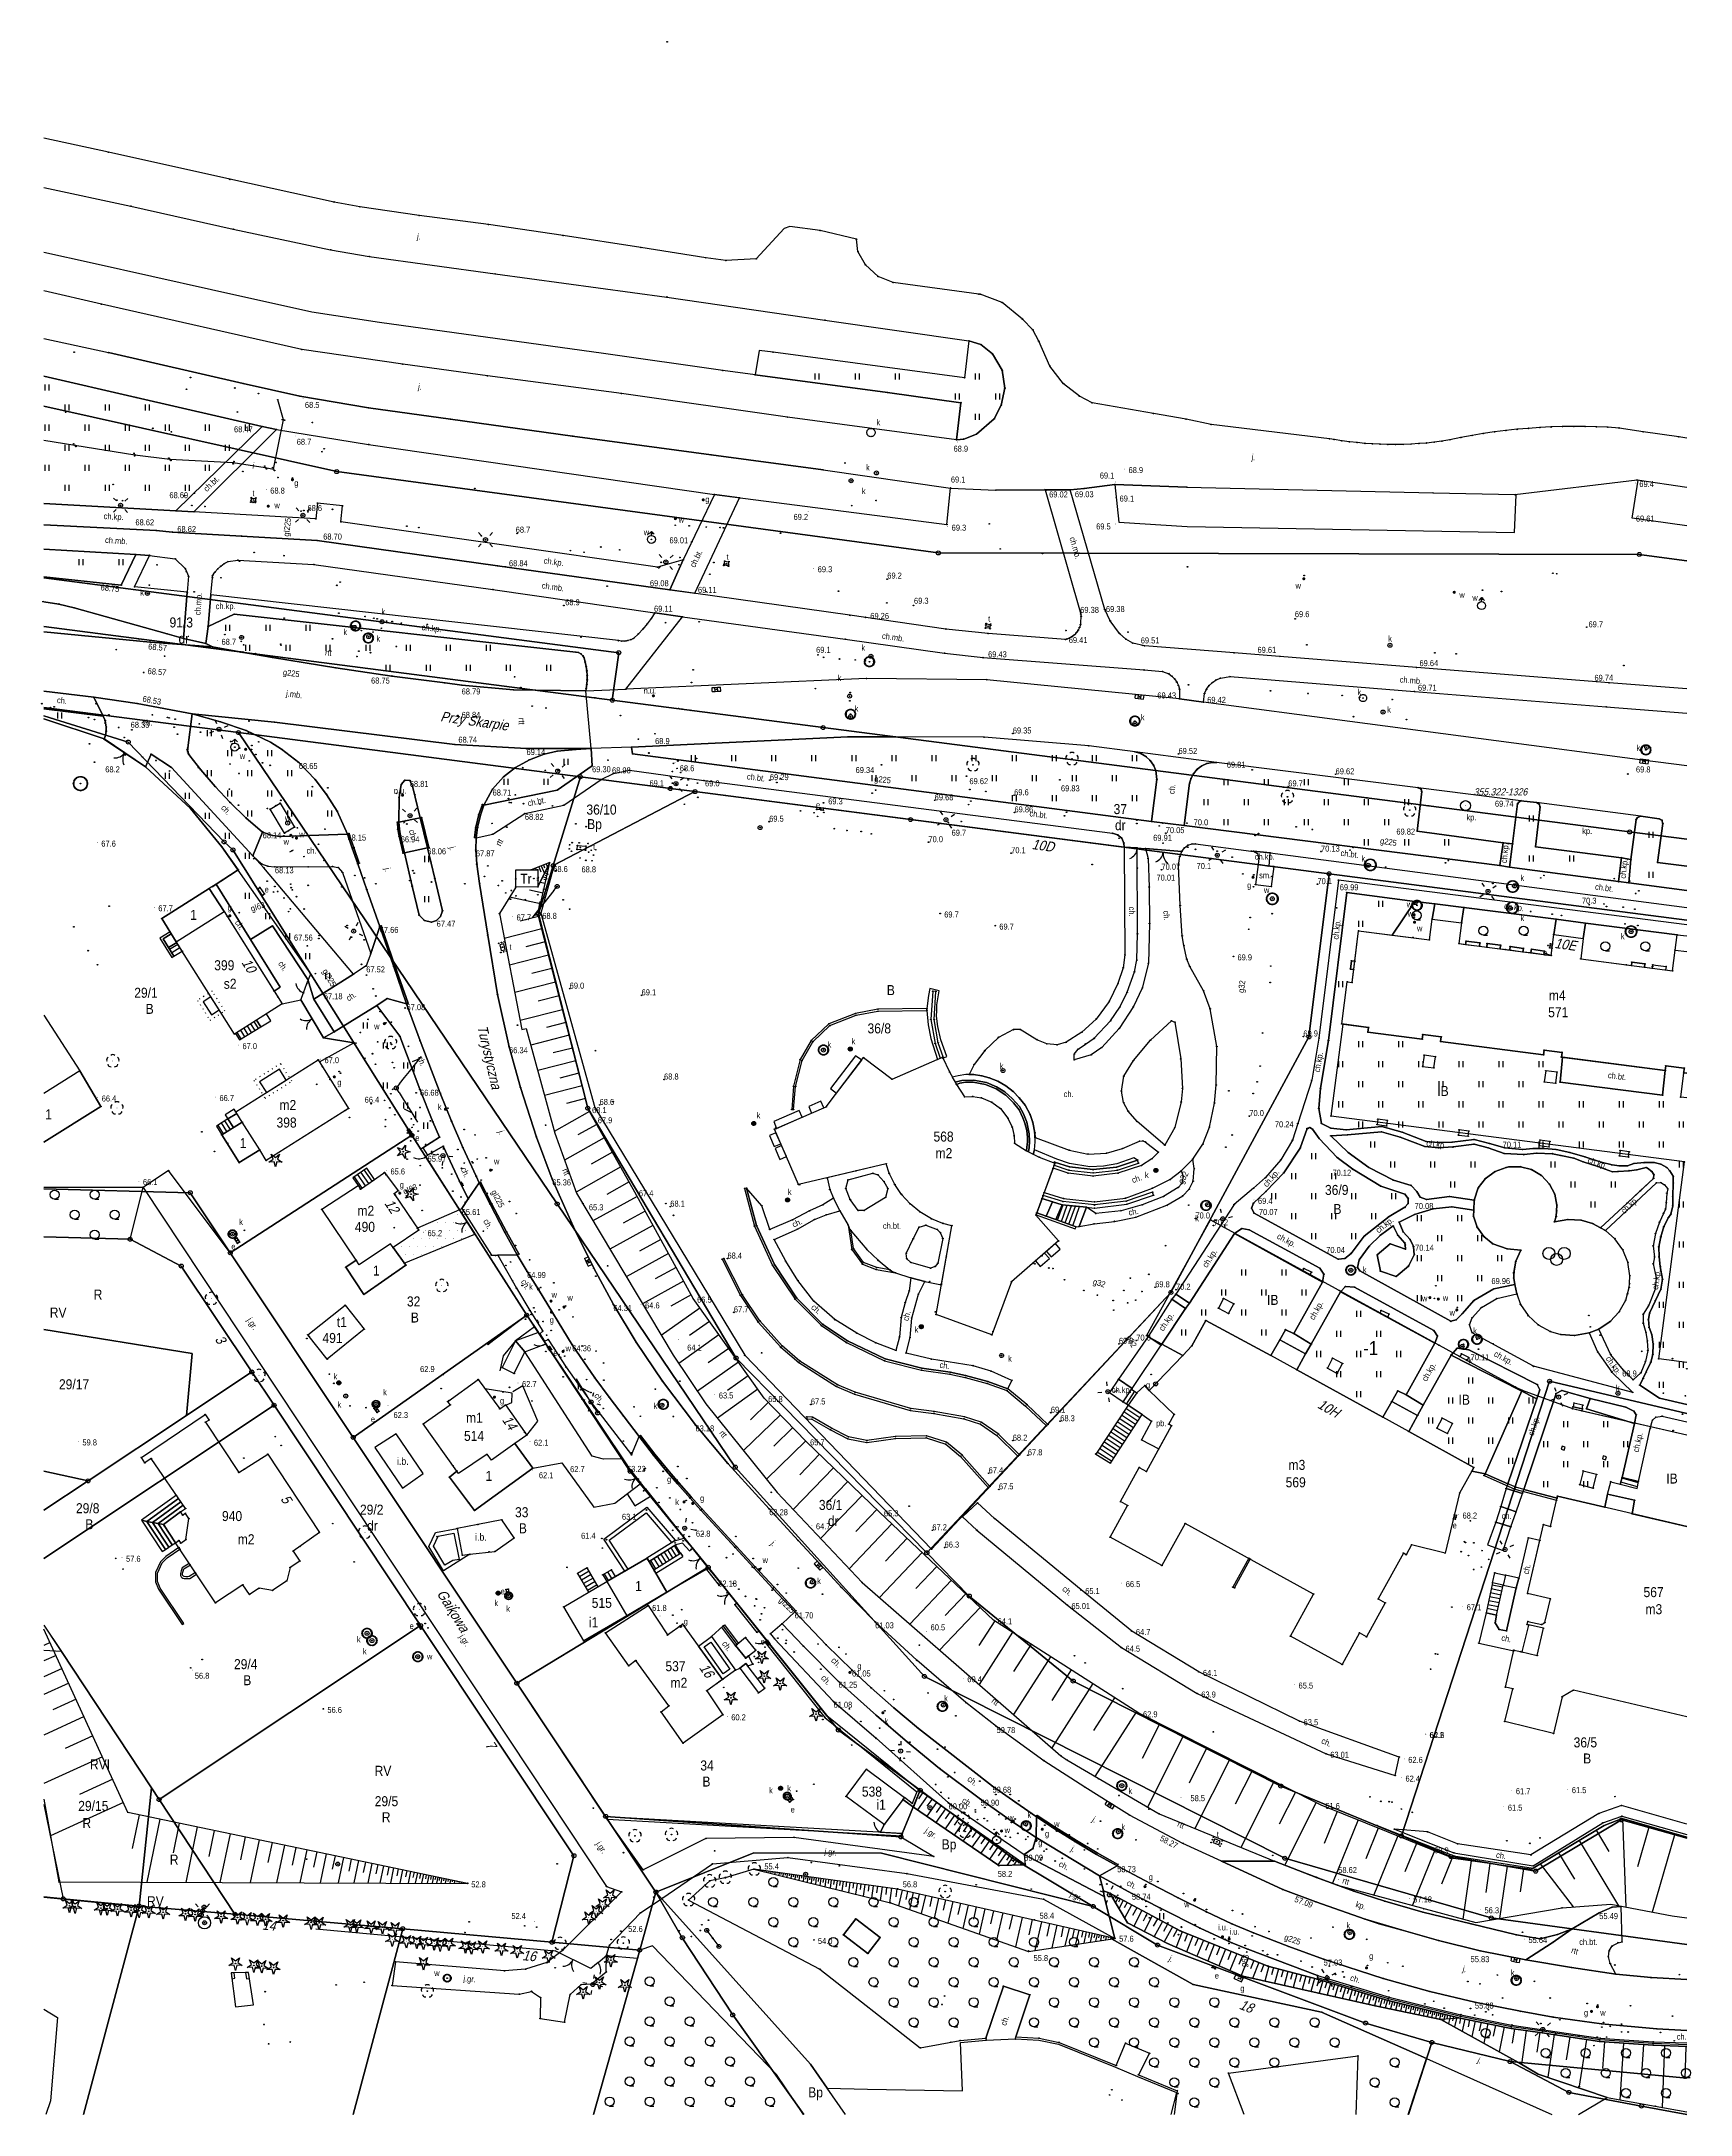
# Model space of a CAD drawing. Extents: x 6545332 to 6545538, y 5876272 to 5876530.
import ezdxf
from ezdxf.enums import TextEntityAlignment as Align

# ---------------------------------------------------------------- set-up
doc = ezdxf.new("R2010")
doc.units = 0
doc.header["$MEASUREMENT"] = 0
doc.linetypes.add('egbw09_500', pattern=[0.5, 0, -0.5])
doc.layers.get('0').update_dxf_attribs({"linetype": 'CONTINUOUS'})
doc.layers.add('1', color=8, linetype='CONTINUOUS')
doc.styles.get("Standard").update_dxf_attribs({"font": 'txt', "width": 0.75})
doc.linetypes.add('450-500k', pattern='A,2.5,0,[7,ksztalty.shx,S=0.714,R=0,X=0,Y=0],2.5', length=5)

msp = doc.modelspace()

# ---------------------------------------------------------------- texts
at = {"width": 0.9}
for s, p in [('69.5', (6545422.74, 5876432.86)), ('70.0', (6545442.6, 5876430.3)), ('68.6', (6545395.81, 5876426.58)), ('68.8', (6545399.33, 5876426.54)), ('70.1', (6545452.92, 5876428.93)), ('70.07', (6545471.66, 5876426.87)), ('70.01', (6545471.04, 5876425.51)), ('70.1', (6545491.12, 5876425.07)), ('68.8', (6545394.44, 5876420.74)), ('69.7', (6545444.57, 5876420.91)), ('69.7', (6545451.44, 5876419.4)), ('69.9', (6545481.14, 5876415.56)), ('69.0', (6545397.86, 5876412.04)), ('69.1', (6545406.83, 5876411.2)), ('69.9', (6545489.36, 5876406.07)), ('68.8', (6545409.63, 5876400.7)), ('68.6', (6545401.59, 5876397.53)), ('70.0', (6545482.62, 5876396.14)), ('68.1', (6545410.41, 5876384.85)), ('70.0', (6545475.9, 5876383.37)), ('68.4', (6545417.54, 5876378.37)), ('69.8', (6545470.88, 5876374.79)), ('67.7', (6545418.34, 5876371.66)), ('69.6', (6545466.36, 5876367.74)), ('67.5', (6545427.94, 5876360.17)), ('69.1', (6545457.87, 5876359.15)), ('68.2', (6545453.12, 5876355.66)), ('67.4', (6545450.11, 5876351.59)), ('67.2', (6545443.09, 5876344.48))]:
    msp.add_text(s, height=0.75, dxfattribs=at).set_placement(p)
at = {"layer": '1', "width": 0.9}
for s, rotation, p in [('j.', 352.5, (6545378.79, 5876505.52)), ('j.', 352.181, (6545378.92, 5876486.78)), ('j.', 353.2, (6545482.87, 5876477.98)), ('ch.bt.', 44.328, (6545352.62, 5876473.95)), ('ch.kp.', 356.81, (6545339.73, 5876470.61)), ('ch.mb.', 356.403, (6545339.9, 5876467.63)), ('ch.bt.', 64.512, (6545413.47, 5876464.49)), ('ch.mb.', 285.998, (6545460.18, 5876468.25)), ('ch.kp.', 351.868, (6545394.59, 5876465.08)), ('68.75', 353.772, (6545339.34, 5876461.73)), ('ch.mb.', 85.533, (6545351.8, 5876458.6)), ('ch.mb.', -8.221, (6545394.34, 5876461.97)), ('ch.kp.', -6.376, (6545379.36, 5876456.76)), ('ch.mb.', -7.981, (6545436.77, 5876455.7)), ('68.57', 354.849, (6545345.27, 5876454.35)), ('68.57', 354.849, (6545345.2, 5876451.29)), ('ch.mb.', -4.576, (6545501.35, 5876450.23)), ('68.53', 349.284, (6545344.54, 5876447.85)), ('j.mb.', 352.501, (6545362.46, 5876448.5)), ('ch.bt.', -7.415, (6545419.93, 5876438.15)), ('ch.bt.', 11.382, (6545392.7, 5876434.77)), ('ch.', 82.598, (6545473.26, 5876436.27)), ('ch.', 313.402, (6545354.32, 5876434.54)), ('ch.bt.', -7.415, (6545455.17, 5876433.54)), ('ch.', -76.325, (6545377.79, 5876431.76)), ('ch.kp.', 84.677, (6545514.73, 5876427.67)), ('j.', -76.176, (6545382.83, 5876429.66)), ('ch.bt.', -7.227, (6545493.96, 5876428.6)), ('ch.kp.', 83.595, (6545529.55, 5876425.73)), ('j.', -77.297, (6545374.74, 5876427.03)), ('ch.bt.', 352.398, (6545525.7, 5876424.4)), ('ch.', -89.617, (6545467.6, 5876422.26)), ('ch.kp.', -7.318, (6545514.36, 5876422)), ('ch.', -58.189, (6545356.07, 5876420.3)), ('ch.', 273.902, (6545471.89, 5876421.75)), ('ch.kp.', 82.914, (6545493.73, 5876418.13)), ('ch.', -56.429, (6545361.45, 5876415.16)), ('ch.', 32.411, (6545370.28, 5876410.42)), ('ch.', -69.207, (6545378.84, 5876403.45)), ('ch.kp.', 80.203, (6545491.4, 5876401.58)), ('ch.bt.', 352.902, (6545527.31, 5876400.89)), ('j.', -72.097, (6545388.93, 5876394.2)), ('ch.kp.', -5.228, (6545504.67, 5876392.38)), ('ch.', -64.527, (6545384.24, 5876389.54)), ('ch.', 18.598, (6545468.11, 5876387.77)), ('ch.kp.', 49.313, (6545484.81, 5876387.22)), ('ch.kp.', -18.691, (6545524.74, 5876390.33)), ('ch.', 10.898, (6545467.63, 5876383.72)), ('ch.kp.', 42.8, (6545529.39, 5876383.9)), ('ch.', -62.408, (6545387.05, 5876383.06)), ('ch.', 24.5, (6545425.81, 5876382.21)), ('ch.kp.', 331.502, (6545485.99, 5876380.92)), ('ch.kp.', 38.698, (6545498.74, 5876381.49)), ('ch.kp.', 56.998, (6545477.32, 5876377.16)), ('ch.', 299.502, (6545391.75, 5876375.51)), ('ch.kp.', 81.675, (6545533.58, 5876374.45)), ('j.gr.', 303.501, (6545357.57, 5876370.69)), ('ch.', -41.496, (6545427.9, 5876372.19)), ('ch.', 74.399, (6545440.08, 5876370.53)), ('ch.kp.', 60.672, (6545490.68, 5876370.64)), ('ch.', 351.103, (6545443.95, 5876364.77)), ('ch.kp.', -28.805, (6545513.05, 5876366.26)), ('ch.kp.', -55.222, (6545527.02, 5876365.88)), ('ch.kp.', 60.817, (6545504.72, 5876362.97)), ('ch.', -52.493, (6545400.86, 5876361.24)), ('ch.kp.', 71.176, (6545518.05, 5876356.2)), ('ch.kp.', 77.097, (6545531.16, 5876354.16)), ('j.', -47.582, (6545422.85, 5876342.74)), ('ch.', 76.902, (6545517.44, 5876338.94)), ('ch.', 320.398, (6545459.21, 5876337.04)), ('j.gr.', 303.501, (6545384.03, 5876331.19)), ('ch.', 305.599, (6545416.81, 5876330.33)), ('ch.', 348.301, (6545514, 5876330.74)), ('ch.', 315.625, (6545430.39, 5876328.17)), ('ch.', 313.299, (6545429.14, 5876326.01)), ('ch.', 334.9, (6545491.52, 5876317.96)), ('ch.', 322.082, (6545447.38, 5876313.32)), ('ch.', 325.898, (6545446.71, 5876310.61)), ('j.', 327.6, (6545462.93, 5876308.2)), ('j.gr.', -34.392, (6545442.09, 5876306.86)), ('58.27', -27.925, (6545471.38, 5876305.82)), ('j.gr.', 303.501, (6545401.09, 5876305.36)), ('j.gr.', -7.776, (6545429.61, 5876304.09)), ('j.', 328.782, (6545460.28, 5876304.52)), ('ch.', 351.401, (6545513.35, 5876303.64)), ('ch.', 332.298, (6545458.77, 5876302.61)), ('ch.', 331.502, (6545467.23, 5876300.26)), ('j.gr.', 332.298, (6545460.18, 5876298.88)), ('57.09', -20.571, (6545488.18, 5876298.17)), ('kp.', 343.503, (6545495.82, 5876297.5)), ('j.', 330.7, (6545472.5, 5876290.82)), ('j.gr.', -4.705, (6545384.58, 5876288.22)), ('ch.', -16.899, (6545495.13, 5876288.34)), ('j.', 345.998, (6545509.16, 5876289.43)), ('ch.', 71.22, (6545452.27, 5876282.62)), ('j.', 336, (6545511, 5876278.12))]:
    msp.add_text(s, height=0.75, rotation=rotation, dxfattribs=at).set_placement(p)
at = {"layer": '1'}
for s, height, width, p in [('68.5', 0.75, 0.9, (6545364.84, 5876484.47)), ('68.47', 0.75, 0.9, (6545356, 5876481.43)), ('68.7', 0.75, 0.9, (6545363.82, 5876479.87)), ('68.9', 0.75, 0.9, (6545445.73, 5876479.01)), ('69.1', 0.75, 0.9, (6545463.97, 5876475.66)), ('68.9', 0.75, 0.9, (6545467.56, 5876476.34)), ('68.69', 0.75, 0.9, (6545347.94, 5876473.21)), ('t', 0.75, 0.9, (6545358.29, 5876473.46)), ('68.8', 0.75, 0.9, (6545360.52, 5876473.78)), ('69.1', 0.75, 0.9, (6545445.4, 5876475.16)), ('69.02', 0.75, 0.9, (6545457.65, 5876473.3)), ('69.03', 0.75, 0.9, (6545460.87, 5876473.33)), ('69.4', 0.75, 0.9, (6545531.26, 5876474.6)), ('68.6', 0.75, 0.9, (6545365.16, 5876471.6)), ('69.2', 0.75, 0.9, (6545425.78, 5876470.5)), ('69.1', 0.75, 0.9, (6545466.44, 5876472.79)), ('68.62', 0.75, 0.9, (6545343.7, 5876469.82)), ('68.62', 0.75, 0.9, (6545348.93, 5876468.98)), ('68.70', 0.75, 0.9, (6545367.12, 5876468.05)), ('68.7', 0.75, 0.9, (6545391.13, 5876468.91)), ('69.3', 0.75, 0.9, (6545445.5, 5876469.16)), ('69.5', 0.75, 0.9, (6545463.52, 5876469.31)), ('69.61', 0.75, 0.9, (6545530.83, 5876470.29)), ('69.01', 0.75, 0.9, (6545410.3, 5876467.58)), ('t', 0.75, 0.9, (6545417.42, 5876465.53)), ('68.84', 0.75, 0.9, (6545390.29, 5876464.72)), ('69.3', 0.75, 0.9, (6545428.79, 5876463.97)), ('69.2', 0.75, 0.9, (6545437.47, 5876463.18)), ('k', 0.75, 0.9, (6545344.31, 5876461.06)), ('69.08', 0.75, 0.9, (6545407.87, 5876462.23)), ('69.11', 0.75, 0.9, (6545413.86, 5876461.4)), ('ch.kp.', 0.75, 0.9, (6545353.71, 5876459.37)), ('68.9', 0.75, 0.9, (6545397.3, 5876459.85)), ('69.11', 0.75, 0.9, (6545408.38, 5876459.05)), ('69.26', 0.75, 0.9, (6545435.35, 5876458.15)), ('69.3', 0.75, 0.9, (6545440.8, 5876460.04)), ('t', 0.75, 0.9, (6545450.05, 5876457.81)), ('69.38', 0.75, 0.9, (6545461.53, 5876458.9)), ('69.38', 0.75, 0.9, (6545464.74, 5876459.01)), ('69.6', 0.75, 0.9, (6545488.3, 5876458.37)), ('dr', 1.25, 0.9, (6545349.08, 5876455.08)), ('69.41', 0.75, 0.9, (6545460.1, 5876455.14)), ('69.51', 0.75, 0.9, (6545469.08, 5876455.09)), ('69.7', 0.75, 0.9, (6545524.92, 5876457.1)), ('68.7', 0.75, 0.9, (6545354.44, 5876454.92)), ('69.1', 0.75, 0.9, (6545428.59, 5876453.92)), ('69.43', 0.75, 0.9, (6545450.04, 5876453.36)), ('69.61', 0.75, 0.9, (6545483.64, 5876453.92)), ('68.75', 0.75, 0.9, (6545373.09, 5876450.09)), ('68.75', 0.75, 0.9, (6545373.09, 5876450.09)), ('69.64', 0.75, 0.9, (6545503.84, 5876452.26)), ('69.74', 0.75, 0.9, (6545525.66, 5876450.43)), ('68.79', 0.75, 0.9, (6545384.39, 5876448.73)), ('68.79', 0.75, 0.9, (6545384.39, 5876448.73)), ('69.43', 0.75, 0.9, (6545471.15, 5876448.23)), ('69.42', 0.75, 0.9, (6545477.37, 5876447.68)), ('69.71', 0.75, 0.9, (6545503.65, 5876449.19)), ('ch.', 0.75, 0.9, (6545344.56, 5876444.84)), ('68.84', 0.75, 0.9, (6545384.38, 5876445.81)), ('68.84', 0.75, 0.9, (6545384.38, 5876445.81)), ('68.33', 0.75, 0.9, (6545343.11, 5876444.57)), ('68.74', 0.75, 0.9, (6545383.98, 5876442.71)), ('68.74', 0.75, 0.9, (6545383.98, 5876442.71)), ('68.9', 0.75, 0.9, (6545408.51, 5876442.54)), ('69.35', 0.75, 0.9, (6545453.12, 5876443.86)), ('69.14', 0.75, 0.9, (6545392.48, 5876441.17)), ('69.14', 0.75, 0.9, (6545392.48, 5876441.17)), ('69.52', 0.75, 0.9, (6545473.79, 5876441.31)), ('69.81', 0.75, 0.9, (6545479.81, 5876439.59)), ('68.2', 0.75, 0.9, (6545339.94, 5876439.01)), ('68.65', 0.75, 0.9, (6545364.08, 5876439.43)), ('68.65', 0.75, 0.9, (6545364.08, 5876439.43)), ('68.81', 0.75, 0.9, (6545377.92, 5876437.2)), ('68.81', 0.75, 0.9, (6545377.92, 5876437.2)), ('69.30', 0.75, 0.9, (6545400.65, 5876439.03)), ('69.30', 0.75, 0.9, (6545400.65, 5876439.03)), ('68.98', 0.75, 0.9, (6545403.14, 5876438.89)), ('69.1', 0.75, 0.9, (6545407.81, 5876437.28)), ('68.6', 0.75, 0.9, (6545411.59, 5876439.15)), ('69.0', 0.75, 0.9, (6545414.74, 5876437.26)), ('69.29', 0.75, 0.9, (6545422.83, 5876438.04)), ('69.34', 0.75, 0.9, (6545433.52, 5876438.93)), ('69.62', 0.75, 0.9, (6545447.71, 5876437.54)), ('69.7', 0.75, 0.9, (6545487.48, 5876437.26)), ('69.62', 0.75, 0.9, (6545493.38, 5876438.77)), ('69.8', 0.75, 0.9, (6545530.84, 5876439)), ('68.71', 0.75, 0.9, (6545388.25, 5876436.12)), ('68.71', 0.75, 0.9, (6545388.25, 5876436.12)), ('69.3', 0.75, 0.9, (6545430.1, 5876435.02)), ('69.68', 0.75, 0.9, (6545443.38, 5876435.53)), ('69.6', 0.75, 0.9, (6545453.29, 5876436.15)), ('69.83', 0.75, 0.9, (6545459.13, 5876436.64)), ('69.74', 0.75, 0.9, (6545513.25, 5876434.73)), ('68.82', 0.75, 0.9, (6545392.27, 5876433.09)), ('68.82', 0.75, 0.9, (6545392.27, 5876433.09)), ('Bp', 1.25, 0.9, (6545400.04, 5876431.93)), ('69.86', 0.75, 0.9, (6545453.33, 5876434.02)), ('dr', 1.25, 0.9, (6545465.86, 5876431.8)), ('70.0', 0.75, 0.9, (6545475.68, 5876432.41)), ('kp.', 0.75, 0.9, (6545509.7, 5876433.02)), ('67.6', 0.75, 0.9, (6545339.45, 5876429.75)), ('68.14', 0.75, 0.9, (6545359.57, 5876430.79)), ('68.14', 0.75, 0.9, (6545359.57, 5876430.79)), ('68.15', 0.75, 0.9, (6545370.14, 5876430.51)), ('68.15', 0.75, 0.9, (6545370.14, 5876430.51)), ('66.94', 0.75, 0.9, (6545376.79, 5876430.28)), ('66.94', 0.75, 0.9, (6545376.79, 5876430.28)), ('69.7', 0.75, 0.9, (6545445.49, 5876431.11)), ('69.91', 0.75, 0.9, (6545470.63, 5876430.48)), ('70.05', 0.75, 0.9, (6545472.2, 5876431.43)), ('70.13', 0.75, 0.9, (6545491.56, 5876429.13)), ('69.82', 0.75, 0.9, (6545500.96, 5876431.25)), ('kp.', 0.75, 0.9, (6545524.14, 5876431.33)), ('ch.', 0.75, 0.9, (6545365.04, 5876428.87)), ('68.06', 0.75, 0.9, (6545380.11, 5876428.79)), ('68.06', 0.75, 0.9, (6545380.11, 5876428.79)), ('67.87', 0.75, 0.9, (6545386.16, 5876428.53)), ('67.87', 0.75, 0.9, (6545386.16, 5876428.53)), ('70.1', 0.75, 0.9, (6545476.04, 5876426.95)), ('ch.kp.', 0.75, 0.9, (6545483.3, 5876428.11)), ('68.13', 0.75, 0.9, (6545361.1, 5876426.43)), ('68.13', 0.75, 0.9, (6545361.1, 5876426.43)), ('Tr', 1.25, 0.9, (6545391.7, 5876425.11)), ('sm.', 0.75, 0.9, (6545483.84, 5876425.8)), ('69.99', 0.75, 0.9, (6545493.9, 5876424.3)), ('69.99', 0.75, 0.9, (6545493.9, 5876424.3)), ('67.7', 0.75, 0.9, (6545346.56, 5876421.69)), ('70.3', 0.75, 0.9, (6545524.1, 5876422.63)), ('1', 1.25, 0.9, (6545350.53, 5876420.61)), ('67.66', 0.75, 0.9, (6545374.17, 5876418.99)), ('67.66', 0.75, 0.9, (6545374.17, 5876418.99)), ('67.47', 0.75, 0.9, (6545381.27, 5876419.75)), ('67.47', 0.75, 0.9, (6545381.27, 5876419.75)), ('67.7', 0.75, 0.9, (6545391.24, 5876420.54)), ('67.56', 0.75, 0.9, (6545363.48, 5876418.03)), ('t', 0.75, 0.9, (6545390.35, 5876416.87)), ('399', 1.25, 0.9, (6545353.53, 5876414.33)), ('67.52', 0.75, 0.9, (6545372.49, 5876414.06)), ('67.52', 0.75, 0.9, (6545372.49, 5876414.06)), ('s2', 1.25, 0.9, (6545354.72, 5876412.02)), ('B', 1.25, 0.9, (6545437.41, 5876411.23)), ('m4', 1.25, 0.9, (6545519.98, 5876410.57)), ('B', 1.25, 0.9, (6545344.98, 5876408.89)), ('67.18', 0.75, 0.9, (6545367.2, 5876410.71)), ('67.18', 0.75, 0.9, (6545367.2, 5876410.71)), ('67.08', 0.75, 0.9, (6545377.51, 5876409.35)), ('67.08', 0.75, 0.9, (6545377.51, 5876409.35)), ('571', 1.25, 0.9, (6545519.89, 5876408.47)), ('67.0', 0.75, 0.9, (6545357.05, 5876404.49)), ('66.34', 0.75, 0.9, (6545390.3, 5876403.98)), ('66.34', 0.75, 0.9, (6545390.3, 5876403.98)), ('67.0', 0.75, 0.9, (6545367.28, 5876402.74)), ('66.68', 0.75, 0.9, (6545379.19, 5876398.68)), ('66.68', 0.75, 0.9, (6545379.19, 5876398.68)), ('ch.', 0.75, 0.9, (6545459.46, 5876398.51)), ('IB', 1.25, 0.9, (6545506.06, 5876398.65)), ('1', 1.25, 0.9, (6545332.45, 5876395.73)), ('66.4', 0.75, 0.9, (6545339.5, 5876397.96)), ('66.7', 0.75, 0.9, (6545354.18, 5876398.01)), ('m2', 1.25, 0.9, (6545361.67, 5876396.9)), ('66.4', 0.75, 0.9, (6545372.29, 5876397.8)), ('68.1', 0.75, 0.9, (6545400.65, 5876396.51)), ('398', 1.25, 0.9, (6545361.3, 5876394.71)), ('67.9', 0.75, 0.9, (6545401.36, 5876395.25)), ('568', 1.25, 0.9, (6545443.23, 5876392.96)), ('70.24', 0.75, 0.9, (6545485.81, 5876394.74)), ('70.24', 0.75, 0.9, (6545485.81, 5876394.74)), ('1', 1.25, 0.9, (6545356.71, 5876392.14)), ('65.97', 0.75, 0.9, (6545380.14, 5876390.45)), ('65.97', 0.75, 0.9, (6545380.14, 5876390.45)), ('m2', 1.25, 0.9, (6545443.49, 5876390.89)), ('70.11', 0.75, 0.9, (6545514.21, 5876392.21)), ('70.11', 0.75, 0.9, (6545514.21, 5876392.21)), ('65.6', 0.75, 0.9, (6545375.51, 5876388.86)), ('70.12', 0.75, 0.9, (6545492.99, 5876388.7)), ('70.12', 0.75, 0.9, (6545492.99, 5876388.7)), ('66.1', 0.75, 0.9, (6545344.64, 5876387.53)), ('65.36', 0.75, 0.9, (6545395.69, 5876387.49)), ('65.36', 0.75, 0.9, (6545395.69, 5876387.49)), ('67.4', 0.75, 0.9, (6545406.49, 5876386.14)), ('69.4', 0.75, 0.9, (6545483.7, 5876385.19)), ('m2', 1.25, 0.9, (6545371.39, 5876383.71)), ('65.61', 0.75, 0.9, (6545384.4, 5876383.8)), ('65.61', 0.75, 0.9, (6545384.4, 5876383.8)), ('65.3', 0.75, 0.9, (6545400.25, 5876384.39)), ('70.07', 0.75, 0.9, (6545483.82, 5876383.81)), ('70.07', 0.75, 0.9, (6545483.82, 5876383.81)), ('B', 1.25, 0.9, (6545493.11, 5876383.92)), ('70.08', 0.75, 0.9, (6545503.24, 5876384.55)), ('70.08', 0.75, 0.9, (6545503.24, 5876384.55)), ('490', 1.25, 0.9, (6545371.07, 5876381.7)), ('65.2', 0.75, 0.9, (6545380.13, 5876381.16)), ('ch.bt.', 0.75, 0.9, (6545436.92, 5876382.08)), ('70.2', 0.75, 0.9, (6545478.16, 5876382.5)), ('70.04', 0.75, 0.9, (6545492.21, 5876379.07)), ('70.04', 0.75, 0.9, (6545492.21, 5876379.07)), ('70.14', 0.75, 0.9, (6545503.29, 5876379.34)), ('70.14', 0.75, 0.9, (6545503.29, 5876379.34)), ('1', 1.25, 0.9, (6545373.33, 5876376.25)), ('64.99', 0.75, 0.9, (6545392.55, 5876375.95)), ('64.99', 0.75, 0.9, (6545392.55, 5876375.95)), ('69.96', 0.75, 0.9, (6545512.81, 5876375.19)), ('69.96', 0.75, 0.9, (6545512.81, 5876375.19)), ('R', 1.25, 0.9, (6545338.49, 5876373.26)), ('66.5', 0.75, 0.9, (6545413.75, 5876372.87)), ('70.2', 0.75, 0.9, (6545473.48, 5876374.49)), ('IB', 1.25, 0.9, (6545484.83, 5876372.59)), ('RV', 1.25, 0.9, (6545333.02, 5876371.01)), ('t1', 1.25, 0.9, (6545368.82, 5876369.82)), ('B', 1.25, 0.9, (6545378.05, 5876370.39)), ('64.31', 0.75, 0.9, (6545403.31, 5876371.82)), ('64.31', 0.75, 0.9, (6545403.31, 5876371.82)), ('64.6', 0.75, 0.9, (6545407.26, 5876372.15)), ('491', 1.25, 0.9, (6545367.03, 5876367.84)), ('70.0', 0.75, 0.9, (6545468.52, 5876368.14)), ('-1', 1.75, 0.903, (6545496.81, 5876366.33)), ('64.36', 0.75, 0.9, (6545398.19, 5876366.8)), ('64.36', 0.75, 0.9, (6545398.19, 5876366.8)), ('64.1', 0.75, 0.9, (6545412.52, 5876366.89)), ('70.11', 0.75, 0.9, (6545510.22, 5876365.69)), ('70.11', 0.75, 0.9, (6545510.22, 5876365.69)), ('62.9', 0.75, 0.9, (6545379.2, 5876364.21)), ('62.7', 0.75, 0.9, (6545391.92, 5876362.35)), ('68.9', 0.75, 0.9, (6545529.12, 5876363.66)), ('63.5', 0.75, 0.9, (6545416.46, 5876360.92)), ('65.8', 0.75, 0.9, (6545422.61, 5876360.47)), ('IB', 1.25, 0.9, (6545508.71, 5876360.14)), ('62.3', 0.75, 0.9, (6545375.89, 5876358.48)), ('m1', 1.25, 0.9, (6545384.93, 5876357.89)), ('63.18', 0.75, 0.9, (6545413.55, 5876356.81)), ('63.18', 0.75, 0.9, (6545413.55, 5876356.81)), ('68.3', 0.75, 0.9, (6545459.04, 5876358.08)), ('pb.', 0.75, 0.9, (6545470.99, 5876357.46)), ('59.8', 0.75, 0.9, (6545337.09, 5876355.06)), ('514', 1.25, 0.9, (6545384.68, 5876355.63)), ('62.1', 0.75, 0.9, (6545393.4, 5876355.03)), ('65.7', 0.75, 0.9, (6545427.84, 5876355.07)), ('i.b.', 0.9, 0.9, (6545376.33, 5876352.64)), ('62.7', 0.75, 0.9, (6545397.91, 5876351.73)), ('63.23', 0.75, 0.9, (6545405.01, 5876351.76)), ('63.23', 0.75, 0.9, (6545405.01, 5876351.76)), ('67.8', 0.75, 0.9, (6545455, 5876353.83)), ('m3', 1.25, 0.9, (6545487.51, 5876352.01)), ('1', 1.25, 0.9, (6545387.37, 5876350.64)), ('62.1', 0.75, 0.9, (6545394.02, 5876350.97)), ('67.5', 0.75, 0.9, (6545451.39, 5876349.58)), ('569', 1.25, 0.9, (6545487.15, 5876349.84)), ('IB', 1.25, 0.9, (6545534.62, 5876350.31)), ('B', 1.25, 0.9, (6545337.46, 5876344.6)), ('940', 1.25, 0.9, (6545354.5, 5876345.63)), ('dr', 1.25, 0.9, (6545372.59, 5876344.42)), ('B', 1.25, 0.9, (6545391.52, 5876344.1)), ('63.1', 0.75, 0.9, (6545404.38, 5876345.79)), ('62.28', 0.75, 0.9, (6545422.74, 5876346.36)), ('62.28', 0.75, 0.9, (6545422.74, 5876346.36)), ('64.7', 0.75, 0.9, (6545428.57, 5876344.59)), ('dr', 1.25, 0.9, (6545430.06, 5876345.01)), ('65.3', 0.75, 0.9, (6545437.05, 5876346.21)), ('68.2', 0.75, 0.9, (6545509.21, 5876345.94)), ('ch.', 0.75, 0.9, (6545514.1, 5876345.9)), ('i.b.', 0.9, 0.9, (6545386.07, 5876343.18)), ('61.4', 0.75, 0.9, (6545399.28, 5876343.42)), ('62.8', 0.75, 0.9, (6545413.6, 5876343.69)), ('66.3', 0.75, 0.9, (6545444.62, 5876342.32)), ('57.6', 0.75, 0.9, (6545342.53, 5876340.55)), ('1', 1.25, 0.9, (6545406.02, 5876336.9)), ('62.18', 0.75, 0.9, (6545416.39, 5876337.46)), ('62.18', 0.75, 0.9, (6545416.39, 5876337.46)), ('65.1', 0.75, 0.9, (6545462.15, 5876336.53)), ('66.5', 0.75, 0.9, (6545467.21, 5876337.39)), ('567', 1.25, 0.9, (6545531.78, 5876336.14)), ('515', 1.25, 0.9, (6545400.61, 5876334.8)), ('61.8', 0.75, 0.9, (6545408.14, 5876334.42)), ('61.70', 0.75, 0.9, (6545425.92, 5876333.49)), ('61.70', 0.75, 0.9, (6545425.92, 5876333.49)), ('65.01', 0.75, 0.9, (6545460.43, 5876334.65)), ('67.1', 0.75, 0.9, (6545509.73, 5876334.51)), ('m3', 1.25, 0.9, (6545532.02, 5876334.01)), ('i1', 1.25, 0.9, (6545400.26, 5876332.38)), ('61.03', 0.75, 0.9, (6545435.95, 5876332.25)), ('61.03', 0.75, 0.9, (6545435.95, 5876332.25)), ('60.5', 0.75, 0.9, (6545442.87, 5876332)), ('64.1', 0.75, 0.9, (6545451.23, 5876332.76)), ('64.7', 0.75, 0.9, (6545468.47, 5876331.41)), ('64.5', 0.75, 0.9, (6545467.18, 5876329.34)), ('56.8', 0.75, 0.9, (6545351.11, 5876325.96)), ('537', 1.25, 0.9, (6545409.8, 5876326.9)), ('61.05', 0.75, 0.9, (6545433.07, 5876326.24)), ('61.05', 0.75, 0.9, (6545433.07, 5876326.24)), ('64.1', 0.75, 0.9, (6545476.83, 5876326.32)), ('B', 1.25, 0.9, (6545357.15, 5876325.15)), ('m2', 1.25, 0.9, (6545410.44, 5876324.83)), ('61.25', 0.75, 0.9, (6545431.4, 5876324.83)), ('61.25', 0.75, 0.9, (6545431.4, 5876324.83)), ('60.4', 0.75, 0.9, (6545447.45, 5876325.53)), ('63.9', 0.75, 0.9, (6545476.63, 5876323.62)), ('65.5', 0.75, 0.9, (6545488.76, 5876324.74)), ('56.6', 0.75, 0.9, (6545367.64, 5876321.7)), ('60.2', 0.75, 0.9, (6545418.01, 5876320.77)), ('61.08', 0.75, 0.9, (6545430.77, 5876322.34)), ('61.08', 0.75, 0.9, (6545430.77, 5876322.34)), ('62.9', 0.75, 0.9, (6545469.36, 5876321.16)), ('59.78', 0.75, 0.9, (6545451.1, 5876319.19)), ('59.78', 0.75, 0.9, (6545451.1, 5876319.19)), ('63.5', 0.75, 0.9, (6545489.39, 5876320.16)), ('64.2', 0.75, 0.9, (6545505.08, 5876318.56)), ('62.6', 0.75, 0.9, (6545505.13, 5876318.56)), ('63.01', 0.75, 0.9, (6545492.71, 5876316.1)), ('62.6', 0.75, 0.9, (6545502.44, 5876315.47)), ('B', 1.25, 0.9, (6545524.25, 5876315.39)), ('RVI', 1.25, 0.9, (6545338.03, 5876314.65)), ('RV', 1.25, 0.9, (6545373.53, 5876313.85)), ('B', 1.25, 0.9, (6545414.41, 5876312.51)), ('62.4', 0.75, 0.9, (6545502.09, 5876313.13)), ('538', 1.25, 0.9, (6545434.3, 5876311.26)), ('i1', 1.25, 0.9, (6545436.11, 5876309.64)), ('59.68', 0.75, 0.9, (6545450.59, 5876311.75)), ('59.68', 0.75, 0.9, (6545450.59, 5876311.75)), ('58.5', 0.75, 0.9, (6545475.28, 5876310.69)), ('61.7', 0.75, 0.9, (6545515.86, 5876311.56)), ('61.5', 0.75, 0.9, (6545522.84, 5876311.69)), ('R', 1.25, 0.9, (6545337.09, 5876307.33)), ('R', 1.25, 0.9, (6545374.43, 5876308.06)), ('60.00', 0.75, 0.9, (6545445.11, 5876309.67)), ('60.00', 0.75, 0.9, (6545445.11, 5876309.67)), ('59.90', 0.75, 0.9, (6545449.1, 5876310.13)), ('59.90', 0.75, 0.9, (6545449.1, 5876310.13)), ('61.6', 0.75, 0.9, (6545492.1, 5876309.72)), ('61.5', 0.75, 0.9, (6545514.86, 5876309.51)), ('Bp', 1.25, 0.9, (6545444.25, 5876304.68)), ('t', 0.75, 0.9, (6545478.57, 5876306.19)), ('R', 1.25, 0.9, (6545347.99, 5876302.77)), ('59.09', 0.75, 0.9, (6545454.56, 5876303.26)), ('59.09', 0.75, 0.9, (6545454.56, 5876303.26)), ('60.9', 0.75, 0.9, (6545505.67, 5876304.19)), ('52.8', 0.75, 0.9, (6545385.59, 5876299.94)), ('55.4', 0.75, 0.9, (6545422.14, 5876302.18)), ('56.8', 0.75, 0.9, (6545439.39, 5876299.95)), ('58.2', 0.75, 0.9, (6545451.24, 5876301.24)), ('58.73', 0.75, 0.9, (6545466.14, 5876301.83)), ('58.73', 0.75, 0.9, (6545466.14, 5876301.83)), ('58.62', 0.75, 0.9, (6545493.71, 5876301.73)), ('RV', 1.25, 0.9, (6545345.15, 5876297.59)), ('58.74', 0.75, 0.9, (6545467.98, 5876298.39)), ('58.74', 0.75, 0.9, (6545467.98, 5876298.39)), ('57.18', 0.75, 0.9, (6545503.07, 5876298.06)), ('52.4', 0.75, 0.9, (6545390.59, 5876295.99)), ('58.4', 0.75, 0.9, (6545456.46, 5876296.03)), ('56.3', 0.75, 0.9, (6545511.95, 5876296.71)), ('55.49', 0.75, 0.9, (6545526.26, 5876295.98)), ('55.49', 0.75, 0.9, (6545526.26, 5876295.98)), ('52.6', 0.75, 0.9, (6545405.16, 5876294.38)), ('54.0', 0.75, 0.9, (6545428.82, 5876292.88)), ('57.6', 0.75, 0.9, (6545466.38, 5876293.16)), ('i.u.', 0.75, 0.9, (6545478.72, 5876294.57)), ('i.u.', 0.75, 0.9, (6545480.16, 5876294.04)), ('55.64', 0.75, 0.9, (6545517.43, 5876293)), ('ch.bt.', 0.75, 0.9, (6545523.76, 5876292.76)), ('55.8', 0.75, 0.9, (6545455.71, 5876290.75)), ('57.03', 0.75, 0.9, (6545491.89, 5876290.19)), ('57.03', 0.75, 0.9, (6545491.89, 5876290.19)), ('55.83', 0.75, 0.9, (6545510.22, 5876290.61)), ('55.83', 0.75, 0.9, (6545510.22, 5876290.61)), ('55.88', 0.75, 0.9, (6545510.75, 5876284.82)), ('55.88', 0.75, 0.9, (6545510.75, 5876284.82)), ('ch.', 0.75, 0.9, (6545535.92, 5876280.95)), ('Bp', 1.25, 0.9, (6545427.61, 5876273.75))]:
    msp.add_text(s, height=height, dxfattribs=dict(at, width=width)).set_placement(p)
at = {"layer": '1', "width": 0.9}
for s, height, p in [('k', 0.75, (6545436.36, 5876482.68)), ('k', 0.75, (6545435.05, 5876477.04)), ('k', 0.75, (6545434.53, 5876474.1)), ('w', 0.75, (6545361.37, 5876472.32)), ('w', 0.75, (6545510.77, 5876460.8)), ('91/3', 1.25, (6545349.42, 5876457.71)), ('k', 0.75, (6545434.48, 5876454.55)), ('k', 0.75, (6545431.5, 5876450.77)), ('n.u.', 0.75, (6545407.86, 5876449.19)), ('n.u.', 0.75, (6545376.71, 5876436.73)), ('36/10', 1.25, (6545401.83, 5876434.37)), ('37', 1.25, (6545466.53, 5876434.43)), ('g', 0.75, (6545355.45, 5876422.14)), ('e', 0.75, (6545360.08, 5876424.41)), ('29/1', 1.25, (6545345.02, 5876411.52)), ('36/8', 1.25, (6545436.47, 5876407.08)), ('g', 0.75, (6545369.13, 5876400.34)), ('g', 0.75, (6545376.93, 5876387.58)), ('36/9', 1.25, (6545493.52, 5876386.93)), ('32', 1.25, (6545378.4, 5876373.02)), ('w', 0.75, (6545397.68, 5876367.16)), ('29/17', 1.25, (6545336.05, 5876362.69)), ('g', 0.75, (6545389.42, 5876360.64)), ('ch.kp.', 0.75, (6545466.71, 5876361.98)), ('g', 0.75, (6545410.27, 5876350.84)), ('29/8', 1.25, (6545337.75, 5876347.23)), ('29/2', 1.25, (6545373.17, 5876347.05)), ('33', 1.25, (6545391.88, 5876346.73)), ('g', 0.75, (6545414.38, 5876348.49)), ('36/1', 1.25, (6545430.4, 5876347.64)), ('m2', 1.25, (6545357.51, 5876343.36)), ('e', 0.75, (6545378.15, 5876332.54)), ('g', 0.75, (6545412.34, 5876333.1)), ('29/4', 1.25, (6545357.46, 5876327.78)), ('w', 0.75, (6545380.4, 5876328.74)), ('g', 0.75, (6545433.99, 5876327.57)), ('36/5', 1.25, (6545524.53, 5876318.02)), ('34', 1.25, (6545414.99, 5876315.14)), ('29/5', 1.25, (6545375.01, 5876310.69)), ('29/15', 1.25, (6545338.45, 5876310.1)), ('g', 0.75, (6545457.39, 5876306.64)), ('g', 0.75, (6545456.55, 5876305.53)), ('g', 0.75, (6545470.34, 5876301.23)), ('g', 0.75, (6545497.82, 5876291.38)), ('w', 0.75, (6545381.3, 5876289.25)), ('g', 0.75, (6545524.61, 5876284.31))]:
    msp.add_text(s, height=height, dxfattribs=at).set_placement(p, align=Align.MIDDLE_CENTER)
for s, rotation, p in [('i', 351.056, (6545358.42, 5876477.27)), ('ch.kp.', 55.989, (6545472.26, 5876370.49))]:
    msp.add_text(s, height=0.75, rotation=rotation, dxfattribs=at).set_placement(p, align=Align.MIDDLE_CENTER)
for s, p in [('g', (6545363.51, 5876475.11)), ('g', (6545414.77, 5876473.07)), ('w', (6545407.1, 5876468.97)), ('w', (6545411.45, 5876470.52)), ('w', (6545488.38, 5876462.29)), ('w', (6545508.81, 5876461.16)), ('k', (6545374.38, 5876459.05)), ('k', (6545369.64, 5876456.51)), ('k', (6545373.75, 5876455.7)), ('k', (6545499.94, 5876455.7)), ('k', (6545496.12, 5876449.02)), ('k', (6545433.4, 5876446.97)), ('k', (6545469.09, 5876445.88)), ('k', (6545499.81, 5876446.85)), ('w', (6545356.72, 5876441.04)), ('k', (6545530.92, 5876442.07)), ('e', (6545428.58, 5876434.95)), ('w', (6545362.34, 5876433.34)), ('w', (6545362.18, 5876430.36)), ('w', (6545364.14, 5876431.27)), ('t', (6545400.79, 5876429.72)), ('k', (6545496.6, 5876428.26)), ('g', (6545482.35, 5876424.94)), ('k', (6545516.43, 5876425.85)), ('w', (6545484.44, 5876424.33)), ('w', (6545502.25, 5876422.54)), ('w', (6545502.38, 5876421.39)), ('w', (6545503.53, 5876419.55)), ('k', (6545516.44, 5876420.84)), ('k', (6545528.95, 5876418.58)), ('e', (6545519.26, 5876416.52)), ('w', (6545373.47, 5876407.33)), ('k', (6545430.01, 5876405.06)), ('k', (6545433.02, 5876405.48)), ('k', (6545451.49, 5876402.39)), ('k', (6545381.41, 5876397.29)), ('k', (6545421.17, 5876396.24)), ('e', (6545378.61, 5876393.43)), ('w', (6545388.42, 5876390.49)), ('k', (6545469.6, 5876388.8)), ('k', (6545425.06, 5876386.69)), ('k', (6545356.64, 5876382.94)), ('k', (6545475.87, 5876383.39)), ('e', (6545355.66, 5876379.88)), ('k', (6545496.76, 5876376.98)), ('k', (6545392.79, 5876374.86)), ('w', (6545395.6, 5876373.86)), ('w', (6545397.58, 5876373.48)), ('w', (6545504.15, 5876373.4)), ('w', (6545506.75, 5876373.47)), ('g', (6545395.37, 5876370.72)), ('w', (6545507.59, 5876371.62)), ('k', (6545440.88, 5876369.5)), ('k', (6545510.54, 5876369.36)), ('e', (6545395.83, 5876366.61)), ('k', (6545452.53, 5876365.9)), ('k', (6545509.96, 5876365.69)), ('k', (6545368.41, 5876363.67)), ('g', (6545469.73, 5876362.62)), ('k', (6545368.9, 5876360.16)), ('k', (6545374.59, 5876361.7)), ('k', (6545408.33, 5876360)), ('k', (6545528.33, 5876362.22)), ('e', (6545373.06, 5876358.34)), ('k', (6545411.03, 5876348)), ('e', (6545507.98, 5876345.09)), ('w', (6545421.91, 5876340.76)), ('e', (6545389.25, 5876336.86)), ('k', (6545428.72, 5876338.16)), ('k', (6545388.47, 5876335.4)), ('k', (6545389.95, 5876334.69)), ('k', (6545371.33, 5876330.87)), ('k', (6545372.07, 5876329.39)), ('e', (6545421.68, 5876330.6)), ('k', (6545444.55, 5876323.52)), ('k', (6545437.12, 5876320.67)), ('k', (6545422.72, 5876312.04)), ('k', (6545425, 5876312.3)), ('k', (6545467.55, 5876311.98)), ('e', (6545425.42, 5876309.65)), ('w', (6545452.55, 5876308.64)), ('k', (6545454.95, 5876308.98)), ('w', (6545452.1, 5876307.08)), ('w', (6545458.28, 5876307.86)), ('k', (6545466.66, 5876307.46)), ('w', (6545474.5, 5876297.82)), ('k', (6545494.73, 5876295.19)), ('e', (6545478.31, 5876288.94)), ('k', (6545515.22, 5876289.29)), ('g', (6545481.49, 5876287.34)), ('w', (6545526.38, 5876284.3))]:
    msp.add_text(s, height=0.75, dxfattribs=at).set_placement(p, align=Align.MIDDLE_LEFT)
for s, rotation, p in [('gI225', 83.733, (6545362.5, 5876468.43)), ('rtt', 352.572, (6545367.37, 5876453.99)), ('g225', 352.214, (6545362.12, 5876451.52)), ('ch.', -5.558, (6545333.93, 5876448.04)), ('rtt', 271.317, (6545391.86, 5876445.81)), ('g225', 353.5, (6545435.86, 5876438.23)), ('rtt', 63.91, (6545388.91, 5876429.91)), ('g225', 350.743, (6545498.95, 5876430.51)), ('gI63', 18.157, (6545358.1, 5876421.98)), ('gI225', 299.585, (6545367.31, 5876414.41)), ('g32', 83.015, (6545481.57, 5876411.52)), ('rtt', 293.798, (6545397.26, 5876389.56)), ('g32', 62.259, (6545474.02, 5876387.79)), ('gI63', 21.545, (6545377.11, 5876386.7)), ('gI225', 297.434, (6545388.37, 5876386.87)), ('g32', 343.395, (6545463.16, 5876375.54)), ('g32', 299.617, (6545467.54, 5876368.72)), ('rtt', 309.437, (6545416.75, 5876356.81)), ('gI225', 314.684, (6545424.14, 5876335.96)), ('rtt', 323.274, (6545450.61, 5876323.34)), ('rtt', 334.427, (6545473.73, 5876307.94)), ('rtt', 340.55, (6545494.28, 5876300.84)), ('g225', 341.003, (6545487.03, 5876293.77)), ('g63', 77.218, (6545481.87, 5876290.03)), ('rtt', 340.481, (6545522.83, 5876292.16))]:
    msp.add_text(s, height=0.75, rotation=rotation, dxfattribs=at).set_placement(p, align=Align.MIDDLE_LEFT)
at = {"layer": '1', "oblique": 15, "width": 0.9}
for s, rotation, p in [('Przy Skarpie', 352.02, (6545385.98, 5876445.42)), ('10D', 352.128, (6545456.89, 5876429.89)), ('10E', 352.134, (6545522.04, 5876417.55)), ('Turystyczna', 282.949, (6545387.85, 5876403.51)), ('10H', 330.671, (6545492.52, 5876359.69)), ('Gaikowa', 301.88, (6545383.32, 5876334.45))]:
    msp.add_text(s, height=1.25, rotation=rotation, dxfattribs=at).set_placement(p, align=Align.MIDDLE_CENTER)
msp.add_text('355.322-1326', height=0.9, dxfattribs=at).set_placement((6545510.59, 5876435.86), align=Align.BOTTOM_LEFT)
for s, rotation, p in [('10', 302.063, (6545358.39, 5876415.25)), ('12', 303.496, (6545376.21, 5876385.25)), ('3', 303.209, (6545354.84, 5876368.63)), ('14', 304.699, (6545390.88, 5876358.27)), ('5', 303.152, (6545363.03, 5876348.72)), ('16', 304.59, (6545415.46, 5876327.35)), ('7', 303.209, (6545388.52, 5876318.06)), ('14', 354.604, (6545360.41, 5876295.84)), ('16', 354.374, (6545392.88, 5876292.03)), ('18', 338.973, (6545482.49, 5876285.69))]:
    msp.add_text(s, height=1.25, rotation=rotation, dxfattribs=at).set_placement(p, align=Align.TOP_CENTER)

# ---------------------------------------------------------------- hatches: boundary and pattern name
at = {"layer": '1', "linetype": 'Continuous'}
h = msp.add_hatch(color=256, dxfattribs=at)
edge = h.paths.add_edge_path()
edge.add_arc((6545364.62, 5876485.68), 0.045, 0, 360)
h = msp.add_hatch(color=256, dxfattribs=at)
edge = h.paths.add_edge_path()
edge.add_arc((6545359.52, 5876482.16), 0.045, 0, 360)
h = msp.add_hatch(color=256, dxfattribs=at)
edge = h.paths.add_edge_path()
edge.add_arc((6545363.71, 5876480.97), 0.045, 0, 360)
h = msp.add_hatch(color=256, dxfattribs=at)
edge = h.paths.add_edge_path()
edge.add_arc((6545446.24, 5876480.22), 0.045, 0, 360)
h = msp.add_hatch(color=256, dxfattribs=at)
edge = h.paths.add_edge_path()
edge.add_arc((6545467.06, 5876476.84), 0.045, 0, 360)
h = msp.add_hatch(color=256, dxfattribs=at)
edge = h.paths.add_edge_path()
edge.add_arc((6545351.05, 5876473.82), 0.045, 0, 360)
h = msp.add_hatch(color=256, dxfattribs=at)
edge = h.paths.add_edge_path()
edge.add_arc((6545360.02, 5876474.28), 0.045, 0, 360)
h = msp.add_hatch(color=256, dxfattribs=at)
edge = h.paths.add_edge_path()
edge.add_arc((6545363.28, 5876475.51), 0.2, 264.03, 624.03)
h = msp.add_hatch(color=256, dxfattribs=at)
edge = h.paths.add_edge_path()
edge.add_arc((6545445.36, 5876474.57), 0.045, 0, 360)
h = msp.add_hatch(color=256, dxfattribs=at)
edge = h.paths.add_edge_path()
edge.add_arc((6545457.26, 5876474.18), 0.045, 0, 360)
h = msp.add_hatch(color=256, dxfattribs=at)
edge = h.paths.add_edge_path()
edge.add_arc((6545460.28, 5876474.25), 0.045, 0, 360)
h = msp.add_hatch(color=256, dxfattribs=at)
edge = h.paths.add_edge_path()
edge.add_arc((6545465.91, 5876475.22), 0.045, 0, 360)
h = msp.add_hatch(color=256, dxfattribs=at)
edge = h.paths.add_edge_path()
edge.add_arc((6545530.76, 5876475.1), 0.045, 0, 360)
h = msp.add_hatch(color=256, dxfattribs=at)
edge = h.paths.add_edge_path()
edge.add_arc((6545360.27, 5876472.21), 0.2, 0, 360)
h = msp.add_hatch(color=256, dxfattribs=at)
edge = h.paths.add_edge_path()
edge.add_arc((6545364.71, 5876471.67), 0.045, 0, 360)
h = msp.add_hatch(color=256, dxfattribs=at)
edge = h.paths.add_edge_path()
edge.add_arc((6545414.52, 5876473), 0.2, 86.935, 446.935)
h = msp.add_hatch(color=256, dxfattribs=at)
edge = h.paths.add_edge_path()
edge.add_arc((6545427.6, 5876471.51), 0.045, 0, 360)
h = msp.add_hatch(color=256, dxfattribs=at)
edge = h.paths.add_edge_path()
edge.add_arc((6545465.94, 5876473.27), 0.045, 0, 360)
h = msp.add_hatch(color=256, dxfattribs=at)
edge = h.paths.add_edge_path()
edge.add_arc((6545346.28, 5876469.17), 0.045, 0, 360)
h = msp.add_hatch(color=256, dxfattribs=at)
edge = h.paths.add_edge_path()
edge.add_arc((6545348.3, 5876468.99), 0.045, 0, 360)
h = msp.add_hatch(color=256, dxfattribs=at)
edge = h.paths.add_edge_path()
edge.add_arc((6545391.32, 5876468.82), 0.045, 0, 360)
h = msp.add_hatch(color=256, dxfattribs=at)
edge = h.paths.add_edge_path()
edge.add_arc((6545408.12, 5876468.88), 0.2, 0, 360)
h = msp.add_hatch(color=256, dxfattribs=at)
edge = h.paths.add_edge_path()
edge.add_arc((6545411.04, 5876470.66), 0.2, 0, 360)
h = msp.add_hatch(color=256, dxfattribs=at)
edge = h.paths.add_edge_path()
edge.add_arc((6545445, 5876469.65), 0.045, 0, 360)
h = msp.add_hatch(color=256, dxfattribs=at)
edge = h.paths.add_edge_path()
edge.add_arc((6545465.96, 5876469.98), 0.045, 0, 360)
h = msp.add_hatch(color=256, dxfattribs=at)
edge = h.paths.add_edge_path()
edge.add_arc((6545530.33, 5876470.79), 0.045, 0, 360)
h = msp.add_hatch(color=256, dxfattribs=at)
edge = h.paths.add_edge_path()
edge.add_arc((6545366.36, 5876467.94), 0.045, 0, 360)
h = msp.add_hatch(color=256, dxfattribs=at)
edge = h.paths.add_edge_path()
edge.add_arc((6545413.1, 5876467.77), 0.045, 0, 360)
h = msp.add_hatch(color=256, dxfattribs=at)
edge = h.paths.add_edge_path()
edge.add_arc((6545389.86, 5876464.65), 0.045, 0, 360)
h = msp.add_hatch(color=256, dxfattribs=at)
edge = h.paths.add_edge_path()
edge.add_arc((6545428.29, 5876464.46), 0.045, 0, 360)
h = msp.add_hatch(color=256, dxfattribs=at)
edge = h.paths.add_edge_path()
edge.add_arc((6545341.94, 5876462.35), 0.045, 0, 360)
h = msp.add_hatch(color=256, dxfattribs=at)
edge = h.paths.add_edge_path()
edge.add_arc((6545410.35, 5876461.79), 0.045, 0, 360)
h = msp.add_hatch(color=256, dxfattribs=at)
edge = h.paths.add_edge_path()
edge.add_arc((6545413.46, 5876461.35), 0.045, 0, 360)
h = msp.add_hatch(color=256, dxfattribs=at)
edge = h.paths.add_edge_path()
edge.add_arc((6545437.45, 5876463.1), 0.045, 0, 360)
h = msp.add_hatch(color=256, dxfattribs=at)
edge = h.paths.add_edge_path()
edge.add_arc((6545489.42, 5876463.16), 0.2, 357.4, 717.4)
h = msp.add_hatch(color=256, dxfattribs=at)
edge = h.paths.add_edge_path()
edge.add_arc((6545508.17, 5876461.47), 0.2, 352.484, 712.484)
h = msp.add_hatch(color=256, dxfattribs=at)
edge = h.paths.add_edge_path()
edge.add_arc((6545397.13, 5876459.82), 0.045, 0, 360)
h = msp.add_hatch(color=256, dxfattribs=at)
edge = h.paths.add_edge_path()
edge.add_arc((6545408.49, 5876458.89), 0.045, 0, 360)
h = msp.add_hatch(color=256, dxfattribs=at)
edge = h.paths.add_edge_path()
edge.add_arc((6545434.75, 5876458.35), 0.045, 0, 360)
h = msp.add_hatch(color=256, dxfattribs=at)
edge = h.paths.add_edge_path()
edge.add_arc((6545440.73, 5876459.84), 0.045, 0, 360)
h = msp.add_hatch(color=256, dxfattribs=at)
edge = h.paths.add_edge_path()
edge.add_arc((6545461.65, 5876458.47), 0.045, 0, 360)
h = msp.add_hatch(color=256, dxfattribs=at)
edge = h.paths.add_edge_path()
edge.add_arc((6545464.66, 5876459.15), 0.045, 0, 360)
h = msp.add_hatch(color=256, dxfattribs=at)
edge = h.paths.add_edge_path()
edge.add_arc((6545511.65, 5876460.67), 0.2, 0, 360)
h = msp.add_hatch(color=256, dxfattribs=at)
edge = h.paths.add_edge_path()
edge.add_arc((6545488.33, 5876458.15), 0.045, 0, 360)
h = msp.add_hatch(color=256, dxfattribs=at)
edge = h.paths.add_edge_path()
edge.add_arc((6545524.7, 5876457.12), 0.045, 0, 360)
h = msp.add_hatch(color=256, dxfattribs=at)
edge = h.paths.add_edge_path()
edge.add_arc((6545345.54, 5876455.27), 0.045, 0, 360)
h = msp.add_hatch(color=256, dxfattribs=at)
edge = h.paths.add_edge_path()
edge.add_arc((6545353.94, 5876455.42), 0.045, 0, 360)
h = msp.add_hatch(color=256, dxfattribs=at)
edge = h.paths.add_edge_path()
edge.add_arc((6545428.82, 5876453.68), 0.045, 0, 360)
h = msp.add_hatch(color=256, dxfattribs=at)
edge = h.paths.add_edge_path()
edge.add_arc((6545449.42, 5876453.32), 0.045, 0, 360)
h = msp.add_hatch(color=256, dxfattribs=at)
edge = h.paths.add_edge_path()
edge.add_arc((6545459.87, 5876455.65), 0.045, 0, 360)
h = msp.add_hatch(color=256, dxfattribs=at)
edge = h.paths.add_edge_path()
edge.add_arc((6545469.28, 5876454.85), 0.045, 0, 360)
h = msp.add_hatch(color=256, dxfattribs=at)
edge = h.paths.add_edge_path()
edge.add_arc((6545486.45, 5876453.48), 0.045, 0, 360)
h = msp.add_hatch(color=256, dxfattribs=at)
edge = h.paths.add_edge_path()
edge.add_arc((6545344.73, 5876451.46), 0.045, 0, 360)
h = msp.add_hatch(color=256, dxfattribs=at)
edge = h.paths.add_edge_path()
edge.add_arc((6545375.68, 5876451.03), 0.045, 0, 360)
h = msp.add_hatch(color=256, dxfattribs=at)
edge = h.paths.add_edge_path()
edge.add_arc((6545375.68, 5876451.03), 0.045, 0, 360)
h = msp.add_hatch(color=256, dxfattribs=at)
edge = h.paths.add_edge_path()
edge.add_arc((6545503.48, 5876452.09), 0.045, 0, 360)
h = msp.add_hatch(color=256, dxfattribs=at)
edge = h.paths.add_edge_path()
edge.add_arc((6545384.4, 5876449.89), 0.045, 0, 360)
h = msp.add_hatch(color=256, dxfattribs=at)
edge = h.paths.add_edge_path()
edge.add_arc((6545384.4, 5876449.89), 0.045, 0, 360)
h = msp.add_hatch(color=256, dxfattribs=at)
edge = h.paths.add_edge_path()
edge.add_arc((6545408.3, 5876448.56), 0.2, 0, 360)
h = msp.add_hatch(color=256, dxfattribs=at)
edge = h.paths.add_edge_path()
edge.add_arc((6545473.9, 5876448.17), 0.045, 0, 360)
h = msp.add_hatch(color=256, dxfattribs=at)
edge = h.paths.add_edge_path()
edge.add_arc((6545503.2, 5876449.11), 0.045, 0, 360)
h = msp.add_hatch(color=256, dxfattribs=at)
edge = h.paths.add_edge_path()
edge.add_arc((6545525.9, 5876450.36), 0.045, 0, 360)
h = msp.add_hatch(color=256, dxfattribs=at)
edge = h.paths.add_edge_path()
edge.add_arc((6545343.92, 5876447.6), 0.045, 0, 360)
h = msp.add_hatch(color=256, dxfattribs=at)
edge = h.paths.add_edge_path()
edge.add_arc((6545383.92, 5876446.12), 0.045, 0, 360)
h = msp.add_hatch(color=256, dxfattribs=at)
edge = h.paths.add_edge_path()
edge.add_arc((6545383.92, 5876446.12), 0.045, 0, 360)
h = msp.add_hatch(color=256, dxfattribs=at)
edge = h.paths.add_edge_path()
edge.add_arc((6545476.9, 5876447.78), 0.045, 0, 360)
h = msp.add_hatch(color=256, dxfattribs=at)
edge = h.paths.add_edge_path()
edge.add_arc((6545343.25, 5876444.32), 0.045, 0, 360)
h = msp.add_hatch(color=256, dxfattribs=at)
edge = h.paths.add_edge_path()
edge.add_arc((6545408.5, 5876443.83), 0.045, 0, 360)
h = msp.add_hatch(color=256, dxfattribs=at)
edge = h.paths.add_edge_path()
edge.add_arc((6545453.12, 5876443.86), 0.045, 0, 360)
h = msp.add_hatch(color=256, dxfattribs=at)
edge = h.paths.add_edge_path()
edge.add_arc((6545342.43, 5876441.17), 0.045, 0, 360)
h = msp.add_hatch(color=256, dxfattribs=at)
edge = h.paths.add_edge_path()
edge.add_arc((6545357.45, 5876441.89), 0.2, 357.503, 717.503)
h = msp.add_hatch(color=256, dxfattribs=at)
edge = h.paths.add_edge_path()
edge.add_arc((6545364.08, 5876440.23), 0.045, 0, 360)
h = msp.add_hatch(color=256, dxfattribs=at)
edge = h.paths.add_edge_path()
edge.add_arc((6545364.08, 5876440.23), 0.045, 0, 360)
h = msp.add_hatch(color=256, dxfattribs=at)
edge = h.paths.add_edge_path()
edge.add_arc((6545383.54, 5876442.48), 0.045, 0, 360)
h = msp.add_hatch(color=256, dxfattribs=at)
edge = h.paths.add_edge_path()
edge.add_arc((6545383.54, 5876442.48), 0.045, 0, 360)
h = msp.add_hatch(color=256, dxfattribs=at)
edge = h.paths.add_edge_path()
edge.add_arc((6545392.48, 5876441.97), 0.045, 0, 360)
h = msp.add_hatch(color=256, dxfattribs=at)
edge = h.paths.add_edge_path()
edge.add_arc((6545392.48, 5876441.97), 0.045, 0, 360)
h = msp.add_hatch(color=256, dxfattribs=at)
edge = h.paths.add_edge_path()
edge.add_arc((6545402.63, 5876440.54), 0.045, 0, 360)
h = msp.add_hatch(color=256, dxfattribs=at)
edge = h.paths.add_edge_path()
edge.add_arc((6545411, 5876440.22), 0.045, 0, 360)
h = msp.add_hatch(color=256, dxfattribs=at)
edge = h.paths.add_edge_path()
edge.add_arc((6545460.51, 5876440.7), 0.05, 0, 360)
h = msp.add_hatch(color=256, dxfattribs=at)
edge = h.paths.add_edge_path()
edge.add_arc((6545473.79, 5876441.31), 0.045, 0, 360)
h = msp.add_hatch(color=256, dxfattribs=at)
edge = h.paths.add_edge_path()
edge.add_arc((6545377.92, 5876438), 0.045, 0, 360)
h = msp.add_hatch(color=256, dxfattribs=at)
edge = h.paths.add_edge_path()
edge.add_arc((6545377.92, 5876438), 0.045, 0, 360)
h = msp.add_hatch(color=256, dxfattribs=at)
edge = h.paths.add_edge_path()
edge.add_arc((6545400.65, 5876439.83), 0.045, 0, 360)
h = msp.add_hatch(color=256, dxfattribs=at)
edge = h.paths.add_edge_path()
edge.add_arc((6545400.65, 5876439.83), 0.045, 0, 360)
h = msp.add_hatch(color=256, dxfattribs=at)
edge = h.paths.add_edge_path()
edge.add_arc((6545410.69, 5876437.67), 0.045, 0, 360)
h = msp.add_hatch(color=256, dxfattribs=at)
edge = h.paths.add_edge_path()
edge.add_arc((6545413.81, 5876437.68), 0.045, 0, 360)
h = msp.add_hatch(color=256, dxfattribs=at)
edge = h.paths.add_edge_path()
edge.add_arc((6545422.83, 5876438.04), 0.045, 0, 360)
h = msp.add_hatch(color=256, dxfattribs=at)
edge = h.paths.add_edge_path()
edge.add_arc((6545436.75, 5876439.96), 0.045, 0, 360)
h = msp.add_hatch(color=256, dxfattribs=at)
edge = h.paths.add_edge_path()
edge.add_arc((6545447.35, 5876438.54), 0.045, 0, 360)
h = msp.add_hatch(color=256, dxfattribs=at)
edge = h.paths.add_edge_path()
edge.add_arc((6545448.15, 5876439.95), 0.05, 0, 360)
h = msp.add_hatch(color=256, dxfattribs=at)
edge = h.paths.add_edge_path()
edge.add_arc((6545458.98, 5876438.08), 0.045, 0, 360)
h = msp.add_hatch(color=256, dxfattribs=at)
edge = h.paths.add_edge_path()
edge.add_arc((6545482.98, 5876439.32), 0.045, 0, 360)
h = msp.add_hatch(color=256, dxfattribs=at)
edge = h.paths.add_edge_path()
edge.add_arc((6545493.38, 5876438.77), 0.045, 0, 360)
h = msp.add_hatch(color=256, dxfattribs=at)
edge = h.paths.add_edge_path()
edge.add_arc((6545529.83, 5876438.81), 0.045, 0, 360)
h = msp.add_hatch(color=256, dxfattribs=at)
edge = h.paths.add_edge_path()
edge.add_arc((6545377.02, 5876436.16), 0.2, 0, 360)
h = msp.add_hatch(color=256, dxfattribs=at)
edge = h.paths.add_edge_path()
edge.add_arc((6545388.25, 5876436.92), 0.045, 0, 360)
h = msp.add_hatch(color=256, dxfattribs=at)
edge = h.paths.add_edge_path()
edge.add_arc((6545388.25, 5876436.92), 0.045, 0, 360)
h = msp.add_hatch(color=256, dxfattribs=at)
edge = h.paths.add_edge_path()
edge.add_arc((6545429.52, 5876435.22), 0.045, 0, 360)
h = msp.add_hatch(color=256, dxfattribs=at)
edge = h.paths.add_edge_path()
edge.add_arc((6545443.38, 5876435.53), 0.045, 0, 360)
h = msp.add_hatch(color=256, dxfattribs=at)
edge = h.paths.add_edge_path()
edge.add_arc((6545453.29, 5876436.15), 0.045, 0, 360)
h = msp.add_hatch(color=256, dxfattribs=at)
edge = h.paths.add_edge_path()
edge.add_arc((6545487.38, 5876435.97), 0.05, 0, 360)
h = msp.add_hatch(color=256, dxfattribs=at)
edge = h.paths.add_edge_path()
edge.add_arc((6545487.48, 5876437.26), 0.045, 0, 360)
h = msp.add_hatch(color=256, dxfattribs=at)
edge = h.paths.add_edge_path()
edge.add_arc((6545516.06, 5876435.07), 0.045, 0, 360)
h = msp.add_hatch(color=256, dxfattribs=at)
edge = h.paths.add_edge_path()
edge.add_arc((6545392.27, 5876433.89), 0.045, 0, 360)
h = msp.add_hatch(color=256, dxfattribs=at)
edge = h.paths.add_edge_path()
edge.add_arc((6545392.27, 5876433.89), 0.045, 0, 360)
h = msp.add_hatch(color=256, dxfattribs=at)
edge = h.paths.add_edge_path()
edge.add_arc((6545422.74, 5876432.86), 0.045, 0, 360)
h = msp.add_hatch(color=256, dxfattribs=at)
edge = h.paths.add_edge_path()
edge.add_arc((6545445.09, 5876432.76), 0.045, 0, 360)
h = msp.add_hatch(color=256, dxfattribs=at)
edge = h.paths.add_edge_path()
edge.add_arc((6545453.33, 5876434.02), 0.045, 0, 360)
h = msp.add_hatch(color=256, dxfattribs=at)
edge = h.paths.add_edge_path()
edge.add_arc((6545474.84, 5876432.67), 0.045, 0, 360)
h = msp.add_hatch(color=256, dxfattribs=at)
edge = h.paths.add_edge_path()
edge.add_arc((6545502.62, 5876434.31), 0.05, 0, 360)
h = msp.add_hatch(color=256, dxfattribs=at)
edge = h.paths.add_edge_path()
edge.add_arc((6545509.59, 5876434.86), 0.045, 0, 360)
h = msp.add_hatch(color=256, dxfattribs=at)
edge = h.paths.add_edge_path()
edge.add_arc((6545338.95, 5876430.24), 0.045, 0, 360)
h = msp.add_hatch(color=256, dxfattribs=at)
edge = h.paths.add_edge_path()
edge.add_arc((6545359.57, 5876431.59), 0.045, 0, 360)
h = msp.add_hatch(color=256, dxfattribs=at)
edge = h.paths.add_edge_path()
edge.add_arc((6545359.57, 5876431.59), 0.045, 0, 360)
h = msp.add_hatch(color=256, dxfattribs=at)
edge = h.paths.add_edge_path()
edge.add_arc((6545363.08, 5876431.16), 0.2, 298.889, 658.889)
h = msp.add_hatch(color=256, dxfattribs=at)
edge = h.paths.add_edge_path()
edge.add_arc((6545363.79, 5876430.81), 0.2, 304.573, 664.573)
h = msp.add_hatch(color=256, dxfattribs=at)
edge = h.paths.add_edge_path()
edge.add_arc((6545370.14, 5876431.31), 0.045, 0, 360)
h = msp.add_hatch(color=256, dxfattribs=at)
edge = h.paths.add_edge_path()
edge.add_arc((6545370.14, 5876431.31), 0.045, 0, 360)
h = msp.add_hatch(color=256, dxfattribs=at)
edge = h.paths.add_edge_path()
edge.add_arc((6545376.79, 5876431.08), 0.045, 0, 360)
h = msp.add_hatch(color=256, dxfattribs=at)
edge = h.paths.add_edge_path()
edge.add_arc((6545376.79, 5876431.08), 0.045, 0, 360)
h = msp.add_hatch(color=256, dxfattribs=at)
edge = h.paths.add_edge_path()
edge.add_arc((6545442.6, 5876430.3), 0.045, 0, 360)
h = msp.add_hatch(color=256, dxfattribs=at)
edge = h.paths.add_edge_path()
edge.add_arc((6545471.86, 5876430.19), 0.045, 0, 360)
h = msp.add_hatch(color=256, dxfattribs=at)
edge = h.paths.add_edge_path()
edge.add_arc((6545472.2, 5876431.43), 0.045, 0, 360)
h = msp.add_hatch(color=256, dxfattribs=at)
edge = h.paths.add_edge_path()
edge.add_arc((6545503.57, 5876431.66), 0.045, 0, 360)
h = msp.add_hatch(color=256, dxfattribs=at)
edge = h.paths.add_edge_path()
edge.add_arc((6545380.11, 5876429.59), 0.045, 0, 360)
h = msp.add_hatch(color=256, dxfattribs=at)
edge = h.paths.add_edge_path()
edge.add_arc((6545380.11, 5876429.59), 0.045, 0, 360)
h = msp.add_hatch(color=256, dxfattribs=at)
edge = h.paths.add_edge_path()
edge.add_arc((6545386.16, 5876429.33), 0.045, 0, 360)
h = msp.add_hatch(color=256, dxfattribs=at)
edge = h.paths.add_edge_path()
edge.add_arc((6545386.16, 5876429.33), 0.045, 0, 360)
h = msp.add_hatch(color=256, dxfattribs=at)
edge = h.paths.add_edge_path()
edge.add_arc((6545395.37, 5876427.78), 0.045, 0, 360)
h = msp.add_hatch(color=256, dxfattribs=at)
edge = h.paths.add_edge_path()
edge.add_arc((6545400.65, 5876427.99), 0.045, 0, 360)
h = msp.add_hatch(color=256, dxfattribs=at)
edge = h.paths.add_edge_path()
edge.add_arc((6545452.92, 5876428.93), 0.045, 0, 360)
h = msp.add_hatch(color=256, dxfattribs=at)
edge = h.paths.add_edge_path()
edge.add_arc((6545472.32, 5876427.75), 0.045, 0, 360)
h = msp.add_hatch(color=256, dxfattribs=at)
edge = h.paths.add_edge_path()
edge.add_arc((6545478.62, 5876429.19), 0.045, 0, 360)
h = msp.add_hatch(color=256, dxfattribs=at)
edge = h.paths.add_edge_path()
edge.add_arc((6545491.56, 5876429.13), 0.045, 0, 360)
h = msp.add_hatch(color=256, dxfattribs=at)
edge = h.paths.add_edge_path()
edge.add_arc((6545361.1, 5876427.23), 0.045, 0, 360)
h = msp.add_hatch(color=256, dxfattribs=at)
edge = h.paths.add_edge_path()
edge.add_arc((6545361.1, 5876427.23), 0.045, 0, 360)
h = msp.add_hatch(color=256, dxfattribs=at)
edge = h.paths.add_edge_path()
edge.add_arc((6545471.66, 5876426.87), 0.045, 0, 360)
h = msp.add_hatch(color=256, dxfattribs=at)
edge = h.paths.add_edge_path()
edge.add_arc((6545483.08, 5876425.93), 0.2, 358.397, 718.397)
h = msp.add_hatch(color=256, dxfattribs=at)
edge = h.paths.add_edge_path()
edge.add_arc((6545491.12, 5876425.07), 0.045, 0, 360)
h = msp.add_hatch(color=256, dxfattribs=at)
edge = h.paths.add_edge_path()
edge.add_arc((6545493.75, 5876425.56), 0.045, 0, 360)
h = msp.add_hatch(color=256, dxfattribs=at)
edge = h.paths.add_edge_path()
edge.add_arc((6545493.75, 5876425.56), 0.045, 0, 360)
h = msp.add_hatch(color=256, dxfattribs=at)
edge = h.paths.add_edge_path()
edge.add_arc((6545346.06, 5876422.19), 0.045, 0, 360)
h = msp.add_hatch(color=256, dxfattribs=at)
edge = h.paths.add_edge_path()
edge.add_arc((6545526.85, 5876422.6), 0.045, 0, 360)
h = msp.add_hatch(color=256, dxfattribs=at)
edge = h.paths.add_edge_path()
edge.add_arc((6545355.47, 5876421.12), 0.2, 17.188, 377.188)
h = msp.add_hatch(color=256, dxfattribs=at)
edge = h.paths.add_edge_path()
edge.add_arc((6545374.17, 5876419.79), 0.045, 0, 360)
h = msp.add_hatch(color=256, dxfattribs=at)
edge = h.paths.add_edge_path()
edge.add_arc((6545374.17, 5876419.79), 0.045, 0, 360)
h = msp.add_hatch(color=256, dxfattribs=at)
edge = h.paths.add_edge_path()
edge.add_arc((6545381.27, 5876420.55), 0.045, 0, 360)
h = msp.add_hatch(color=256, dxfattribs=at)
edge = h.paths.add_edge_path()
edge.add_arc((6545381.27, 5876420.55), 0.045, 0, 360)
h = msp.add_hatch(color=256, dxfattribs=at)
edge = h.paths.add_edge_path()
edge.add_arc((6545390.74, 5876421.04), 0.045, 0, 360)
h = msp.add_hatch(color=256, dxfattribs=at)
edge = h.paths.add_edge_path()
edge.add_arc((6545393.94, 5876421.23), 0.045, 0, 360)
h = msp.add_hatch(color=256, dxfattribs=at)
edge = h.paths.add_edge_path()
edge.add_arc((6545444.07, 5876421.4), 0.045, 0, 360)
h = msp.add_hatch(color=256, dxfattribs=at)
edge = h.paths.add_edge_path()
edge.add_arc((6545450.94, 5876419.89), 0.045, 0, 360)
h = msp.add_hatch(color=256, dxfattribs=at)
edge = h.paths.add_edge_path()
edge.add_arc((6545503.17, 5876421.26), 0.2, 354.322, 714.322)
h = msp.add_hatch(color=256, dxfattribs=at)
edge = h.paths.add_edge_path()
edge.add_arc((6545503.23, 5876420.32), 0.2, 354.105, 714.105)
h = msp.add_hatch(color=256, dxfattribs=at)
edge = h.paths.add_edge_path()
edge.add_arc((6545366.58, 5876418.3), 0.045, 0, 360)
h = msp.add_hatch(color=256, dxfattribs=at)
edge = h.paths.add_edge_path()
edge.add_arc((6545372.49, 5876414.86), 0.045, 0, 360)
h = msp.add_hatch(color=256, dxfattribs=at)
edge = h.paths.add_edge_path()
edge.add_arc((6545372.49, 5876414.86), 0.045, 0, 360)
h = msp.add_hatch(color=256, dxfattribs=at)
edge = h.paths.add_edge_path()
edge.add_arc((6545480.64, 5876416.06), 0.045, 0, 360)
h = msp.add_hatch(color=256, dxfattribs=at)
edge = h.paths.add_edge_path()
edge.add_arc((6545397.86, 5876412.04), 0.045, 0, 360)
h = msp.add_hatch(color=256, dxfattribs=at)
edge = h.paths.add_edge_path()
edge.add_arc((6545367.2, 5876411.51), 0.045, 0, 360)
h = msp.add_hatch(color=256, dxfattribs=at)
edge = h.paths.add_edge_path()
edge.add_arc((6545367.2, 5876411.51), 0.045, 0, 360)
h = msp.add_hatch(color=256, dxfattribs=at)
edge = h.paths.add_edge_path()
edge.add_arc((6545377.51, 5876410.15), 0.045, 0, 360)
h = msp.add_hatch(color=256, dxfattribs=at)
edge = h.paths.add_edge_path()
edge.add_arc((6545377.51, 5876410.15), 0.045, 0, 360)
h = msp.add_hatch(color=256, dxfattribs=at)
edge = h.paths.add_edge_path()
edge.add_arc((6545406.83, 5876411.2), 0.045, 0, 360)
h = msp.add_hatch(color=256, dxfattribs=at)
edge = h.paths.add_edge_path()
edge.add_arc((6545374.74, 5876407.67), 0.2, 308.544, 668.544)
h = msp.add_hatch(color=256, dxfattribs=at)
edge = h.paths.add_edge_path()
edge.add_arc((6545356.55, 5876404.99), 0.045, 0, 360)
h = msp.add_hatch(color=256, dxfattribs=at)
edge = h.paths.add_edge_path()
edge.add_arc((6545375.53, 5876405.28), 0.05, 0, 360)
h = msp.add_hatch(color=256, dxfattribs=at)
edge = h.paths.add_edge_path()
edge.add_arc((6545390.3, 5876404.78), 0.045, 0, 360)
h = msp.add_hatch(color=256, dxfattribs=at)
edge = h.paths.add_edge_path()
edge.add_arc((6545390.3, 5876404.78), 0.045, 0, 360)
h = msp.add_hatch(color=256, dxfattribs=at)
edge = h.paths.add_edge_path()
edge.add_arc((6545489.36, 5876406.07), 0.045, 0, 360)
h = msp.add_hatch(color=256, dxfattribs=at)
edge = h.paths.add_edge_path()
edge.add_arc((6545340.88, 5876403.01), 0.05, 0, 360)
h = msp.add_hatch(color=256, dxfattribs=at)
edge = h.paths.add_edge_path()
edge.add_arc((6545366.78, 5876403.24), 0.045, 0, 360)
h = msp.add_hatch(color=256, dxfattribs=at)
edge = h.paths.add_edge_path()
edge.add_arc((6545368.51, 5876401.03), 0.2, 33.472, 393.472)
h = msp.add_hatch(color=256, dxfattribs=at)
edge = h.paths.add_edge_path()
edge.add_arc((6545379.19, 5876399.48), 0.045, 0, 360)
h = msp.add_hatch(color=256, dxfattribs=at)
edge = h.paths.add_edge_path()
edge.add_arc((6545379.19, 5876399.48), 0.045, 0, 360)
h = msp.add_hatch(color=256, dxfattribs=at)
edge = h.paths.add_edge_path()
edge.add_arc((6545409.63, 5876400.7), 0.045, 0, 360)
h = msp.add_hatch(color=256, dxfattribs=at)
edge = h.paths.add_edge_path()
edge.add_arc((6545339, 5876398.45), 0.045, 0, 360)
h = msp.add_hatch(color=256, dxfattribs=at)
edge = h.paths.add_edge_path()
edge.add_arc((6545341.4, 5876397.13), 0.05, 0, 360)
h = msp.add_hatch(color=256, dxfattribs=at)
edge = h.paths.add_edge_path()
edge.add_arc((6545353.68, 5876398.5), 0.045, 0, 360)
h = msp.add_hatch(color=256, dxfattribs=at)
edge = h.paths.add_edge_path()
edge.add_arc((6545374.78, 5876398.1), 0.045, 0, 360)
h = msp.add_hatch(color=256, dxfattribs=at)
edge = h.paths.add_edge_path()
edge.add_arc((6545382.36, 5876396.99), 0.2, 15.55, 375.55)
h = msp.add_hatch(color=256, dxfattribs=at)
edge = h.paths.add_edge_path()
edge.add_arc((6545400.15, 5876397.01), 0.045, 0, 360)
h = msp.add_hatch(color=256, dxfattribs=at)
edge = h.paths.add_edge_path()
edge.add_arc((6545401.59, 5876397.53), 0.045, 0, 360)
h = msp.add_hatch(color=256, dxfattribs=at)
edge = h.paths.add_edge_path()
edge.add_arc((6545400.86, 5876395.74), 0.045, 0, 360)
h = msp.add_hatch(color=256, dxfattribs=at)
edge = h.paths.add_edge_path()
edge.add_arc((6545482.62, 5876396.14), 0.045, 0, 360)
h = msp.add_hatch(color=256, dxfattribs=at)
edge = h.paths.add_edge_path()
edge.add_arc((6545488.66, 5876395.22), 0.045, 0, 360)
h = msp.add_hatch(color=256, dxfattribs=at)
edge = h.paths.add_edge_path()
edge.add_arc((6545488.66, 5876395.22), 0.045, 0, 360)
h = msp.add_hatch(color=256, dxfattribs=at)
edge = h.paths.add_edge_path()
edge.add_arc((6545377.11, 5876391.7), 0.05, 90, 450)
h = msp.add_hatch(color=256, dxfattribs=at)
edge = h.paths.add_edge_path()
edge.add_arc((6545380.14, 5876391.25), 0.045, 0, 360)
h = msp.add_hatch(color=256, dxfattribs=at)
edge = h.paths.add_edge_path()
edge.add_arc((6545380.14, 5876391.25), 0.045, 0, 360)
h = msp.add_hatch(color=256, dxfattribs=at)
edge = h.paths.add_edge_path()
edge.add_arc((6545516.69, 5876391.98), 0.045, 0, 360)
h = msp.add_hatch(color=256, dxfattribs=at)
edge = h.paths.add_edge_path()
edge.add_arc((6545516.69, 5876391.98), 0.045, 0, 360)
h = msp.add_hatch(color=256, dxfattribs=at)
edge = h.paths.add_edge_path()
edge.add_arc((6545361.16, 5876390.67), 0.05, 0, 360)
h = msp.add_hatch(color=256, dxfattribs=at)
edge = h.paths.add_edge_path()
edge.add_arc((6545375.01, 5876389.36), 0.045, 0, 360)
h = msp.add_hatch(color=256, dxfattribs=at)
edge = h.paths.add_edge_path()
edge.add_arc((6545388, 5876389.39), 0.2, 28.137, 388.137)
h = msp.add_hatch(color=256, dxfattribs=at)
edge = h.paths.add_edge_path()
edge.add_arc((6545495.52, 5876389.5), 0.045, 0, 360)
h = msp.add_hatch(color=256, dxfattribs=at)
edge = h.paths.add_edge_path()
edge.add_arc((6545495.52, 5876389.5), 0.045, 0, 360)
h = msp.add_hatch(color=256, dxfattribs=at)
edge = h.paths.add_edge_path()
edge.add_arc((6545344.14, 5876388.02), 0.045, 0, 360)
h = msp.add_hatch(color=256, dxfattribs=at)
edge = h.paths.add_edge_path()
edge.add_arc((6545376.66, 5876386.52), 0.2, 23.262, 383.262)
h = msp.add_hatch(color=256, dxfattribs=at)
edge = h.paths.add_edge_path()
edge.add_arc((6545378.1, 5876386.4), 0.05, 90, 450)
h = msp.add_hatch(color=256, dxfattribs=at)
edge = h.paths.add_edge_path()
edge.add_arc((6545395.69, 5876388.29), 0.045, 0, 360)
h = msp.add_hatch(color=256, dxfattribs=at)
edge = h.paths.add_edge_path()
edge.add_arc((6545395.69, 5876388.29), 0.045, 0, 360)
h = msp.add_hatch(color=256, dxfattribs=at)
edge = h.paths.add_edge_path()
edge.add_arc((6545405.99, 5876386.64), 0.045, 0, 360)
h = msp.add_hatch(color=256, dxfattribs=at)
edge = h.paths.add_edge_path()
edge.add_arc((6545383.88, 5876383.86), 0.045, 0, 360)
h = msp.add_hatch(color=256, dxfattribs=at)
edge = h.paths.add_edge_path()
edge.add_arc((6545384.4, 5876384.6), 0.045, 0, 360)
h = msp.add_hatch(color=256, dxfattribs=at)
edge = h.paths.add_edge_path()
edge.add_arc((6545384.4, 5876384.6), 0.045, 0, 360)
h = msp.add_hatch(color=256, dxfattribs=at)
edge = h.paths.add_edge_path()
edge.add_arc((6545399.51, 5876385.25), 0.045, 0, 360)
h = msp.add_hatch(color=256, dxfattribs=at)
edge = h.paths.add_edge_path()
edge.add_arc((6545410.41, 5876384.85), 0.045, 0, 360)
h = msp.add_hatch(color=256, dxfattribs=at)
edge = h.paths.add_edge_path()
edge.add_arc((6545475.9, 5876383.37), 0.045, 0, 360)
h = msp.add_hatch(color=256, dxfattribs=at)
edge = h.paths.add_edge_path()
edge.add_arc((6545483.2, 5876385.69), 0.045, 0, 360)
h = msp.add_hatch(color=256, dxfattribs=at)
edge = h.paths.add_edge_path()
edge.add_arc((6545483.21, 5876384.04), 0.045, 0, 360)
h = msp.add_hatch(color=256, dxfattribs=at)
edge = h.paths.add_edge_path()
edge.add_arc((6545483.21, 5876384.04), 0.045, 0, 360)
h = msp.add_hatch(color=256, dxfattribs=at)
edge = h.paths.add_edge_path()
edge.add_arc((6545504.73, 5876385.74), 0.045, 0, 360)
h = msp.add_hatch(color=256, dxfattribs=at)
edge = h.paths.add_edge_path()
edge.add_arc((6545504.73, 5876385.74), 0.045, 0, 360)
h = msp.add_hatch(color=256, dxfattribs=at)
edge = h.paths.add_edge_path()
edge.add_arc((6545378.38, 5876380.86), 0.045, 0, 360)
h = msp.add_hatch(color=256, dxfattribs=at)
edge = h.paths.add_edge_path()
edge.add_arc((6545379.38, 5876380.86), 0.045, 0, 360)
h = msp.add_hatch(color=256, dxfattribs=at)
edge = h.paths.add_edge_path()
edge.add_arc((6545379.63, 5876381.66), 0.045, 0, 360)
h = msp.add_hatch(color=256, dxfattribs=at)
edge = h.paths.add_edge_path()
edge.add_arc((6545379.88, 5876381.86), 0.045, 0, 360)
h = msp.add_hatch(color=256, dxfattribs=at)
edge = h.paths.add_edge_path()
edge.add_arc((6545380.38, 5876380.86), 0.045, 0, 360)
h = msp.add_hatch(color=256, dxfattribs=at)
edge = h.paths.add_edge_path()
edge.add_arc((6545380.88, 5876381.86), 0.045, 0, 360)
h = msp.add_hatch(color=256, dxfattribs=at)
edge = h.paths.add_edge_path()
edge.add_arc((6545381.38, 5876382.86), 0.045, 0, 360)
h = msp.add_hatch(color=256, dxfattribs=at)
edge = h.paths.add_edge_path()
edge.add_arc((6545381.38, 5876380.86), 0.045, 0, 360)
h = msp.add_hatch(color=256, dxfattribs=at)
edge = h.paths.add_edge_path()
edge.add_arc((6545381.88, 5876381.86), 0.045, 0, 360)
h = msp.add_hatch(color=256, dxfattribs=at)
edge = h.paths.add_edge_path()
edge.add_arc((6545382.38, 5876382.86), 0.045, 0, 360)
h = msp.add_hatch(color=256, dxfattribs=at)
edge = h.paths.add_edge_path()
edge.add_arc((6545382.38, 5876380.86), 0.045, 0, 360)
h = msp.add_hatch(color=256, dxfattribs=at)
edge = h.paths.add_edge_path()
edge.add_arc((6545382.88, 5876381.86), 0.045, 0, 360)
h = msp.add_hatch(color=256, dxfattribs=at)
edge = h.paths.add_edge_path()
edge.add_arc((6545383.38, 5876382.86), 0.045, 0, 360)
h = msp.add_hatch(color=256, dxfattribs=at)
edge = h.paths.add_edge_path()
edge.add_arc((6545383.38, 5876380.86), 0.045, 0, 360)
h = msp.add_hatch(color=256, dxfattribs=at)
edge = h.paths.add_edge_path()
edge.add_arc((6545383.88, 5876381.86), 0.045, 0, 360)
h = msp.add_hatch(color=256, dxfattribs=at)
edge = h.paths.add_edge_path()
edge.add_arc((6545384.38, 5876382.86), 0.045, 0, 360)
h = msp.add_hatch(color=256, dxfattribs=at)
edge = h.paths.add_edge_path()
edge.add_arc((6545384.38, 5876380.86), 0.045, 0, 360)
h = msp.add_hatch(color=256, dxfattribs=at)
edge = h.paths.add_edge_path()
edge.add_arc((6545384.88, 5876381.86), 0.045, 0, 360)
h = msp.add_hatch(color=256, dxfattribs=at)
edge = h.paths.add_edge_path()
edge.add_arc((6545478.16, 5876382.5), 0.045, 0, 360)
h = msp.add_hatch(color=256, dxfattribs=at)
edge = h.paths.add_edge_path()
edge.add_arc((6545376.88, 5876379.86), 0.045, 0, 360)
h = msp.add_hatch(color=256, dxfattribs=at)
edge = h.paths.add_edge_path()
edge.add_arc((6545377.38, 5876378.86), 0.045, 0, 360)
h = msp.add_hatch(color=256, dxfattribs=at)
edge = h.paths.add_edge_path()
edge.add_arc((6545377.88, 5876379.86), 0.045, 0, 360)
h = msp.add_hatch(color=256, dxfattribs=at)
edge = h.paths.add_edge_path()
edge.add_arc((6545378.38, 5876378.86), 0.045, 0, 360)
h = msp.add_hatch(color=256, dxfattribs=at)
edge = h.paths.add_edge_path()
edge.add_arc((6545378.88, 5876379.86), 0.045, 0, 360)
h = msp.add_hatch(color=256, dxfattribs=at)
edge = h.paths.add_edge_path()
edge.add_arc((6545379.38, 5876378.86), 0.045, 0, 360)
h = msp.add_hatch(color=256, dxfattribs=at)
edge = h.paths.add_edge_path()
edge.add_arc((6545379.88, 5876379.86), 0.045, 0, 360)
h = msp.add_hatch(color=256, dxfattribs=at)
edge = h.paths.add_edge_path()
edge.add_arc((6545380.88, 5876379.86), 0.045, 0, 360)
h = msp.add_hatch(color=256, dxfattribs=at)
edge = h.paths.add_edge_path()
edge.add_arc((6545381.88, 5876379.86), 0.045, 0, 360)
h = msp.add_hatch(color=256, dxfattribs=at)
edge = h.paths.add_edge_path()
edge.add_arc((6545417.54, 5876378.37), 0.045, 0, 360)
h = msp.add_hatch(color=256, dxfattribs=at)
edge = h.paths.add_edge_path()
edge.add_arc((6545493.72, 5876378.28), 0.045, 0, 360)
h = msp.add_hatch(color=256, dxfattribs=at)
edge = h.paths.add_edge_path()
edge.add_arc((6545493.72, 5876378.28), 0.045, 0, 360)
h = msp.add_hatch(color=256, dxfattribs=at)
edge = h.paths.add_edge_path()
edge.add_arc((6545503.09, 5876379.88), 0.045, 0, 360)
h = msp.add_hatch(color=256, dxfattribs=at)
edge = h.paths.add_edge_path()
edge.add_arc((6545503.09, 5876379.88), 0.045, 0, 360)
h = msp.add_hatch(color=256, dxfattribs=at)
edge = h.paths.add_edge_path()
edge.add_arc((6545392.55, 5876376.75), 0.045, 0, 360)
h = msp.add_hatch(color=256, dxfattribs=at)
edge = h.paths.add_edge_path()
edge.add_arc((6545392.55, 5876376.75), 0.045, 0, 360)
h = msp.add_hatch(color=256, dxfattribs=at)
edge = h.paths.add_edge_path()
edge.add_arc((6545353.18, 5876373.38), 0.05, 0, 360)
h = msp.add_hatch(color=256, dxfattribs=at)
edge = h.paths.add_edge_path()
edge.add_arc((6545381.91, 5876374.99), 0.05, 0, 360)
h = msp.add_hatch(color=256, dxfattribs=at)
edge = h.paths.add_edge_path()
edge.add_arc((6545393.95, 5876374.57), 0.2, 29.106, 389.106)
h = msp.add_hatch(color=256, dxfattribs=at)
edge = h.paths.add_edge_path()
edge.add_arc((6545395.53, 5876373.07), 0.2, 26.079, 386.079)
h = msp.add_hatch(color=256, dxfattribs=at)
edge = h.paths.add_edge_path()
edge.add_arc((6545413.25, 5876373.37), 0.045, 0, 360)
h = msp.add_hatch(color=256, dxfattribs=at)
edge = h.paths.add_edge_path()
edge.add_arc((6545470.88, 5876374.79), 0.045, 0, 360)
h = msp.add_hatch(color=256, dxfattribs=at)
edge = h.paths.add_edge_path()
edge.add_arc((6545473.48, 5876374.49), 0.045, 0, 360)
h = msp.add_hatch(color=256, dxfattribs=at)
edge = h.paths.add_edge_path()
edge.add_arc((6545505.14, 5876373.49), 0.2, 354.735, 714.735)
h = msp.add_hatch(color=256, dxfattribs=at)
edge = h.paths.add_edge_path()
edge.add_arc((6545506.19, 5876373.32), 0.2, 342.193, 702.193)
h = msp.add_hatch(color=256, dxfattribs=at)
edge = h.paths.add_edge_path()
edge.add_arc((6545515.72, 5876375.14), 0.045, 0, 360)
h = msp.add_hatch(color=256, dxfattribs=at)
edge = h.paths.add_edge_path()
edge.add_arc((6545515.72, 5876375.14), 0.045, 0, 360)
h = msp.add_hatch(color=256, dxfattribs=at)
edge = h.paths.add_edge_path()
edge.add_arc((6545395.58, 5876371.68), 0.2, 26.235, 386.235)
h = msp.add_hatch(color=256, dxfattribs=at)
edge = h.paths.add_edge_path()
edge.add_arc((6545397.15, 5876372.32), 0.2, 26.493, 386.493)
h = msp.add_hatch(color=256, dxfattribs=at)
edge = h.paths.add_edge_path()
edge.add_arc((6545403.31, 5876372.62), 0.045, 0, 360)
h = msp.add_hatch(color=256, dxfattribs=at)
edge = h.paths.add_edge_path()
edge.add_arc((6545403.31, 5876372.62), 0.045, 0, 360)
h = msp.add_hatch(color=256, dxfattribs=at)
edge = h.paths.add_edge_path()
edge.add_arc((6545406.76, 5876372.65), 0.045, 0, 360)
h = msp.add_hatch(color=256, dxfattribs=at)
edge = h.paths.add_edge_path()
edge.add_arc((6545418.34, 5876371.66), 0.045, 0, 360)
h = msp.add_hatch(color=256, dxfattribs=at)
edge = h.paths.add_edge_path()
edge.add_arc((6545508.49, 5876371.95), 0.2, 340.29, 700.29)
h = msp.add_hatch(color=256, dxfattribs=at)
edge = h.paths.add_edge_path()
edge.add_arc((6545411.41, 5876368.28), 0.045, 0, 360)
h = msp.add_hatch(color=256, dxfattribs=at)
edge = h.paths.add_edge_path()
edge.add_arc((6545468.52, 5876368.14), 0.045, 0, 360)
h = msp.add_hatch(color=256, dxfattribs=at)
edge = h.paths.add_edge_path()
edge.add_arc((6545397.03, 5876366.78), 0.2, 304.916, 664.916)
h = msp.add_hatch(color=256, dxfattribs=at)
edge = h.paths.add_edge_path()
edge.add_arc((6545398.19, 5876367.6), 0.045, 0, 360)
h = msp.add_hatch(color=256, dxfattribs=at)
edge = h.paths.add_edge_path()
edge.add_arc((6545398.19, 5876367.6), 0.045, 0, 360)
h = msp.add_hatch(color=256, dxfattribs=at)
edge = h.paths.add_edge_path()
edge.add_arc((6545466.36, 5876367.74), 0.045, 0, 360)
h = msp.add_hatch(color=256, dxfattribs=at)
edge = h.paths.add_edge_path()
edge.add_arc((6545509.99, 5876366.97), 0.045, 0, 360)
h = msp.add_hatch(color=256, dxfattribs=at)
edge = h.paths.add_edge_path()
edge.add_arc((6545509.99, 5876366.97), 0.045, 0, 360)
h = msp.add_hatch(color=256, dxfattribs=at)
edge = h.paths.add_edge_path()
edge.add_arc((6545359.11, 5876363.77), 0.05, 0, 360)
h = msp.add_hatch(color=256, dxfattribs=at)
edge = h.paths.add_edge_path()
edge.add_arc((6545382.04, 5876363.88), 0.045, 0, 360)
h = msp.add_hatch(color=256, dxfattribs=at)
edge = h.paths.add_edge_path()
edge.add_arc((6545391.42, 5876362.85), 0.045, 0, 360)
h = msp.add_hatch(color=256, dxfattribs=at)
edge = h.paths.add_edge_path()
edge.add_arc((6545528.62, 5876364.15), 0.045, 0, 360)
h = msp.add_hatch(color=256, dxfattribs=at)
edge = h.paths.add_edge_path()
edge.add_arc((6545375.21, 5876360.01), 0.045, 0, 360)
h = msp.add_hatch(color=256, dxfattribs=at)
edge = h.paths.add_edge_path()
edge.add_arc((6545388.48, 5876361.09), 0.2, 32.842, 392.842)
h = msp.add_hatch(color=256, dxfattribs=at)
edge = h.paths.add_edge_path()
edge.add_arc((6545415.96, 5876361.42), 0.045, 0, 360)
h = msp.add_hatch(color=256, dxfattribs=at)
edge = h.paths.add_edge_path()
edge.add_arc((6545422.11, 5876360.96), 0.045, 0, 360)
h = msp.add_hatch(color=256, dxfattribs=at)
edge = h.paths.add_edge_path()
edge.add_arc((6545427.94, 5876360.17), 0.045, 0, 360)
h = msp.add_hatch(color=256, dxfattribs=at)
edge = h.paths.add_edge_path()
edge.add_arc((6545413.55, 5876357.61), 0.045, 0, 360)
h = msp.add_hatch(color=256, dxfattribs=at)
edge = h.paths.add_edge_path()
edge.add_arc((6545413.55, 5876357.61), 0.045, 0, 360)
h = msp.add_hatch(color=256, dxfattribs=at)
edge = h.paths.add_edge_path()
edge.add_arc((6545457.87, 5876359.15), 0.045, 0, 360)
h = msp.add_hatch(color=256, dxfattribs=at)
edge = h.paths.add_edge_path()
edge.add_arc((6545459.04, 5876358.08), 0.045, 0, 360)
h = msp.add_hatch(color=256, dxfattribs=at)
edge = h.paths.add_edge_path()
edge.add_arc((6545336.59, 5876355.56), 0.045, 0, 360)
h = msp.add_hatch(color=256, dxfattribs=at)
edge = h.paths.add_edge_path()
edge.add_arc((6545392.9, 5876355.53), 0.045, 0, 360)
h = msp.add_hatch(color=256, dxfattribs=at)
edge = h.paths.add_edge_path()
edge.add_arc((6545427.34, 5876355.57), 0.045, 0, 360)
h = msp.add_hatch(color=256, dxfattribs=at)
edge = h.paths.add_edge_path()
edge.add_arc((6545453.12, 5876355.66), 0.045, 0, 360)
h = msp.add_hatch(color=256, dxfattribs=at)
edge = h.paths.add_edge_path()
edge.add_arc((6545405.01, 5876352.56), 0.045, 0, 360)
h = msp.add_hatch(color=256, dxfattribs=at)
edge = h.paths.add_edge_path()
edge.add_arc((6545405.01, 5876352.56), 0.045, 0, 360)
h = msp.add_hatch(color=256, dxfattribs=at)
edge = h.paths.add_edge_path()
edge.add_arc((6545455, 5876353.83), 0.045, 0, 360)
h = msp.add_hatch(color=256, dxfattribs=at)
edge = h.paths.add_edge_path()
edge.add_arc((6545393.26, 5876351.98), 0.045, 0, 360)
h = msp.add_hatch(color=256, dxfattribs=at)
edge = h.paths.add_edge_path()
edge.add_arc((6545397.41, 5876352.22), 0.045, 0, 360)
h = msp.add_hatch(color=256, dxfattribs=at)
edge = h.paths.add_edge_path()
edge.add_arc((6545411.11, 5876350.65), 0.2, 0, 360)
h = msp.add_hatch(color=256, dxfattribs=at)
edge = h.paths.add_edge_path()
edge.add_arc((6545450.11, 5876351.59), 0.045, 0, 360)
h = msp.add_hatch(color=256, dxfattribs=at)
edge = h.paths.add_edge_path()
edge.add_arc((6545406.11, 5876347.17), 0.045, 0, 360)
h = msp.add_hatch(color=256, dxfattribs=at)
edge = h.paths.add_edge_path()
edge.add_arc((6545412.12, 5876348.01), 0.2, 31.839, 391.839)
h = msp.add_hatch(color=256, dxfattribs=at)
edge = h.paths.add_edge_path()
edge.add_arc((6545413.2, 5876347.82), 0.2, 0, 360)
h = msp.add_hatch(color=256, dxfattribs=at)
edge = h.paths.add_edge_path()
edge.add_arc((6545422.74, 5876347.16), 0.045, 0, 360)
h = msp.add_hatch(color=256, dxfattribs=at)
edge = h.paths.add_edge_path()
edge.add_arc((6545422.74, 5876347.16), 0.045, 0, 360)
h = msp.add_hatch(color=256, dxfattribs=at)
edge = h.paths.add_edge_path()
edge.add_arc((6545451.39, 5876349.58), 0.045, 0, 360)
h = msp.add_hatch(color=256, dxfattribs=at)
edge = h.paths.add_edge_path()
edge.add_arc((6545428.07, 5876345.08), 0.045, 0, 360)
h = msp.add_hatch(color=256, dxfattribs=at)
edge = h.paths.add_edge_path()
edge.add_arc((6545436.55, 5876346.7), 0.045, 0, 360)
h = msp.add_hatch(color=256, dxfattribs=at)
edge = h.paths.add_edge_path()
edge.add_arc((6545508.71, 5876346.44), 0.045, 0, 360)
h = msp.add_hatch(color=256, dxfattribs=at)
edge = h.paths.add_edge_path()
edge.add_arc((6545372.32, 5876344.23), 0.05, 0, 360)
h = msp.add_hatch(color=256, dxfattribs=at)
edge = h.paths.add_edge_path()
edge.add_arc((6545401.88, 5876343.47), 0.045, 0, 360)
h = msp.add_hatch(color=256, dxfattribs=at)
edge = h.paths.add_edge_path()
edge.add_arc((6545413.6, 5876344.49), 0.045, 0, 360)
h = msp.add_hatch(color=256, dxfattribs=at)
edge = h.paths.add_edge_path()
edge.add_arc((6545443.09, 5876344.48), 0.045, 0, 360)
h = msp.add_hatch(color=256, dxfattribs=at)
edge = h.paths.add_edge_path()
edge.add_arc((6545444.62, 5876342.32), 0.045, 0, 360)
h = msp.add_hatch(color=256, dxfattribs=at)
edge = h.paths.add_edge_path()
edge.add_arc((6545342.03, 5876341.05), 0.045, 0, 360)
h = msp.add_hatch(color=256, dxfattribs=at)
edge = h.paths.add_edge_path()
edge.add_arc((6545421.51, 5876339.58), 0.2, 37.122, 397.122)
h = msp.add_hatch(color=256, dxfattribs=at)
edge = h.paths.add_edge_path()
edge.add_arc((6545416.39, 5876338.26), 0.045, 0, 360)
h = msp.add_hatch(color=256, dxfattribs=at)
edge = h.paths.add_edge_path()
edge.add_arc((6545416.39, 5876338.26), 0.045, 0, 360)
h = msp.add_hatch(color=256, dxfattribs=at)
edge = h.paths.add_edge_path()
edge.add_arc((6545461.65, 5876337.03), 0.045, 0, 360)
h = msp.add_hatch(color=256, dxfattribs=at)
edge = h.paths.add_edge_path()
edge.add_arc((6545466.71, 5876337.89), 0.045, 0, 360)
h = msp.add_hatch(color=256, dxfattribs=at)
edge = h.paths.add_edge_path()
edge.add_arc((6545379.13, 5876334.57), 0.05, 0, 360)
h = msp.add_hatch(color=256, dxfattribs=at)
edge = h.paths.add_edge_path()
edge.add_arc((6545425.92, 5876334.29), 0.045, 0, 360)
h = msp.add_hatch(color=256, dxfattribs=at)
edge = h.paths.add_edge_path()
edge.add_arc((6545425.92, 5876334.29), 0.045, 0, 360)
h = msp.add_hatch(color=256, dxfattribs=at)
edge = h.paths.add_edge_path()
edge.add_arc((6545459.93, 5876335.14), 0.045, 0, 360)
h = msp.add_hatch(color=256, dxfattribs=at)
edge = h.paths.add_edge_path()
edge.add_arc((6545509.23, 5876335.01), 0.045, 0, 360)
h = msp.add_hatch(color=256, dxfattribs=at)
edge = h.paths.add_edge_path()
edge.add_arc((6545409.13, 5876333.78), 0.045, 0, 360)
h = msp.add_hatch(color=256, dxfattribs=at)
edge = h.paths.add_edge_path()
edge.add_arc((6545411.71, 5876332.49), 0.2, 35.259, 395.259)
h = msp.add_hatch(color=256, dxfattribs=at)
edge = h.paths.add_edge_path()
edge.add_arc((6545435.95, 5876333.05), 0.045, 0, 360)
h = msp.add_hatch(color=256, dxfattribs=at)
edge = h.paths.add_edge_path()
edge.add_arc((6545435.95, 5876333.05), 0.045, 0, 360)
h = msp.add_hatch(color=256, dxfattribs=at)
edge = h.paths.add_edge_path()
edge.add_arc((6545442.38, 5876331.88), 0.045, 0, 360)
h = msp.add_hatch(color=256, dxfattribs=at)
edge = h.paths.add_edge_path()
edge.add_arc((6545450.73, 5876333.26), 0.045, 0, 360)
h = msp.add_hatch(color=256, dxfattribs=at)
edge = h.paths.add_edge_path()
edge.add_arc((6545467.97, 5876331.9), 0.045, 0, 360)
h = msp.add_hatch(color=256, dxfattribs=at)
edge = h.paths.add_edge_path()
edge.add_arc((6545466.68, 5876329.84), 0.045, 0, 360)
h = msp.add_hatch(color=256, dxfattribs=at)
edge = h.paths.add_edge_path()
edge.add_arc((6545350.81, 5876327.04), 0.045, 0, 360)
h = msp.add_hatch(color=256, dxfattribs=at)
edge = h.paths.add_edge_path()
edge.add_arc((6545421.82, 5876328.7), 0.05, 0, 360)
h = msp.add_hatch(color=256, dxfattribs=at)
edge = h.paths.add_edge_path()
edge.add_arc((6545432.81, 5876326.75), 0.2, 44.598, 404.598)
h = msp.add_hatch(color=256, dxfattribs=at)
edge = h.paths.add_edge_path()
edge.add_arc((6545433.07, 5876327.04), 0.045, 0, 360)
h = msp.add_hatch(color=256, dxfattribs=at)
edge = h.paths.add_edge_path()
edge.add_arc((6545433.07, 5876327.04), 0.045, 0, 360)
h = msp.add_hatch(color=256, dxfattribs=at)
edge = h.paths.add_edge_path()
edge.add_arc((6545476.33, 5876326.81), 0.045, 0, 360)
h = msp.add_hatch(color=256, dxfattribs=at)
edge = h.paths.add_edge_path()
edge.add_arc((6545422.13, 5876326.28), 0.05, 0, 360)
h = msp.add_hatch(color=256, dxfattribs=at)
edge = h.paths.add_edge_path()
edge.add_arc((6545424.11, 5876325.36), 0.05, 0, 360)
h = msp.add_hatch(color=256, dxfattribs=at)
edge = h.paths.add_edge_path()
edge.add_arc((6545431.4, 5876325.63), 0.045, 0, 360)
h = msp.add_hatch(color=256, dxfattribs=at)
edge = h.paths.add_edge_path()
edge.add_arc((6545431.4, 5876325.63), 0.045, 0, 360)
h = msp.add_hatch(color=256, dxfattribs=at)
edge = h.paths.add_edge_path()
edge.add_arc((6545446.95, 5876326.03), 0.045, 0, 360)
h = msp.add_hatch(color=256, dxfattribs=at)
edge = h.paths.add_edge_path()
edge.add_arc((6545476.13, 5876324.12), 0.045, 0, 360)
h = msp.add_hatch(color=256, dxfattribs=at)
edge = h.paths.add_edge_path()
edge.add_arc((6545488.26, 5876325.23), 0.045, 0, 360)
h = msp.add_hatch(color=256, dxfattribs=at)
edge = h.paths.add_edge_path()
edge.add_arc((6545367.14, 5876322.2), 0.045, 0, 360)
h = msp.add_hatch(color=256, dxfattribs=at)
edge = h.paths.add_edge_path()
edge.add_arc((6545417.51, 5876321.27), 0.045, 0, 360)
h = msp.add_hatch(color=256, dxfattribs=at)
edge = h.paths.add_edge_path()
edge.add_arc((6545417.97, 5876323.59), 0.05, 0, 360)
h = msp.add_hatch(color=256, dxfattribs=at)
edge = h.paths.add_edge_path()
edge.add_arc((6545428.58, 5876321.54), 0.05, 0, 360)
h = msp.add_hatch(color=256, dxfattribs=at)
edge = h.paths.add_edge_path()
edge.add_arc((6545430.77, 5876323.14), 0.045, 0, 360)
h = msp.add_hatch(color=256, dxfattribs=at)
edge = h.paths.add_edge_path()
edge.add_arc((6545430.77, 5876323.14), 0.045, 0, 360)
h = msp.add_hatch(color=256, dxfattribs=at)
edge = h.paths.add_edge_path()
edge.add_arc((6545436.92, 5876321.72), 0.2, 314.341, 674.341)
h = msp.add_hatch(color=256, dxfattribs=at)
edge = h.paths.add_edge_path()
edge.add_arc((6545468.86, 5876321.66), 0.045, 0, 360)
h = msp.add_hatch(color=256, dxfattribs=at)
edge = h.paths.add_edge_path()
edge.add_arc((6545451.1, 5876319.99), 0.045, 0, 360)
h = msp.add_hatch(color=256, dxfattribs=at)
edge = h.paths.add_edge_path()
edge.add_arc((6545451.1, 5876319.99), 0.045, 0, 360)
h = msp.add_hatch(color=256, dxfattribs=at)
edge = h.paths.add_edge_path()
edge.add_arc((6545488.89, 5876320.66), 0.045, 0, 360)
h = msp.add_hatch(color=256, dxfattribs=at)
edge = h.paths.add_edge_path()
edge.add_arc((6545504.58, 5876319.05), 0.045, 0, 360)
h = msp.add_hatch(color=256, dxfattribs=at)
edge = h.paths.add_edge_path()
edge.add_arc((6545504.63, 5876319.05), 0.045, 0, 360)
h = msp.add_hatch(color=256, dxfattribs=at)
edge = h.paths.add_edge_path()
edge.add_arc((6545492.21, 5876316.6), 0.045, 0, 360)
h = msp.add_hatch(color=256, dxfattribs=at)
edge = h.paths.add_edge_path()
edge.add_arc((6545501.59, 5876313.63), 0.045, 0, 360)
h = msp.add_hatch(color=256, dxfattribs=at)
edge = h.paths.add_edge_path()
edge.add_arc((6545501.94, 5876315.97), 0.045, 0, 360)
h = msp.add_hatch(color=256, dxfattribs=at)
edge = h.paths.add_edge_path()
edge.add_arc((6545449.1, 5876310.93), 0.045, 0, 360)
h = msp.add_hatch(color=256, dxfattribs=at)
edge = h.paths.add_edge_path()
edge.add_arc((6545449.1, 5876310.93), 0.045, 0, 360)
h = msp.add_hatch(color=256, dxfattribs=at)
edge = h.paths.add_edge_path()
edge.add_arc((6545450.59, 5876312.55), 0.045, 0, 360)
h = msp.add_hatch(color=256, dxfattribs=at)
edge = h.paths.add_edge_path()
edge.add_arc((6545450.59, 5876312.55), 0.045, 0, 360)
h = msp.add_hatch(color=256, dxfattribs=at)
edge = h.paths.add_edge_path()
edge.add_arc((6545474.1, 5876311.18), 0.045, 0, 360)
h = msp.add_hatch(color=256, dxfattribs=at)
edge = h.paths.add_edge_path()
edge.add_arc((6545515.36, 5876312.05), 0.045, 0, 360)
h = msp.add_hatch(color=256, dxfattribs=at)
edge = h.paths.add_edge_path()
edge.add_arc((6545522.34, 5876312.18), 0.045, 0, 360)
h = msp.add_hatch(color=256, dxfattribs=at)
edge = h.paths.add_edge_path()
edge.add_arc((6545445.11, 5876310.47), 0.045, 0, 360)
h = msp.add_hatch(color=256, dxfattribs=at)
edge = h.paths.add_edge_path()
edge.add_arc((6545445.11, 5876310.47), 0.045, 0, 360)
h = msp.add_hatch(color=256, dxfattribs=at)
edge = h.paths.add_edge_path()
edge.add_arc((6545446.95, 5876308.51), 0.05, 0, 360)
h = msp.add_hatch(color=256, dxfattribs=at)
edge = h.paths.add_edge_path()
edge.add_arc((6545453.19, 5876308.19), 0.2, 323.985, 683.985)
h = msp.add_hatch(color=256, dxfattribs=at)
edge = h.paths.add_edge_path()
edge.add_arc((6545491.6, 5876310.21), 0.045, 0, 360)
h = msp.add_hatch(color=256, dxfattribs=at)
edge = h.paths.add_edge_path()
edge.add_arc((6545514.36, 5876310), 0.045, 0, 360)
h = msp.add_hatch(color=256, dxfattribs=at)
edge = h.paths.add_edge_path()
edge.add_arc((6545406, 5876306.36), 0.05, 0, 360)
h = msp.add_hatch(color=256, dxfattribs=at)
edge = h.paths.add_edge_path()
edge.add_arc((6545410.55, 5876306.52), 0.05, 0, 360)
h = msp.add_hatch(color=256, dxfattribs=at)
edge = h.paths.add_edge_path()
edge.add_arc((6545447.18, 5876306.92), 0.05, 0, 360)
h = msp.add_hatch(color=256, dxfattribs=at)
edge = h.paths.add_edge_path()
edge.add_arc((6545451.72, 5876306.97), 0.2, 323.922, 683.922)
h = msp.add_hatch(color=256, dxfattribs=at)
edge = h.paths.add_edge_path()
edge.add_arc((6545456.03, 5876305.8), 0.2, 325.961, 685.961)
h = msp.add_hatch(color=256, dxfattribs=at)
edge = h.paths.add_edge_path()
edge.add_arc((6545456.8, 5876307.19), 0.2, 327.147, 687.147)
h = msp.add_hatch(color=256, dxfattribs=at)
edge = h.paths.add_edge_path()
edge.add_arc((6545458.63, 5876307.03), 0.2, 330.167, 690.167)
h = msp.add_hatch(color=256, dxfattribs=at)
edge = h.paths.add_edge_path()
edge.add_arc((6545454.56, 5876304.06), 0.045, 0, 360)
h = msp.add_hatch(color=256, dxfattribs=at)
edge = h.paths.add_edge_path()
edge.add_arc((6545454.56, 5876304.06), 0.045, 0, 360)
h = msp.add_hatch(color=256, dxfattribs=at)
edge = h.paths.add_edge_path()
edge.add_arc((6545474.34, 5876305.43), 0.045, 0, 360)
h = msp.add_hatch(color=256, dxfattribs=at)
edge = h.paths.add_edge_path()
edge.add_arc((6545505.17, 5876304.69), 0.045, 0, 360)
h = msp.add_hatch(color=256, dxfattribs=at)
edge = h.paths.add_edge_path()
edge.add_arc((6545415.32, 5876300.73), 0.05, 0, 360)
h = msp.add_hatch(color=256, dxfattribs=at)
edge = h.paths.add_edge_path()
edge.add_arc((6545417.27, 5876301.18), 0.05, 0, 360)
h = msp.add_hatch(color=256, dxfattribs=at)
edge = h.paths.add_edge_path()
edge.add_arc((6545420.83, 5876302.21), 0.045, 0, 360)
h = msp.add_hatch(color=256, dxfattribs=at)
edge = h.paths.add_edge_path()
edge.add_arc((6545420.88, 5876302.21), 0.05, 0, 360)
h = msp.add_hatch(color=256, dxfattribs=at)
edge = h.paths.add_edge_path()
edge.add_arc((6545451.37, 5876302.65), 0.045, 0, 360)
h = msp.add_hatch(color=256, dxfattribs=at)
edge = h.paths.add_edge_path()
edge.add_arc((6545466.14, 5876302.63), 0.045, 0, 360)
h = msp.add_hatch(color=256, dxfattribs=at)
edge = h.paths.add_edge_path()
edge.add_arc((6545466.14, 5876302.63), 0.045, 0, 360)
h = msp.add_hatch(color=256, dxfattribs=at)
edge = h.paths.add_edge_path()
edge.add_arc((6545493.75, 5876300.94), 0.045, 0, 360)
h = msp.add_hatch(color=256, dxfattribs=at)
edge = h.paths.add_edge_path()
edge.add_arc((6545385.14, 5876300.44), 0.045, 0, 360)
h = msp.add_hatch(color=256, dxfattribs=at)
edge = h.paths.add_edge_path()
edge.add_arc((6545402.91, 5876298.92), 0.05, 0, 360)
h = msp.add_hatch(color=256, dxfattribs=at)
edge = h.paths.add_edge_path()
edge.add_arc((6545412.69, 5876298.39), 0.05, 0, 360)
h = msp.add_hatch(color=256, dxfattribs=at)
edge = h.paths.add_edge_path()
edge.add_arc((6545438.74, 5876299.77), 0.045, 0, 360)
h = msp.add_hatch(color=256, dxfattribs=at)
edge = h.paths.add_edge_path()
edge.add_arc((6545444.69, 5876299.41), 0.05, 0, 360)
h = msp.add_hatch(color=256, dxfattribs=at)
edge = h.paths.add_edge_path()
edge.add_arc((6545467.98, 5876299.19), 0.045, 0, 360)
h = msp.add_hatch(color=256, dxfattribs=at)
edge = h.paths.add_edge_path()
edge.add_arc((6545467.98, 5876299.19), 0.045, 0, 360)
h = msp.add_hatch(color=256, dxfattribs=at)
edge = h.paths.add_edge_path()
edge.add_arc((6545469.61, 5876300.03), 0.2, 334.326, 694.326)
h = msp.add_hatch(color=256, dxfattribs=at)
edge = h.paths.add_edge_path()
edge.add_arc((6545475.8, 5876298.34), 0.2, 330.39, 690.39)
h = msp.add_hatch(color=256, dxfattribs=at)
edge = h.paths.add_edge_path()
edge.add_arc((6545490.91, 5876298.13), 0.045, 0, 360)
h = msp.add_hatch(color=256, dxfattribs=at)
edge = h.paths.add_edge_path()
edge.add_arc((6545502.57, 5876298.56), 0.045, 0, 360)
h = msp.add_hatch(color=256, dxfattribs=at)
edge = h.paths.add_edge_path()
edge.add_arc((6545335.48, 5876297.62), 0.05, 0, 360)
h = msp.add_hatch(color=256, dxfattribs=at)
edge = h.paths.add_edge_path()
edge.add_arc((6545336.18, 5876297.57), 0.05, 0, 360)
h = msp.add_hatch(color=256, dxfattribs=at)
edge = h.paths.add_edge_path()
edge.add_arc((6545339.38, 5876297.36), 0.05, 0, 360)
h = msp.add_hatch(color=256, dxfattribs=at)
edge = h.paths.add_edge_path()
edge.add_arc((6545340.17, 5876297.3), 0.05, 0, 360)
h = msp.add_hatch(color=256, dxfattribs=at)
edge = h.paths.add_edge_path()
edge.add_arc((6545341.47, 5876297.21), 0.05, 0, 360)
h = msp.add_hatch(color=256, dxfattribs=at)
edge = h.paths.add_edge_path()
edge.add_arc((6545343.17, 5876297.1), 0.05, 0, 360)
h = msp.add_hatch(color=256, dxfattribs=at)
edge = h.paths.add_edge_path()
edge.add_arc((6545344.17, 5876297.03), 0.05, 0, 360)
h = msp.add_hatch(color=256, dxfattribs=at)
edge = h.paths.add_edge_path()
edge.add_arc((6545345.36, 5876296.95), 0.05, 0, 360)
h = msp.add_hatch(color=256, dxfattribs=at)
edge = h.paths.add_edge_path()
edge.add_arc((6545347.16, 5876296.83), 0.05, 0, 360)
h = msp.add_hatch(color=256, dxfattribs=at)
edge = h.paths.add_edge_path()
edge.add_arc((6545349.95, 5876296.64), 0.05, 0, 360)
h = msp.add_hatch(color=256, dxfattribs=at)
edge = h.paths.add_edge_path()
edge.add_arc((6545351.15, 5876296.55), 0.05, 0, 360)
h = msp.add_hatch(color=256, dxfattribs=at)
edge = h.paths.add_edge_path()
edge.add_arc((6545354.39, 5876296.31), 0.05, 0, 360)
h = msp.add_hatch(color=256, dxfattribs=at)
edge = h.paths.add_edge_path()
edge.add_arc((6545356.44, 5876296.19), 0.05, 0, 360)
h = msp.add_hatch(color=256, dxfattribs=at)
edge = h.paths.add_edge_path()
edge.add_arc((6545357.64, 5876296.11), 0.05, 0, 360)
h = msp.add_hatch(color=256, dxfattribs=at)
edge = h.paths.add_edge_path()
edge.add_arc((6545358.94, 5876296.02), 0.05, 0, 360)
h = msp.add_hatch(color=256, dxfattribs=at)
edge = h.paths.add_edge_path()
edge.add_arc((6545359.93, 5876295.96), 0.05, 0, 360)
h = msp.add_hatch(color=256, dxfattribs=at)
edge = h.paths.add_edge_path()
edge.add_arc((6545362.13, 5876295.81), 0.05, 0, 360)
h = msp.add_hatch(color=256, dxfattribs=at)
edge = h.paths.add_edge_path()
edge.add_arc((6545365.62, 5876295.57), 0.05, 0, 360)
h = msp.add_hatch(color=256, dxfattribs=at)
edge = h.paths.add_edge_path()
edge.add_arc((6545366.62, 5876295.5), 0.05, 0, 360)
h = msp.add_hatch(color=256, dxfattribs=at)
edge = h.paths.add_edge_path()
edge.add_arc((6545393.45, 5876295.69), 0.045, 0, 360)
h = msp.add_hatch(color=256, dxfattribs=at)
edge = h.paths.add_edge_path()
edge.add_arc((6545400.24, 5876296.16), 0.05, 0, 360)
h = msp.add_hatch(color=256, dxfattribs=at)
edge = h.paths.add_edge_path()
edge.add_arc((6545401.16, 5876296.97), 0.05, 0, 360)
h = msp.add_hatch(color=256, dxfattribs=at)
edge = h.paths.add_edge_path()
edge.add_arc((6545401.95, 5876297.82), 0.05, 0, 360)
h = msp.add_hatch(color=256, dxfattribs=at)
edge = h.paths.add_edge_path()
edge.add_arc((6545455.81, 5876295.9), 0.045, 0, 360)
h = msp.add_hatch(color=256, dxfattribs=at)
edge = h.paths.add_edge_path()
edge.add_arc((6545511.45, 5876297.2), 0.045, 0, 360)
h = msp.add_hatch(color=256, dxfattribs=at)
edge = h.paths.add_edge_path()
edge.add_arc((6545526.26, 5876296.78), 0.045, 0, 360)
h = msp.add_hatch(color=256, dxfattribs=at)
edge = h.paths.add_edge_path()
edge.add_arc((6545526.26, 5876296.78), 0.045, 0, 360)
h = msp.add_hatch(color=256, dxfattribs=at)
edge = h.paths.add_edge_path()
edge.add_arc((6545370.51, 5876295.24), 0.05, 0, 360)
h = msp.add_hatch(color=256, dxfattribs=at)
edge = h.paths.add_edge_path()
edge.add_arc((6545371.31, 5876295.18), 0.05, 0, 360)
h = msp.add_hatch(color=256, dxfattribs=at)
edge = h.paths.add_edge_path()
edge.add_arc((6545373.11, 5876295.06), 0.05, 0, 360)
h = msp.add_hatch(color=256, dxfattribs=at)
edge = h.paths.add_edge_path()
edge.add_arc((6545374.5, 5876294.96), 0.05, 0, 360)
h = msp.add_hatch(color=256, dxfattribs=at)
edge = h.paths.add_edge_path()
edge.add_arc((6545375.74, 5876293.45), 0.05, 0, 360)
h = msp.add_hatch(color=256, dxfattribs=at)
edge = h.paths.add_edge_path()
edge.add_arc((6545376.1, 5876294.85), 0.05, 0, 360)
h = msp.add_hatch(color=256, dxfattribs=at)
edge = h.paths.add_edge_path()
edge.add_arc((6545377.49, 5876293.23), 0.05, 0, 360)
h = msp.add_hatch(color=256, dxfattribs=at)
edge = h.paths.add_edge_path()
edge.add_arc((6545378.79, 5876293.14), 0.05, 0, 360)
h = msp.add_hatch(color=256, dxfattribs=at)
edge = h.paths.add_edge_path()
edge.add_arc((6545379.61, 5876293.01), 0.05, 0, 360)
h = msp.add_hatch(color=256, dxfattribs=at)
edge = h.paths.add_edge_path()
edge.add_arc((6545380.97, 5876292.93), 0.05, 0, 360)
h = msp.add_hatch(color=256, dxfattribs=at)
edge = h.paths.add_edge_path()
edge.add_arc((6545381.72, 5876292.83), 0.05, 0, 360)
h = msp.add_hatch(color=256, dxfattribs=at)
edge = h.paths.add_edge_path()
edge.add_arc((6545382.79, 5876292.9), 0.05, 0, 360)
h = msp.add_hatch(color=256, dxfattribs=at)
edge = h.paths.add_edge_path()
edge.add_arc((6545396.66, 5876292.93), 0.05, 0, 360)
h = msp.add_hatch(color=256, dxfattribs=at)
edge = h.paths.add_edge_path()
edge.add_arc((6545404.56, 5876292.97), 0.045, 0, 360)
h = msp.add_hatch(color=256, dxfattribs=at)
edge = h.paths.add_edge_path()
edge.add_arc((6545404.56, 5876292.97), 0.05, 0, 360)
h = msp.add_hatch(color=256, dxfattribs=at)
edge = h.paths.add_edge_path()
edge.add_arc((6545428.32, 5876293.38), 0.045, 0, 360)
h = msp.add_hatch(color=256, dxfattribs=at)
edge = h.paths.add_edge_path()
edge.add_arc((6545465.84, 5876293.58), 0.045, 0, 360)
h = msp.add_hatch(color=256, dxfattribs=at)
edge = h.paths.add_edge_path()
edge.add_arc((6545479.28, 5876293.77), 0.2, 338.755, 698.755)
h = msp.add_hatch(color=256, dxfattribs=at)
edge = h.paths.add_edge_path()
edge.add_arc((6545480.1, 5876293.49), 0.2, 337.455, 697.455)
h = msp.add_hatch(color=256, dxfattribs=at)
edge = h.paths.add_edge_path()
edge.add_arc((6545516.93, 5876293.49), 0.045, 0, 360)
h = msp.add_hatch(color=256, dxfattribs=at)
edge = h.paths.add_edge_path()
edge.add_arc((6545356.18, 5876290.46), 0.05, 0, 360)
h = msp.add_hatch(color=256, dxfattribs=at)
edge = h.paths.add_edge_path()
edge.add_arc((6545358.46, 5876290.21), 0.05, 0, 360)
h = msp.add_hatch(color=256, dxfattribs=at)
edge = h.paths.add_edge_path()
edge.add_arc((6545379.63, 5876290.49), 0.05, 0, 360)
h = msp.add_hatch(color=256, dxfattribs=at)
edge = h.paths.add_edge_path()
edge.add_arc((6545384.88, 5876292.57), 0.05, 0, 360)
h = msp.add_hatch(color=256, dxfattribs=at)
edge = h.paths.add_edge_path()
edge.add_arc((6545385.6, 5876292.43), 0.05, 0, 360)
h = msp.add_hatch(color=256, dxfattribs=at)
edge = h.paths.add_edge_path()
edge.add_arc((6545387.01, 5876292.56), 0.05, 0, 360)
h = msp.add_hatch(color=256, dxfattribs=at)
edge = h.paths.add_edge_path()
edge.add_arc((6545389.36, 5876292.27), 0.05, 0, 360)
h = msp.add_hatch(color=256, dxfattribs=at)
edge = h.paths.add_edge_path()
edge.add_arc((6545391.33, 5876291.98), 0.05, 0, 360)
h = msp.add_hatch(color=256, dxfattribs=at)
edge = h.paths.add_edge_path()
edge.add_arc((6545395.24, 5876291.4), 0.05, 0, 360)
h = msp.add_hatch(color=256, dxfattribs=at)
edge = h.paths.add_edge_path()
edge.add_arc((6545403, 5876290.86), 0.05, 0, 360)
h = msp.add_hatch(color=256, dxfattribs=at)
edge = h.paths.add_edge_path()
edge.add_arc((6545455.08, 5876292.01), 0.045, 0, 360)
h = msp.add_hatch(color=256, dxfattribs=at)
edge = h.paths.add_edge_path()
edge.add_arc((6545491.89, 5876290.99), 0.045, 0, 360)
h = msp.add_hatch(color=256, dxfattribs=at)
edge = h.paths.add_edge_path()
edge.add_arc((6545491.89, 5876290.99), 0.045, 0, 360)
h = msp.add_hatch(color=256, dxfattribs=at)
edge = h.paths.add_edge_path()
edge.add_arc((6545511.4, 5876292.01), 0.045, 0, 360)
h = msp.add_hatch(color=256, dxfattribs=at)
edge = h.paths.add_edge_path()
edge.add_arc((6545511.4, 5876292.01), 0.045, 0, 360)
h = msp.add_hatch(color=256, dxfattribs=at)
edge = h.paths.add_edge_path()
edge.add_arc((6545359.45, 5876290.11), 0.05, 0, 360)
h = msp.add_hatch(color=256, dxfattribs=at)
edge = h.paths.add_edge_path()
edge.add_arc((6545360.94, 5876289.95), 0.05, 0, 360)
h = msp.add_hatch(color=256, dxfattribs=at)
edge = h.paths.add_edge_path()
edge.add_arc((6545401.56, 5876288.06), 0.05, 0, 360)
h = msp.add_hatch(color=256, dxfattribs=at)
edge = h.paths.add_edge_path()
edge.add_arc((6545404.73, 5876287.72), 0.05, 0, 360)
h = msp.add_hatch(color=256, dxfattribs=at)
edge = h.paths.add_edge_path()
edge.add_arc((6545497.23, 5876289.89), 0.2, 343.769, 703.769)
h = msp.add_hatch(color=256, dxfattribs=at)
edge = h.paths.add_edge_path()
edge.add_arc((6545380.11, 5876287), 0.05, 0, 360)
h = msp.add_hatch(color=256, dxfattribs=at)
edge = h.paths.add_edge_path()
edge.add_arc((6545399.54, 5876286.86), 0.05, 0, 360)
h = msp.add_hatch(color=256, dxfattribs=at)
edge = h.paths.add_edge_path()
edge.add_arc((6545510.75, 5876285.62), 0.045, 0, 360)
h = msp.add_hatch(color=256, dxfattribs=at)
edge = h.paths.add_edge_path()
edge.add_arc((6545510.75, 5876285.62), 0.045, 0, 360)
h = msp.add_hatch(color=256, dxfattribs=at)
edge = h.paths.add_edge_path()
edge.add_arc((6545526.04, 5876285.04), 0.2, 355.864, 715.864)
h = msp.add_hatch(color=256, dxfattribs=at)
edge = h.paths.add_edge_path()
edge.add_arc((6545525.29, 5876284.47), 0.2, 0, 360)

# ---------------------------------------------------------------- linework, layer by layer
for centre in [(6545422.74, 5876432.86, 69.5), (6545442.6, 5876430.3, 70), (6545452.92, 5876428.93, 70.1), (6545472.32, 5876427.75, 70.07), (6545396.13, 5876426.76, 68.6), (6545471.66, 5876426.87, 70.01), (6545491.12, 5876425.07, 70.1), (6545394.25, 5876421.43, 68.8), (6545480.64, 5876416.06, 69.9), (6545397.86, 5876412.04, 69), (6545406.83, 5876411.2, 69.1), (6545489.36, 5876406.07, 69.9), (6545409.63, 5876400.7, 68.8), (6545401.59, 5876397.53, 68.6), (6545482.62, 5876396.14, 70), (6545410.41, 5876384.85, 68.1), (6545475.9, 5876383.37, 70), (6545417.54, 5876378.37, 68.4), (6545470.88, 5876374.79, 69.8), (6545418.34, 5876371.66, 67.7), (6545466.36, 5876367.74, 69.6), (6545427.94, 5876360.17, 67.5), (6545457.87, 5876359.15, 69.1), (6545453.12, 5876355.66, 68.2), (6545450.11, 5876351.59, 67.4), (6545443.09, 5876344.48, 67.2)]:
    msp.add_circle(centre, 0.045)
at = {"linetype": 'Continuous'}
for centre in [(6545444.07, 5876421.4, 69.7), (6545450.94, 5876419.89, 69.7)]:
    msp.add_circle(centre, 0.045, dxfattribs=at)
at = {"layer": '1'}
for p, q in [((6545340.33, 5876516.35), (6545332.3, 5876518.11)), ((6545355.48, 5876512.98), (6545340.33, 5876516.35)), ((6545368.48, 5876510.15), (6545355.48, 5876512.98)), ((6545332.3, 5876511.96), (6545343.13, 5876509.63)), ((6545371.69, 5876509.56), (6545368.48, 5876510.15)), ((6545343.13, 5876509.63), (6545355.89, 5876506.78)), ((6545379.1, 5876508.46), (6545371.69, 5876509.56)), ((6545387.73, 5876507.33), (6545379.1, 5876508.46)), ((6545355.89, 5876506.78), (6545368.05, 5876504.2)), ((6545397.05, 5876505.96), (6545387.73, 5876507.33)), ((6545406.73, 5876504.49), (6545397.05, 5876505.96)), ((6545424.59, 5876506.84), (6545421.11, 5876503.07)), ((6545425.33, 5876507.08), (6545424.59, 5876506.84)), ((6545429.1, 5876506.6), (6545425.33, 5876507.08)), ((6545433.63, 5876505.5), (6545429.1, 5876506.6)), ((6545433.81, 5876503.99), (6545433.63, 5876505.5)), ((6545338.29, 5876502.54), (6545332.3, 5876503.86)), ((6545353.18, 5876499.21), (6545338.29, 5876502.54)), ((6545368.05, 5876504.2), (6545372.87, 5876503.37)), ((6545372.87, 5876503.37), (6545388.57, 5876501.18)), ((6545414.82, 5876503.2), (6545406.73, 5876504.49)), ((6545417.35, 5876502.84), (6545414.82, 5876503.2)), ((6545421.11, 5876503.07), (6545417.35, 5876502.84)), ((6545434.75, 5876502.3), (6545433.81, 5876503.99)), ((6545436.32, 5876500.85), (6545434.75, 5876502.3)), ((6545388.57, 5876501.18), (6545409.97, 5876498.3)), ((6545438.21, 5876500.12), (6545436.32, 5876500.85)), ((6545448.88, 5876498.64), (6545438.21, 5876500.12)), ((6545339.46, 5876497.4), (6545332.3, 5876499.07)), ((6545339.46, 5876497.4), (6545332.3, 5876499.07)), ((6545364.46, 5876491.74), (6545339.46, 5876497.4)), ((6545364.46, 5876491.74), (6545339.46, 5876497.4)), ((6545365.7, 5876496.41), (6545353.18, 5876499.21)), ((6545409.97, 5876498.3), (6545429.67, 5876495.42)), ((6545449.06, 5876498.64), (6545448.88, 5876498.64)), ((6545451.79, 5876497.61), (6545449.06, 5876498.64)), ((6545454.33, 5876495.53), (6545451.79, 5876497.61)), ((6545374.13, 5876495.13), (6545365.7, 5876496.41)), ((6545402.08, 5876491.26), (6545374.13, 5876495.13)), ((6545429.67, 5876495.42), (6545447.65, 5876492.83)), ((6545455.61, 5876494.2), (6545454.33, 5876495.53)), ((6545332.3, 5876493.12), (6545340.33, 5876491.36)), ((6545447.65, 5876492.83), (6545447.1, 5876488.24)), ((6545447.65, 5876492.83), (6545449.15, 5876492.38)), ((6545449.15, 5876492.38), (6545447.65, 5876492.83)), ((6545447.65, 5876492.83), (6545449.15, 5876492.38)), ((6545449.15, 5876492.38), (6545450.57, 5876491.21)), ((6545450.57, 5876491.21), (6545449.15, 5876492.38)), ((6545449.15, 5876492.38), (6545450.57, 5876491.21)), ((6545456.37, 5876492.78), (6545455.61, 5876494.2)), ((6545457.76, 5876489.68), (6545456.37, 5876492.78)), ((6545357.13, 5876487.53), (6545340.33, 5876491.36)), ((6545340.33, 5876491.36), (6545357.13, 5876487.53)), ((6545377.06, 5876489.92), (6545364.46, 5876491.74)), ((6545377.06, 5876489.92), (6545364.46, 5876491.74)), ((6545387.62, 5876488.47), (6545377.06, 5876489.92)), ((6545387.62, 5876488.47), (6545377.06, 5876489.92)), ((6545416.95, 5876489.14), (6545402.08, 5876491.26)), ((6545421.49, 5876491.65), (6545420.99, 5876488.6)), ((6545423.24, 5876491.41), (6545421.49, 5876491.65)), ((6545447.1, 5876488.24), (6545423.24, 5876491.41)), ((6545450.57, 5876491.21), (6545451.8, 5876489.16)), ((6545451.8, 5876489.16), (6545450.57, 5876491.21)), ((6545450.57, 5876491.21), (6545451.8, 5876489.16)), ((6545459.46, 5876487.49), (6545457.76, 5876489.68)), ((6545343.81, 5876485.76), (6545332.3, 5876488.42)), ((6545332.3, 5876488.42), (6545343.81, 5876485.76)), ((6545357.13, 5876487.53), (6545364.21, 5876485.92)), ((6545364.21, 5876485.92), (6545357.13, 5876487.53)), ((6545404.33, 5876486.26), (6545387.62, 5876488.47)), ((6545404.33, 5876486.26), (6545387.62, 5876488.47)), ((6545420.99, 5876488.6), (6545416.95, 5876489.14)), ((6545420.99, 5876488.6), (6545437.48, 5876486.4)), ((6545437.48, 5876486.4), (6545420.99, 5876488.6)), ((6545452.12, 5876486.94), (6545451.69, 5876484.82)), ((6545451.69, 5876484.82), (6545452.12, 5876486.94)), ((6545452.12, 5876486.94), (6545451.69, 5876484.82)), ((6545451.8, 5876489.16), (6545452.12, 5876486.94)), ((6545452.12, 5876486.94), (6545451.8, 5876489.16)), ((6545451.8, 5876489.16), (6545452.12, 5876486.94)), ((6545461.42, 5876485.94), (6545459.46, 5876487.49)), ((6545332.3, 5876484.67), (6545368.81, 5876476.52)), ((6545368.81, 5876476.52), (6545332.3, 5876484.67)), ((6545332.3, 5876484.67), (6545368.81, 5876476.52)), ((6545359.52, 5876482.16), (6545343.81, 5876485.76)), ((6545343.81, 5876485.76), (6545359.52, 5876482.16)), ((6545362.17, 5876482.98), (6545361.45, 5876485.49)), ((6545372.78, 5876484.48), (6545364.21, 5876485.92)), ((6545364.21, 5876485.92), (6545372.78, 5876484.48)), ((6545383, 5876483.05), (6545372.78, 5876484.48)), ((6545372.78, 5876484.48), (6545383, 5876483.05)), ((6545425.02, 5876483.33), (6545404.33, 5876486.26)), ((6545425.02, 5876483.33), (6545404.33, 5876486.26)), ((6545437.48, 5876486.4), (6545446.64, 5876485.12)), ((6545446.64, 5876485.12), (6545437.48, 5876486.4)), ((6545446.64, 5876485.12), (6545446.11, 5876480.5)), ((6545446.11, 5876480.5), (6545446.64, 5876485.12)), ((6545451.69, 5876484.82), (6545450.79, 5876483.1)), ((6545450.79, 5876483.1), (6545451.69, 5876484.82)), ((6545451.69, 5876484.82), (6545450.79, 5876483.1)), ((6545463.03, 5876485.1), (6545461.42, 5876485.94)), ((6545470.67, 5876483.78), (6545463.03, 5876485.1)), ((6545359.52, 5876482.16), (6545348.74, 5876471.63)), ((6545348.74, 5876471.63), (6545359.52, 5876482.16)), ((6545351, 5876471.52), (6545361.28, 5876481.78)), ((6545361.28, 5876481.78), (6545359.52, 5876482.16)), ((6545359.52, 5876482.16), (6545361.28, 5876481.78)), ((6545360.91, 5876476.84), (6545362.17, 5876482.98)), ((6545361.28, 5876481.78), (6545372.79, 5876479.9)), ((6545383, 5876483.05), (6545398.23, 5876480.94)), ((6545398.23, 5876480.94), (6545383, 5876483.05)), ((6545446.11, 5876480.5), (6545425.02, 5876483.33)), ((6545446.11, 5876480.5), (6545425.02, 5876483.33)), ((6545434.94, 5876481.57), (6545434.98, 5876481.66)), ((6545434.98, 5876481.66), (6545435.03, 5876481.73)), ((6545435.03, 5876481.73), (6545435.1, 5876481.79)), ((6545435.1, 5876481.79), (6545435.17, 5876481.84)), ((6545435.17, 5876481.84), (6545435.25, 5876481.88)), ((6545435.25, 5876481.88), (6545435.34, 5876481.91)), ((6545435.34, 5876481.91), (6545435.43, 5876481.91)), ((6545435.43, 5876481.91), (6545435.52, 5876481.91)), ((6545435.52, 5876481.91), (6545435.61, 5876481.88)), ((6545435.61, 5876481.88), (6545435.69, 5876481.84)), ((6545435.69, 5876481.84), (6545435.76, 5876481.79)), ((6545435.76, 5876481.79), (6545435.82, 5876481.73)), ((6545435.82, 5876481.73), (6545435.88, 5876481.66)), ((6545435.88, 5876481.66), (6545435.91, 5876481.57)), ((6545450.79, 5876483.1), (6545448.61, 5876481.21)), ((6545448.61, 5876481.21), (6545450.79, 5876483.1)), ((6545450.79, 5876483.1), (6545448.61, 5876481.21)), ((6545474.75, 5876483.07), (6545470.67, 5876483.78)), ((6545477.85, 5876482.39), (6545474.75, 5876483.07)), ((6545492.63, 5876480.62), (6545477.85, 5876482.39)), ((6545514.61, 5876481.65), (6545513.2, 5876481.47)), ((6545516.02, 5876481.8), (6545514.61, 5876481.65)), ((6545517.43, 5876481.92), (6545516.02, 5876481.8)), ((6545518.84, 5876482.02), (6545517.43, 5876481.92)), ((6545520.26, 5876482.09), (6545518.84, 5876482.02)), ((6545521.67, 5876482.14), (6545520.26, 5876482.09)), ((6545523.09, 5876482.15), (6545521.67, 5876482.14)), ((6545524.51, 5876482.14), (6545523.09, 5876482.15)), ((6545525.92, 5876482.11), (6545524.51, 5876482.14)), ((6545527.34, 5876482.05), (6545525.92, 5876482.11)), ((6545528.75, 5876481.96), (6545527.34, 5876482.05)), ((6545531.75, 5876481.49), (6545528.75, 5876481.96)), ((6545332.3, 5876480.45), (6545336.16, 5876479.81)), ((6545336.16, 5876479.81), (6545343.62, 5876478.62)), ((6545372.79, 5876479.9), (6545415.9, 5876473.67)), ((6545398.23, 5876480.94), (6545415.5, 5876478.62)), ((6545415.5, 5876478.62), (6545398.23, 5876480.94)), ((6545434.91, 5876481.4), (6545434.92, 5876481.49)), ((6545434.92, 5876481.31), (6545434.91, 5876481.4)), ((6545434.92, 5876481.49), (6545434.94, 5876481.57)), ((6545434.94, 5876481.22), (6545434.92, 5876481.31)), ((6545434.98, 5876481.14), (6545434.94, 5876481.22)), ((6545435.03, 5876481.06), (6545434.98, 5876481.14)), ((6545435.1, 5876481), (6545435.03, 5876481.06)), ((6545435.17, 5876480.95), (6545435.1, 5876481)), ((6545435.25, 5876480.91), (6545435.17, 5876480.95)), ((6545435.34, 5876480.89), (6545435.25, 5876480.91)), ((6545435.43, 5876480.88), (6545435.34, 5876480.89)), ((6545435.52, 5876480.89), (6545435.43, 5876480.88)), ((6545435.61, 5876480.91), (6545435.52, 5876480.89)), ((6545435.69, 5876480.95), (6545435.61, 5876480.91)), ((6545435.76, 5876481), (6545435.69, 5876480.95)), ((6545435.82, 5876481.06), (6545435.76, 5876481)), ((6545435.88, 5876481.14), (6545435.82, 5876481.06)), ((6545435.91, 5876481.22), (6545435.88, 5876481.14)), ((6545435.91, 5876481.57), (6545435.94, 5876481.49)), ((6545435.94, 5876481.31), (6545435.91, 5876481.22)), ((6545435.94, 5876481.49), (6545435.95, 5876481.4)), ((6545435.95, 5876481.4), (6545435.94, 5876481.31)), ((6545447, 5876480.59), (6545446.11, 5876480.5)), ((6545446.11, 5876480.5), (6545447, 5876480.59)), ((6545447, 5876480.59), (6545446.11, 5876480.5)), ((6545448.61, 5876481.21), (6545447, 5876480.59)), ((6545447, 5876480.59), (6545448.61, 5876481.21)), ((6545448.61, 5876481.21), (6545447, 5876480.59)), ((6545493.2, 5876480.52), (6545492.63, 5876480.62)), ((6545494.15, 5876480.37), (6545493.2, 5876480.52)), ((6545495.1, 5876480.24), (6545494.15, 5876480.37)), ((6545496.06, 5876480.14), (6545495.1, 5876480.24)), ((6545497.02, 5876480.05), (6545496.06, 5876480.14)), ((6545497.98, 5876479.98), (6545497.02, 5876480.05)), ((6545498.94, 5876479.94), (6545497.98, 5876479.98)), ((6545499.9, 5876479.91), (6545498.94, 5876479.94)), ((6545500.86, 5876479.91), (6545499.9, 5876479.91)), ((6545501.82, 5876479.92), (6545500.86, 5876479.91)), ((6545502.79, 5876479.96), (6545501.82, 5876479.92)), ((6545503.75, 5876480.02), (6545502.79, 5876479.96)), ((6545504.71, 5876480.09), (6545503.75, 5876480.02)), ((6545505.66, 5876480.19), (6545504.71, 5876480.09)), ((6545506.62, 5876480.31), (6545505.66, 5876480.19)), ((6545507.62, 5876480.5), (6545506.62, 5876480.31)), ((6545509.01, 5876480.78), (6545507.62, 5876480.5)), ((6545510.4, 5876481.04), (6545509.01, 5876480.78)), ((6545511.8, 5876481.27), (6545510.4, 5876481.04)), ((6545513.2, 5876481.47), (6545511.8, 5876481.27)), ((6545536.17, 5876480.86), (6545531.75, 5876481.49)), ((6545537.19, 5876480.7), (6545536.17, 5876480.86)), ((6545343.62, 5876478.62), (6545348, 5876478.06)), ((6545348, 5876478.06), (6545355.91, 5876477.64)), ((6545355.91, 5876477.64), (6545359.87, 5876477.05)), ((6545359.87, 5876477.05), (6545360.91, 5876476.84)), ((6545368.81, 5876476.52), (6545443.83, 5876466.38)), ((6545443.83, 5876466.38), (6545368.81, 5876476.52)), ((6545368.81, 5876476.52), (6545443.83, 5876466.38)), ((6545429.46, 5876476.73), (6545415.5, 5876478.62)), ((6545415.5, 5876478.62), (6545429.46, 5876476.73)), ((6545429.46, 5876476.73), (6545445.37, 5876474.45)), ((6545429.46, 5876476.73), (6545445.37, 5876474.45)), ((6545444.89, 5876469.93), (6545445.37, 5876474.45)), ((6545445.37, 5876474.45), (6545450.99, 5876474.22)), ((6545445.37, 5876474.45), (6545450.99, 5876474.22)), ((6545457.14, 5876474.27), (6545450.99, 5876474.22)), ((6545450.99, 5876474.22), (6545457.14, 5876474.27)), ((6545457.14, 5876474.27), (6545460.28, 5876474.25)), ((6545457.14, 5876474.27), (6545460.28, 5876474.25)), ((6545460.28, 5876474.25), (6545457.14, 5876474.27)), ((6545457.14, 5876474.27), (6545461.6, 5876458.76)), ((6545460.28, 5876474.25), (6545462.03, 5876474.42)), ((6545462.03, 5876474.42), (6545460.28, 5876474.25)), ((6545464.6, 5876459.32), (6545460.28, 5876474.25)), ((6545462.03, 5876474.42), (6545465.84, 5876474.91)), ((6545465.84, 5876474.91), (6545462.03, 5876474.42)), ((6545465.84, 5876474.91), (6545466.33, 5876470.21)), ((6545465.84, 5876474.91), (6545474.82, 5876474.57)), ((6545474.82, 5876474.57), (6545465.84, 5876474.91)), ((6545474.82, 5876474.57), (6545505.53, 5876473.86)), ((6545474.82, 5876474.57), (6545505.53, 5876473.86)), ((6545505.53, 5876473.86), (6545515.75, 5876473.65)), ((6545505.53, 5876473.86), (6545515.75, 5876473.65)), ((6545515.75, 5876473.65), (6545530.97, 5876475.48)), ((6545515.75, 5876473.65), (6545530.97, 5876475.48)), ((6545530.38, 5876470.71), (6545531.1, 5876475.46)), ((6545530.97, 5876475.48), (6545537.19, 5876474.58)), ((6545530.97, 5876475.48), (6545537.19, 5876474.58)), ((6545332.3, 5876472.55), (6545348.74, 5876471.63)), ((6545348.74, 5876471.63), (6545332.3, 5876472.55)), ((6545348.74, 5876471.63), (6545351, 5876471.52)), ((6545351, 5876471.52), (6545348.74, 5876471.63)), ((6545366.21, 5876470.62), (6545351, 5876471.52)), ((6545358.15, 5876472.74), (6545358.18, 5876473.22)), ((6545358.63, 5876472.71), (6545358.15, 5876472.74)), ((6545358.18, 5876473.22), (6545358.67, 5876473.19)), ((6545358.67, 5876473.19), (6545358.63, 5876472.71)), ((6545366.41, 5876472.6), (6545366.21, 5876470.62)), ((6545369.52, 5876472.24), (6545366.41, 5876472.6)), ((6545369.34, 5876470.25), (6545369.52, 5876472.24)), ((6545415.9, 5876473.67), (6545412.01, 5876465.51)), ((6545413.46, 5876461.35), (6545419.03, 5876473.25)), ((6545419.03, 5876473.25), (6545415.9, 5876473.67)), ((6545415.9, 5876473.67), (6545444.89, 5876469.93)), ((6545515.68, 5876468.94), (6545515.89, 5876473.64)), ((6545332.3, 5876469.89), (6545346.34, 5876469.18)), ((6545346.34, 5876469.18), (6545332.3, 5876469.89)), ((6545346.34, 5876469.18), (6545348.3, 5876468.99)), ((6545348.3, 5876468.99), (6545346.34, 5876469.18)), ((6545348.3, 5876468.99), (6545356.92, 5876468.49)), ((6545356.92, 5876468.49), (6545348.3, 5876468.99)), ((6545408.81, 5876464.61), (6545369.34, 5876470.25)), ((6545466.33, 5876470.21), (6545474.86, 5876469.66)), ((6545474.86, 5876469.66), (6545515.68, 5876468.94)), ((6545537.19, 5876469.75), (6545530.38, 5876470.71)), ((6545343.76, 5876466.18), (6545332.3, 5876466.87)), ((6545332.3, 5876466.87), (6545343.76, 5876466.18)), ((6545343.76, 5876466.18), (6545341.94, 5876462.35)), ((6545341.94, 5876462.35), (6545343.76, 5876466.18)), ((6545343.6, 5876462.16), (6545345.45, 5876466.08)), ((6545345.45, 5876466.08), (6545343.76, 5876466.18)), ((6545343.76, 5876466.18), (6545345.45, 5876466.08)), ((6545345.45, 5876466.08), (6545348.66, 5876465.64)), ((6545356.92, 5876468.49), (6545366.36, 5876467.94)), ((6545366.36, 5876467.94), (6545356.92, 5876468.49)), ((6545366.36, 5876467.94), (6545388.85, 5876464.76)), ((6545388.85, 5876464.76), (6545366.36, 5876467.94)), ((6545443.83, 5876466.38), (6545531.25, 5876466.19)), ((6545531.25, 5876466.19), (6545443.83, 5876466.38)), ((6545443.83, 5876466.38), (6545531.25, 5876466.19)), ((6545531.25, 5876466.19), (6545537.19, 5876465.4)), ((6545537.19, 5876465.4), (6545531.25, 5876466.19)), ((6545537.19, 5876465.4), (6545531.25, 5876466.19)), ((6545348.66, 5876465.64), (6545349.92, 5876464.42)), ((6545349.92, 5876464.42), (6545350.32, 5876463.47)), ((6545353.32, 5876463.54), (6545353.62, 5876463.98)), ((6545353.32, 5876463.29), (6545353.32, 5876463.54)), ((6545353.62, 5876463.98), (6545353.96, 5876464.38)), ((6545353.96, 5876464.38), (6545354.35, 5876464.74)), ((6545354.35, 5876464.74), (6545354.79, 5876465.05)), ((6545354.79, 5876465.05), (6545355.25, 5876465.3)), ((6545355.25, 5876465.3), (6545356.49, 5876465.49)), ((6545356.49, 5876465.49), (6545365.96, 5876464.94)), ((6545365.96, 5876464.94), (6545388.28, 5876461.81)), ((6545388.85, 5876464.76), (6545410.35, 5876461.79)), ((6545410.35, 5876461.79), (6545388.85, 5876464.76)), ((6545412.01, 5876465.51), (6545408.81, 5876464.61)), ((6545412.01, 5876465.51), (6545410.35, 5876461.79)), ((6545410.35, 5876461.79), (6545412.01, 5876465.51)), ((6545417.13, 5876464.85), (6545417.2, 5876465.34)), ((6545417.61, 5876464.78), (6545417.13, 5876464.85)), ((6545417.2, 5876465.34), (6545417.68, 5876465.26)), ((6545417.68, 5876465.26), (6545417.61, 5876464.78)), ((6545341.94, 5876462.35), (6545332.3, 5876463.4)), ((6545332.3, 5876463.4), (6545341.94, 5876462.35)), ((6545332.3, 5876463.29), (6545403.98, 5876453.94)), ((6545403.98, 5876453.94), (6545332.3, 5876463.29)), ((6545403.98, 5876453.94), (6545332.3, 5876463.29)), ((6545350.15, 5876461.47), (6545343.6, 5876462.16)), ((6545349.7, 5876455.71), (6545350.15, 5876461.47)), ((6545350.15, 5876461.47), (6545349.7, 5876455.71)), ((6545350.32, 5876463.47), (6545350.15, 5876461.47)), ((6545353.12, 5876461.16), (6545352.77, 5876457.19)), ((6545352.77, 5876457.19), (6545353.12, 5876461.16)), ((6545353.12, 5876461.16), (6545353.32, 5876463.29)), ((6545403.95, 5876455.44), (6545353.12, 5876461.16)), ((6545388.28, 5876461.81), (6545408.49, 5876458.89)), ((6545410.35, 5876461.79), (6545413.46, 5876461.35)), ((6545432.81, 5876458.6), (6545410.35, 5876461.79)), ((6545332.3, 5876460.29), (6545334.16, 5876460.01)), ((6545334.16, 5876460.01), (6545332.3, 5876460.29)), ((6545334.16, 5876460.01), (6545332.3, 5876460.29)), ((6545334.16, 5876460.01), (6545336.06, 5876459.52)), ((6545336.06, 5876459.52), (6545334.16, 5876460.01)), ((6545336.06, 5876459.52), (6545334.16, 5876460.01)), ((6545336.06, 5876459.52), (6545347.66, 5876456.28)), ((6545347.66, 5876456.28), (6545336.06, 5876459.52)), ((6545347.66, 5876456.28), (6545336.06, 5876459.52)), ((6545352.77, 5876457.19), (6545356.03, 5876458.74)), ((6545356.03, 5876458.74), (6545352.77, 5876457.19)), ((6545356.03, 5876458.74), (6545398.62, 5876454.02)), ((6545398.62, 5876454.02), (6545356.03, 5876458.74)), ((6545404.87, 5876449.38), (6545411.94, 5876458.4)), ((6545408.49, 5876458.89), (6545408.04, 5876458.19)), ((6545411.94, 5876458.4), (6545408.49, 5876458.89)), ((6545408.49, 5876458.89), (6545411.94, 5876458.4)), ((6545411.94, 5876458.4), (6545432.21, 5876455.62)), ((6545444.76, 5876456.89), (6545432.81, 5876458.6)), ((6545461.6, 5876458.76), (6545461.56, 5876457.43)), ((6545465.26, 5876457.91), (6545464.6, 5876459.32)), ((6545403.17, 5876448.01), (6545332.3, 5876457.19)), ((6545332.3, 5876457.19), (6545403.17, 5876448.01)), ((6545403.17, 5876448.01), (6545332.3, 5876457.19)), ((6545332.3, 5876457.19), (6545403.17, 5876448.01)), ((6545403.17, 5876448.01), (6545332.3, 5876457.19)), ((6545345.54, 5876455.27), (6545332.3, 5876456.53)), ((6545332.3, 5876456.53), (6545345.54, 5876455.27)), ((6545347.66, 5876456.28), (6545349.7, 5876455.71)), ((6545349.7, 5876455.71), (6545347.66, 5876456.28)), ((6545349.7, 5876455.71), (6545347.66, 5876456.28)), ((6545352.49, 5876455.07), (6545352.77, 5876457.19)), ((6545352.77, 5876457.19), (6545352.49, 5876455.07)), ((6545406.43, 5876456.29), (6545405.82, 5876455.72)), ((6545407, 5876456.89), (6545406.43, 5876456.29)), ((6545407.54, 5876457.53), (6545407, 5876456.89)), ((6545408.04, 5876458.19), (6545407.54, 5876457.53)), ((6545450.05, 5876456.32), (6545444.76, 5876456.89)), ((6545449.76, 5876457.05), (6545449.83, 5876457.53)), ((6545450.24, 5876456.98), (6545449.76, 5876457.05)), ((6545449.83, 5876457.53), (6545450.31, 5876457.46)), ((6545459.68, 5876455.59), (6545450.05, 5876456.32)), ((6545450.31, 5876457.46), (6545450.24, 5876456.98)), ((6545460.2, 5876455.77), (6545459.86, 5876455.64)), ((6545460.53, 5876455.95), (6545460.2, 5876455.77)), ((6545460.82, 5876456.18), (6545460.53, 5876455.95)), ((6545461.07, 5876456.45), (6545460.82, 5876456.18)), ((6545461.28, 5876456.75), (6545461.07, 5876456.45)), ((6545461.45, 5876457.08), (6545461.28, 5876456.75)), ((6545461.56, 5876457.43), (6545461.45, 5876457.08)), ((6545466.43, 5876456.33), (6545465.26, 5876457.91)), ((6545467.23, 5876455.62), (6545466.43, 5876456.33)), ((6545353.31, 5876454.67), (6545345.54, 5876455.27)), ((6545345.54, 5876455.27), (6545353.31, 5876454.67)), ((6545349.7, 5876455.71), (6545352.49, 5876455.07)), ((6545352.49, 5876455.07), (6545349.7, 5876455.71)), ((6545352.49, 5876455.07), (6545349.7, 5876455.71)), ((6545353.31, 5876454.67), (6545352.49, 5876455.07)), ((6545352.49, 5876455.07), (6545353.31, 5876454.67)), ((6545353.31, 5876454.67), (6545352.49, 5876455.07)), ((6545356.72, 5876454.03), (6545353.31, 5876454.67)), ((6545353.31, 5876454.67), (6545356.72, 5876454.03)), ((6545356.72, 5876454.03), (6545360.8, 5876453.33)), ((6545360.8, 5876453.33), (6545356.72, 5876454.03)), ((6545356.72, 5876454.03), (6545360.8, 5876453.33)), ((6545360.8, 5876453.33), (6545368.71, 5876452.05)), ((6545368.71, 5876452.05), (6545360.8, 5876453.33)), ((6545360.8, 5876453.33), (6545368.71, 5876452.05)), ((6545398.62, 5876454.02), (6545398.96, 5876453.95)), ((6545398.96, 5876453.95), (6545398.62, 5876454.02)), ((6545398.96, 5876453.95), (6545399.27, 5876453.79)), ((6545399.27, 5876453.79), (6545398.96, 5876453.95)), ((6545399.27, 5876453.79), (6545399.52, 5876453.54)), ((6545399.52, 5876453.54), (6545399.27, 5876453.79)), ((6545399.52, 5876453.54), (6545399.65, 5876453.31)), ((6545399.65, 5876453.31), (6545399.52, 5876453.54)), ((6545399.65, 5876453.31), (6545399.8, 5876452.77)), ((6545399.8, 5876452.77), (6545399.65, 5876453.31)), ((6545403.98, 5876453.94), (6545403.17, 5876448.01)), ((6545403.17, 5876448.01), (6545403.98, 5876453.94)), ((6545403.17, 5876448.01), (6545403.98, 5876453.94)), ((6545404.33, 5876455.39), (6545403.95, 5876455.44)), ((6545404.72, 5876455.39), (6545404.33, 5876455.39)), ((6545405.1, 5876455.45), (6545404.72, 5876455.39)), ((6545405.47, 5876455.56), (6545405.1, 5876455.45)), ((6545405.82, 5876455.72), (6545405.47, 5876455.56)), ((6545432.21, 5876455.62), (6545444.62, 5876453.88)), ((6545444.62, 5876453.88), (6545449.42, 5876453.32)), ((6545449.42, 5876453.32), (6545469.5, 5876451.78)), ((6545459.86, 5876455.64), (6545459.68, 5876455.59)), ((6545468.08, 5876455.13), (6545467.23, 5876455.62)), ((6545469.56, 5876454.79), (6545468.08, 5876455.13)), ((6545480.73, 5876453.91), (6545469.56, 5876454.79)), ((6545503.48, 5876452.09), (6545480.73, 5876453.91)), ((6545368.71, 5876452.05), (6545375.68, 5876451.03)), ((6545375.68, 5876451.03), (6545368.71, 5876452.05)), ((6545368.71, 5876452.05), (6545375.68, 5876451.03)), ((6545375.68, 5876451.03), (6545382.32, 5876450.16)), ((6545382.32, 5876450.16), (6545375.68, 5876451.03)), ((6545375.68, 5876451.03), (6545382.32, 5876450.16)), ((6545399.8, 5876452.77), (6545399.92, 5876452.23)), ((6545399.92, 5876452.23), (6545399.8, 5876452.77)), ((6545399.92, 5876452.23), (6545400, 5876451.67)), ((6545400, 5876451.67), (6545399.92, 5876452.23)), ((6545400.03, 5876450.56), (6545399.99, 5876450)), ((6545399.99, 5876450), (6545400.03, 5876450.56)), ((6545400, 5876451.67), (6545400.03, 5876451.11)), ((6545400.03, 5876451.11), (6545400, 5876451.67)), ((6545400.03, 5876451.11), (6545400.03, 5876450.56)), ((6545400.03, 5876450.56), (6545400.03, 5876451.11)), ((6545434.88, 5876450.71), (6545404.87, 5876449.38)), ((6545449.87, 5876450.57), (6545434.88, 5876450.71)), ((6545473.9, 5876448.17), (6545449.87, 5876450.57)), ((6545469.5, 5876451.78), (6545471.78, 5876451.6)), ((6545471.78, 5876451.6), (6545472.6, 5876451.32)), ((6545472.6, 5876451.32), (6545472.97, 5876451.02)), ((6545472.97, 5876451.02), (6545473.3, 5876450.67)), ((6545473.3, 5876450.67), (6545473.57, 5876450.27)), ((6545478.49, 5876450.54), (6545479.02, 5876450.76)), ((6545479.02, 5876450.76), (6545480.21, 5876450.95)), ((6545480.21, 5876450.95), (6545503.2, 5876449.11)), ((6545527.49, 5876450.17), (6545503.48, 5876452.09)), ((6545338.52, 5876448.37), (6545332.3, 5876449.12)), ((6545338.52, 5876448.37), (6545332.3, 5876449.12)), ((6545332.3, 5876449.12), (6545338.52, 5876448.37)), ((6545343.92, 5876447.6), (6545338.52, 5876448.37)), ((6545339.69, 5876446.04), (6545338.52, 5876448.37)), ((6545338.52, 5876448.37), (6545343.92, 5876447.6)), ((6545343.92, 5876447.6), (6545338.52, 5876448.37)), ((6545338.52, 5876448.37), (6545339.69, 5876446.04)), ((6545382.32, 5876450.16), (6545384.4, 5876449.89)), ((6545384.4, 5876449.89), (6545382.32, 5876450.16)), ((6545382.32, 5876450.16), (6545384.4, 5876449.89)), ((6545384.4, 5876449.89), (6545390.87, 5876449.31)), ((6545390.87, 5876449.31), (6545384.4, 5876449.89)), ((6545384.4, 5876449.89), (6545390.87, 5876449.31)), ((6545390.87, 5876449.31), (6545393.61, 5876449.25)), ((6545393.61, 5876449.25), (6545390.87, 5876449.31)), ((6545390.87, 5876449.31), (6545393.61, 5876449.25)), ((6545399.86, 5876449.17), (6545393.61, 5876449.25)), ((6545399.86, 5876449.17), (6545393.61, 5876449.25)), ((6545393.61, 5876449.25), (6545399.86, 5876449.17)), ((6545399.91, 5876449.45), (6545399.86, 5876449.17)), ((6545399.86, 5876449.17), (6545399.91, 5876449.45)), ((6545399.86, 5876449.17), (6545404.87, 5876449.38)), ((6545400.54, 5876442), (6545399.86, 5876449.17)), ((6545399.99, 5876450), (6545399.91, 5876449.45)), ((6545399.91, 5876449.45), (6545399.99, 5876450)), ((6545429.47, 5876444.6), (6545403.17, 5876448.01)), ((6545403.17, 5876448.01), (6545429.47, 5876444.6)), ((6545403.17, 5876448.01), (6545429.47, 5876444.6)), ((6545429.47, 5876444.6), (6545403.17, 5876448.01)), ((6545429.47, 5876444.6), (6545403.17, 5876448.01)), ((6545473.57, 5876450.27), (6545473.77, 5876449.84)), ((6545473.77, 5876449.84), (6545473.91, 5876449.38)), ((6545473.91, 5876449.38), (6545473.9, 5876448.17)), ((6545473.9, 5876448.17), (6545476.9, 5876447.78)), ((6545476.9, 5876447.78), (6545473.9, 5876448.17)), ((6545476.9, 5876447.78), (6545477.03, 5876448.85)), ((6545477.03, 5876448.85), (6545477.27, 5876449.37)), ((6545477.27, 5876449.37), (6545477.6, 5876449.84)), ((6545477.6, 5876449.84), (6545478.01, 5876450.23)), ((6545478.01, 5876450.23), (6545478.49, 5876450.54)), ((6545496.35, 5876448.28), (6545496.36, 5876448.36)), ((6545496.36, 5876448.2), (6545496.35, 5876448.28)), ((6545496.36, 5876448.36), (6545496.38, 5876448.44)), ((6545496.38, 5876448.13), (6545496.36, 5876448.2)), ((6545496.38, 5876448.44), (6545496.41, 5876448.51)), ((6545496.41, 5876448.06), (6545496.38, 5876448.13)), ((6545496.41, 5876448.51), (6545496.46, 5876448.57)), ((6545496.46, 5876447.99), (6545496.41, 5876448.06)), ((6545496.46, 5876448.57), (6545496.51, 5876448.63)), ((6545496.51, 5876447.94), (6545496.46, 5876447.99)), ((6545496.51, 5876448.63), (6545496.58, 5876448.67)), ((6545496.58, 5876448.67), (6545496.65, 5876448.7)), ((6545496.65, 5876448.7), (6545496.72, 5876448.72)), ((6545496.72, 5876448.72), (6545496.8, 5876448.73)), ((6545496.8, 5876448.73), (6545496.88, 5876448.72)), ((6545496.88, 5876448.72), (6545496.95, 5876448.7)), ((6545496.95, 5876448.7), (6545497.03, 5876448.67)), ((6545497.03, 5876448.67), (6545497.09, 5876448.63)), ((6545497.09, 5876448.63), (6545497.14, 5876448.57)), ((6545497.14, 5876447.99), (6545497.09, 5876447.94)), ((6545497.14, 5876448.57), (6545497.19, 5876448.51)), ((6545497.19, 5876448.06), (6545497.14, 5876447.99)), ((6545497.19, 5876448.51), (6545497.22, 5876448.44)), ((6545497.22, 5876448.13), (6545497.19, 5876448.06)), ((6545497.22, 5876448.44), (6545497.24, 5876448.36)), ((6545497.24, 5876448.2), (6545497.22, 5876448.13)), ((6545497.24, 5876448.36), (6545497.25, 5876448.28)), ((6545497.25, 5876448.28), (6545497.24, 5876448.2)), ((6545503.2, 5876449.11), (6545527.13, 5876447.2)), ((6545537.19, 5876449.42), (6545527.49, 5876450.17)), ((6545332.3, 5876447.12), (6545356.55, 5876443.98)), ((6545356.55, 5876443.98), (6545332.3, 5876447.12)), ((6545332.3, 5876447.12), (6545356.55, 5876443.98)), ((6545332.3, 5876446.93), (6545339.69, 5876446.04)), ((6545339.69, 5876446.04), (6545332.3, 5876446.93)), ((6545332.3, 5876446.08), (6545342.8, 5876442.79)), ((6545342.8, 5876442.79), (6545332.3, 5876446.08)), ((6545332.3, 5876446.08), (6545342.8, 5876442.79)), ((6545339.79, 5876443.21), (6545332.3, 5876445.69)), ((6545332.3, 5876445.69), (6545339.79, 5876443.21)), ((6545339.92, 5876445.47), (6545339.69, 5876446.04)), ((6545339.69, 5876446.04), (6545339.92, 5876445.47)), ((6545340.07, 5876444.66), (6545339.92, 5876445.47)), ((6545339.92, 5876445.47), (6545340.07, 5876444.66)), ((6545350.79, 5876446.3), (6545343.92, 5876447.6)), ((6545343.92, 5876447.6), (6545350.79, 5876446.3)), ((6545350.79, 5876446.3), (6545343.92, 5876447.6)), ((6545350.79, 5876446.3), (6545350.24, 5876442.06)), ((6545350.24, 5876442.06), (6545350.79, 5876446.3)), ((6545354.33, 5876445.33), (6545350.79, 5876446.3)), ((6545354.33, 5876445.33), (6545350.79, 5876446.3)), ((6545350.79, 5876446.3), (6545354.33, 5876445.33)), ((6545361.05, 5876445.28), (6545350.79, 5876446.3)), ((6545350.79, 5876446.3), (6545361.05, 5876445.28)), ((6545531.65, 5876440.55), (6545476.9, 5876447.78)), ((6545496.58, 5876447.89), (6545496.51, 5876447.94)), ((6545496.65, 5876447.86), (6545496.58, 5876447.89)), ((6545496.72, 5876447.84), (6545496.65, 5876447.86)), ((6545496.8, 5876447.83), (6545496.72, 5876447.84)), ((6545496.88, 5876447.84), (6545496.8, 5876447.83)), ((6545496.95, 5876447.86), (6545496.88, 5876447.84)), ((6545497.03, 5876447.89), (6545496.95, 5876447.86)), ((6545497.09, 5876447.94), (6545497.03, 5876447.89)), ((6545527.13, 5876447.2), (6545537.19, 5876446.41)), ((6545339.79, 5876443.21), (6545339.96, 5876443.63)), ((6545344.95, 5876439.72), (6545339.79, 5876443.21)), ((6545339.96, 5876443.63), (6545339.8, 5876443.14)), ((6545339.8, 5876443.14), (6545344.95, 5876439.72)), ((6545339.96, 5876443.63), (6545340.05, 5876444.14)), ((6545340.05, 5876444.14), (6545339.96, 5876443.63)), ((6545340.05, 5876444.14), (6545340.07, 5876444.66)), ((6545340.07, 5876444.66), (6545340.05, 5876444.14)), ((6545357.51, 5876444.24), (6545354.33, 5876445.33)), ((6545357.51, 5876444.24), (6545354.33, 5876445.33)), ((6545354.33, 5876445.33), (6545357.51, 5876444.24)), ((6545356.55, 5876443.98), (6545399.19, 5876438.46)), ((6545399.19, 5876438.46), (6545356.55, 5876443.98)), ((6545356.55, 5876443.98), (6545396.3, 5876385.19)), ((6545396.3, 5876385.19), (6545356.55, 5876443.98)), ((6545399.19, 5876438.46), (6545356.55, 5876443.98)), ((6545356.55, 5876443.98), (6545396.3, 5876385.19)), ((6545360.56, 5876442.79), (6545357.51, 5876444.24)), ((6545360.56, 5876442.79), (6545357.51, 5876444.24)), ((6545357.51, 5876444.24), (6545360.56, 5876442.79)), ((6545383.54, 5876442.48), (6545361.05, 5876445.28)), ((6545361.05, 5876445.28), (6545383.54, 5876442.48)), ((6545432.54, 5876443.45), (6545405.57, 5876442.14)), ((6545405.57, 5876442.14), (6545432.54, 5876443.45)), ((6545530.05, 5876431.58), (6545429.47, 5876444.6)), ((6545429.47, 5876444.6), (6545530.05, 5876431.58)), ((6545429.47, 5876444.6), (6545530.05, 5876431.58)), ((6545530.05, 5876431.58), (6545429.47, 5876444.6)), ((6545530.05, 5876431.58), (6545429.47, 5876444.6)), ((6545438.49, 5876443.43), (6545432.54, 5876443.45)), ((6545432.54, 5876443.45), (6545438.49, 5876443.43)), ((6545449.55, 5876443.4), (6545438.49, 5876443.43)), ((6545449.55, 5876443.4), (6545438.49, 5876443.43)), ((6545462.61, 5876442.31), (6545449.55, 5876443.4)), ((6545462.61, 5876442.31), (6545449.55, 5876443.4)), ((6545342.8, 5876442.79), (6545354.76, 5876430.34)), ((6545354.76, 5876430.34), (6545342.8, 5876442.79)), ((6545342.8, 5876442.79), (6545354.76, 5876430.34)), ((6545345.65, 5876441.28), (6545344.95, 5876439.72)), ((6545344.95, 5876439.72), (6545345.65, 5876441.28)), ((6545348.19, 5876439.63), (6545345.65, 5876441.28)), ((6545345.65, 5876441.28), (6545348.19, 5876439.63)), ((6545350.24, 5876442.06), (6545350.21, 5876441.86)), ((6545350.21, 5876441.86), (6545350.24, 5876442.06)), ((6545350.21, 5876441.86), (6545350.23, 5876441.58)), ((6545350.23, 5876441.58), (6545350.21, 5876441.86)), ((6545350.23, 5876441.58), (6545350.32, 5876441.32)), ((6545350.32, 5876441.32), (6545350.23, 5876441.58)), ((6545350.32, 5876441.32), (6545350.47, 5876441.09)), ((6545350.47, 5876441.09), (6545350.32, 5876441.32)), ((6545350.47, 5876441.09), (6545351.86, 5876439.32)), ((6545351.86, 5876439.32), (6545350.47, 5876441.09)), ((6545360.56, 5876442.79), (6545361.92, 5876441.91)), ((6545361.92, 5876441.91), (6545360.56, 5876442.79)), ((6545360.56, 5876442.79), (6545361.92, 5876441.91)), ((6545361.92, 5876441.91), (6545364.08, 5876440.23)), ((6545364.08, 5876440.23), (6545361.92, 5876441.91)), ((6545361.92, 5876441.91), (6545364.08, 5876440.23)), ((6545364.08, 5876440.23), (6545366.1, 5876438.12)), ((6545366.1, 5876438.12), (6545364.08, 5876440.23)), ((6545364.08, 5876440.23), (6545366.1, 5876438.12)), ((6545392.48, 5876441.97), (6545383.54, 5876442.48)), ((6545383.54, 5876442.48), (6545392.48, 5876441.97)), ((6545392.83, 5876440.59), (6545391.11, 5876439.61)), ((6545391.11, 5876439.61), (6545392.83, 5876440.59)), ((6545391.11, 5876439.61), (6545392.83, 5876440.59)), ((6545400.54, 5876442), (6545392.48, 5876441.97)), ((6545392.48, 5876441.97), (6545400.54, 5876442)), ((6545394.69, 5876441.3), (6545392.83, 5876440.59)), ((6545392.83, 5876440.59), (6545394.69, 5876441.3)), ((6545392.83, 5876440.59), (6545394.69, 5876441.3)), ((6545396.3, 5876441.64), (6545394.69, 5876441.3)), ((6545394.69, 5876441.3), (6545396.3, 5876441.64)), ((6545394.69, 5876441.3), (6545396.3, 5876441.64)), ((6545398.64, 5876441.87), (6545396.3, 5876441.64)), ((6545396.3, 5876441.64), (6545398.64, 5876441.87)), ((6545396.3, 5876441.64), (6545398.64, 5876441.87)), ((6545400.54, 5876442), (6545398.64, 5876441.87)), ((6545398.64, 5876441.87), (6545400.54, 5876442)), ((6545398.64, 5876441.87), (6545400.54, 5876442)), ((6545405.57, 5876442.14), (6545400.54, 5876442)), ((6545400.54, 5876442), (6545400.65, 5876439.83)), ((6545400.65, 5876439.83), (6545400.54, 5876442)), ((6545405.57, 5876442.14), (6545405.71, 5876441.32)), ((6545405.71, 5876441.32), (6545405.57, 5876442.14)), ((6545405.71, 5876441.32), (6545470.41, 5876432.9)), ((6545470.41, 5876432.9), (6545405.71, 5876441.32)), ((6545468.37, 5876441.56), (6545462.61, 5876442.31)), ((6545468.37, 5876441.56), (6545462.61, 5876442.31)), ((6545469.07, 5876441.35), (6545468.37, 5876441.56)), ((6545478.51, 5876440.25), (6545468.37, 5876441.56)), ((6545468.37, 5876441.56), (6545469.07, 5876441.35)), ((6545469.71, 5876440.99), (6545469.07, 5876441.35)), ((6545469.07, 5876441.35), (6545469.71, 5876440.99)), ((6545470.25, 5876440.5), (6545469.71, 5876440.99)), ((6545469.71, 5876440.99), (6545470.25, 5876440.5)), ((6545470.68, 5876439.9), (6545470.25, 5876440.5)), ((6545470.25, 5876440.5), (6545470.68, 5876439.9)), ((6545477.33, 5876440.11), (6545478.03, 5876440.25)), ((6545478.03, 5876440.25), (6545477.33, 5876440.11)), ((6545478.03, 5876440.25), (6545478.51, 5876440.25)), ((6545478.51, 5876440.25), (6545478.03, 5876440.25)), ((6545503.68, 5876437.1), (6545478.51, 5876440.25)), ((6545503.68, 5876437.1), (6545478.51, 5876440.25)), ((6545537.19, 5876439.84), (6545531.65, 5876440.55)), ((6545350.58, 5876434.52), (6545344.95, 5876439.72)), ((6545344.95, 5876439.72), (6545350.58, 5876434.52)), ((6545358.35, 5876428.62), (6545348.19, 5876439.63)), ((6545348.19, 5876439.63), (6545358.35, 5876428.62)), ((6545351.86, 5876439.32), (6545353.64, 5876437.24)), ((6545353.64, 5876437.24), (6545351.86, 5876439.32)), ((6545366.1, 5876438.12), (6545367.55, 5876436.27)), ((6545367.55, 5876436.27), (6545366.1, 5876438.12)), ((6545366.1, 5876438.12), (6545367.55, 5876436.27)), ((6545377.3, 5876438.02), (6545376.86, 5876437.48)), ((6545376.86, 5876437.48), (6545377.3, 5876438.02)), ((6545377.3, 5876438.02), (6545376.86, 5876437.48)), ((6545377.92, 5876438), (6545377.3, 5876438.02)), ((6545377.3, 5876438.02), (6545377.92, 5876438)), ((6545377.92, 5876438), (6545377.3, 5876438.02)), ((6545378.26, 5876437.27), (6545377.92, 5876438)), ((6545377.92, 5876438), (6545378.26, 5876437.27)), ((6545378.26, 5876437.27), (6545377.92, 5876438)), ((6545389.62, 5876438.46), (6545388.25, 5876436.92)), ((6545388.25, 5876436.92), (6545389.62, 5876438.46)), ((6545388.25, 5876436.92), (6545389.62, 5876438.46)), ((6545391.11, 5876439.61), (6545389.62, 5876438.46)), ((6545389.62, 5876438.46), (6545391.11, 5876439.61)), ((6545389.62, 5876438.46), (6545391.11, 5876439.61)), ((6545399.19, 5876438.46), (6545395.81, 5876427.38)), ((6545395.81, 5876427.38), (6545399.19, 5876438.46)), ((6545399.19, 5876438.46), (6545395.81, 5876427.38)), ((6545400.65, 5876439.83), (6545396.31, 5876436.78)), ((6545396.31, 5876436.78), (6545400.65, 5876439.83)), ((6545397.13, 5876434.91), (6545401.77, 5876438.13)), ((6545399.19, 5876438.46), (6545410.43, 5876437)), ((6545410.43, 5876437), (6545399.19, 5876438.46)), ((6545410.43, 5876437), (6545399.19, 5876438.46)), ((6545401.77, 5876438.13), (6545403.32, 5876438.87)), ((6545403.32, 5876438.87), (6545405.3, 5876439.27)), ((6545405.3, 5876439.27), (6545414.59, 5876438.01)), ((6545414.59, 5876438.01), (6545465.57, 5876431.41)), ((6545414.59, 5876438.01), (6545465.57, 5876431.41)), ((6545470.41, 5876432.9), (6545471.09, 5876438.11)), ((6545471.09, 5876438.11), (6545470.41, 5876432.9)), ((6545470.96, 5876439.23), (6545470.68, 5876439.9)), ((6545470.68, 5876439.9), (6545470.96, 5876439.23)), ((6545471.09, 5876438.11), (6545470.96, 5876439.23)), ((6545470.96, 5876439.23), (6545471.09, 5876438.11)), ((6545474.5, 5876432.4), (6545475.17, 5876437.67)), ((6545475.17, 5876437.67), (6545474.5, 5876432.4)), ((6545475.17, 5876437.67), (6545475.35, 5876438.27)), ((6545475.35, 5876438.27), (6545475.17, 5876437.67)), ((6545475.35, 5876438.27), (6545475.65, 5876438.84)), ((6545475.65, 5876438.84), (6545475.35, 5876438.27)), ((6545475.65, 5876438.84), (6545476.11, 5876439.39)), ((6545476.11, 5876439.39), (6545475.65, 5876438.84)), ((6545476.11, 5876439.39), (6545476.68, 5876439.81)), ((6545476.68, 5876439.81), (6545476.11, 5876439.39)), ((6545476.68, 5876439.81), (6545477.33, 5876440.11)), ((6545477.33, 5876440.11), (6545476.68, 5876439.81)), ((6545353.64, 5876437.24), (6545355.52, 5876435.25)), ((6545355.52, 5876435.25), (6545353.64, 5876437.24)), ((6545355.52, 5876435.25), (6545357.49, 5876433.35)), ((6545357.49, 5876433.35), (6545355.52, 5876435.25)), ((6545360.5, 5876434.43), (6545361.74, 5876435.18)), ((6545361.74, 5876435.18), (6545363.55, 5876432.18)), ((6545367.55, 5876436.27), (6545368.86, 5876434.18)), ((6545368.86, 5876434.18), (6545367.55, 5876436.27)), ((6545367.55, 5876436.27), (6545368.86, 5876434.18)), ((6545376.58, 5876435.86), (6545376.57, 5876432.8)), ((6545376.57, 5876432.8), (6545376.58, 5876435.86)), ((6545376.58, 5876435.86), (6545376.57, 5876432.8)), ((6545376.66, 5876436.47), (6545376.58, 5876435.86)), ((6545376.58, 5876435.86), (6545376.66, 5876436.47)), ((6545376.66, 5876436.47), (6545376.58, 5876435.86)), ((6545376.86, 5876437.48), (6545376.66, 5876436.47)), ((6545376.66, 5876436.47), (6545376.86, 5876437.48)), ((6545376.86, 5876437.48), (6545376.66, 5876436.47)), ((6545379.2, 5876433.32), (6545378.26, 5876437.27)), ((6545378.26, 5876437.27), (6545379.2, 5876433.32)), ((6545379.2, 5876433.32), (6545378.26, 5876437.27)), ((6545388.25, 5876436.92), (6545387.17, 5876434.94)), ((6545387.17, 5876434.94), (6545388.25, 5876436.92)), ((6545387.17, 5876434.94), (6545388.25, 5876436.92)), ((6545396.31, 5876436.78), (6545387.17, 5876434.94)), ((6545387.17, 5876434.94), (6545396.31, 5876436.78)), ((6545395.81, 5876427.38), (6545413.48, 5876436.61)), ((6545413.48, 5876436.61), (6545395.81, 5876427.38)), ((6545413.48, 5876436.61), (6545395.81, 5876427.38)), ((6545413.48, 5876436.61), (6545395.94, 5876427.45)), ((6545410.43, 5876437), (6545413.48, 5876436.61)), ((6545413.48, 5876436.61), (6545410.43, 5876437)), ((6545413.48, 5876436.61), (6545410.43, 5876437)), ((6545467.02, 5876429.67), (6545413.48, 5876436.61)), ((6545413.48, 5876436.61), (6545440.37, 5876433.13)), ((6545440.37, 5876433.13), (6545413.48, 5876436.61)), ((6545440.37, 5876433.13), (6545413.48, 5876436.61)), ((6545504.12, 5876436.62), (6545503.57, 5876431.66)), ((6545503.57, 5876431.66), (6545504.12, 5876436.62)), ((6545504.12, 5876436.62), (6545503.57, 5876431.66)), ((6545503.68, 5876437.1), (6545504.03, 5876436.92)), ((6545516.5, 5876435.48), (6545503.68, 5876437.1)), ((6545504.03, 5876436.92), (6545503.68, 5876437.1)), ((6545503.68, 5876437.1), (6545504.03, 5876436.92)), ((6545504.03, 5876436.92), (6545504.12, 5876436.62)), ((6545504.12, 5876436.62), (6545504.03, 5876436.92)), ((6545504.03, 5876436.92), (6545504.12, 5876436.62)), ((6545515.43, 5876430.1), (6545516.06, 5876435.07)), ((6545515.43, 5876430.1), (6545516.06, 5876435.07)), ((6545516.06, 5876435.07), (6545515.43, 5876430.1)), ((6545516.06, 5876435.07), (6545516.22, 5876435.3)), ((6545516.06, 5876435.07), (6545516.22, 5876435.3)), ((6545516.22, 5876435.3), (6545516.06, 5876435.07)), ((6545516.22, 5876435.3), (6545516.5, 5876435.48)), ((6545516.22, 5876435.3), (6545516.5, 5876435.48)), ((6545516.5, 5876435.48), (6545516.22, 5876435.3)), ((6545516.5, 5876435.48), (6545518.42, 5876435.24)), ((6545518.42, 5876435.24), (6545516.5, 5876435.48)), ((6545518.42, 5876435.24), (6545518.78, 5876435.06)), ((6545531.45, 5876433.56), (6545518.42, 5876435.24)), ((6545518.42, 5876435.24), (6545518.78, 5876435.06)), ((6545518.78, 5876435.06), (6545518.42, 5876435.24)), ((6545518.78, 5876435.06), (6545518.88, 5876434.71)), ((6545518.78, 5876435.06), (6545518.88, 5876434.71)), ((6545518.88, 5876434.71), (6545518.78, 5876435.06)), ((6545354.49, 5876429.74), (6545350.58, 5876434.52)), ((6545350.58, 5876434.52), (6545354.49, 5876429.74)), ((6545357.49, 5876433.35), (6545359.54, 5876431.55)), ((6545359.54, 5876431.55), (6545357.49, 5876433.35)), ((6545362.31, 5876431.43), (6545360.5, 5876434.43)), ((6545368.86, 5876434.18), (6545370.14, 5876431.31)), ((6545370.14, 5876431.31), (6545368.86, 5876434.18)), ((6545368.86, 5876434.18), (6545370.14, 5876431.31)), ((6545376.37, 5876432.79), (6545376.57, 5876432.8)), ((6545376.57, 5876432.8), (6545376.37, 5876432.79)), ((6545376.42, 5876431.91), (6545376.37, 5876432.79)), ((6545376.37, 5876432.79), (6545376.42, 5876431.91)), ((6545376.57, 5876432.8), (6545379.2, 5876433.32)), ((6545379.2, 5876433.32), (6545376.57, 5876432.8)), ((6545376.57, 5876432.8), (6545376.62, 5876431.93)), ((6545376.57, 5876432.8), (6545376.62, 5876431.93)), ((6545376.62, 5876431.93), (6545376.57, 5876432.8)), ((6545379.39, 5876433.37), (6545379.2, 5876433.32)), ((6545379.2, 5876433.32), (6545379.39, 5876433.37)), ((6545379.2, 5876433.32), (6545380.11, 5876429.58)), ((6545380.11, 5876429.58), (6545379.2, 5876433.32)), ((6545380.11, 5876429.58), (6545379.2, 5876433.32)), ((6545380.3, 5876429.63), (6545379.39, 5876433.37)), ((6545379.39, 5876433.37), (6545380.3, 5876429.63)), ((6545386.16, 5876432.16), (6545386.53, 5876433.74)), ((6545386.53, 5876433.74), (6545386.16, 5876432.16)), ((6545386.72, 5876433.68), (6545386.36, 5876432.13)), ((6545386.36, 5876432.13), (6545386.72, 5876433.68)), ((6545386.36, 5876432.13), (6545386.72, 5876433.68)), ((6545386.53, 5876433.74), (6545386.98, 5876435.01)), ((6545386.98, 5876435.01), (6545386.53, 5876433.74)), ((6545387.17, 5876434.94), (6545386.72, 5876433.68)), ((6545386.72, 5876433.68), (6545387.17, 5876434.94)), ((6545386.72, 5876433.68), (6545387.17, 5876434.94)), ((6545386.98, 5876435.01), (6545387.17, 5876434.94)), ((6545387.17, 5876434.94), (6545386.98, 5876435.01)), ((6545388.27, 5876431.3), (6545392.27, 5876433.89)), ((6545392.27, 5876433.89), (6545397.13, 5876434.91)), ((6545428.69, 5876434.39), (6545428.72, 5876434.64)), ((6545429.48, 5876434.28), (6545428.69, 5876434.39)), ((6545428.72, 5876434.64), (6545429.51, 5876434.53)), ((6545429.51, 5876434.53), (6545429.48, 5876434.28)), ((6545440.37, 5876433.13), (6545492.57, 5876426.36)), ((6545492.57, 5876426.36), (6545440.37, 5876433.13)), ((6545492.57, 5876426.36), (6545440.37, 5876433.13)), ((6545474.5, 5876432.4), (6545470.41, 5876432.9)), ((6545470.41, 5876432.9), (6545474.5, 5876432.4)), ((6545518.88, 5876434.71), (6545518.33, 5876429.74)), ((6545518.88, 5876434.71), (6545518.33, 5876429.74)), ((6545518.33, 5876429.74), (6545518.88, 5876434.71)), ((6545530.2, 5876428.16), (6545530.86, 5876433.12)), ((6545530.86, 5876433.12), (6545530.2, 5876428.16)), ((6545530.2, 5876428.16), (6545530.86, 5876433.12)), ((6545530.86, 5876433.12), (6545531.02, 5876433.38)), ((6545531.02, 5876433.38), (6545530.86, 5876433.12)), ((6545530.86, 5876433.12), (6545531.02, 5876433.38)), ((6545531.02, 5876433.38), (6545531.45, 5876433.56)), ((6545531.45, 5876433.56), (6545531.02, 5876433.38)), ((6545531.02, 5876433.38), (6545531.45, 5876433.56)), ((6545533.73, 5876433.22), (6545531.45, 5876433.56)), ((6545531.45, 5876433.56), (6545533.73, 5876433.22)), ((6545533.54, 5876427.77), (6545534.18, 5876432.65)), ((6545534.18, 5876432.65), (6545533.54, 5876427.77)), ((6545534.06, 5876433.06), (6545533.73, 5876433.22)), ((6545533.73, 5876433.22), (6545534.06, 5876433.06)), ((6545534.18, 5876432.65), (6545534.06, 5876433.06)), ((6545534.06, 5876433.06), (6545534.18, 5876432.65)), ((6545354.76, 5876430.34), (6545355.87, 5876429.33)), ((6545355.87, 5876429.33), (6545354.76, 5876430.34)), ((6545354.76, 5876430.34), (6545355.87, 5876429.33)), ((6545359.54, 5876431.55), (6545358.35, 5876428.62)), ((6545358.35, 5876428.62), (6545359.54, 5876431.55)), ((6545360.81, 5876431.13), (6545359.54, 5876431.55)), ((6545359.54, 5876431.55), (6545360.81, 5876431.13)), ((6545361.85, 5876431.02), (6545360.81, 5876431.13)), ((6545360.81, 5876431.13), (6545361.85, 5876431.02)), ((6545370.14, 5876431.31), (6545361.85, 5876431.02)), ((6545361.85, 5876431.02), (6545370.14, 5876431.31)), ((6545363.55, 5876432.18), (6545362.31, 5876431.43)), ((6545370.33, 5876431.38), (6545370.14, 5876431.31)), ((6545370.14, 5876431.31), (6545370.33, 5876431.38)), ((6545370.14, 5876431.31), (6545370.75, 5876429.56)), ((6545370.75, 5876429.56), (6545370.14, 5876431.31)), ((6545370.14, 5876431.31), (6545370.75, 5876429.56)), ((6545370.94, 5876429.63), (6545370.33, 5876431.38)), ((6545370.33, 5876431.38), (6545370.94, 5876429.63)), ((6545376.58, 5876431.04), (6545376.42, 5876431.91)), ((6545376.42, 5876431.91), (6545376.58, 5876431.04)), ((6545377.09, 5876428.94), (6545376.58, 5876431.04)), ((6545376.58, 5876431.04), (6545377.09, 5876428.94)), ((6545376.62, 5876431.93), (6545376.78, 5876431.08)), ((6545376.62, 5876431.93), (6545376.78, 5876431.08)), ((6545376.78, 5876431.08), (6545376.62, 5876431.93)), ((6545376.78, 5876431.08), (6545377.28, 5876428.99)), ((6545376.78, 5876431.08), (6545377.28, 5876428.99)), ((6545377.28, 5876428.99), (6545376.78, 5876431.08)), ((6545386.01, 5876430.87), (6545386.16, 5876432.16)), ((6545386.16, 5876432.16), (6545386.01, 5876430.87)), ((6545386.21, 5876430.85), (6545386.01, 5876430.87)), ((6545386.01, 5876430.87), (6545386.21, 5876430.85)), ((6545386.21, 5876430.85), (6545386.16, 5876429.33)), ((6545386.16, 5876429.33), (6545386.21, 5876430.85)), ((6545386.36, 5876432.13), (6545386.21, 5876430.85)), ((6545386.21, 5876430.85), (6545386.36, 5876432.13)), ((6545386.21, 5876430.85), (6545386.36, 5876432.13)), ((6545386.21, 5876430.85), (6545388.27, 5876431.3)), ((6545398.78, 5876429.38), (6545398.82, 5876429.9)), ((6545398.82, 5876429.9), (6545399.88, 5876429.82)), ((6545465.57, 5876431.41), (6545466.2, 5876431.22)), ((6545466.2, 5876431.22), (6545465.57, 5876431.41)), ((6545466.2, 5876431.22), (6545466.7, 5876430.79)), ((6545466.7, 5876430.79), (6545466.2, 5876431.22)), ((6545466.7, 5876430.79), (6545466.98, 5876430.2)), ((6545466.98, 5876430.2), (6545466.7, 5876430.79)), ((6545466.98, 5876430.2), (6545467.02, 5876429.7)), ((6545467.02, 5876429.7), (6545466.98, 5876430.2)), ((6545513.85, 5876427.41), (6545474.5, 5876432.4)), ((6545474.5, 5876432.4), (6545513.85, 5876427.41)), ((6545474.52, 5876429.6), (6545474.97, 5876429.92)), ((6545474.97, 5876429.92), (6545475.5, 5876430.08)), ((6545475.5, 5876430.08), (6545475.91, 5876430.08)), ((6545475.91, 5876430.08), (6545482.87, 5876429.19)), ((6545503.57, 5876431.66), (6545514.26, 5876430.24)), ((6545514.26, 5876430.24), (6545503.57, 5876431.66)), ((6545503.57, 5876431.66), (6545514.26, 5876430.24)), ((6545513.85, 5876427.41), (6545514.26, 5876430.24)), ((6545514.26, 5876430.24), (6545513.85, 5876427.41)), ((6545514.26, 5876430.24), (6545515.43, 5876430.1)), ((6545514.26, 5876430.24), (6545515.43, 5876430.1)), ((6545515.43, 5876430.1), (6545514.26, 5876430.24)), ((6545515.08, 5876427.2), (6545515.43, 5876430.1)), ((6545515.43, 5876430.1), (6545515.08, 5876427.2)), ((6545537.19, 5876430.66), (6545530.05, 5876431.58)), ((6545530.05, 5876431.58), (6545537.19, 5876430.66)), ((6545530.05, 5876431.58), (6545537.19, 5876430.66)), ((6545537.19, 5876430.66), (6545530.05, 5876431.58)), ((6545537.19, 5876430.66), (6545530.05, 5876431.58)), ((6545365.56, 5876413.89), (6545354.49, 5876429.74)), ((6545354.49, 5876429.74), (6545356.51, 5876426.85)), ((6545355.87, 5876429.33), (6545378.18, 5876393.74)), ((6545378.18, 5876393.74), (6545355.87, 5876429.33)), ((6545355.87, 5876429.33), (6545378.18, 5876393.74)), ((6545358.35, 5876428.62), (6545359.44, 5876427.62)), ((6545359.72, 5876427.12), (6545358.35, 5876428.62)), ((6545359.44, 5876427.62), (6545360.2, 5876427.32)), ((6545360.2, 5876427.32), (6545361.1, 5876427.23)), ((6545370.75, 5876429.56), (6545371.43, 5876427.61)), ((6545371.43, 5876427.61), (6545370.75, 5876429.56)), ((6545370.75, 5876429.56), (6545371.43, 5876427.61)), ((6545371.62, 5876427.68), (6545370.94, 5876429.63)), ((6545370.94, 5876429.63), (6545371.62, 5876427.68)), ((6545371.43, 5876427.61), (6545371.62, 5876427.68)), ((6545371.62, 5876427.68), (6545371.43, 5876427.61)), ((6545371.43, 5876427.61), (6545372.56, 5876424.38)), ((6545372.56, 5876424.38), (6545371.43, 5876427.61)), ((6545371.43, 5876427.61), (6545372.56, 5876424.38)), ((6545377.28, 5876428.99), (6545377.09, 5876428.94)), ((6545377.09, 5876428.94), (6545377.28, 5876428.99)), ((6545377.28, 5876428.99), (6545380.11, 5876429.58)), ((6545380.11, 5876429.58), (6545377.28, 5876428.99)), ((6545377.28, 5876428.99), (6545378.22, 5876424.82)), ((6545378.22, 5876424.82), (6545377.28, 5876428.99)), ((6545377.28, 5876428.99), (6545378.22, 5876424.82)), ((6545380.11, 5876429.58), (6545380.3, 5876429.63)), ((6545380.3, 5876429.63), (6545380.11, 5876429.58)), ((6545381.05, 5876425.76), (6545380.11, 5876429.58)), ((6545380.11, 5876429.58), (6545381.05, 5876425.76)), ((6545381.05, 5876425.76), (6545380.11, 5876429.58)), ((6545386.16, 5876429.33), (6545386.28, 5876427.57)), ((6545386.28, 5876427.57), (6545386.16, 5876429.33)), ((6545386.28, 5876427.57), (6545386.63, 5876425.17)), ((6545386.63, 5876425.17), (6545386.28, 5876427.57)), ((6545395.38, 5876427.78), (6545393.06, 5876426.86)), ((6545393.88, 5876424.72), (6545395.38, 5876427.78)), ((6545395.38, 5876427.78), (6545393.88, 5876424.72)), ((6545393.94, 5876421.23), (6545395.38, 5876427.78)), ((6545395.81, 5876427.38), (6545393.97, 5876421.35)), ((6545393.97, 5876421.35), (6545395.81, 5876427.38)), ((6545395.81, 5876427.38), (6545393.97, 5876421.35)), ((6545395.94, 5876427.45), (6545394.25, 5876421.43)), ((6545394.31, 5876427.36), (6545394.7, 5876426.38)), ((6545394.58, 5876427.46), (6545394.72, 5876427.1)), ((6545394.92, 5876427.6), (6545395.08, 5876427.17)), ((6545395.28, 5876427.33), (6545395.17, 5876427.36)), ((6545395.34, 5876427.58), (6545395.31, 5876427.59)), ((6545399.84, 5876429.3), (6545398.78, 5876429.38)), ((6545399.88, 5876429.82), (6545399.84, 5876429.3)), ((6545467.02, 5876429.7), (6545468.64, 5876429.58)), ((6545468.64, 5876429.58), (6545467.02, 5876429.7)), ((6545467.02, 5876429.7), (6545467.11, 5876416.24)), ((6545468.64, 5876429.46), (6545467.02, 5876429.67)), ((6545468.64, 5876429.58), (6545469.68, 5876429.5)), ((6545468.67, 5876418.88), (6545468.64, 5876429.58)), ((6545468.64, 5876429.46), (6545469.72, 5876429.32)), ((6545469.68, 5876429.5), (6545474.2, 5876429.16)), ((6545474.2, 5876429.16), (6545469.68, 5876429.5)), ((6545469.68, 5876429.5), (6545469.99, 5876428.26)), ((6545474.04, 5876428.76), (6545469.72, 5876429.32)), ((6545469.99, 5876428.26), (6545470.12, 5876424.71)), ((6545473.78, 5876427.42), (6545473.95, 5876428.52)), ((6545473.99, 5876422.4), (6545473.78, 5876427.42)), ((6545473.95, 5876428.52), (6545474.2, 5876429.16)), ((6545474.04, 5876428.76), (6545492.57, 5876426.36)), ((6545474.2, 5876429.16), (6545474.52, 5876429.6)), ((6545482.87, 5876429.19), (6545483.14, 5876429.18)), ((6545483.14, 5876429.18), (6545485.22, 5876428.98)), ((6545483.14, 5876429.18), (6545483.66, 5876428.88)), ((6545485.22, 5876428.98), (6545483.14, 5876429.18)), ((6545483.72, 5876427.51), (6545483.39, 5876425.03)), ((6545483.66, 5876428.88), (6545483.8, 5876428.26)), ((6545483.8, 5876428.26), (6545483.72, 5876427.51)), ((6545485.08, 5876427.33), (6545483.72, 5876427.51)), ((6545483.72, 5876427.51), (6545485.08, 5876427.33)), ((6545485.08, 5876427.33), (6545485.22, 5876428.98)), ((6545485.7, 5876427.25), (6545485.08, 5876427.33)), ((6545485.22, 5876428.98), (6545537.19, 5876422.15)), ((6545515.08, 5876427.2), (6545513.85, 5876427.41)), ((6545513.85, 5876427.41), (6545515.08, 5876427.2)), ((6545518.33, 5876429.74), (6545529.05, 5876428.37)), ((6545518.33, 5876429.74), (6545529.05, 5876428.37)), ((6545529.05, 5876428.37), (6545518.33, 5876429.74)), ((6545529.05, 5876428.37), (6545528.66, 5876425.38)), ((6545528.66, 5876425.38), (6545529.05, 5876428.37)), ((6545529.05, 5876428.37), (6545530.2, 5876428.16)), ((6545530.2, 5876428.16), (6545529.05, 5876428.37)), ((6545529.05, 5876428.37), (6545530.2, 5876428.16)), ((6545529.97, 5876425.23), (6545530.2, 5876428.16)), ((6545530.2, 5876428.16), (6545529.97, 5876425.23)), ((6545537.19, 5876427.3), (6545533.54, 5876427.77)), ((6545533.54, 5876427.77), (6545537.19, 5876427.3)), ((6545353.79, 5876425.07), (6545352.92, 5876424.53)), ((6545353.27, 5876424.75), (6545356.51, 5876426.85)), ((6545356.51, 5876426.85), (6545353.79, 5876425.07)), ((6545353.79, 5876425.07), (6545358.07, 5876418.17)), ((6545358.07, 5876418.17), (6545353.79, 5876425.07)), ((6545370.9, 5876413.85), (6545359.72, 5876427.12)), ((6545361.1, 5876427.23), (6545368.29, 5876427.27)), ((6545368.29, 5876427.27), (6545368.97, 5876427.15)), ((6545368.97, 5876427.15), (6545369.52, 5876426.53)), ((6545369.52, 5876426.53), (6545373.05, 5876416.4)), ((6545378.22, 5876424.82), (6545379.09, 5876421.19)), ((6545379.09, 5876421.19), (6545378.22, 5876424.82)), ((6545378.22, 5876424.82), (6545379.09, 5876421.19)), ((6545382, 5876421.75), (6545381.05, 5876425.76)), ((6545381.05, 5876425.76), (6545382, 5876421.75)), ((6545382, 5876421.75), (6545381.05, 5876425.76)), ((6545386.63, 5876425.17), (6545387.64, 5876418.7)), ((6545387.64, 5876418.7), (6545386.63, 5876425.17)), ((6545391.15, 5876424.71), (6545389.1, 5876421.39)), ((6545391.14, 5876426.85), (6545393.87, 5876426.86)), ((6545391.15, 5876424.71), (6545391.14, 5876426.85)), ((6545393.88, 5876424.72), (6545391.15, 5876424.71)), ((6545393.88, 5876424.72), (6545391.15, 5876424.71)), ((6545393.06, 5876426.86), (6545393.87, 5876426.86)), ((6545393.22, 5876426.92), (6545393.23, 5876426.89)), ((6545393.61, 5876427.08), (6545393.7, 5876426.86)), ((6545393.87, 5876426.86), (6545393.88, 5876424.72)), ((6545393.87, 5876426.86), (6545393.88, 5876424.72)), ((6545394, 5876427.23), (6545394.25, 5876426.61)), ((6545394.8, 5876425.14), (6545394.16, 5876425.29)), ((6545394.96, 5876425.85), (6545394.48, 5876425.95)), ((6545394.9, 5876425.6), (6545394.64, 5876425.66)), ((6545395.06, 5876426.34), (6545394.71, 5876426.42)), ((6545395.01, 5876426.1), (6545394.8, 5876426.14)), ((6545395.17, 5876426.84), (6545394.94, 5876426.89)), ((6545395.12, 5876426.59), (6545394.97, 5876426.62)), ((6545395.23, 5876427.09), (6545395.14, 5876427.1)), ((6545470.12, 5876424.71), (6545470.17, 5876420.17)), ((6545483.39, 5876425.03), (6545485.37, 5876424.77)), ((6545485.37, 5876424.77), (6545485.7, 5876427.25)), ((6545492.57, 5876426.36), (6545490.06, 5876406.02)), ((6545492.57, 5876426.36), (6545490.06, 5876406.02)), ((6545490.06, 5876406.02), (6545492.57, 5876426.36)), ((6545492.57, 5876426.36), (6545490.06, 5876406.02)), ((6545493.75, 5876425.56), (6545491.3, 5876405.85)), ((6545537.19, 5876420.59), (6545492.57, 5876426.36)), ((6545492.57, 5876426.36), (6545537.19, 5876420.58)), ((6545537.19, 5876420.58), (6545492.57, 5876426.36)), ((6545537.19, 5876420.58), (6545492.57, 5876426.36)), ((6545537.19, 5876419.98), (6545493.75, 5876425.56)), ((6545528.66, 5876425.38), (6545515.08, 5876427.2)), ((6545515.08, 5876427.2), (6545528.66, 5876425.38)), ((6545529.97, 5876425.23), (6545528.66, 5876425.38)), ((6545528.66, 5876425.38), (6545529.97, 5876425.23)), ((6545537.19, 5876424.26), (6545529.97, 5876425.23)), ((6545529.97, 5876425.23), (6545537.19, 5876424.26)), ((6545352.92, 5876424.53), (6545346.98, 5876420.77)), ((6545346.98, 5876420.77), (6545352.92, 5876424.53)), ((6545354.75, 5876421.64), (6545352.92, 5876424.53)), ((6545352.92, 5876424.53), (6545354.75, 5876421.64)), ((6545352.92, 5876424.53), (6545354.75, 5876421.64)), ((6545358.96, 5876424.47), (6545359.2, 5876424.65)), ((6545359.54, 5876423.67), (6545358.96, 5876424.47)), ((6545359.2, 5876424.65), (6545359.78, 5876423.84)), ((6545359.78, 5876423.84), (6545359.54, 5876423.67)), ((6545372.56, 5876424.38), (6545374.17, 5876419.78)), ((6545374.17, 5876419.78), (6545372.56, 5876424.38)), ((6545372.56, 5876424.38), (6545374.17, 5876419.78)), ((6545394.24, 5876422.6), (6545390.37, 5876423.45)), ((6545394.54, 5876423.96), (6545392.84, 5876424.33)), ((6545474.25, 5876418.62), (6545473.99, 5876422.4)), ((6545494.77, 5876424.04), (6545492.5, 5876405.56)), ((6545492.5, 5876405.56), (6545494.77, 5876424.04)), ((6545503.27, 5876422.9), (6545494.77, 5876424.04)), ((6545494.77, 5876424.04), (6545503.27, 5876422.9)), ((6545500.42, 5876418.71), (6545503.27, 5876422.9)), ((6545503.27, 5876422.9), (6545500.42, 5876418.71)), ((6545503.27, 5876422.9), (6545505.75, 5876422.62)), ((6545505.75, 5876422.62), (6545503.27, 5876422.9)), ((6545505.75, 5876422.62), (6545505.41, 5876420.72)), ((6545505.75, 5876422.62), (6545505.41, 5876420.72)), ((6545505.41, 5876420.72), (6545505.75, 5876422.62)), ((6545509.39, 5876422.16), (6545505.75, 5876422.62)), ((6545509.39, 5876422.16), (6545505.75, 5876422.62)), ((6545505.75, 5876422.62), (6545509.39, 5876422.16)), ((6545509.09, 5876420.25), (6545509.39, 5876422.16)), ((6545509.09, 5876420.25), (6545509.39, 5876422.16)), ((6545509.39, 5876422.16), (6545509.09, 5876420.25)), ((6545509.39, 5876422.16), (6545520.88, 5876420.69)), ((6545520.88, 5876420.69), (6545509.39, 5876422.16)), ((6545346.98, 5876420.77), (6545348.8, 5876417.88)), ((6545348.8, 5876417.88), (6545346.98, 5876420.77)), ((6545348.8, 5876417.88), (6545354.75, 5876421.64)), ((6545354.75, 5876421.64), (6545360.99, 5876411.74)), ((6545354.75, 5876421.64), (6545362.01, 5876410.13)), ((6545358.07, 5876418.17), (6545360.79, 5876419.85)), ((6545360.79, 5876419.85), (6545358.07, 5876418.17)), ((6545360.79, 5876419.85), (6545365.21, 5876413.19)), ((6545365.21, 5876413.19), (6545360.79, 5876419.85)), ((6545373.05, 5876416.4), (6545374.17, 5876419.78)), ((6545374.17, 5876419.78), (6545373.05, 5876416.4)), ((6545374.17, 5876419.78), (6545374.36, 5876419.85)), ((6545374.36, 5876419.85), (6545374.17, 5876419.78)), ((6545374.17, 5876419.78), (6545375.87, 5876414.86)), ((6545374.17, 5876419.78), (6545375.87, 5876414.86)), ((6545375.87, 5876414.86), (6545374.17, 5876419.78)), ((6545374.36, 5876419.85), (6545376.06, 5876414.93)), ((6545376.06, 5876414.93), (6545374.36, 5876419.85)), ((6545379.09, 5876421.19), (6545379.76, 5876420.54)), ((6545379.76, 5876420.54), (6545379.09, 5876421.19)), ((6545379.09, 5876421.19), (6545379.76, 5876420.54)), ((6545379.76, 5876420.54), (6545380.64, 5876420.33)), ((6545380.64, 5876420.33), (6545379.76, 5876420.54)), ((6545379.76, 5876420.54), (6545380.64, 5876420.33)), ((6545380.64, 5876420.33), (6545381.27, 5876420.55)), ((6545381.27, 5876420.55), (6545380.64, 5876420.33)), ((6545380.64, 5876420.33), (6545381.27, 5876420.55)), ((6545381.27, 5876420.55), (6545381.73, 5876421.02)), ((6545381.73, 5876421.02), (6545381.27, 5876420.55)), ((6545381.27, 5876420.55), (6545381.73, 5876421.02)), ((6545381.73, 5876421.02), (6545382, 5876421.75)), ((6545382, 5876421.75), (6545381.73, 5876421.02)), ((6545381.73, 5876421.02), (6545382, 5876421.75)), ((6545389.1, 5876421.39), (6545391.9, 5876406.94)), ((6545393.99, 5876421.05), (6545391.69, 5876420.46)), ((6545400.16, 5876397.01), (6545393.94, 5876421.23)), ((6545393.97, 5876421.35), (6545400.12, 5876397.12)), ((6545400.12, 5876397.12), (6545393.97, 5876421.35)), ((6545393.97, 5876421.35), (6545400.12, 5876397.12)), ((6545394.25, 5876421.43), (6545401.01, 5876397.19)), ((6545470.17, 5876420.17), (6545470.03, 5876415.2)), ((6545505.07, 5876418.11), (6545505.41, 5876420.72)), ((6545505.07, 5876418.11), (6545505.41, 5876420.72)), ((6545505.41, 5876420.72), (6545509.09, 5876420.25)), ((6545505.41, 5876420.72), (6545509.09, 5876420.25)), ((6545505.41, 5876420.72), (6545509.09, 5876420.25)), ((6545509.09, 5876420.25), (6545508.76, 5876417.66)), ((6545509.09, 5876420.25), (6545508.76, 5876417.66)), ((6545520.88, 5876420.69), (6545520.6, 5876418.78)), ((6545520.88, 5876420.69), (6545520.6, 5876418.78)), ((6545520.6, 5876418.78), (6545520.88, 5876420.69)), ((6545520.88, 5876420.69), (6545524.53, 5876420.19)), ((6545524.53, 5876420.19), (6545520.88, 5876420.69)), ((6545524.53, 5876420.19), (6545520.88, 5876420.69)), ((6545524.53, 5876420.19), (6545524.24, 5876418.31)), ((6545524.24, 5876418.31), (6545524.53, 5876420.19)), ((6545524.24, 5876418.31), (6545524.53, 5876420.19)), ((6545535.99, 5876418.76), (6545524.53, 5876420.19)), ((6545524.53, 5876420.19), (6545535.99, 5876418.76)), ((6545348.02, 5876419.11), (6545346.76, 5876418.34)), ((6545346.76, 5876418.34), (6545348.24, 5876415.91)), ((6545347.16, 5876418.24), (6545348.17, 5876418.86)), ((6545348.17, 5876418.86), (6545347.16, 5876418.24)), ((6545348.17, 5876418.86), (6545347.16, 5876418.24)), ((6545347.83, 5876417.15), (6545347.16, 5876418.24)), ((6545347.16, 5876418.24), (6545347.83, 5876417.15)), ((6545347.16, 5876418.24), (6545347.83, 5876417.15)), ((6545348.86, 5876417.78), (6545347.83, 5876417.15)), ((6545348.86, 5876417.78), (6545347.83, 5876417.15)), ((6545347.83, 5876417.15), (6545348.86, 5876417.78)), ((6545347.83, 5876417.15), (6545348.86, 5876417.78)), ((6545348.49, 5876416.07), (6545347.83, 5876417.15)), ((6545347.83, 5876417.15), (6545348.49, 5876416.07)), ((6545347.83, 5876417.15), (6545348.49, 5876416.07)), ((6545349, 5876417.56), (6545347.97, 5876416.93)), ((6545348.17, 5876418.86), (6545348.02, 5876419.11)), ((6545348.86, 5876417.78), (6545348.17, 5876418.86)), ((6545348.86, 5876417.78), (6545348.17, 5876418.86)), ((6545349.26, 5876417.14), (6545348.23, 5876416.5)), ((6545356.07, 5876406.37), (6545348.8, 5876417.88)), ((6545349.53, 5876416.71), (6545348.86, 5876417.78)), ((6545349.53, 5876416.71), (6545348.86, 5876417.78)), ((6545358.07, 5876418.17), (6545361.76, 5876412.22)), ((6545361.76, 5876412.22), (6545358.07, 5876418.17)), ((6545387.64, 5876418.7), (6545388.85, 5876411.29)), ((6545388.85, 5876411.29), (6545387.64, 5876418.7)), ((6545394.39, 5876419.48), (6545389.7, 5876418.27)), ((6545394.8, 5876417.87), (6545392.41, 5876417.26)), ((6545468.61, 5876415.61), (6545468.67, 5876418.88)), ((6545474.47, 5876417.41), (6545474.25, 5876418.62)), ((6545474.83, 5876415.72), (6545474.47, 5876417.41)), ((6545495.43, 5876412.79), (6545496.25, 5876419.24)), ((6545495.77, 5876415.47), (6545496.25, 5876419.24)), ((6545496.25, 5876419.24), (6545500.42, 5876418.71)), ((6545496.25, 5876419.24), (6545505.07, 5876418.11)), ((6545500.42, 5876418.71), (6545505.07, 5876418.11)), ((6545508.76, 5876417.66), (6545509.6, 5876417.56)), ((6545508.76, 5876417.66), (6545520.26, 5876416.19)), ((6545509.65, 5876417.95), (6545509.6, 5876417.56)), ((6545509.6, 5876417.56), (6545509.65, 5876417.95)), ((6545509.6, 5876417.56), (6545511.32, 5876417.34)), ((6545511.37, 5876417.73), (6545509.65, 5876417.95)), ((6545509.65, 5876417.95), (6545511.37, 5876417.73)), ((6545511.32, 5876417.34), (6545511.37, 5876417.73)), ((6545511.37, 5876417.73), (6545511.32, 5876417.34)), ((6545511.32, 5876417.34), (6545512.23, 5876417.22)), ((6545512.29, 5876417.67), (6545512.23, 5876417.22)), ((6545512.23, 5876417.22), (6545512.29, 5876417.67)), ((6545512.23, 5876417.22), (6545513.89, 5876417.01)), ((6545513.95, 5876417.45), (6545512.29, 5876417.67)), ((6545512.29, 5876417.67), (6545513.95, 5876417.45)), ((6545513.89, 5876417.01), (6545513.95, 5876417.45)), ((6545513.95, 5876417.45), (6545513.89, 5876417.01)), ((6545513.89, 5876417.01), (6545515.1, 5876416.86)), ((6545515.16, 5876417.28), (6545515.1, 5876416.86)), ((6545515.1, 5876416.86), (6545515.16, 5876417.28)), ((6545516.8, 5876417.06), (6545515.16, 5876417.28)), ((6545515.16, 5876417.28), (6545516.8, 5876417.06)), ((6545516.74, 5876416.64), (6545516.8, 5876417.06)), ((6545516.8, 5876417.06), (6545516.74, 5876416.64)), ((6545517.79, 5876416.94), (6545517.73, 5876416.53)), ((6545517.73, 5876416.53), (6545517.79, 5876416.94)), ((6545519.42, 5876416.72), (6545517.79, 5876416.94)), ((6545517.79, 5876416.94), (6545519.42, 5876416.72)), ((6545520.09, 5876417.13), (6545520.16, 5876417.62)), ((6545520.34, 5876417.09), (6545520.09, 5876417.13)), ((6545520.16, 5876417.62), (6545520.4, 5876417.59)), ((6545520.26, 5876416.19), (6545520.6, 5876418.78)), ((6545520.26, 5876416.19), (6545520.6, 5876418.78)), ((6545520.4, 5876417.59), (6545520.34, 5876417.09)), ((6545520.6, 5876418.78), (6545524.24, 5876418.31)), ((6545520.6, 5876418.78), (6545524.24, 5876418.31)), ((6545520.6, 5876418.78), (6545524.24, 5876418.31)), ((6545524.24, 5876418.31), (6545523.96, 5876415.75)), ((6545524.24, 5876418.31), (6545523.96, 5876415.75)), ((6545535.71, 5876416.83), (6545535.99, 5876418.76)), ((6545535.99, 5876418.76), (6545537.19, 5876418.62)), ((6545348.24, 5876415.91), (6545348.49, 5876416.07)), ((6545348.49, 5876416.07), (6545349.53, 5876416.71)), ((6545348.49, 5876416.07), (6545349.53, 5876416.71)), ((6545372.49, 5876414.86), (6545370.9, 5876413.85)), ((6545373.05, 5876416.4), (6545372.49, 5876414.86)), ((6545375.87, 5876414.86), (6545377.51, 5876410.15)), ((6545375.87, 5876414.86), (6545377.51, 5876410.15)), ((6545377.51, 5876410.15), (6545375.87, 5876414.86)), ((6545376.06, 5876414.93), (6545377.7, 5876410.22)), ((6545377.7, 5876410.22), (6545376.06, 5876414.93)), ((6545395.22, 5876416.23), (6545390.34, 5876414.98)), ((6545395.65, 5876414.56), (6545393.16, 5876413.92)), ((6545466.88, 5876414.63), (6545466.24, 5876412.68)), ((6545467.11, 5876416.24), (6545466.88, 5876414.63)), ((6545468.3, 5876414.13), (6545468.61, 5876415.61)), ((6545470.03, 5876415.2), (6545469.27, 5876412.11)), ((6545475.19, 5876414.78), (6545474.83, 5876415.72)), ((6545476.92, 5876411.77), (6545475.19, 5876414.78)), ((6545495.22, 5876414.48), (6545495.36, 5876415.52)), ((6545495.36, 5876415.52), (6545495.22, 5876414.48)), ((6545495.64, 5876414.43), (6545495.22, 5876414.48)), ((6545495.22, 5876414.48), (6545495.64, 5876414.43)), ((6545495.36, 5876415.52), (6545495.77, 5876415.47)), ((6545495.77, 5876415.47), (6545495.36, 5876415.52)), ((6545495.43, 5876412.79), (6545495.64, 5876414.43)), ((6545495.64, 5876414.43), (6545495.77, 5876415.47)), ((6545515.1, 5876416.86), (6545516.74, 5876416.64)), ((6545516.74, 5876416.64), (6545517.73, 5876416.53)), ((6545517.73, 5876416.53), (6545519.37, 5876416.31)), ((6545519.37, 5876416.31), (6545519.42, 5876416.72)), ((6545519.42, 5876416.72), (6545519.4, 5876416.51)), ((6545519.4, 5876416.51), (6545520.26, 5876416.19)), ((6545523.96, 5876415.75), (6545530.27, 5876414.92)), ((6545523.96, 5876415.75), (6545535.41, 5876414.26)), ((6545530.32, 5876415.35), (6545530.27, 5876414.92)), ((6545530.27, 5876414.92), (6545530.32, 5876415.35)), ((6545530.27, 5876414.92), (6545531.91, 5876414.72)), ((6545531.96, 5876415.14), (6545530.32, 5876415.35)), ((6545530.32, 5876415.35), (6545531.96, 5876415.14)), ((6545531.91, 5876414.72), (6545531.96, 5876415.14)), ((6545531.96, 5876415.14), (6545531.91, 5876414.72)), ((6545531.91, 5876414.72), (6545532.88, 5876414.59)), ((6545532.88, 5876414.59), (6545532.91, 5876414.8)), ((6545532.91, 5876414.8), (6545532.94, 5876415.02)), ((6545532.94, 5876415.02), (6545534.59, 5876414.8)), ((6545534.59, 5876414.8), (6545534.54, 5876414.37)), ((6545534.54, 5876414.37), (6545535.41, 5876414.26)), ((6545535.41, 5876414.26), (6545535.71, 5876416.83)), ((6545535.41, 5876414.26), (6545535.71, 5876416.83)), ((6545535.71, 5876416.83), (6545537.19, 5876416.65)), ((6545361.76, 5876412.22), (6545360.99, 5876411.74)), ((6545360.99, 5876411.74), (6545361.76, 5876412.22)), ((6545364.67, 5876411.5), (6545365.1, 5876412.66)), ((6545365.1, 5876412.66), (6545365.56, 5876413.89)), ((6545365.21, 5876413.19), (6545365.97, 5876410.72)), ((6545365.97, 5876410.72), (6545365.21, 5876413.19)), ((6545365.97, 5876410.72), (6545370.9, 5876413.85)), ((6545370.9, 5876413.85), (6545365.97, 5876410.72)), ((6545396.09, 5876412.86), (6545391.01, 5876411.55)), ((6545442.79, 5876412.07), (6545442.61, 5876411.17)), ((6545442.79, 5876412.07), (6545442.61, 5876411.17)), ((6545443.96, 5876411.78), (6545442.79, 5876412.07)), ((6545443.96, 5876411.78), (6545442.79, 5876412.07)), ((6545443.65, 5876410.02), (6545443.96, 5876411.78)), ((6545443.65, 5876410.02), (6545443.96, 5876411.78)), ((6545466.24, 5876412.68), (6545465.16, 5876410.45)), ((6545467.39, 5876411.58), (6545468.3, 5876414.13)), ((6545469.27, 5876412.11), (6545468.16, 5876409.79)), ((6545477.73, 5876409.51), (6545476.92, 5876411.77)), ((6545494.16, 5876407.63), (6545494.84, 5876412.89)), ((6545494.16, 5876407.63), (6545494.84, 5876412.89)), ((6545494.84, 5876412.89), (6545495.43, 5876412.79)), ((6545494.84, 5876412.89), (6545495.43, 5876412.79)), ((6545353.12, 5876411.03), (6545352.14, 5876410.41)), ((6545352.14, 5876410.41), (6545353.17, 5876408.78)), ((6545354.16, 5876409.4), (6545353.12, 5876411.03)), ((6545353.17, 5876408.78), (6545354.16, 5876409.4)), ((6545362.01, 5876410.13), (6545356.07, 5876406.37)), ((6545360.99, 5876411.74), (6545362.01, 5876410.15)), ((6545362.01, 5876410.15), (6545364.34, 5876410.63)), ((6545362.01, 5876410.15), (6545364.34, 5876410.63)), ((6545364.34, 5876410.63), (6545364.67, 5876411.5)), ((6545367.16, 5876405.91), (6545364.34, 5876410.63)), ((6545364.34, 5876410.63), (6545367.16, 5876405.91)), ((6545368.5, 5876406.63), (6545365.97, 5876410.72)), ((6545365.97, 5876410.72), (6545368.5, 5876406.63)), ((6545373.8, 5876409.95), (6545368.5, 5876406.63)), ((6545368.5, 5876406.63), (6545373.8, 5876409.95)), ((6545375.1, 5876410.8), (6545373.8, 5876409.95)), ((6545373.8, 5876409.95), (6545375.1, 5876410.8)), ((6545373.8, 5876409.95), (6545376.67, 5876406.09)), ((6545376.67, 5876406.09), (6545373.8, 5876409.95)), ((6545377.51, 5876410.15), (6545375.1, 5876410.8)), ((6545375.1, 5876410.8), (6545377.51, 5876410.15)), ((6545377.7, 5876410.22), (6545377.51, 5876410.15)), ((6545377.51, 5876410.15), (6545377.7, 5876410.22)), ((6545377.51, 5876410.15), (6545379.2, 5876405.52)), ((6545379.2, 5876405.52), (6545377.51, 5876410.15)), ((6545377.51, 5876410.15), (6545379.2, 5876405.52)), ((6545388.85, 5876411.29), (6545390.3, 5876404.78)), ((6545390.3, 5876404.78), (6545388.85, 5876411.29)), ((6545396.98, 5876409.41), (6545391.68, 5876408.05)), ((6545396.53, 5876411.13), (6545393.94, 5876410.47)), ((6545436.29, 5876409.46), (6545433.52, 5876408.95)), ((6545433.59, 5876408.71), (6545436.31, 5876409.21)), ((6545442.4, 5876409.54), (6545436.29, 5876409.46)), ((6545436.31, 5876409.21), (6545442.4, 5876409.29)), ((6545442.61, 5876411.17), (6545442.4, 5876409.54)), ((6545442.61, 5876411.17), (6545442.4, 5876409.54)), ((6545442.4, 5876409.54), (6545442.4, 5876409.29)), ((6545442.4, 5876409.54), (6545442.4, 5876409.29)), ((6545442.4, 5876409.29), (6545442.4, 5876409.54)), ((6545442.4, 5876409.29), (6545442.56, 5876407.54)), ((6545442.4, 5876409.29), (6545442.56, 5876407.54)), ((6545443.14, 5876411.7), (6545442.91, 5876408.17)), ((6545443.54, 5876411.68), (6545443.14, 5876411.7)), ((6545443.32, 5876408.2), (6545443.54, 5876411.68)), ((6545443.62, 5876408.6), (6545443.64, 5876409.31)), ((6545443.62, 5876408.6), (6545443.64, 5876409.31)), ((6545443.64, 5876409.31), (6545443.65, 5876410.02)), ((6545443.64, 5876409.31), (6545443.65, 5876410.02)), ((6545465.16, 5876410.45), (6545463.5, 5876408.22)), ((6545465.32, 5876408.01), (6545466.49, 5876409.74)), ((6545468.16, 5876409.79), (6545466.39, 5876407.05)), ((6545466.49, 5876409.74), (6545467.39, 5876411.58)), ((6545478.56, 5876404.82), (6545477.73, 5876409.51)), ((6545332.3, 5876408.74), (6545336.76, 5876401.77)), ((6545358.82, 5876408.11), (6545356.2, 5876406.45)), ((6545358.82, 5876408.11), (6545356.2, 5876406.45)), ((6545356.7, 5876405.63), (6545359.35, 5876407.26)), ((6545356.7, 5876405.63), (6545359.35, 5876407.26)), ((6545357.34, 5876406.02), (6545356.83, 5876406.85)), ((6545357.76, 5876406.29), (6545357.25, 5876407.12)), ((6545358.19, 5876406.55), (6545357.67, 5876407.38)), ((6545358.62, 5876406.81), (6545358.1, 5876407.65)), ((6545359.04, 5876407.07), (6545358.52, 5876407.92)), ((6545360.07, 5876408.9), (6545358.82, 5876408.11)), ((6545360.07, 5876408.9), (6545358.82, 5876408.11)), ((6545358.82, 5876408.11), (6545359.35, 5876407.26)), ((6545358.82, 5876408.11), (6545359.35, 5876407.26)), ((6545359.35, 5876407.26), (6545358.82, 5876408.11)), ((6545359.35, 5876407.26), (6545358.82, 5876408.11)), ((6545359.35, 5876407.26), (6545360.6, 5876408.04)), ((6545359.35, 5876407.26), (6545360.6, 5876408.04)), ((6545360.6, 5876408.04), (6545360.07, 5876408.9)), ((6545360.6, 5876408.04), (6545360.07, 5876408.9)), ((6545368.5, 5876406.63), (6545367.16, 5876405.91)), ((6545367.16, 5876405.91), (6545368.5, 5876406.63)), ((6545391.9, 5876406.94), (6545392.45, 5876407.05)), ((6545392.45, 5876407.05), (6545395.99, 5876394.03)), ((6545397.39, 5876407.81), (6545394.98, 5876407.19)), ((6545430.16, 5876407.63), (6545427.99, 5876405.57)), ((6545428.19, 5876405.42), (6545430.3, 5876407.42)), ((6545433.52, 5876408.95), (6545430.16, 5876407.63)), ((6545430.3, 5876407.42), (6545433.59, 5876408.71)), ((6545442.56, 5876407.54), (6545442.88, 5876405.8)), ((6545442.56, 5876407.54), (6545442.88, 5876405.8)), ((6545442.91, 5876408.17), (6545443.44, 5876405.19)), ((6545443.82, 5876405.29), (6545443.32, 5876408.2)), ((6545443.76, 5876407.3), (6545443.62, 5876408.6)), ((6545443.76, 5876407.3), (6545443.62, 5876408.6)), ((6545444.13, 5876405.64), (6545443.76, 5876407.3)), ((6545444.13, 5876405.64), (6545443.76, 5876407.3)), ((6545453.22, 5876406.92), (6545451.33, 5876405.96)), ((6545454.06, 5876406.95), (6545453.22, 5876406.92)), ((6545456.14, 5876405.67), (6545454.06, 5876406.95)), ((6545463.5, 5876408.22), (6545461.73, 5876406.59)), ((6545463.28, 5876405.84), (6545465.32, 5876408.01)), ((6545466.39, 5876407.05), (6545464.21, 5876404.7)), ((6545470.3, 5876405.62), (6545472.91, 5876408.02)), ((6545472.91, 5876408.02), (6545473.32, 5876407.86)), ((6545473.32, 5876407.86), (6545474.06, 5876403.28)), ((6545492.83, 5876396.15), (6545494.32, 5876407.61)), ((6545497.5, 5876407.2), (6545494.16, 5876407.63)), ((6545497.5, 5876407.2), (6545494.16, 5876407.63)), ((6545494.32, 5876407.61), (6545497.5, 5876407.2)), ((6545497.42, 5876406.61), (6545497.5, 5876407.2)), ((6545497.5, 5876407.2), (6545497.42, 5876406.61)), ((6545497.42, 5876406.61), (6545497.5, 5876407.2)), ((6545504.18, 5876405.74), (6545497.42, 5876406.61)), ((6545497.42, 5876406.61), (6545504.19, 5876405.73)), ((6545504.18, 5876405.74), (6545497.42, 5876406.61)), ((6545356.2, 5876406.45), (6545356.7, 5876405.63)), ((6545356.2, 5876406.45), (6545356.7, 5876405.63)), ((6545356.91, 5876405.76), (6545356.41, 5876406.58)), ((6545366.64, 5876402.91), (6545370.95, 5876405.28)), ((6545370.95, 5876405.28), (6545367.16, 5876405.91)), ((6545367.16, 5876405.91), (6545370.95, 5876405.28)), ((6545370.95, 5876405.28), (6545378.18, 5876393.74)), ((6545370.95, 5876405.28), (6545378.18, 5876393.74)), ((6545376.67, 5876406.09), (6545379.18, 5876399.48)), ((6545379.18, 5876399.48), (6545376.67, 5876406.09)), ((6545379.2, 5876405.52), (6545381.72, 5876399)), ((6545381.72, 5876399), (6545379.2, 5876405.52)), ((6545379.2, 5876405.52), (6545381.72, 5876399)), ((6545390.3, 5876404.78), (6545391.72, 5876399.69)), ((6545391.72, 5876399.69), (6545390.3, 5876404.78)), ((6545397.8, 5876406.22), (6545393.01, 5876404.99)), ((6545398.2, 5876404.63), (6545395.82, 5876404.02)), ((6545427.99, 5876405.57), (6545426.6, 5876403.18)), ((6545426.84, 5876403.08), (6545428.19, 5876405.42)), ((6545442.88, 5876405.8), (6545443.73, 5876403.2)), ((6545442.88, 5876405.8), (6545443.73, 5876403.2)), ((6545443.44, 5876405.19), (6545444.08, 5876403.36)), ((6545444.49, 5876403.42), (6545443.82, 5876405.29)), ((6545444.88, 5876403.58), (6545444.13, 5876405.64)), ((6545444.88, 5876403.58), (6545444.13, 5876405.64)), ((6545449.64, 5876404.3), (6545448.29, 5876402.59)), ((6545451.33, 5876405.96), (6545449.64, 5876404.3)), ((6545457.38, 5876405.15), (6545456.14, 5876405.67)), ((6545458.64, 5876405.02), (6545457.38, 5876405.15)), ((6545459.76, 5876405.34), (6545458.64, 5876405.02)), ((6545461.73, 5876406.59), (6545459.76, 5876405.34)), ((6545460.79, 5876403.86), (6545461.27, 5876404.49)), ((6545461.27, 5876404.49), (6545462.18, 5876405.13)), ((6545462.18, 5876405.13), (6545463.28, 5876405.84)), ((6545464.21, 5876404.7), (6545462.89, 5876403.78)), ((6545468.17, 5876403.09), (6545470.3, 5876405.62)), ((6545490.06, 5876406.02), (6545472.84, 5876374.14)), ((6545490.06, 5876406.02), (6545472.84, 5876374.14)), ((6545472.84, 5876374.14), (6545490.06, 5876406.02)), ((6545490.06, 5876406.02), (6545472.84, 5876374.14)), ((6545478.49, 5876400.02), (6545478.56, 5876404.82)), ((6545491.3, 5876405.85), (6545490.4, 5876400.62)), ((6545492.5, 5876405.56), (6545491.49, 5876399.61)), ((6545491.49, 5876399.61), (6545492.5, 5876405.56)), ((6545504.26, 5876406.33), (6545504.18, 5876405.74)), ((6545504.26, 5876406.33), (6545504.18, 5876405.74)), ((6545504.19, 5876405.73), (6545504.26, 5876406.33)), ((6545506.56, 5876406.04), (6545504.26, 5876406.33)), ((6545504.26, 5876406.33), (6545506.56, 5876406.04)), ((6545506.56, 5876406.04), (6545504.26, 5876406.33)), ((6545506.48, 5876405.44), (6545506.56, 5876406.04)), ((6545506.56, 5876406.04), (6545506.48, 5876405.44)), ((6545506.48, 5876405.44), (6545506.56, 5876406.04)), ((6545519.32, 5876403.78), (6545506.48, 5876405.44)), ((6545506.48, 5876405.44), (6545519.32, 5876403.78)), ((6545519.32, 5876403.78), (6545506.48, 5876405.44)), ((6545519.4, 5876404.37), (6545519.32, 5876403.78)), ((6545519.32, 5876403.78), (6545519.4, 5876404.37)), ((6545519.4, 5876404.37), (6545519.32, 5876403.78)), ((6545521.62, 5876404.09), (6545519.4, 5876404.37)), ((6545519.4, 5876404.37), (6545521.62, 5876404.09)), ((6545521.62, 5876404.09), (6545519.4, 5876404.37)), ((6545521.55, 5876403.49), (6545521.62, 5876404.09)), ((6545521.62, 5876404.09), (6545521.55, 5876403.49)), ((6545521.55, 5876403.49), (6545521.62, 5876404.09)), ((6545336.76, 5876401.77), (6545332.3, 5876398.97)), ((6545339.39, 5876397.33), (6545336.76, 5876401.77)), ((6545336.76, 5876401.77), (6545339.39, 5876397.33)), ((6545356.22, 5876396.66), (6545366.49, 5876403.15)), ((6545361.66, 5876401.99), (6545359.18, 5876400.43)), ((6545362.51, 5876400.64), (6545361.66, 5876401.99)), ((6545366.49, 5876403.15), (6545370.29, 5876397.09)), ((6545398.61, 5876403.05), (6545393.87, 5876401.84)), ((6545399.01, 5876401.48), (6545396.65, 5876400.88)), ((6545426.6, 5876403.18), (6545425.78, 5876399.86)), ((6545426.03, 5876399.82), (6545426.84, 5876403.08)), ((6545429.86, 5876397.29), (6545434.52, 5876403.43)), ((6545433.5, 5876403.65), (6545430.4, 5876399.59)), ((6545431.14, 5876398.98), (6545434.3, 5876403.13)), ((6545434.3, 5876403.13), (6545433.5, 5876403.65)), ((6545434.52, 5876403.43), (6545438.06, 5876400.75)), ((6545438.06, 5876400.75), (6545444.34, 5876403.47)), ((6545443.73, 5876403.2), (6545444.34, 5876403.47)), ((6545443.73, 5876403.2), (6545444.34, 5876403.47)), ((6545444.08, 5876403.36), (6545444.34, 5876403.47)), ((6545444.34, 5876403.47), (6545444.38, 5876403.38)), ((6545444.34, 5876403.47), (6545444.38, 5876403.38)), ((6545444.34, 5876403.47), (6545444.38, 5876403.38)), ((6545444.34, 5876403.47), (6545445.24, 5876401.64)), ((6545444.38, 5876403.38), (6545444.88, 5876403.58)), ((6545444.38, 5876403.38), (6545444.88, 5876403.58)), ((6545444.38, 5876403.38), (6545444.49, 5876403.42)), ((6545445.24, 5876401.64), (6545446.09, 5876400.1)), ((6545448.29, 5876402.59), (6545447.69, 5876401.32)), ((6545460.79, 5876403.14), (6545460.79, 5876403.86)), ((6545462.89, 5876403.78), (6545460.79, 5876403.14)), ((6545466.97, 5876401.12), (6545468.17, 5876403.09)), ((6545474.06, 5876403.28), (6545474.27, 5876399.6)), ((6545504.41, 5876403.73), (6545504.23, 5876402.33)), ((6545504.23, 5876402.33), (6545505.64, 5876402.15)), ((6545505.82, 5876403.55), (6545504.41, 5876403.73)), ((6545505.64, 5876402.15), (6545505.82, 5876403.55)), ((6545519.59, 5876401.8), (6545519.41, 5876400.41)), ((6545521, 5876401.62), (6545519.59, 5876401.8)), ((6545520.83, 5876400.23), (6545521, 5876401.62)), ((6545521.39, 5876400.36), (6545521.67, 5876403.47)), ((6545521.67, 5876403.47), (6545521.39, 5876400.36)), ((6545521.67, 5876403.47), (6545521.55, 5876403.49)), ((6545521.55, 5876403.49), (6545534.49, 5876401.83)), ((6545534.49, 5876401.83), (6545521.55, 5876403.49)), ((6545534.5, 5876401.82), (6545521.67, 5876403.47)), ((6545534.5, 5876401.82), (6545534.15, 5876398.76)), ((6545534.15, 5876398.76), (6545534.5, 5876401.82)), ((6545534.49, 5876401.83), (6545534.57, 5876402.42)), ((6545534.57, 5876402.42), (6545534.49, 5876401.83)), ((6545534.57, 5876402.42), (6545534.5, 5876401.82)), ((6545536.87, 5876402.12), (6545534.57, 5876402.42)), ((6545534.57, 5876402.42), (6545536.87, 5876402.12)), ((6545536.87, 5876402.12), (6545534.57, 5876402.42)), ((6545536.43, 5876398.5), (6545536.79, 5876401.53)), ((6545536.79, 5876401.53), (6545536.87, 5876402.12)), ((6545536.87, 5876402.12), (6545536.79, 5876401.53)), ((6545536.79, 5876401.53), (6545536.87, 5876402.12)), ((6545536.79, 5876401.53), (6545537.19, 5876401.48)), ((6545537.19, 5876401.48), (6545536.79, 5876401.53)), ((6545359.18, 5876400.43), (6545360.03, 5876399.07)), ((6545360.03, 5876399.07), (6545362.51, 5876400.64)), ((6545379.18, 5876399.48), (6545380.79, 5876395.43)), ((6545380.79, 5876395.43), (6545379.18, 5876399.48)), ((6545381.72, 5876399), (6545383.13, 5876395.5)), ((6545383.13, 5876395.5), (6545381.72, 5876399)), ((6545381.72, 5876399), (6545383.13, 5876395.5)), ((6545391.72, 5876399.69), (6545393.71, 5876393.53)), ((6545393.71, 5876393.53), (6545391.72, 5876399.69)), ((6545399.41, 5876399.91), (6545394.72, 5876398.71)), ((6545425.78, 5876399.86), (6545425.55, 5876396.97)), ((6545425.79, 5876396.95), (6545426.03, 5876399.82)), ((6545430.4, 5876399.59), (6545431.14, 5876398.98)), ((6545446.31, 5876401.18), (6545445.58, 5876401)), ((6545446.31, 5876401.18), (6545445.58, 5876401)), ((6545445.58, 5876401), (6545445.92, 5876400.39)), ((6545445.58, 5876401), (6545445.92, 5876400.39)), ((6545445.92, 5876400.39), (6545446.77, 5876400.57)), ((6545445.92, 5876400.39), (6545446.77, 5876400.57)), ((6545446.77, 5876400.57), (6545445.92, 5876400.39)), ((6545446.77, 5876400.57), (6545445.92, 5876400.39)), ((6545445.92, 5876400.39), (6545446.09, 5876400.1)), ((6545445.92, 5876400.39), (6545446.09, 5876400.1)), ((6545446.51, 5876400.26), (6545446.09, 5876400.1)), ((6545446.51, 5876400.26), (6545446.09, 5876400.1)), ((6545446.09, 5876400.1), (6545446.51, 5876400.26)), ((6545446.09, 5876400.1), (6545446.51, 5876400.26)), ((6545446.09, 5876400.1), (6545447.11, 5876398.55)), ((6545446.09, 5876400.1), (6545447.11, 5876398.55)), ((6545446.09, 5876400.1), (6545447.11, 5876398.55)), ((6545447.26, 5876401.31), (6545446.31, 5876401.18)), ((6545447.26, 5876401.31), (6545446.31, 5876401.18)), ((6545447.24, 5876400.35), (6545446.51, 5876400.26)), ((6545447.24, 5876400.35), (6545446.51, 5876400.26)), ((6545446.51, 5876400.26), (6545447.24, 5876400.35)), ((6545446.51, 5876400.26), (6545447.24, 5876400.35)), ((6545446.77, 5876400.57), (6545448.21, 5876400.62)), ((6545446.77, 5876400.57), (6545448.21, 5876400.62)), ((6545448.21, 5876400.62), (6545446.77, 5876400.57)), ((6545448.21, 5876400.62), (6545446.77, 5876400.57)), ((6545448.16, 5876400.35), (6545447.24, 5876400.35)), ((6545448.16, 5876400.35), (6545447.24, 5876400.35)), ((6545447.24, 5876400.35), (6545448.16, 5876400.35)), ((6545447.24, 5876400.35), (6545448.16, 5876400.35)), ((6545448.23, 5876401.31), (6545447.26, 5876401.31)), ((6545448.23, 5876401.31), (6545447.26, 5876401.31)), ((6545447.69, 5876401.32), (6545448.23, 5876401.31)), ((6545449.72, 5876400.06), (6545448.16, 5876400.35)), ((6545449.72, 5876400.06), (6545448.16, 5876400.35)), ((6545448.16, 5876400.35), (6545449.72, 5876400.06)), ((6545448.16, 5876400.35), (6545449.72, 5876400.06)), ((6545448.21, 5876400.62), (6545449.83, 5876400.31)), ((6545448.21, 5876400.62), (6545449.83, 5876400.31)), ((6545449.83, 5876400.31), (6545448.21, 5876400.62)), ((6545449.83, 5876400.31), (6545448.21, 5876400.62)), ((6545448.23, 5876401.31), (6545449.27, 5876401.15)), ((6545449.27, 5876401.15), (6545448.23, 5876401.31)), ((6545449.27, 5876401.15), (6545448.23, 5876401.31)), ((6545449.27, 5876401.15), (6545450.17, 5876400.92)), ((6545450.17, 5876400.92), (6545449.27, 5876401.15)), ((6545450.17, 5876400.92), (6545449.27, 5876401.15)), ((6545451.04, 5876399.52), (6545449.72, 5876400.06)), ((6545451.04, 5876399.52), (6545449.72, 5876400.06)), ((6545449.72, 5876400.06), (6545451.04, 5876399.52)), ((6545449.72, 5876400.06), (6545451.04, 5876399.52)), ((6545449.83, 5876400.31), (6545451.09, 5876399.8)), ((6545449.83, 5876400.31), (6545451.09, 5876399.8)), ((6545451.09, 5876399.8), (6545449.83, 5876400.31)), ((6545451.09, 5876399.8), (6545449.83, 5876400.31)), ((6545450.17, 5876400.92), (6545451.26, 5876400.49)), ((6545451.26, 5876400.49), (6545450.17, 5876400.92)), ((6545451.26, 5876400.49), (6545450.17, 5876400.92)), ((6545452.26, 5876398.73), (6545451.04, 5876399.52)), ((6545452.26, 5876398.73), (6545451.04, 5876399.52)), ((6545451.04, 5876399.52), (6545452.26, 5876398.73)), ((6545451.04, 5876399.52), (6545452.26, 5876398.73)), ((6545451.09, 5876399.8), (6545452.11, 5876399.17)), ((6545451.09, 5876399.8), (6545452.11, 5876399.17)), ((6545452.11, 5876399.17), (6545451.09, 5876399.8)), ((6545452.11, 5876399.17), (6545451.09, 5876399.8)), ((6545451.26, 5876400.49), (6545452.27, 5876399.9)), ((6545452.27, 5876399.9), (6545451.26, 5876400.49)), ((6545452.27, 5876399.9), (6545451.26, 5876400.49)), ((6545452.11, 5876399.17), (6545453.06, 5876398.35)), ((6545452.11, 5876399.17), (6545453.06, 5876398.35)), ((6545453.06, 5876398.35), (6545452.11, 5876399.17)), ((6545453.06, 5876398.35), (6545452.11, 5876399.17)), ((6545452.27, 5876399.9), (6545453.16, 5876399.19)), ((6545453.16, 5876399.19), (6545452.27, 5876399.9)), ((6545453.16, 5876399.19), (6545452.27, 5876399.9)), ((6545453.16, 5876399.19), (6545453.92, 5876398.43)), ((6545453.92, 5876398.43), (6545453.16, 5876399.19)), ((6545453.92, 5876398.43), (6545453.16, 5876399.19)), ((6545466.68, 5876399.26), (6545466.97, 5876401.12)), ((6545466.94, 5876397.84), (6545466.68, 5876399.26)), ((6545474.27, 5876399.6), (6545474.12, 5876397.9)), ((6545478.28, 5876397.77), (6545478.49, 5876400.02)), ((6545490.4, 5876400.62), (6545488.66, 5876395.22)), ((6545491.49, 5876399.61), (6545491.28, 5876397.09)), ((6545491.28, 5876397.09), (6545491.49, 5876399.61)), ((6545519.41, 5876400.41), (6545520.83, 5876400.23)), ((6545534.15, 5876398.76), (6545521.39, 5876400.36)), ((6545521.39, 5876400.36), (6545534.15, 5876398.76)), ((6545332.3, 5876392.88), (6545339.39, 5876397.33)), ((6545339.39, 5876397.33), (6545332.3, 5876392.88)), ((6545356.01, 5876397), (6545354.91, 5876396.31)), ((6545356.01, 5876397), (6545354.91, 5876396.31)), ((6545354.91, 5876396.31), (6545355.24, 5876395.78)), ((6545354.91, 5876396.31), (6545355.24, 5876395.78)), ((6545356.34, 5876396.47), (6545355.24, 5876395.78)), ((6545356.34, 5876396.47), (6545355.24, 5876395.78)), ((6545355.24, 5876395.78), (6545356.34, 5876396.47)), ((6545355.24, 5876395.78), (6545356.34, 5876396.47)), ((6545356.34, 5876396.47), (6545356.01, 5876397)), ((6545356.34, 5876396.47), (6545356.01, 5876397)), ((6545357.02, 5876395.39), (6545356.22, 5876396.66)), ((6545357.02, 5876395.39), (6545356.34, 5876396.47)), ((6545357.02, 5876395.39), (6545356.34, 5876396.47)), ((6545370.29, 5876397.09), (6545360.02, 5876390.61)), ((6545400.34, 5876396.7), (6545395.94, 5876394.22)), ((6545399.82, 5876398.33), (6545397.48, 5876397.73)), ((6545400.12, 5876397.12), (6545418.61, 5876365.96)), ((6545418.61, 5876365.96), (6545400.12, 5876397.12)), ((6545400.12, 5876397.12), (6545418.61, 5876365.96)), ((6545405.99, 5876386.64), (6545400.16, 5876397.01)), ((6545401.01, 5876397.19), (6545419.7, 5876366.3)), ((6545426.47, 5876396.82), (6545423.33, 5876395.48)), ((6545423.41, 5876394.5), (6545429.86, 5876397.29)), ((6545425.55, 5876396.97), (6545425.79, 5876396.95)), ((6545426.85, 5876395.99), (6545426.47, 5876396.82)), ((6545429.2, 5876397.99), (6545427.7, 5876397.33)), ((6545427.7, 5876397.33), (6545428.03, 5876396.49)), ((6545428.03, 5876396.49), (6545429.55, 5876397.17)), ((6545429.55, 5876397.17), (6545429.2, 5876397.99)), ((6545447.11, 5876398.55), (6545448.12, 5876398.58)), ((6545447.11, 5876398.55), (6545448.12, 5876398.58)), ((6545447.11, 5876398.55), (6545448.12, 5876398.58)), ((6545448.12, 5876398.58), (6545449.2, 5876398.41)), ((6545448.12, 5876398.58), (6545449.2, 5876398.41)), ((6545448.12, 5876398.58), (6545449.2, 5876398.41)), ((6545449.2, 5876398.41), (6545450.49, 5876397.87)), ((6545449.2, 5876398.41), (6545450.49, 5876397.87)), ((6545449.2, 5876398.41), (6545450.49, 5876397.87)), ((6545450.49, 5876397.87), (6545451.58, 5876397.08)), ((6545450.49, 5876397.87), (6545451.58, 5876397.08)), ((6545450.49, 5876397.87), (6545451.58, 5876397.08)), ((6545451.58, 5876397.08), (6545452.52, 5876395.89)), ((6545451.58, 5876397.08), (6545452.52, 5876395.89)), ((6545451.58, 5876397.08), (6545452.52, 5876395.89)), ((6545453.22, 5876397.81), (6545452.26, 5876398.73)), ((6545453.22, 5876397.81), (6545452.26, 5876398.73)), ((6545452.26, 5876398.73), (6545453.22, 5876397.81)), ((6545452.26, 5876398.73), (6545453.22, 5876397.81)), ((6545453.06, 5876398.35), (6545453.94, 5876397.33)), ((6545453.06, 5876398.35), (6545453.94, 5876397.33)), ((6545453.94, 5876397.33), (6545453.06, 5876398.35)), ((6545453.94, 5876397.33), (6545453.06, 5876398.35)), ((6545453.91, 5876396.9), (6545453.22, 5876397.81)), ((6545453.91, 5876396.9), (6545453.22, 5876397.81)), ((6545453.22, 5876397.81), (6545453.91, 5876396.9)), ((6545453.22, 5876397.81), (6545453.91, 5876396.9)), ((6545454.39, 5876395.93), (6545453.91, 5876396.9)), ((6545454.39, 5876395.93), (6545453.91, 5876396.9)), ((6545453.91, 5876396.9), (6545454.39, 5876395.93)), ((6545453.91, 5876396.9), (6545454.39, 5876395.93)), ((6545453.92, 5876398.43), (6545454.65, 5876397.5)), ((6545454.65, 5876397.5), (6545453.92, 5876398.43)), ((6545454.65, 5876397.5), (6545453.92, 5876398.43)), ((6545453.94, 5876397.33), (6545454.46, 5876396.41)), ((6545453.94, 5876397.33), (6545454.46, 5876396.41)), ((6545454.46, 5876396.41), (6545453.94, 5876397.33)), ((6545454.46, 5876396.41), (6545453.94, 5876397.33)), ((6545454.46, 5876396.41), (6545454.88, 5876395.39)), ((6545454.46, 5876396.41), (6545454.88, 5876395.39)), ((6545454.88, 5876395.39), (6545454.46, 5876396.41)), ((6545454.88, 5876395.39), (6545454.46, 5876396.41)), ((6545454.65, 5876397.5), (6545455.27, 5876396.33)), ((6545455.27, 5876396.33), (6545454.65, 5876397.5)), ((6545455.27, 5876396.33), (6545454.65, 5876397.5)), ((6545455.27, 5876396.33), (6545455.6, 5876395.36)), ((6545455.6, 5876395.36), (6545455.27, 5876396.33)), ((6545455.6, 5876395.36), (6545455.27, 5876396.33)), ((6545467.5, 5876396.75), (6545466.94, 5876397.84)), ((6545468.62, 5876395.46), (6545467.5, 5876396.75)), ((6545474.12, 5876397.9), (6545473.31, 5876394.7)), ((6545477.64, 5876394.77), (6545478.28, 5876397.77)), ((6545491.28, 5876397.09), (6545491.61, 5876395.2)), ((6545491.61, 5876395.2), (6545491.28, 5876397.09)), ((6545537.19, 5876398.4), (6545536.43, 5876398.5)), ((6545355.24, 5876395.78), (6545353.8, 5876394.88)), ((6545355.24, 5876395.78), (6545353.8, 5876394.88)), ((6545353.8, 5876394.88), (6545354.48, 5876393.8)), ((6545353.8, 5876394.88), (6545354.48, 5876393.8)), ((6545354.69, 5876393.93), (6545354.01, 5876395.01)), ((6545355.11, 5876394.2), (6545354.44, 5876395.28)), ((6545357.02, 5876395.39), (6545354.48, 5876393.8)), ((6545354.48, 5876393.8), (6545357.02, 5876395.39)), ((6545354.48, 5876393.8), (6545355.92, 5876394.7)), ((6545354.48, 5876393.8), (6545355.92, 5876394.7)), ((6545354.48, 5876393.8), (6545356.66, 5876390.33)), ((6545356.66, 5876390.33), (6545354.48, 5876393.8)), ((6545355.54, 5876394.46), (6545354.86, 5876395.54)), ((6545355.92, 5876394.7), (6545355.24, 5876395.78)), ((6545355.92, 5876394.7), (6545355.24, 5876395.78)), ((6545355.24, 5876395.78), (6545355.92, 5876394.7)), ((6545355.24, 5876395.78), (6545355.92, 5876394.7)), ((6545355.53, 5876379.09), (6545378.18, 5876393.74)), ((6545378.18, 5876393.74), (6545355.53, 5876379.09)), ((6545355.53, 5876379.09), (6545378.18, 5876393.74)), ((6545355.53, 5876379.09), (6545378.18, 5876393.74)), ((6545355.92, 5876394.7), (6545357.02, 5876395.39)), ((6545355.92, 5876394.7), (6545357.02, 5876395.39)), ((6545359.2, 5876391.92), (6545357.02, 5876395.39)), ((6545377.62, 5876394.38), (6545377.85, 5876394.52)), ((6545378.06, 5876393.67), (6545377.62, 5876394.38)), ((6545377.85, 5876394.52), (6545378.3, 5876393.82)), ((6545378.3, 5876393.82), (6545378.06, 5876393.67)), ((6545378.18, 5876393.74), (6545379.25, 5876392.07)), ((6545378.18, 5876393.74), (6545379.25, 5876392.07)), ((6545392.51, 5876371.3), (6545378.18, 5876393.74)), ((6545378.18, 5876393.74), (6545392.51, 5876371.3)), ((6545378.18, 5876393.74), (6545392.51, 5876371.3)), ((6545380.79, 5876395.43), (6545381.62, 5876393.5)), ((6545381.62, 5876393.5), (6545380.79, 5876395.43)), ((6545384.53, 5876392.21), (6545383.13, 5876395.5)), ((6545383.13, 5876395.5), (6545384.53, 5876392.21)), ((6545384.53, 5876392.21), (6545383.13, 5876395.5)), ((6545395.99, 5876394.03), (6545398.7, 5876386.51)), ((6545401.23, 5876395.11), (6545398.89, 5876393.79)), ((6545423.59, 5876394.06), (6545422.76, 5876393.71)), ((6545422.76, 5876393.71), (6545423.36, 5876392.33)), ((6545423.33, 5876395.48), (6545423.65, 5876394.61)), ((6545426.39, 5876387.6), (6545423.41, 5876394.5)), ((6545424.19, 5876392.69), (6545423.59, 5876394.06)), ((6545423.65, 5876394.61), (6545426.85, 5876395.99)), ((6545452.52, 5876395.89), (6545453.04, 5876394.77)), ((6545452.52, 5876395.89), (6545453.04, 5876394.77)), ((6545452.52, 5876395.89), (6545453.04, 5876394.77)), ((6545453.04, 5876394.77), (6545453.28, 5876393.68)), ((6545453.04, 5876394.77), (6545453.28, 5876393.68)), ((6545453.04, 5876394.77), (6545453.28, 5876393.68)), ((6545453.28, 5876393.68), (6545453.35, 5876392.75)), ((6545453.28, 5876393.68), (6545453.35, 5876392.75)), ((6545453.28, 5876393.68), (6545453.35, 5876392.75)), ((6545454.64, 5876395.25), (6545454.39, 5876395.93)), ((6545454.64, 5876395.25), (6545454.39, 5876395.93)), ((6545454.39, 5876395.93), (6545454.64, 5876395.25)), ((6545454.39, 5876395.93), (6545454.64, 5876395.25)), ((6545454.87, 5876394.33), (6545454.64, 5876395.25)), ((6545454.87, 5876394.33), (6545454.64, 5876395.25)), ((6545454.64, 5876395.25), (6545454.87, 5876394.33)), ((6545454.64, 5876395.25), (6545454.87, 5876394.33)), ((6545454.95, 5876393.45), (6545454.87, 5876394.33)), ((6545454.95, 5876393.45), (6545454.87, 5876394.33)), ((6545454.87, 5876394.33), (6545454.95, 5876393.45)), ((6545454.87, 5876394.33), (6545454.95, 5876393.45)), ((6545454.88, 5876395.39), (6545455.18, 5876393.94)), ((6545454.88, 5876395.39), (6545455.18, 5876393.94)), ((6545455.18, 5876393.94), (6545454.88, 5876395.39)), ((6545455.18, 5876393.94), (6545454.88, 5876395.39)), ((6545455.18, 5876393.94), (6545455.22, 5876393.01)), ((6545455.18, 5876393.94), (6545455.22, 5876393.01)), ((6545455.22, 5876393.01), (6545455.18, 5876393.94)), ((6545455.22, 5876393.01), (6545455.18, 5876393.94)), ((6545455.6, 5876395.36), (6545455.86, 5876394.04)), ((6545455.86, 5876394.04), (6545455.6, 5876395.36)), ((6545455.86, 5876394.04), (6545455.6, 5876395.36)), ((6545455.86, 5876394.04), (6545455.91, 5876393.47)), ((6545455.91, 5876392.91), (6545455.86, 5876394.04)), ((6545455.91, 5876392.91), (6545455.86, 5876394.04)), ((6545472.08, 5876392.5), (6545468.62, 5876395.46)), ((6545473.31, 5876394.7), (6545472.08, 5876392.5)), ((6545476.84, 5876392.63), (6545477.64, 5876394.77)), ((6545488.66, 5876395.22), (6545488, 5876393.13)), ((6545489.84, 5876394.59), (6545488.96, 5876392.15)), ((6545488.96, 5876392.15), (6545489.84, 5876394.59)), ((6545490.17, 5876394.73), (6545489.84, 5876394.59)), ((6545489.84, 5876394.59), (6545490.17, 5876394.73)), ((6545490.51, 5876394.51), (6545490.17, 5876394.73)), ((6545490.17, 5876394.73), (6545490.51, 5876394.51)), ((6545491.35, 5876393.33), (6545490.51, 5876394.51)), ((6545490.51, 5876394.51), (6545491.35, 5876393.33)), ((6545491.61, 5876395.2), (6545492.77, 5876394.63)), ((6545492.77, 5876394.63), (6545491.61, 5876395.2)), ((6545492.77, 5876394.63), (6545494.7, 5876394.44)), ((6545494.7, 5876394.44), (6545492.77, 5876394.63)), ((6545494.86, 5876393.81), (6545492.77, 5876393.68)), ((6545492.77, 5876393.68), (6545494.86, 5876393.81)), ((6545492.77, 5876393.68), (6545494.96, 5876391.6)), ((6545494.96, 5876391.6), (6545492.77, 5876393.68)), ((6545536.88, 5876390.43), (6545492.83, 5876396.15)), ((6545494.7, 5876394.44), (6545499.13, 5876394.84)), ((6545499.13, 5876394.84), (6545494.7, 5876394.44)), ((6545499.1, 5876394.19), (6545494.86, 5876393.81)), ((6545494.86, 5876393.81), (6545499.1, 5876394.19)), ((6545498.64, 5876395.74), (6545498.56, 5876395.09)), ((6545498.56, 5876395.09), (6545499.75, 5876394.93)), ((6545499.84, 5876395.58), (6545498.64, 5876395.74)), ((6545501.42, 5876393.52), (6545499.1, 5876394.19)), ((6545499.1, 5876394.19), (6545501.42, 5876393.52)), ((6545499.13, 5876394.84), (6545501.69, 5876394.13)), ((6545501.69, 5876394.13), (6545499.13, 5876394.84)), ((6545499.75, 5876394.93), (6545499.84, 5876395.58)), ((6545501.69, 5876394.13), (6545504.68, 5876392.98)), ((6545504.68, 5876392.98), (6545501.69, 5876394.13)), ((6545508.77, 5876394.43), (6545508.69, 5876393.78)), ((6545508.69, 5876393.78), (6545509.91, 5876393.62)), ((6545510, 5876394.27), (6545508.77, 5876394.43)), ((6545509.91, 5876393.62), (6545510, 5876394.27)), ((6545356.66, 5876390.33), (6545359.2, 5876391.92)), ((6545359.2, 5876391.92), (6545356.66, 5876390.33)), ((6545360.02, 5876390.61), (6545359.2, 5876391.92)), ((6545379.25, 5876392.07), (6545379.53, 5876392.19)), ((6545379.9, 5876391.05), (6545379.25, 5876392.07)), ((6545381.62, 5876393.5), (6545379.53, 5876392.19)), ((6545379.53, 5876392.19), (6545381.62, 5876393.5)), ((6545379.53, 5876392.19), (6545380.14, 5876391.25)), ((6545380.14, 5876391.25), (6545379.9, 5876391.05)), ((6545382.09, 5876392.37), (6545380.14, 5876391.25)), ((6545380.14, 5876391.25), (6545382.09, 5876392.37)), ((6545384.1, 5876388.02), (6545382.09, 5876392.37)), ((6545382.09, 5876392.37), (6545384.1, 5876388.02)), ((6545386.2, 5876388.65), (6545384.53, 5876392.21)), ((6545384.53, 5876392.21), (6545386.2, 5876388.65)), ((6545386.2, 5876388.65), (6545384.53, 5876392.21)), ((6545393.71, 5876393.53), (6545395.69, 5876388.29)), ((6545395.69, 5876388.29), (6545393.71, 5876393.53)), ((6545402.18, 5876393.42), (6545397.22, 5876390.63)), ((6545403.18, 5876391.64), (6545400.55, 5876390.16)), ((6545423.36, 5876392.33), (6545424.19, 5876392.69)), ((6545424.28, 5876392.46), (6545423.47, 5876392.1)), ((6545423.47, 5876392.1), (6545424.06, 5876390.73)), ((6545424.06, 5876390.73), (6545424.88, 5876391.08)), ((6545424.88, 5876391.08), (6545424.28, 5876392.46)), ((6545453.35, 5876392.75), (6545454.83, 5876391.82)), ((6545453.35, 5876392.75), (6545454.83, 5876391.82)), ((6545453.35, 5876392.75), (6545454.83, 5876391.82)), ((6545454.83, 5876391.82), (6545454.89, 5876392.27)), ((6545454.83, 5876391.82), (6545454.89, 5876392.27)), ((6545454.89, 5876392.27), (6545454.83, 5876391.82)), ((6545454.89, 5876392.27), (6545454.83, 5876391.82)), ((6545454.83, 5876391.82), (6545455.08, 5876391.7)), ((6545454.83, 5876391.82), (6545455.08, 5876391.7)), ((6545454.83, 5876391.82), (6545456.42, 5876391.03)), ((6545454.89, 5876392.27), (6545454.95, 5876392.94)), ((6545454.89, 5876392.27), (6545454.95, 5876392.94)), ((6545454.95, 5876392.94), (6545454.89, 5876392.27)), ((6545454.95, 5876392.94), (6545454.89, 5876392.27)), ((6545454.95, 5876392.94), (6545454.95, 5876393.45)), ((6545454.95, 5876392.94), (6545454.95, 5876393.45)), ((6545454.95, 5876393.45), (6545454.95, 5876392.94)), ((6545454.95, 5876393.45), (6545454.95, 5876392.94)), ((6545455.16, 5876392.23), (6545455.08, 5876391.7)), ((6545455.16, 5876392.23), (6545455.08, 5876391.7)), ((6545455.08, 5876391.7), (6545455.16, 5876392.23)), ((6545455.08, 5876391.7), (6545455.16, 5876392.23)), ((6545455.08, 5876391.7), (6545455.67, 5876391.41)), ((6545455.08, 5876391.7), (6545455.67, 5876391.41)), ((6545455.22, 5876393.01), (6545455.16, 5876392.23)), ((6545455.22, 5876393.01), (6545455.16, 5876392.23)), ((6545455.16, 5876392.23), (6545455.22, 5876393.01)), ((6545455.16, 5876392.23), (6545455.22, 5876393.01)), ((6545455.67, 5876391.41), (6545455.84, 5876391.94)), ((6545455.67, 5876391.41), (6545455.84, 5876391.94)), ((6545455.84, 5876391.94), (6545455.67, 5876391.41)), ((6545455.84, 5876391.94), (6545455.67, 5876391.41)), ((6545455.67, 5876391.41), (6545456.42, 5876391.03)), ((6545455.67, 5876391.41), (6545456.42, 5876391.03)), ((6545455.84, 5876391.94), (6545455.91, 5876392.91)), ((6545455.84, 5876391.94), (6545455.91, 5876392.91)), ((6545458.61, 5876390.76), (6545455.84, 5876391.94)), ((6545458.61, 5876390.76), (6545455.84, 5876391.94)), ((6545455.91, 5876393.47), (6545460.16, 5876391.88)), ((6545460.16, 5876391.88), (6545462.51, 5876391.41)), ((6545462.51, 5876391.41), (6545464.82, 5876391.52)), ((6545464.82, 5876391.52), (6545466.8, 5876392.08)), ((6545466.8, 5876392.08), (6545468.94, 5876393.02)), ((6545468.94, 5876393.02), (6545469.33, 5876393.04)), ((6545469.33, 5876393.04), (6545469.62, 5876392.94)), ((6545469.62, 5876392.94), (6545471.28, 5876391.63)), ((6545471.28, 5876391.63), (6545470.47, 5876390.82)), ((6545475.58, 5876390.78), (6545476.84, 5876392.63)), ((6545488, 5876393.13), (6545486.54, 5876390.67)), ((6545488.96, 5876392.15), (6545486.92, 5876389.06)), ((6545486.92, 5876389.06), (6545488.96, 5876392.15)), ((6545493.58, 5876390.99), (6545491.35, 5876393.33)), ((6545491.35, 5876393.33), (6545493.58, 5876390.99)), ((6545494.96, 5876391.6), (6545497.51, 5876389.74)), ((6545497.51, 5876389.74), (6545494.96, 5876391.6)), ((6545504.52, 5876392.34), (6545501.42, 5876393.52)), ((6545501.42, 5876393.52), (6545504.52, 5876392.34)), ((6545506.23, 5876392.19), (6545504.52, 5876392.34)), ((6545504.52, 5876392.34), (6545506.23, 5876392.19)), ((6545504.68, 5876392.98), (6545506.21, 5876392.84)), ((6545506.21, 5876392.84), (6545504.68, 5876392.98)), ((6545506.21, 5876392.84), (6545507.92, 5876392.9)), ((6545507.92, 5876392.9), (6545506.21, 5876392.84)), ((6545508.06, 5876392.3), (6545506.23, 5876392.19)), ((6545506.23, 5876392.19), (6545508.06, 5876392.3)), ((6545507.92, 5876392.9), (6545510.64, 5876393.22)), ((6545510.64, 5876393.22), (6545507.92, 5876392.9)), ((6545510.64, 5876392.63), (6545508.06, 5876392.3)), ((6545508.06, 5876392.3), (6545510.64, 5876392.63)), ((6545510.64, 5876393.22), (6545512.56, 5876392.71)), ((6545512.56, 5876392.71), (6545510.64, 5876393.22)), ((6545512.39, 5876392.18), (6545510.64, 5876392.63)), ((6545510.64, 5876392.63), (6545512.39, 5876392.18)), ((6545514.4, 5876391.48), (6545512.39, 5876392.18)), ((6545512.39, 5876392.18), (6545514.4, 5876391.48)), ((6545512.56, 5876392.71), (6545514.49, 5876392.17)), ((6545514.49, 5876392.17), (6545512.56, 5876392.71)), ((6545516.84, 5876391.33), (6545514.4, 5876391.48)), ((6545514.4, 5876391.48), (6545516.84, 5876391.33)), ((6545514.49, 5876392.17), (6545516.69, 5876391.98)), ((6545516.69, 5876391.98), (6545514.49, 5876392.17)), ((6545516.69, 5876391.98), (6545518.03, 5876392.11)), ((6545518.03, 5876392.11), (6545516.69, 5876391.98)), ((6545518.47, 5876391.52), (6545516.84, 5876391.33)), ((6545516.84, 5876391.33), (6545518.47, 5876391.52)), ((6545518.03, 5876392.11), (6545519.38, 5876392.09)), ((6545519.38, 5876392.09), (6545518.03, 5876392.11)), ((6545520.42, 5876391.45), (6545518.47, 5876391.52)), ((6545518.47, 5876391.52), (6545520.42, 5876391.45)), ((6545518.87, 5876393.13), (6545518.78, 5876392.47)), ((6545518.78, 5876392.47), (6545520, 5876392.31)), ((6545520.09, 5876392.97), (6545518.87, 5876393.13)), ((6545519.38, 5876392.09), (6545520.87, 5876391.96)), ((6545520.87, 5876391.96), (6545519.38, 5876392.09)), ((6545520, 5876392.31), (6545520.09, 5876392.97)), ((6545521.48, 5876391.21), (6545520.42, 5876391.45)), ((6545520.42, 5876391.45), (6545521.48, 5876391.21)), ((6545520.87, 5876391.96), (6545522.6, 5876391.59)), ((6545522.6, 5876391.59), (6545520.87, 5876391.96)), ((6545523.1, 5876390.88), (6545521.48, 5876391.21)), ((6545521.48, 5876391.21), (6545523.1, 5876390.88)), ((6545522.6, 5876391.59), (6545524.47, 5876391.07)), ((6545524.47, 5876391.07), (6545522.6, 5876391.59)), ((6545528.87, 5876391.83), (6545528.78, 5876391.18)), ((6545528.78, 5876391.18), (6545529.9, 5876391.04)), ((6545529.99, 5876391.68), (6545528.87, 5876391.83)), ((6545529.9, 5876391.04), (6545529.99, 5876391.68)), ((6545347.83, 5876389.34), (6545344.65, 5876387.25)), ((6545355.53, 5876379.09), (6545347.83, 5876389.34)), ((6545372.55, 5876389.65), (6545370.8, 5876388.44)), ((6545372.55, 5876389.65), (6545370.8, 5876388.44)), ((6545371.98, 5876387.17), (6545371.01, 5876388.58)), ((6545372.39, 5876387.46), (6545371.42, 5876388.87)), ((6545371.77, 5876387.03), (6545374.77, 5876389.1)), ((6545372.8, 5876387.74), (6545371.83, 5876389.15)), ((6545373.21, 5876388.03), (6545372.24, 5876389.43)), ((6545373.52, 5876388.24), (6545372.55, 5876389.65)), ((6545373.52, 5876388.24), (6545372.55, 5876389.65)), ((6545374.77, 5876389.1), (6545376.47, 5876386.82)), ((6545379.9, 5876391.05), (6545384.11, 5876384.46)), ((6545379.9, 5876391.05), (6545384.11, 5876384.46)), ((6545386.57, 5876387.8), (6545386.2, 5876388.65)), ((6545386.2, 5876388.65), (6545386.57, 5876387.8)), ((6545386.57, 5876387.8), (6545386.2, 5876388.65)), ((6545404.22, 5876389.79), (6545398.65, 5876386.65)), ((6545437.34, 5876390.2), (6545426.39, 5876387.6)), ((6545437.34, 5876390.2), (6545429.96, 5876388.45)), ((6545432.59, 5876388.19), (6545435.67, 5876389)), ((6545435.67, 5876389), (6545436.31, 5876388.81)), ((6545436.31, 5876388.81), (6545437.05, 5876387.99)), ((6545437.71, 5876389), (6545437.34, 5876390.2)), ((6545437.71, 5876389), (6545437.34, 5876390.2)), ((6545438.4, 5876387.6), (6545437.71, 5876389)), ((6545438.4, 5876387.6), (6545437.71, 5876389)), ((6545458.38, 5876390.26), (6545456.01, 5876383.8)), ((6545456.42, 5876391.03), (6545458.38, 5876390.26)), ((6545456.42, 5876391.03), (6545458.38, 5876390.26)), ((6545456.42, 5876391.03), (6545458.38, 5876390.26)), ((6545458.16, 5876389.63), (6545457.04, 5876386.62)), ((6545460.03, 5876389.02), (6545458.16, 5876389.63)), ((6545458.38, 5876390.26), (6545458.29, 5876390.01)), ((6545458.29, 5876390.01), (6545460.12, 5876389.41)), ((6545458.34, 5876390.41), (6545460.2, 5876389.8)), ((6545458.38, 5876390.26), (6545458.34, 5876390.41)), ((6545458.34, 5876390.41), (6545460.2, 5876389.8)), ((6545458.38, 5876390.26), (6545458.34, 5876390.41)), ((6545460.2, 5876389.8), (6545458.34, 5876390.41)), ((6545458.34, 5876390.41), (6545458.38, 5876390.26)), ((6545460.21, 5876390.21), (6545458.61, 5876390.76)), ((6545460.21, 5876390.21), (6545458.61, 5876390.76)), ((6545463.14, 5876388.66), (6545460.03, 5876389.02)), ((6545460.12, 5876389.41), (6545463.14, 5876389.06)), ((6545460.2, 5876389.8), (6545463.14, 5876389.46)), ((6545460.2, 5876389.8), (6545463.14, 5876389.46)), ((6545463.14, 5876389.46), (6545460.2, 5876389.8)), ((6545462.73, 5876389.83), (6545460.21, 5876390.21)), ((6545462.73, 5876389.83), (6545460.21, 5876390.21)), ((6545464.43, 5876389.91), (6545462.73, 5876389.83)), ((6545464.43, 5876389.91), (6545462.73, 5876389.83)), ((6545463.14, 5876389.46), (6545466.07, 5876389.78)), ((6545463.14, 5876389.46), (6545466.07, 5876389.78)), ((6545466.07, 5876389.78), (6545463.14, 5876389.46)), ((6545463.14, 5876389.06), (6545466.16, 5876389.39)), ((6545466.24, 5876389.01), (6545463.14, 5876388.66)), ((6545466.08, 5876390.19), (6545464.43, 5876389.91)), ((6545466.08, 5876390.19), (6545464.43, 5876389.91)), ((6545466.07, 5876389.78), (6545468.68, 5876390.66)), ((6545466.07, 5876389.78), (6545468.68, 5876390.66)), ((6545468.68, 5876390.66), (6545466.07, 5876389.78)), ((6545468.22, 5876390.94), (6545466.08, 5876390.19)), ((6545468.22, 5876390.94), (6545466.08, 5876390.19)), ((6545466.16, 5876389.39), (6545468.81, 5876390.28)), ((6545469.16, 5876389.96), (6545466.24, 5876389.01)), ((6545468.68, 5876390.66), (6545468.22, 5876390.94)), ((6545468.68, 5876390.66), (6545468.22, 5876390.94)), ((6545468.81, 5876390.28), (6545468.68, 5876390.66)), ((6545470.47, 5876390.82), (6545469.16, 5876389.96)), ((6545472.72, 5876388.21), (6545474.13, 5876389.3)), ((6545474.13, 5876389.3), (6545475.58, 5876390.78)), ((6545475.58, 5876390.78), (6545474.13, 5876389.3)), ((6545474.13, 5876389.3), (6545474.38, 5876388.66)), ((6545474.38, 5876388.66), (6545474.19, 5876387.73)), ((6545475.76, 5876389.59), (6545475.58, 5876390.78)), ((6545475.61, 5876388.02), (6545475.76, 5876389.59)), ((6545486.54, 5876390.67), (6545484.64, 5876388.46)), ((6545486.92, 5876389.06), (6545484.69, 5876386.75)), ((6545484.69, 5876386.75), (6545486.92, 5876389.06)), ((6545495.52, 5876389.5), (6545493.58, 5876390.99)), ((6545493.58, 5876390.99), (6545495.52, 5876389.5)), ((6545499, 5876387.4), (6545495.52, 5876389.5)), ((6545495.52, 5876389.5), (6545499, 5876387.4)), ((6545497.51, 5876389.74), (6545500.58, 5876388.15)), ((6545500.58, 5876388.15), (6545497.51, 5876389.74)), ((6545513.27, 5876389.22), (6545512.08, 5876388.35)), ((6545512.08, 5876388.35), (6545513.27, 5876389.22)), ((6545512.08, 5876388.35), (6545513.27, 5876389.22)), ((6545514.64, 5876389.73), (6545513.27, 5876389.22)), ((6545513.27, 5876389.22), (6545514.64, 5876389.73)), ((6545513.27, 5876389.22), (6545514.64, 5876389.73)), ((6545514.99, 5876389.8), (6545514.64, 5876389.73)), ((6545514.64, 5876389.73), (6545514.99, 5876389.8)), ((6545514.64, 5876389.73), (6545514.99, 5876389.8)), ((6545514.99, 5876389.8), (6545516.42, 5876389.83)), ((6545514.99, 5876389.8), (6545516.42, 5876389.83)), ((6545515.71, 5876389.81), (6545514.99, 5876389.8)), ((6545516.42, 5876389.83), (6545515.71, 5876389.81)), ((6545517.81, 5876389.46), (6545516.42, 5876389.83)), ((6545516.42, 5876389.83), (6545517.81, 5876389.46)), ((6545516.42, 5876389.83), (6545517.81, 5876389.46)), ((6545519.04, 5876388.73), (6545517.81, 5876389.46)), ((6545517.81, 5876389.46), (6545519.04, 5876388.73)), ((6545517.81, 5876389.46), (6545519.04, 5876388.73)), ((6545520.04, 5876387.65), (6545519.04, 5876388.73)), ((6545519.04, 5876388.73), (6545520.04, 5876387.65)), ((6545519.04, 5876388.73), (6545520.04, 5876387.65)), ((6545524.25, 5876390.42), (6545523.1, 5876390.88)), ((6545523.1, 5876390.88), (6545524.25, 5876390.42)), ((6545526.07, 5876389.87), (6545524.25, 5876390.42)), ((6545524.25, 5876390.42), (6545526.07, 5876389.87)), ((6545524.47, 5876391.07), (6545526.48, 5876390.39)), ((6545526.48, 5876390.39), (6545524.47, 5876391.07)), ((6545527.93, 5876389.2), (6545526.07, 5876389.87)), ((6545526.07, 5876389.87), (6545527.93, 5876389.2)), ((6545526.48, 5876390.39), (6545527.85, 5876390.04)), ((6545527.85, 5876390.04), (6545526.48, 5876390.39)), ((6545527.85, 5876390.04), (6545528.76, 5876389.93)), ((6545528.76, 5876389.93), (6545527.85, 5876390.04)), ((6545528.6, 5876389.23), (6545527.93, 5876389.2)), ((6545527.93, 5876389.2), (6545528.6, 5876389.23)), ((6545530, 5876389.33), (6545528.6, 5876389.23)), ((6545528.6, 5876389.23), (6545530, 5876389.33)), ((6545528.76, 5876389.93), (6545529.79, 5876389.93)), ((6545529.79, 5876389.93), (6545528.76, 5876389.93)), ((6545529.79, 5876389.93), (6545530.58, 5876390.21)), ((6545530.58, 5876390.21), (6545529.79, 5876389.93)), ((6545530.94, 5876389.42), (6545530, 5876389.33)), ((6545530, 5876389.33), (6545530.94, 5876389.42)), ((6545530.58, 5876390.21), (6545531.86, 5876390.33)), ((6545531.86, 5876390.33), (6545530.58, 5876390.21)), ((6545532.12, 5876389.72), (6545530.94, 5876389.42)), ((6545530.94, 5876389.42), (6545532.12, 5876389.72)), ((6545531.86, 5876390.33), (6545533.12, 5876390.34)), ((6545533.12, 5876390.34), (6545531.86, 5876390.33)), ((6545532.28, 5876389.63), (6545532.12, 5876389.72)), ((6545532.12, 5876389.72), (6545532.28, 5876389.63)), ((6545532.82, 5876389.23), (6545532.28, 5876389.63)), ((6545532.28, 5876389.63), (6545532.82, 5876389.23)), ((6545533.07, 5876388.84), (6545532.82, 5876389.23)), ((6545532.82, 5876389.23), (6545533.07, 5876388.84)), ((6545533.03, 5876388.35), (6545533.07, 5876388.84)), ((6545533.07, 5876388.84), (6545533.03, 5876388.35)), ((6545533.12, 5876390.34), (6545533.93, 5876390.13)), ((6545533.93, 5876390.13), (6545533.12, 5876390.34)), ((6545533.69, 5876365.87), (6545536.88, 5876390.43)), ((6545533.93, 5876390.13), (6545534.67, 5876389.71)), ((6545534.67, 5876389.71), (6545533.93, 5876390.13)), ((6545534.67, 5876389.71), (6545535.07, 5876389.3)), ((6545535.07, 5876389.3), (6545534.67, 5876389.71)), ((6545535.07, 5876389.3), (6545535.49, 5876388.63)), ((6545535.49, 5876388.63), (6545535.07, 5876389.3)), ((6545535.49, 5876388.63), (6545535.49, 5876387.79)), ((6545535.49, 5876387.79), (6545535.49, 5876388.63)), ((6545344.65, 5876387.25), (6545332.3, 5876387.25)), ((6545332.3, 5876387.08), (6545350.54, 5876386.58)), ((6545350.54, 5876386.58), (6545332.3, 5876387.08)), ((6545332.3, 5876387.08), (6545350.54, 5876386.58)), ((6545343.04, 5876380.78), (6545344.65, 5876387.25)), ((6545344.65, 5876387.25), (6545402.46, 5876300.06)), ((6545350.54, 5876386.58), (6545355.53, 5876379.09)), ((6545355.53, 5876379.09), (6545350.54, 5876386.58)), ((6545350.54, 5876386.58), (6545355.53, 5876379.09)), ((6545366.96, 5876384.51), (6545371.47, 5876387.47)), ((6545370.8, 5876388.44), (6545371.47, 5876387.47)), ((6545370.8, 5876388.44), (6545371.47, 5876387.47)), ((6545371.47, 5876387.47), (6545371.77, 5876387.03)), ((6545371.47, 5876387.47), (6545371.77, 5876387.03)), ((6545371.47, 5876387.47), (6545371.77, 5876387.03)), ((6545371.77, 5876387.03), (6545373.52, 5876388.24)), ((6545371.77, 5876387.03), (6545373.52, 5876388.24)), ((6545376.47, 5876386.82), (6545375.99, 5876386.46)), ((6545375.99, 5876386.46), (6545379.03, 5876381.92)), ((6545385.22, 5876385.8), (6545384.1, 5876388.02)), ((6545384.1, 5876388.02), (6545385.22, 5876385.8)), ((6545385.22, 5876385.8), (6545386.57, 5876387.8)), ((6545386.57, 5876387.8), (6545385.22, 5876385.8)), ((6545386.75, 5876387.89), (6545386.57, 5876387.8)), ((6545386.57, 5876387.8), (6545386.75, 5876387.89)), ((6545386.57, 5876387.8), (6545387.94, 5876385.16)), ((6545387.94, 5876385.16), (6545386.57, 5876387.8)), ((6545387.94, 5876385.16), (6545386.57, 5876387.8)), ((6545388.12, 5876385.25), (6545386.75, 5876387.89)), ((6545386.75, 5876387.89), (6545388.12, 5876385.25)), ((6545395.69, 5876388.29), (6545398.49, 5876381.95)), ((6545398.49, 5876381.95), (6545395.69, 5876388.29)), ((6545398.7, 5876386.51), (6545410.75, 5876366.32)), ((6545406.28, 5876386.11), (6545400.74, 5876383.08)), ((6545405.26, 5876387.94), (6545402.48, 5876386.38)), ((6545413.26, 5876373.37), (6545405.99, 5876386.64)), ((6545419.92, 5876387.16), (6545419.68, 5876387.1)), ((6545419.68, 5876387.1), (6545420.91, 5876382.41)), ((6545421.15, 5876382.49), (6545419.92, 5876387.16)), ((6545421.83, 5876384.96), (6545419.92, 5876387.16)), ((6545419.92, 5876387.16), (6545421.15, 5876382.49)), ((6545429.96, 5876388.45), (6545430.3, 5876386.98)), ((6545430.3, 5876386.98), (6545430.78, 5876385.89)), ((6545432.31, 5876387.12), (6545432.59, 5876388.19)), ((6545432.84, 5876385.73), (6545432.31, 5876387.12)), ((6545437.26, 5876386), (6545434.57, 5876384.37)), ((6545437.05, 5876387.99), (6545437.54, 5876387.09)), ((6545437.54, 5876387.09), (6545437.26, 5876386)), ((6545439.24, 5876386.38), (6545438.4, 5876387.6)), ((6545439.24, 5876386.38), (6545438.4, 5876387.6)), ((6545440.33, 5876385.18), (6545439.24, 5876386.38)), ((6545440.33, 5876385.18), (6545439.24, 5876386.38)), ((6545456.91, 5876386.24), (6545456.77, 5876385.87)), ((6545459.38, 5876385.47), (6545456.91, 5876386.24)), ((6545457.04, 5876386.62), (6545459.46, 5876385.86)), ((6545463.31, 5876385.45), (6545467.17, 5876385.91)), ((6545467.17, 5876385.91), (6545470.53, 5876387.15)), ((6545470.54, 5876386.64), (6545467.26, 5876385.52)), ((6545467.35, 5876385.14), (6545470.66, 5876386.26)), ((6545471.91, 5876386.11), (6545469.25, 5876385.06)), ((6545470.53, 5876387.15), (6545472.72, 5876388.21)), ((6545470.66, 5876386.26), (6545470.54, 5876386.64)), ((6545473.76, 5876387.23), (6545471.91, 5876386.11)), ((6545472.35, 5876385.01), (6545474.31, 5876386.19)), ((6545474.19, 5876387.73), (6545473.76, 5876387.23)), ((6545474.31, 5876386.19), (6545475.11, 5876387.01)), ((6545475.11, 5876387.01), (6545475.61, 5876388.02)), ((6545483.16, 5876387.15), (6545480.72, 5876385.11)), ((6545484.69, 5876386.75), (6545483.13, 5876385.28)), ((6545483.13, 5876385.28), (6545484.69, 5876386.75)), ((6545484.64, 5876388.46), (6545483.16, 5876387.15)), ((6545502.01, 5876386.41), (6545499, 5876387.4)), ((6545499, 5876387.4), (6545502.01, 5876386.41)), ((6545500.58, 5876388.15), (6545502.79, 5876387.5)), ((6545502.79, 5876387.5), (6545500.58, 5876388.15)), ((6545502.45, 5876385.88), (6545502.01, 5876386.41)), ((6545502.01, 5876386.41), (6545502.45, 5876385.88)), ((6545502.79, 5876387.5), (6545503.49, 5876386.72)), ((6545503.49, 5876386.72), (6545502.79, 5876387.5)), ((6545503.49, 5876386.72), (6545503.94, 5876386.03)), ((6545503.94, 5876386.03), (6545503.49, 5876386.72)), ((6545503.94, 5876386.03), (6545504.73, 5876385.74)), ((6545504.73, 5876385.74), (6545503.94, 5876386.03)), ((6545504.73, 5876385.74), (6545507.6, 5876386.11)), ((6545507.6, 5876386.11), (6545504.73, 5876385.74)), ((6545507.6, 5876386.11), (6545510.67, 5876385.66)), ((6545510.67, 5876385.66), (6545507.6, 5876386.11)), ((6545511.18, 5876387.2), (6545510.67, 5876385.66)), ((6545510.67, 5876385.66), (6545511.18, 5876387.2)), ((6545510.67, 5876385.66), (6545511.18, 5876387.2)), ((6545512.08, 5876388.35), (6545511.18, 5876387.2)), ((6545511.18, 5876387.2), (6545512.08, 5876388.35)), ((6545511.18, 5876387.2), (6545512.08, 5876388.35)), ((6545520.04, 5876387.65), (6545520.7, 5876386.41)), ((6545520.7, 5876386.41), (6545520.04, 5876387.65)), ((6545520.04, 5876387.65), (6545520.7, 5876386.41)), ((6545520.7, 5876386.41), (6545520.99, 5876385.03)), ((6545520.99, 5876385.03), (6545520.7, 5876386.41)), ((6545520.7, 5876386.41), (6545520.99, 5876385.03)), ((6545527.03, 5876381.86), (6545533.4, 5876387.81)), ((6545533.03, 5876388.35), (6545529.73, 5876385.29)), ((6545529.73, 5876385.29), (6545531.38, 5876386.82)), ((6545531.38, 5876386.82), (6545533.03, 5876388.35)), ((6545533.4, 5876387.81), (6545533.92, 5876387.84)), ((6545533.92, 5876387.84), (6545534.4, 5876387.56)), ((6545534.4, 5876387.56), (6545534.8, 5876387.05)), ((6545534.68, 5876386.53), (6545534.62, 5876385.34)), ((6545534.8, 5876387.05), (6545534.68, 5876386.53)), ((6545535.49, 5876387.79), (6545535.42, 5876386.09)), ((6545535.42, 5876386.09), (6545535.49, 5876387.79)), ((6545535.42, 5876386.09), (6545535.42, 5876384.96)), ((6545535.42, 5876384.96), (6545535.42, 5876386.09)), ((6545371.23, 5876378.15), (6545366.96, 5876384.51)), ((6545384.11, 5876384.46), (6545378.88, 5876382.14)), ((6545384.11, 5876384.46), (6545384.4, 5876384.6)), ((6545386.05, 5876381.42), (6545384.11, 5876384.46)), ((6545386.05, 5876381.42), (6545384.11, 5876384.46)), ((6545384.4, 5876384.6), (6545385.22, 5876385.8)), ((6545385.22, 5876385.8), (6545384.4, 5876384.6)), ((6545384.4, 5876384.6), (6545388.09, 5876378.79)), ((6545387.94, 5876385.16), (6545389.79, 5876381.62)), ((6545389.79, 5876381.62), (6545387.94, 5876385.16)), ((6545389.79, 5876381.62), (6545387.94, 5876385.16)), ((6545389.97, 5876381.72), (6545388.12, 5876385.25)), ((6545388.12, 5876385.25), (6545389.97, 5876381.72)), ((6545396.3, 5876385.19), (6545418.51, 5876352.35)), ((6545418.51, 5876352.35), (6545396.3, 5876385.19)), ((6545396.3, 5876385.19), (6545418.51, 5876352.35)), ((6545407.27, 5876384.3), (6545404.54, 5876382.8)), ((6545422.83, 5876381.99), (6545421.83, 5876384.96)), ((6545427.77, 5876384.33), (6545425.65, 5876383.19)), ((6545429.43, 5876385.08), (6545427.77, 5876384.33)), ((6545428.39, 5876383.25), (6545429.86, 5876383.82)), ((6545430.78, 5876385.89), (6545429.43, 5876385.08)), ((6545429.86, 5876383.82), (6545431.55, 5876384.32)), ((6545431.55, 5876384.32), (6545430.78, 5876385.89)), ((6545430.78, 5876385.89), (6545431.55, 5876384.32)), ((6545431.55, 5876384.32), (6545432.57, 5876382.55)), ((6545433.85, 5876384.37), (6545432.84, 5876385.73)), ((6545434.57, 5876384.37), (6545433.85, 5876384.37)), ((6545441.54, 5876384.19), (6545440.33, 5876385.18)), ((6545441.54, 5876384.19), (6545440.33, 5876385.18)), ((6545442.99, 5876383.33), (6545441.54, 5876384.19)), ((6545442.99, 5876383.33), (6545441.54, 5876384.19)), ((6545444.39, 5876382.76), (6545442.99, 5876383.33)), ((6545444.39, 5876382.76), (6545442.99, 5876383.33)), ((6545456.01, 5876383.8), (6545458.83, 5876380.56)), ((6545456.11, 5876384.08), (6545456.02, 5876383.84)), ((6545456.02, 5876383.84), (6545460.92, 5876382.09)), ((6545456.77, 5876385.87), (6545456.11, 5876384.08)), ((6545456.77, 5876385.87), (6545456.11, 5876384.08)), ((6545456.11, 5876384.08), (6545457.3, 5876383.65)), ((6545456.11, 5876384.08), (6545457.3, 5876383.65)), ((6545457.3, 5876383.65), (6545456.11, 5876384.08)), ((6545458.08, 5876385.46), (6545456.77, 5876385.87)), ((6545458.08, 5876385.46), (6545456.77, 5876385.87)), ((6545456.77, 5876385.87), (6545458.08, 5876385.46)), ((6545457.3, 5876383.65), (6545458.08, 5876385.46)), ((6545457.3, 5876383.65), (6545458.08, 5876385.46)), ((6545458.08, 5876385.46), (6545457.3, 5876383.65)), ((6545458.08, 5876385.46), (6545457.3, 5876383.65)), ((6545458.48, 5876383.23), (6545457.3, 5876383.65)), ((6545457.3, 5876383.65), (6545458.48, 5876383.23)), ((6545457.3, 5876383.65), (6545458.48, 5876383.23)), ((6545458.08, 5876385.46), (6545459.28, 5876385.08)), ((6545459.28, 5876385.08), (6545458.08, 5876385.46)), ((6545459.28, 5876385.08), (6545458.08, 5876385.46)), ((6545459.28, 5876385.08), (6545458.48, 5876383.23)), ((6545459.28, 5876385.08), (6545458.48, 5876383.23)), ((6545458.48, 5876383.23), (6545459.28, 5876385.08)), ((6545458.48, 5876383.23), (6545459.28, 5876385.08)), ((6545458.71, 5876383.15), (6545459.4, 5876385.07)), ((6545459.19, 5876382.98), (6545459.91, 5876385.01)), ((6545459.28, 5876385.08), (6545462.3, 5876384.76)), ((6545462.3, 5876384.76), (6545459.28, 5876385.08)), ((6545462.3, 5876384.76), (6545459.28, 5876385.08)), ((6545463.31, 5876385.05), (6545459.38, 5876385.47)), ((6545459.46, 5876385.86), (6545463.31, 5876385.45)), ((6545459.66, 5876382.81), (6545460.43, 5876384.96)), ((6545460.13, 5876382.64), (6545460.94, 5876384.9)), ((6545460.6, 5876382.47), (6545461.45, 5876384.85)), ((6545462.3, 5876384.76), (6545461.38, 5876382.37)), ((6545461.38, 5876382.37), (6545462.3, 5876384.76)), ((6545461.38, 5876382.37), (6545462.3, 5876384.76)), ((6545462.3, 5876384.76), (6545463.32, 5876384.65)), ((6545463.46, 5876383.99), (6545462.3, 5876384.76)), ((6545467.26, 5876385.52), (6545463.31, 5876385.05)), ((6545463.32, 5876384.65), (6545467.35, 5876385.14)), ((6545466.62, 5876384.34), (6545463.46, 5876383.99)), ((6545465.81, 5876383.01), (6545468.45, 5876383.52)), ((6545469.25, 5876385.06), (6545466.62, 5876384.34)), ((6545468.45, 5876383.52), (6545472.35, 5876385.01)), ((6545480.72, 5876385.11), (6545473.44, 5876373.92)), ((6545483.13, 5876385.28), (6545482.91, 5876384.67)), ((6545482.91, 5876384.67), (6545483.13, 5876385.28)), ((6545482.91, 5876384.67), (6545483.21, 5876384.04)), ((6545483.21, 5876384.04), (6545482.91, 5876384.67)), ((6545483.21, 5876384.04), (6545493.72, 5876378.28)), ((6545493.72, 5876378.28), (6545483.21, 5876384.04)), ((6545496.95, 5876381.15), (6545500.05, 5876383.63)), ((6545500.05, 5876383.63), (6545496.95, 5876381.15)), ((6545500.05, 5876383.63), (6545502.02, 5876384.76)), ((6545502.02, 5876384.76), (6545500.05, 5876383.63)), ((6545503.2, 5876383.85), (6545501.3, 5876382.92)), ((6545501.3, 5876382.92), (6545503.2, 5876383.85)), ((6545502.02, 5876384.76), (6545502.41, 5876385.24)), ((6545502.41, 5876385.24), (6545502.02, 5876384.76)), ((6545502.41, 5876385.24), (6545502.45, 5876385.88)), ((6545502.45, 5876385.88), (6545502.41, 5876385.24)), ((6545505.54, 5876384.59), (6545503.2, 5876383.85)), ((6545503.2, 5876383.85), (6545505.54, 5876384.59)), ((6545507.89, 5876384.83), (6545505.54, 5876384.59)), ((6545505.54, 5876384.59), (6545507.89, 5876384.83)), ((6545510.6, 5876384.42), (6545507.89, 5876384.83)), ((6545507.89, 5876384.83), (6545510.6, 5876384.42)), ((6545510.6, 5876384.42), (6545510.56, 5876383.64)), ((6545510.56, 5876383.64), (6545510.6, 5876384.42)), ((6545510.56, 5876383.64), (6545510.6, 5876384.42)), ((6545510.56, 5876383.64), (6545511.03, 5876382.28)), ((6545511.03, 5876382.28), (6545510.56, 5876383.64)), ((6545511.03, 5876382.28), (6545510.56, 5876383.64)), ((6545510.67, 5876385.66), (6545510.6, 5876384.42)), ((6545510.6, 5876384.42), (6545510.67, 5876385.66)), ((6545510.6, 5876384.42), (6545510.67, 5876385.66)), ((6545520.88, 5876383.62), (6545520.68, 5876382.95)), ((6545520.68, 5876382.95), (6545520.88, 5876383.62)), ((6545520.88, 5876383.62), (6545520.68, 5876382.95)), ((6545520.99, 5876385.03), (6545520.88, 5876383.62)), ((6545520.99, 5876385.03), (6545520.88, 5876383.62)), ((6545520.88, 5876383.62), (6545520.94, 5876384.33)), ((6545520.94, 5876384.33), (6545520.99, 5876385.03)), ((6545526.42, 5876382.22), (6545529.73, 5876385.29)), ((6545529.73, 5876385.29), (6545526.42, 5876382.22)), ((6545534.28, 5876384.01), (6545533.77, 5876382.91)), ((6545534.53, 5876384.55), (6545534.28, 5876384.01)), ((6545534.9, 5876383.49), (6545534.32, 5876382.35)), ((6545534.32, 5876382.35), (6545534.9, 5876383.49)), ((6545534.62, 5876385.34), (6545534.53, 5876384.55)), ((6545535.2, 5876383.91), (6545534.9, 5876383.49)), ((6545534.9, 5876383.49), (6545535.2, 5876383.91)), ((6545535.42, 5876384.96), (6545535.2, 5876383.91)), ((6545535.2, 5876383.91), (6545535.42, 5876384.96)), ((6545332.3, 5876381.07), (6545343.04, 5876380.78)), ((6545332.3, 5876381.07), (6545343.04, 5876380.78)), ((6545343.04, 5876380.78), (6545332.3, 5876381.07)), ((6545343.04, 5876380.78), (6545332.3, 5876381.07)), ((6545332.3, 5876381.07), (6545343.04, 5876380.78)), ((6545343.04, 5876380.78), (6545349.42, 5876377.43)), ((6545349.42, 5876377.43), (6545343.04, 5876380.78)), ((6545349.42, 5876377.43), (6545343.04, 5876380.78)), ((6545343.04, 5876380.78), (6545349.42, 5876377.43)), ((6545356.11, 5876380.78), (6545356.36, 5876380.94)), ((6545356.43, 5876380.27), (6545356.11, 5876380.78)), ((6545356.36, 5876380.94), (6545356.69, 5876380.43)), ((6545379.03, 5876381.92), (6545375.84, 5876379.73)), ((6545379.03, 5876381.92), (6545375.84, 5876379.73)), ((6545377.23, 5876377.81), (6545386.05, 5876381.42)), ((6545378.88, 5876382.14), (6545379.03, 5876381.92)), ((6545386.05, 5876381.42), (6545392.51, 5876371.3)), ((6545389.79, 5876381.62), (6545391.33, 5876378.84)), ((6545391.33, 5876378.84), (6545389.79, 5876381.62)), ((6545391.33, 5876378.84), (6545389.79, 5876381.62)), ((6545391.51, 5876378.94), (6545389.97, 5876381.72)), ((6545389.97, 5876381.72), (6545391.51, 5876378.94)), ((6545398.49, 5876381.95), (6545400.86, 5876377.16)), ((6545400.86, 5876377.16), (6545398.49, 5876381.95)), ((6545408.25, 5876382.51), (6545402.85, 5876379.55)), ((6545409.22, 5876380.74), (6545406.56, 5876379.28)), ((6545420.91, 5876382.41), (6545423.17, 5876377.52)), ((6545423.39, 5876377.64), (6545421.15, 5876382.49)), ((6545421.15, 5876382.49), (6545423.39, 5876377.64)), ((6545425.65, 5876383.19), (6545422.83, 5876381.99)), ((6545423.37, 5876380.73), (6545426.26, 5876382.05)), ((6545426.26, 5876382.05), (6545428.39, 5876383.25)), ((6545432.57, 5876382.55), (6545433.03, 5876379.51)), ((6545432.81, 5876382), (6545432.57, 5876382.55)), ((6545432.57, 5876382.55), (6545432.81, 5876382)), ((6545432.92, 5876381.87), (6545432.81, 5876382)), ((6545432.81, 5876382), (6545434.9, 5876379.52)), ((6545433.27, 5876379.61), (6545432.92, 5876381.87)), ((6545439.84, 5876379.02), (6545440.69, 5876380.83)), ((6545440.69, 5876380.83), (6545441.45, 5876382.3)), ((6545441.45, 5876382.3), (6545442.27, 5876382.53)), ((6545442.27, 5876382.53), (6545443.71, 5876382.01)), ((6545443.55, 5876371.39), (6545445.53, 5876382.47)), ((6545443.71, 5876382.01), (6545444.08, 5876381.63)), ((6545444.4, 5876380.87), (6545443.78, 5876377.79)), ((6545444.08, 5876381.63), (6545444.4, 5876380.87)), ((6545444.21, 5876375.11), (6545445.53, 5876382.47)), ((6545445.53, 5876382.47), (6545444.39, 5876382.76)), ((6545445.53, 5876382.47), (6545444.39, 5876382.76)), ((6545461.02, 5876382.32), (6545458.48, 5876383.23)), ((6545458.48, 5876383.23), (6545461.02, 5876382.32)), ((6545458.48, 5876383.23), (6545461.02, 5876382.32)), ((6545460.92, 5876382.09), (6545461.02, 5876382.32)), ((6545461.02, 5876382.32), (6545461.38, 5876382.37)), ((6545461.02, 5876382.32), (6545461.38, 5876382.37)), ((6545461.38, 5876382.37), (6545463.26, 5876382.71)), ((6545463.26, 5876382.71), (6545465.81, 5876383.01)), ((6545469.81, 5876368.75), (6545477.78, 5876383.2)), ((6545469.81, 5876368.75), (6545477.78, 5876383.2)), ((6545475.14, 5876372.81), (6545480.76, 5876381.51)), ((6545480.76, 5876381.51), (6545475.14, 5876372.81)), ((6545477.78, 5876383.2), (6545515.77, 5876362.36)), ((6545477.78, 5876383.2), (6545515.77, 5876362.36)), ((6545481.69, 5876382.13), (6545480.76, 5876381.51)), ((6545480.76, 5876381.51), (6545481.69, 5876382.13)), ((6545480.76, 5876381.51), (6545491.74, 5876375.42)), ((6545491.74, 5876375.42), (6545480.76, 5876381.51)), ((6545482.61, 5876381.94), (6545481.69, 5876382.13)), ((6545481.69, 5876382.13), (6545482.61, 5876381.94)), ((6545491.43, 5876377.16), (6545482.61, 5876381.94)), ((6545482.61, 5876381.94), (6545491.43, 5876377.16)), ((6545495.3, 5876379.02), (6545496.95, 5876381.15)), ((6545496.95, 5876381.15), (6545495.3, 5876379.02)), ((6545498.99, 5876381.3), (6545497.58, 5876379.9)), ((6545497.58, 5876379.9), (6545498.99, 5876381.3)), ((6545500.57, 5876382.44), (6545498.99, 5876381.3)), ((6545498.99, 5876381.3), (6545500.57, 5876382.44)), ((6545501.12, 5876381.29), (6545500.57, 5876382.44)), ((6545500.57, 5876382.44), (6545501.12, 5876381.29)), ((6545502.02, 5876380.31), (6545501.12, 5876381.29)), ((6545501.12, 5876381.29), (6545502.02, 5876380.31)), ((6545501.3, 5876382.92), (6545501.79, 5876381.69)), ((6545501.79, 5876381.69), (6545501.3, 5876382.92)), ((6545501.79, 5876381.69), (6545502.66, 5876380.75)), ((6545502.66, 5876380.75), (6545501.79, 5876381.69)), ((6545502.66, 5876380.75), (6545503.09, 5876379.88)), ((6545503.09, 5876379.88), (6545502.66, 5876380.75)), ((6545511.03, 5876382.28), (6545511.86, 5876381.11)), ((6545511.86, 5876381.11), (6545511.03, 5876382.28)), ((6545511.86, 5876381.11), (6545511.03, 5876382.28)), ((6545511.86, 5876381.11), (6545512.97, 5876380.21)), ((6545512.97, 5876380.21), (6545511.86, 5876381.11)), ((6545512.97, 5876380.21), (6545511.86, 5876381.11)), ((6545522.34, 5876383.25), (6545520.68, 5876382.95)), ((6545520.68, 5876382.95), (6545522.34, 5876383.25)), ((6545520.68, 5876382.95), (6545522.34, 5876383.25)), ((6545524.01, 5876383.15), (6545522.34, 5876383.25)), ((6545522.34, 5876383.25), (6545524.01, 5876383.15)), ((6545522.34, 5876383.25), (6545524.01, 5876383.15)), ((6545525.43, 5876382.74), (6545524.01, 5876383.15)), ((6545524.01, 5876383.15), (6545525.43, 5876382.74)), ((6545524.01, 5876383.15), (6545525.43, 5876382.74)), ((6545526.42, 5876382.22), (6545525.43, 5876382.74)), ((6545525.43, 5876382.74), (6545526.42, 5876382.22)), ((6545526.42, 5876382.22), (6545525.43, 5876382.74)), ((6545527.03, 5876381.86), (6545526.42, 5876382.22)), ((6545526.42, 5876382.22), (6545527.03, 5876381.86)), ((6545527.03, 5876381.86), (6545526.42, 5876382.22)), ((6545528.21, 5876380.85), (6545527.03, 5876381.86)), ((6545528.21, 5876380.85), (6545527.03, 5876381.86)), ((6545529.2, 5876379.47), (6545528.21, 5876380.85)), ((6545529.2, 5876379.47), (6545528.21, 5876380.85)), ((6545533.28, 5876381.51), (6545532.98, 5876379.96)), ((6545533.77, 5876382.91), (6545533.28, 5876381.51)), ((6545533.93, 5876381.07), (6545533.7, 5876379.84)), ((6545533.7, 5876379.84), (6545533.93, 5876381.07)), ((6545534.32, 5876382.35), (6545533.93, 5876381.07)), ((6545533.93, 5876381.07), (6545534.32, 5876382.35)), ((6545391.27, 5876325.4), (6545355.53, 5876379.09)), ((6545355.53, 5876379.09), (6545370.86, 5876356.06)), ((6545355.53, 5876379.09), (6545370.86, 5876356.06)), ((6545370.86, 5876356.06), (6545355.53, 5876379.09)), ((6545355.53, 5876379.09), (6545370.86, 5876356.06)), ((6545356.69, 5876380.43), (6545356.43, 5876380.27)), ((6545375.53, 5876380.21), (6545371.62, 5876377.6)), ((6545375.84, 5876379.73), (6545375.53, 5876380.21)), ((6545375.84, 5876379.73), (6545377.23, 5876377.81)), ((6545377.42, 5876377.54), (6545375.84, 5876379.73)), ((6545375.84, 5876379.73), (6545377.42, 5876377.54)), ((6545388.09, 5876378.79), (6545388.89, 5876378.81)), ((6545391.33, 5876378.84), (6545388.89, 5876378.81)), ((6545388.89, 5876378.81), (6545391.33, 5876378.84)), ((6545388.89, 5876378.81), (6545391.23, 5876374.68)), ((6545391.33, 5876378.84), (6545391.51, 5876378.94)), ((6545391.51, 5876378.94), (6545391.33, 5876378.84)), ((6545392.55, 5876376.75), (6545391.33, 5876378.84)), ((6545391.33, 5876378.84), (6545392.55, 5876376.75)), ((6545392.55, 5876376.75), (6545391.33, 5876378.84)), ((6545410.18, 5876378.99), (6545404.91, 5876376.1)), ((6545417.1, 5876378.39), (6545416.87, 5876378.28)), ((6545416.87, 5876378.28), (6545419.15, 5876373.77)), ((6545419.37, 5876373.89), (6545417.1, 5876378.39)), ((6545424.8, 5876378.03), (6545423.37, 5876380.73)), ((6545433.03, 5876379.51), (6545434.36, 5876377.68)), ((6545434.52, 5876377.88), (6545433.27, 5876379.61)), ((6545434.9, 5876379.52), (6545436.34, 5876378.15)), ((6545439.91, 5876378.35), (6545439.84, 5876379.02)), ((6545440.4, 5876377.89), (6545439.91, 5876378.35)), ((6545458.83, 5876380.56), (6545452.95, 5876375.46)), ((6545457.09, 5876379.06), (6545455.96, 5876378.08)), ((6545456.55, 5876377.39), (6545457.69, 5876378.37)), ((6545457.69, 5876378.37), (6545457.09, 5876379.06)), ((6545458.46, 5876380.24), (6545457.32, 5876379.25)), ((6545457.32, 5876379.25), (6545457.91, 5876378.58)), ((6545457.91, 5876378.58), (6545459.05, 5876379.55)), ((6545459.05, 5876379.55), (6545458.46, 5876380.24)), ((6545493.72, 5876378.28), (6545494.52, 5876378.38)), ((6545494.52, 5876378.38), (6545493.72, 5876378.28)), ((6545494.52, 5876378.38), (6545495.3, 5876379.02)), ((6545495.3, 5876379.02), (6545494.52, 5876378.38)), ((6545496.33, 5876378.2), (6545496.11, 5876377.26)), ((6545496.11, 5876377.26), (6545496.33, 5876378.2)), ((6545497.58, 5876379.9), (6545496.33, 5876378.2)), ((6545496.33, 5876378.2), (6545497.58, 5876379.9)), ((6545498.58, 5876378.82), (6545500.18, 5876380.2)), ((6545500.18, 5876380.2), (6545498.58, 5876378.82)), ((6545498.97, 5876376.79), (6545498.58, 5876378.82)), ((6545498.58, 5876378.82), (6545498.97, 5876376.79)), ((6545500.18, 5876380.2), (6545502.08, 5876379.55)), ((6545502.08, 5876379.55), (6545500.18, 5876380.2)), ((6545502.06, 5876380.07), (6545502.02, 5876380.31)), ((6545502.02, 5876380.31), (6545502.06, 5876380.07)), ((6545502.08, 5876379.55), (6545502.06, 5876380.07)), ((6545502.06, 5876380.07), (6545502.08, 5876379.55)), ((6545503.19, 5876378.85), (6545502.48, 5876377.44)), ((6545502.48, 5876377.44), (6545503.19, 5876378.85)), ((6545503.09, 5876379.88), (6545503.19, 5876378.85)), ((6545503.19, 5876378.85), (6545503.09, 5876379.88)), ((6545512.97, 5876380.21), (6545514.77, 5876379.57)), ((6545514.77, 5876379.57), (6545512.97, 5876380.21)), ((6545512.97, 5876380.21), (6545514.77, 5876379.57)), ((6545514.77, 5876379.57), (6545516.5, 5876379.4)), ((6545516.5, 5876379.4), (6545514.77, 5876379.57)), ((6545514.77, 5876379.57), (6545516.5, 5876379.4)), ((6545516.5, 5876379.4), (6545515.85, 5876378.03)), ((6545515.85, 5876378.03), (6545516.5, 5876379.4)), ((6545516.5, 5876379.4), (6545515.85, 5876378.03)), ((6545529.84, 5876377.9), (6545529.2, 5876379.47)), ((6545529.84, 5876377.9), (6545529.2, 5876379.47)), ((6545532.98, 5876379.96), (6545533.13, 5876378.56)), ((6545533.13, 5876378.56), (6545532.98, 5876377.71)), ((6545533.7, 5876379.84), (6545533.72, 5876378.59)), ((6545533.72, 5876378.59), (6545533.7, 5876379.84)), ((6545533.72, 5876378.59), (6545533.87, 5876377.38)), ((6545533.87, 5876377.38), (6545533.72, 5876378.59)), ((6545349.42, 5876377.43), (6545358.21, 5876364.23)), ((6545358.21, 5876364.23), (6545349.42, 5876377.43)), ((6545358.21, 5876364.23), (6545349.42, 5876377.43)), ((6545349.42, 5876377.43), (6545358.21, 5876364.23)), ((6545371.23, 5876378.15), (6545369.94, 5876377.28)), ((6545369.94, 5876377.28), (6545371.23, 5876378.15)), ((6545369.94, 5876377.28), (6545372.18, 5876373.9)), ((6545372.18, 5876373.9), (6545369.94, 5876377.28)), ((6545371.62, 5876377.6), (6545371.23, 5876378.15)), ((6545372.18, 5876373.9), (6545377.42, 5876377.54)), ((6545377.42, 5876377.54), (6545372.18, 5876373.9)), ((6545393.98, 5876374.5), (6545392.55, 5876376.75)), ((6545392.55, 5876376.75), (6545393.98, 5876374.5)), ((6545393.98, 5876374.5), (6545392.55, 5876376.75)), ((6545400.86, 5876377.16), (6545403.31, 5876372.62)), ((6545403.31, 5876372.62), (6545400.86, 5876377.16)), ((6545411.13, 5876377.26), (6545408.53, 5876375.83)), ((6545423.17, 5876377.52), (6545425.97, 5876373.3)), ((6545426.16, 5876373.46), (6545423.39, 5876377.64)), ((6545423.39, 5876377.64), (6545426.16, 5876373.46)), ((6545426.33, 5876375.63), (6545424.8, 5876378.03)), ((6545428.32, 5876373.05), (6545426.33, 5876375.63)), ((6545434.36, 5876377.68), (6545436.1, 5876377.01)), ((6545436.17, 5876377.25), (6545434.52, 5876377.88)), ((6545436.1, 5876377.01), (6545438.48, 5876376.59)), ((6545437.78, 5876376.97), (6545436.17, 5876377.25)), ((6545436.34, 5876378.15), (6545437.78, 5876376.97)), ((6545438.03, 5876376.77), (6545437.78, 5876376.97)), ((6545437.78, 5876376.97), (6545438.03, 5876376.77)), ((6545438.48, 5876376.59), (6545438.03, 5876376.77)), ((6545438.03, 5876376.77), (6545438.48, 5876376.59)), ((6545438.48, 5876376.59), (6545440.4, 5876375.97)), ((6545440.4, 5876375.97), (6545440.19, 5876374.33)), ((6545442.87, 5876377.18), (6545440.4, 5876377.89)), ((6545442.16, 5876375.49), (6545440.4, 5876375.97)), ((6545440.4, 5876375.97), (6545442.16, 5876375.49)), ((6545443.42, 5876377.38), (6545442.87, 5876377.18)), ((6545443.78, 5876377.79), (6545443.42, 5876377.38)), ((6545455.96, 5876378.08), (6545456.55, 5876377.39)), ((6545489.42, 5876377.13), (6545489.27, 5876376.82)), ((6545489.27, 5876376.82), (6545490.22, 5876376.37)), ((6545490.37, 5876376.68), (6545489.42, 5876377.13)), ((6545490.22, 5876376.37), (6545490.37, 5876376.68)), ((6545491.92, 5876376.43), (6545491.43, 5876377.16)), ((6545491.43, 5876377.16), (6545491.92, 5876376.43)), ((6545491.74, 5876375.42), (6545491.92, 5876376.43)), ((6545491.92, 5876376.43), (6545491.74, 5876375.42)), ((6545496.11, 5876377.26), (6545496.41, 5876376.83)), ((6545496.41, 5876376.83), (6545496.11, 5876377.26)), ((6545496.41, 5876376.83), (6545507.76, 5876370.54)), ((6545507.76, 5876370.54), (6545496.41, 5876376.83)), ((6545500.92, 5876376.12), (6545498.97, 5876376.79)), ((6545498.97, 5876376.79), (6545500.92, 5876376.12)), ((6545502.48, 5876377.44), (6545500.92, 5876376.12)), ((6545500.92, 5876376.12), (6545502.48, 5876377.44)), ((6545515.85, 5876378.03), (6545515.59, 5876376.54)), ((6545515.59, 5876376.54), (6545515.6, 5876376.65)), ((6545515.6, 5876376.6), (6545515.59, 5876375.94)), ((6545515.59, 5876375.94), (6545515.59, 5876376.54)), ((6545515.59, 5876376.54), (6545515.59, 5876375.94)), ((6545515.59, 5876375.94), (6545515.72, 5876375.14)), ((6545515.72, 5876375.14), (6545515.59, 5876375.94)), ((6545515.59, 5876375.94), (6545515.72, 5876375.14)), ((6545515.85, 5876378.03), (6545515.6, 5876376.6)), ((6545515.6, 5876376.65), (6545515.85, 5876378.03)), ((6545530.09, 5876376.23), (6545529.84, 5876377.9)), ((6545530.09, 5876376.23), (6545529.84, 5876377.9)), ((6545530.05, 5876375.24), (6545530.09, 5876376.23)), ((6545530.05, 5876375.24), (6545530.09, 5876376.23)), ((6545532.98, 5876377.71), (6545533.37, 5876375.98)), ((6545533.37, 5876375.98), (6545533.25, 5876374.55)), ((6545533.87, 5876377.38), (6545534.14, 5876375.78)), ((6545534.14, 5876375.78), (6545533.87, 5876377.38)), ((6545534.14, 5876375.78), (6545533.96, 5876374.55)), ((6545533.96, 5876374.55), (6545534.14, 5876375.78)), ((6545391.23, 5876374.68), (6545392.89, 5876371.9)), ((6545398.19, 5876367.6), (6545393.98, 5876374.5)), ((6545398.19, 5876367.6), (6545393.98, 5876374.5)), ((6545393.98, 5876374.5), (6545398.19, 5876367.6)), ((6545412.07, 5876375.55), (6545406.93, 5876372.73)), ((6545413, 5876373.84), (6545410.46, 5876372.45)), ((6545422.11, 5876360.96), (6545413.26, 5876373.37)), ((6545419.15, 5876373.77), (6545421.37, 5876370.45)), ((6545421.57, 5876370.6), (6545419.37, 5876373.89)), ((6545425.97, 5876373.3), (6545429.25, 5876370)), ((6545429.41, 5876370.19), (6545426.16, 5876373.46)), ((6545426.16, 5876373.46), (6545429.41, 5876370.19)), ((6545430.92, 5876370.75), (6545428.32, 5876373.05)), ((6545440.19, 5876374.33), (6545439.7, 5876372.87)), ((6545440.51, 5876370.94), (6545441.35, 5876373.94)), ((6545441.35, 5876373.94), (6545442.16, 5876375.49)), ((6545442.16, 5876375.49), (6545444.21, 5876375.11)), ((6545472.84, 5876374.14), (6545442.4, 5876341.68)), ((6545442.4, 5876341.68), (6545472.84, 5876374.14)), ((6545442.4, 5876341.68), (6545472.84, 5876374.14)), ((6545472.84, 5876374.14), (6545442.99, 5876342.11)), ((6545452.95, 5876375.46), (6545450.5, 5876368.84)), ((6545472.94, 5876373.3), (6545469.99, 5876368.66)), ((6545473.44, 5876373.92), (6545472.94, 5876373.3)), ((6545473.44, 5876373.92), (6545472.94, 5876373.3)), ((6545472.94, 5876373.3), (6545474.68, 5876372.12)), ((6545472.94, 5876373.3), (6545474.68, 5876372.12)), ((6545474.68, 5876372.12), (6545472.94, 5876373.3)), ((6545473.44, 5876373.92), (6545475.14, 5876372.81)), ((6545475.14, 5876372.81), (6545473.44, 5876373.92)), ((6545475.14, 5876372.81), (6545473.44, 5876373.92)), ((6545479.41, 5876373.39), (6545478.77, 5876372.19)), ((6545480.68, 5876372.71), (6545479.41, 5876373.39)), ((6545491.74, 5876375.42), (6545488.15, 5876369.03)), ((6545488.15, 5876369.03), (6545491.74, 5876375.42)), ((6545490.34, 5876367.7), (6545493.97, 5876374.2)), ((6545493.97, 5876374.2), (6545490.34, 5876367.7)), ((6545493.97, 5876374.2), (6545494.62, 5876374.9)), ((6545494.62, 5876374.9), (6545493.97, 5876374.2)), ((6545493.97, 5876374.2), (6545505.74, 5876367.8)), ((6545505.74, 5876367.8), (6545493.97, 5876374.2)), ((6545494.62, 5876374.9), (6545495.75, 5876374.81)), ((6545495.75, 5876374.81), (6545494.62, 5876374.9)), ((6545495.75, 5876374.81), (6545505.61, 5876369.4)), ((6545505.61, 5876369.4), (6545495.75, 5876374.81)), ((6545509.19, 5876371.52), (6545510.61, 5876373.12)), ((6545510.61, 5876373.12), (6545509.19, 5876371.52)), ((6545510.61, 5876373.12), (6545513.1, 5876374.59)), ((6545513.1, 5876374.59), (6545510.61, 5876373.12)), ((6545511.57, 5876372.27), (6545513.49, 5876373.39)), ((6545513.1, 5876374.59), (6545515.72, 5876375.14)), ((6545515.72, 5876375.14), (6545513.1, 5876374.59)), ((6545513.49, 5876373.39), (6545515.99, 5876373.95)), ((6545515.72, 5876375.14), (6545515.99, 5876373.95)), ((6545515.99, 5876373.95), (6545515.72, 5876375.14)), ((6545515.72, 5876375.14), (6545515.99, 5876373.95)), ((6545515.99, 5876373.95), (6545516.43, 5876372.66)), ((6545515.99, 5876373.95), (6545516.43, 5876372.66)), ((6545528.76, 5876371.74), (6545529.56, 5876373.19)), ((6545528.76, 5876371.74), (6545529.56, 5876373.19)), ((6545529.56, 5876373.19), (6545530, 5876374.78)), ((6545529.56, 5876373.19), (6545529.78, 5876373.98)), ((6545529.78, 5876373.98), (6545530, 5876374.78)), ((6545530, 5876374.78), (6545530.05, 5876375.24)), ((6545530, 5876374.78), (6545530.05, 5876375.24)), ((6545533.25, 5876374.55), (6545532.43, 5876372.57)), ((6545533.26, 5876373.14), (6545532.54, 5876371.56)), ((6545532.54, 5876371.56), (6545533.26, 5876373.14)), ((6545533.96, 5876374.55), (6545533.26, 5876373.14)), ((6545533.26, 5876373.14), (6545533.96, 5876374.55)), ((6545365.2, 5876368.87), (6545369.86, 5876372.54)), ((6545369.86, 5876372.54), (6545372.22, 5876369.55)), ((6545392.51, 5876371.3), (6545370.86, 5876356.06)), ((6545370.86, 5876356.06), (6545392.51, 5876371.3)), ((6545370.86, 5876356.06), (6545392.51, 5876371.3)), ((6545392.51, 5876371.3), (6545387.69, 5876367.67)), ((6545392.51, 5876371.3), (6545393.96, 5876369.14)), ((6545405.42, 5876351.83), (6545392.51, 5876371.3)), ((6545392.51, 5876371.3), (6545405.42, 5876351.83)), ((6545405.42, 5876351.83), (6545392.51, 5876371.3)), ((6545392.89, 5876371.9), (6545394.5, 5876369.32)), ((6545403.31, 5876372.62), (6545406.14, 5876367.93)), ((6545406.14, 5876367.93), (6545403.31, 5876372.62)), ((6545414.1, 5876372.19), (6545409.29, 5876368.76)), ((6545415.28, 5876370.53), (6545412.81, 5876368.77)), ((6545421.37, 5876370.45), (6545424.2, 5876367.3)), ((6545424.37, 5876367.48), (6545421.57, 5876370.6)), ((6545433.68, 5876369.07), (6545430.92, 5876370.75)), ((6545439.2, 5876371), (6545438.99, 5876368.59)), ((6545439.7, 5876372.87), (6545439.2, 5876371)), ((6545440.31, 5876368.54), (6545440.51, 5876370.94)), ((6545450.5, 5876368.84), (6545443.55, 5876371.39)), ((6545471.61, 5876367.57), (6545474.68, 5876372.12)), ((6545474.68, 5876372.12), (6545471.7, 5876367.71)), ((6545474.68, 5876372.12), (6545475.14, 5876372.81)), ((6545474.68, 5876372.12), (6545475.14, 5876372.81)), ((6545475.14, 5876372.81), (6545474.68, 5876372.12)), ((6545475.46, 5876367.47), (6545477.19, 5876370.66)), ((6545477.19, 5876370.66), (6545475.46, 5876367.47)), ((6545477.19, 5876370.66), (6545475.46, 5876367.47)), ((6545475.46, 5876367.47), (6545477.19, 5876370.66)), ((6545477.19, 5876370.66), (6545485.32, 5876366.29)), ((6545485.32, 5876366.29), (6545477.19, 5876370.66)), ((6545485.32, 5876366.29), (6545477.19, 5876370.66)), ((6545477.19, 5876370.66), (6545485.32, 5876366.29)), ((6545478.77, 5876372.19), (6545480.04, 5876371.51)), ((6545480.04, 5876371.51), (6545480.68, 5876372.71)), ((6545499.05, 5876371.89), (6545498.91, 5876371.57)), ((6545498.91, 5876371.57), (6545499.89, 5876371.12)), ((6545500.04, 5876371.43), (6545499.05, 5876371.89)), ((6545499.89, 5876371.12), (6545500.04, 5876371.43)), ((6545507.76, 5876370.54), (6545508.4, 5876370.73)), ((6545508.4, 5876370.73), (6545507.76, 5876370.54)), ((6545508.4, 5876370.73), (6545509.19, 5876371.52)), ((6545509.19, 5876371.52), (6545508.4, 5876370.73)), ((6545510.06, 5876370.12), (6545510.4, 5876370.99)), ((6545510.4, 5876370.99), (6545511.57, 5876372.27)), ((6545516.43, 5876372.66), (6545517.39, 5876371.25)), ((6545516.43, 5876372.66), (6545517.39, 5876371.25)), ((6545517.39, 5876371.25), (6545518.66, 5876370.1)), ((6545517.39, 5876371.25), (6545518.66, 5876370.1)), ((6545526.19, 5876369.56), (6545527.63, 5876370.53)), ((6545527.63, 5876370.53), (6545526.19, 5876369.56)), ((6545527.63, 5876370.53), (6545528.76, 5876371.74)), ((6545527.63, 5876370.53), (6545528.76, 5876371.74)), ((6545532.43, 5876372.57), (6545531.73, 5876371.42)), ((6545531.73, 5876371.42), (6545531.73, 5876370.32)), ((6545532.54, 5876371.56), (6545532.39, 5876370.75)), ((6545532.39, 5876370.75), (6545532.54, 5876371.56)), ((6545532.39, 5876370.75), (6545532.47, 5876369.76)), ((6545532.47, 5876369.76), (6545532.39, 5876370.75)), ((6545332.3, 5876369.51), (6545350.78, 5876366.51)), ((6545350.78, 5876366.51), (6545332.3, 5876369.51)), ((6545332.3, 5876369.51), (6545350.78, 5876366.51)), ((6545350.78, 5876366.51), (6545332.3, 5876369.51)), ((6545367.63, 5876365.81), (6545365.2, 5876368.87)), ((6545372.22, 5876369.55), (6545367.63, 5876365.81)), ((6545391.1, 5876368.09), (6545389.46, 5876364.78)), ((6545391.1, 5876368.09), (6545389.46, 5876364.78)), ((6545391.1, 5876368.09), (6545389.55, 5876366.25)), ((6545393.48, 5876369.85), (6545391.1, 5876368.09)), ((6545393.96, 5876369.14), (6545391.1, 5876368.09)), ((6545393.96, 5876369.14), (6545391.1, 5876368.09)), ((6545391.1, 5876368.09), (6545392.27, 5876366.73)), ((6545391.1, 5876368.09), (6545392.27, 5876366.73)), ((6545392.27, 5876366.73), (6545391.1, 5876368.09)), ((6545392.27, 5876366.73), (6545391.1, 5876368.09)), ((6545394.9, 5876367.73), (6545393.96, 5876369.14)), ((6545394.9, 5876367.73), (6545393.96, 5876369.14)), ((6545394.9, 5876367.73), (6545393.96, 5876369.14)), ((6545394.5, 5876369.32), (6545394.13, 5876368.98)), ((6545394.13, 5876368.98), (6545394.73, 5876368.08)), ((6545394.73, 5876368.08), (6545395.16, 5876368.28)), ((6545395.16, 5876368.28), (6545397.42, 5876364.83)), ((6545406.14, 5876367.93), (6545409.44, 5876363.07)), ((6545409.44, 5876363.07), (6545406.14, 5876367.93)), ((6545416.48, 5876368.86), (6545411.46, 5876365.27)), ((6545429.25, 5876370), (6545432.38, 5876367.88)), ((6545432.5, 5876368.1), (6545429.41, 5876370.19)), ((6545429.41, 5876370.19), (6545432.5, 5876368.1)), ((6545432.38, 5876367.88), (6545437.13, 5876365.63)), ((6545437.22, 5876365.87), (6545432.5, 5876368.1)), ((6545432.5, 5876368.1), (6545437.22, 5876365.87)), ((6545436.05, 5876367.85), (6545433.68, 5876369.07)), ((6545438.55, 5876366.92), (6545436.05, 5876367.85)), ((6545438.99, 5876368.59), (6545438.55, 5876366.92)), ((6545439.83, 5876366.59), (6545440.31, 5876368.54)), ((6545469.99, 5876368.66), (6545466.31, 5876363.31)), ((6545469.99, 5876368.66), (6545466.31, 5876363.31)), ((6545471.7, 5876367.71), (6545469.81, 5876368.75)), ((6545471.7, 5876367.71), (6545469.81, 5876368.75)), ((6545471.61, 5876367.57), (6545469.99, 5876368.66)), ((6545471.61, 5876367.57), (6545469.99, 5876368.66)), ((6545469.99, 5876368.66), (6545471.61, 5876367.57)), ((6545485.32, 5876366.29), (6545486.44, 5876368.23)), ((6545486.44, 5876368.23), (6545485.32, 5876366.29)), ((6545485.32, 5876366.29), (6545486.44, 5876368.23)), ((6545487.14, 5876369.5), (6545486.44, 5876368.23)), ((6545487.14, 5876369.5), (6545486.44, 5876368.23)), ((6545486.44, 5876368.23), (6545487.14, 5876369.5)), ((6545486.44, 5876368.23), (6545489.61, 5876366.48)), ((6545486.44, 5876368.23), (6545489.61, 5876366.48)), ((6545489.61, 5876366.48), (6545486.44, 5876368.23)), ((6545486.44, 5876368.23), (6545489.61, 5876366.48)), ((6545488.15, 5876369.03), (6545487.14, 5876369.5)), ((6545488.15, 5876369.03), (6545487.14, 5876369.5)), ((6545487.14, 5876369.5), (6545488.15, 5876369.03)), ((6545490.34, 5876367.7), (6545488.15, 5876369.03)), ((6545490.34, 5876367.7), (6545488.15, 5876369.03)), ((6545488.15, 5876369.03), (6545490.34, 5876367.7)), ((6545505.61, 5876369.4), (6545506.07, 5876368.71)), ((6545506.07, 5876368.71), (6545505.61, 5876369.4)), ((6545506.07, 5876368.71), (6545505.74, 5876367.8)), ((6545505.74, 5876367.8), (6545506.07, 5876368.71)), ((6545510.43, 5876369.12), (6545510.06, 5876370.12)), ((6545518.05, 5876364.93), (6545510.43, 5876369.12)), ((6545518.66, 5876370.1), (6545520.16, 5876369.28)), ((6545518.66, 5876370.1), (6545520.16, 5876369.28)), ((6545520.16, 5876369.28), (6545521.47, 5876368.89)), ((6545520.16, 5876369.28), (6545521.47, 5876368.89)), ((6545521.47, 5876368.89), (6545523.19, 5876368.78)), ((6545523.19, 5876368.78), (6545521.47, 5876368.89)), ((6545523.19, 5876368.78), (6545525.02, 5876369.1)), ((6545525.02, 5876369.1), (6545523.19, 5876368.78)), ((6545525.02, 5876369.1), (6545526.19, 5876369.56)), ((6545526.19, 5876369.56), (6545525.02, 5876369.1)), ((6545526.19, 5876369.56), (6545525.02, 5876369.1)), ((6545525.02, 5876369.1), (6545526.06, 5876366.73)), ((6545527.7, 5876366.38), (6545526.19, 5876369.56)), ((6545531.73, 5876370.32), (6545532.09, 5876369.14)), ((6545532.09, 5876369.14), (6545532.25, 5876368.11)), ((6545532.25, 5876368.11), (6545532.31, 5876366.92)), ((6545532.47, 5876369.76), (6545532.8, 5876368.88)), ((6545532.8, 5876368.88), (6545532.47, 5876369.76)), ((6545532.8, 5876368.88), (6545533, 5876367.71)), ((6545533, 5876367.71), (6545532.8, 5876368.88)), ((6545350.78, 5876366.51), (6545350.06, 5876358.8)), ((6545350.06, 5876358.8), (6545350.78, 5876366.51)), ((6545350.78, 5876366.51), (6545350.06, 5876358.8)), ((6545350.06, 5876358.8), (6545350.78, 5876366.51)), ((6545389.55, 5876366.25), (6545389.13, 5876364.38)), ((6545390.94, 5876364.04), (6545392.27, 5876366.73)), ((6545390.94, 5876364.04), (6545392.27, 5876366.73)), ((6545392.27, 5876366.73), (6545394.9, 5876367.73)), ((6545392.27, 5876366.73), (6545394.9, 5876367.73)), ((6545400.67, 5876353.73), (6545392.27, 5876366.73)), ((6545394.9, 5876367.73), (6545405.05, 5876352.51)), ((6545395.14, 5876367.26), (6545395.35, 5876367.4)), ((6545395.38, 5876366.9), (6545395.14, 5876367.26)), ((6545395.35, 5876367.4), (6545395.59, 5876367.04)), ((6545395.59, 5876367.04), (6545395.38, 5876366.9)), ((6545400.99, 5876363.5), (6545398.19, 5876367.6)), ((6545400.99, 5876363.5), (6545398.19, 5876367.6)), ((6545398.19, 5876367.6), (6545400.99, 5876363.5)), ((6545410.75, 5876366.32), (6545414.85, 5876360.23)), ((6545418.9, 5876365.45), (6545413.79, 5876361.81)), ((6545417.69, 5876367.16), (6545415.15, 5876365.35)), ((6545418.61, 5876365.96), (6545442.4, 5876341.68)), ((6545442.4, 5876341.68), (6545418.61, 5876365.96)), ((6545418.61, 5876365.96), (6545442.4, 5876341.68)), ((6545419.7, 5876366.3), (6545442.99, 5876342.11)), ((6545424.2, 5876367.3), (6545426.42, 5876365.39)), ((6545426.57, 5876365.59), (6545424.37, 5876367.48)), ((6545426.42, 5876365.39), (6545431.14, 5876362.42)), ((6545431.25, 5876362.64), (6545426.57, 5876365.59)), ((6545437.13, 5876365.63), (6545441.74, 5876364.44)), ((6545441.79, 5876364.69), (6545437.22, 5876365.87)), ((6545437.22, 5876365.87), (6545441.79, 5876364.69)), ((6545442.97, 5876365.83), (6545439.83, 5876366.59)), ((6545448.19, 5876365.01), (6545442.97, 5876365.83)), ((6545467.99, 5876362.18), (6545471.61, 5876367.57)), ((6545467.99, 5876362.18), (6545471.61, 5876367.57)), ((6545470.14, 5876361.91), (6545474.31, 5876366.27)), ((6545471.7, 5876367.71), (6545474.31, 5876366.27)), ((6545474.31, 5876366.27), (6545471.7, 5876367.71)), ((6545474.31, 5876366.27), (6545471.7, 5876367.71)), ((6545474.31, 5876366.27), (6545475.46, 5876367.47)), ((6545475.46, 5876367.47), (6545474.31, 5876366.27)), ((6545475.46, 5876367.47), (6545474.31, 5876366.27)), ((6545474.31, 5876366.27), (6545475.46, 5876367.47)), ((6545488.53, 5876364.51), (6545485.32, 5876366.29)), ((6545489.61, 5876366.48), (6545488.53, 5876364.51)), ((6545488.53, 5876364.51), (6545489.61, 5876366.48)), ((6545489.61, 5876366.48), (6545488.53, 5876364.51)), ((6545489.61, 5876366.48), (6545490.34, 5876367.7)), ((6545489.61, 5876366.48), (6545490.34, 5876367.7)), ((6545490.34, 5876367.7), (6545489.61, 5876366.48)), ((6545492.99, 5876365.93), (6545492.35, 5876364.71)), ((6545494.23, 5876365.27), (6545492.99, 5876365.93)), ((6545493.58, 5876364.05), (6545494.23, 5876365.27)), ((6545505.74, 5876367.8), (6545502.16, 5876361.39)), ((6545502.16, 5876361.39), (6545505.74, 5876367.8)), ((6545504.32, 5876360.1), (6545507.79, 5876366.34)), ((6545507.79, 5876366.34), (6545504.32, 5876360.1)), ((6545508.56, 5876367.19), (6545507.79, 5876366.34)), ((6545507.79, 5876366.34), (6545508.56, 5876367.19)), ((6545507.79, 5876366.34), (6545518.46, 5876360.87)), ((6545518.46, 5876360.87), (6545507.79, 5876366.34)), ((6545509.99, 5876366.97), (6545508.56, 5876367.19)), ((6545508.56, 5876367.19), (6545509.99, 5876366.97)), ((6545509.06, 5876366.5), (6545508.87, 5876366.14)), ((6545508.87, 5876366.14), (6545509.79, 5876365.65)), ((6545509.98, 5876366.01), (6545509.06, 5876366.5)), ((6545509.79, 5876365.65), (6545509.98, 5876366.01)), ((6545518.52, 5876362.66), (6545509.99, 5876366.97)), ((6545509.99, 5876366.97), (6545518.52, 5876362.66)), ((6545526.06, 5876366.73), (6545527.81, 5876364.21)), ((6545529.27, 5876364.46), (6545527.7, 5876366.38)), ((6545532.01, 5876365.52), (6545531.44, 5876364.11)), ((6545532.31, 5876366.92), (6545532.01, 5876365.52)), ((6545532.7, 5876365.45), (6545532.13, 5876364.23)), ((6545532.13, 5876364.23), (6545532.7, 5876365.45)), ((6545532.94, 5876366.42), (6545532.7, 5876365.45)), ((6545532.7, 5876365.45), (6545532.94, 5876366.42)), ((6545533, 5876367.71), (6545532.94, 5876366.42)), ((6545532.94, 5876366.42), (6545533, 5876367.71)), ((6545537.19, 5876365.4), (6545533.69, 5876365.87)), ((6545337.8, 5876350.64), (6545358.21, 5876364.23)), ((6545358.21, 5876364.23), (6545350.06, 5876358.8)), ((6545350.06, 5876358.8), (6545358.21, 5876364.23)), ((6545350.06, 5876358.8), (6545358.21, 5876364.23)), ((6545360.99, 5876360.07), (6545358.21, 5876364.23)), ((6545358.21, 5876364.23), (6545360.99, 5876360.07)), ((6545358.21, 5876364.23), (6545360.99, 5876360.07)), ((6545382.66, 5876360.55), (6545386.45, 5876363.28)), ((6545386.45, 5876363.28), (6545389.14, 5876359.62)), ((6545389.46, 5876364.78), (6545390.94, 5876364.04)), ((6545389.46, 5876364.78), (6545390.94, 5876364.04)), ((6545397.42, 5876364.83), (6545400.43, 5876360.6)), ((6545402.79, 5876361.09), (6545400.99, 5876363.5)), ((6545402.79, 5876361.09), (6545400.99, 5876363.5)), ((6545400.99, 5876363.5), (6545402.79, 5876361.09)), ((6545409.44, 5876363.07), (6545413.55, 5876357.61)), ((6545413.55, 5876357.61), (6545409.44, 5876363.07)), ((6545420.12, 5876363.75), (6545417.55, 5876361.91)), ((6545433.47, 5876361.7), (6545431.25, 5876362.64)), ((6545441.74, 5876364.44), (6545445.26, 5876363.95)), ((6545445.3, 5876364.2), (6545441.79, 5876364.69)), ((6545441.79, 5876364.69), (6545445.3, 5876364.2)), ((6545445.26, 5876363.95), (6545447.18, 5876363.55)), ((6545447.24, 5876363.8), (6545445.3, 5876364.2)), ((6545445.3, 5876364.2), (6545447.24, 5876363.8)), ((6545447.18, 5876363.55), (6545449.93, 5876362.78)), ((6545450, 5876363.02), (6545447.24, 5876363.8)), ((6545447.24, 5876363.8), (6545450, 5876363.02)), ((6545450.43, 5876364.31), (6545448.19, 5876365.01)), ((6545449.93, 5876362.78), (6545452.39, 5876361.92)), ((6545452.52, 5876362.14), (6545450, 5876363.02)), ((6545450, 5876363.02), (6545452.52, 5876362.14)), ((6545453.02, 5876363.18), (6545450.43, 5876364.31)), ((6545452.52, 5876362.14), (6545453.02, 5876363.18)), ((6545466.31, 5876363.31), (6545465.19, 5876361.65)), ((6545467.99, 5876362.18), (6545466.31, 5876363.31)), ((6545466.31, 5876363.31), (6545467.99, 5876362.18)), ((6545466.31, 5876363.31), (6545467.99, 5876362.18)), ((6545488.53, 5876364.51), (6545499.29, 5876358.59)), ((6545499.29, 5876358.59), (6545488.53, 5876364.51)), ((6545499.29, 5876358.59), (6545488.53, 5876364.51)), ((6545488.53, 5876364.51), (6545499.29, 5876358.59)), ((6545492.35, 5876364.71), (6545493.58, 5876364.05)), ((6545520.07, 5876363.06), (6545501.59, 5876306.35)), ((6545501.59, 5876306.35), (6545520.07, 5876363.06)), ((6545501.59, 5876306.35), (6545520.07, 5876363.06)), ((6545530.43, 5876361.68), (6545518.05, 5876364.93)), ((6545518.83, 5876361.98), (6545518.52, 5876362.66)), ((6545518.52, 5876362.66), (6545518.83, 5876361.98)), ((6545537.19, 5876359.05), (6545520.07, 5876363.06)), ((6545520.07, 5876363.06), (6545537.19, 5876359.05)), ((6545537.19, 5876359.05), (6545520.07, 5876363.06)), ((6545527.81, 5876364.21), (6545530.43, 5876361.68)), ((6545530.5, 5876363.26), (6545529.27, 5876364.46)), ((6545531.44, 5876364.11), (6545530.5, 5876363.26)), ((6545532.13, 5876364.23), (6545531.32, 5876362.58)), ((6545531.32, 5876362.58), (6545532.13, 5876364.23)), ((6545360.99, 5876360.07), (6545332.3, 5876340.97)), ((6545332.3, 5876340.97), (6545360.99, 5876360.07)), ((6545360.99, 5876360.07), (6545332.3, 5876340.97)), ((6545379.27, 5876332.6), (6545360.99, 5876360.07)), ((6545360.99, 5876360.07), (6545379.27, 5876332.6)), ((6545379.27, 5876332.6), (6545360.99, 5876360.07)), ((6545379.6, 5876357.76), (6545382.96, 5876360.12)), ((6545382.96, 5876360.12), (6545382.66, 5876360.55)), ((6545390.69, 5876361.56), (6545387.31, 5876362.12)), ((6545389.14, 5876359.62), (6545389.84, 5876360.11)), ((6545389.71, 5876360.02), (6545390.63, 5876360.41)), ((6545389.84, 5876360.11), (6545392.5, 5876356.34)), ((6545390.63, 5876360.41), (6545390.69, 5876361.56)), ((6545392.01, 5876362.5), (6545390.76, 5876361.75)), ((6545393.87, 5876358.08), (6545392.01, 5876362.5)), ((6545400.43, 5876360.6), (6545405.58, 5876353.89)), ((6545406.54, 5876356.16), (6545402.79, 5876361.09)), ((6545406.54, 5876356.16), (6545402.79, 5876361.09)), ((6545402.79, 5876361.09), (6545406.54, 5876356.16)), ((6545414.85, 5876360.23), (6545423.73, 5876349.2)), ((6545421.33, 5876362.06), (6545416.28, 5876358.46)), ((6545422.63, 5876360.43), (6545420.4, 5876358.26)), ((6545427.35, 5876355.57), (6545422.11, 5876360.96)), ((6545431.14, 5876362.42), (6545433.39, 5876361.47)), ((6545433.39, 5876361.47), (6545440.34, 5876359.43)), ((6545440.39, 5876359.67), (6545433.47, 5876361.7)), ((6545452.39, 5876361.92), (6545454.71, 5876359.97)), ((6545454.88, 5876360.16), (6545452.52, 5876362.14)), ((6545457.49, 5876357.67), (6545454.88, 5876360.16)), ((6545467.49, 5876360.07), (6545463.48, 5876353.99)), ((6545467.49, 5876360.07), (6545463.48, 5876353.99)), ((6545465.19, 5876361.65), (6545466.88, 5876360.49)), ((6545466.87, 5876360.47), (6545467.94, 5876362.06)), ((6545466.87, 5876360.47), (6545467.94, 5876362.06)), ((6545467.49, 5876360.07), (6545466.87, 5876360.47)), ((6545467.49, 5876360.07), (6545466.87, 5876360.47)), ((6545466.88, 5876360.49), (6545467.99, 5876362.18)), ((6545468.32, 5876361.82), (6545467.28, 5876360.21)), ((6545468.61, 5876361.63), (6545467.49, 5876360.07)), ((6545468.61, 5876361.63), (6545467.49, 5876360.07)), ((6545468.61, 5876361.63), (6545467.49, 5876360.07)), ((6545469.24, 5876358.92), (6545467.49, 5876360.07)), ((6545469.24, 5876358.92), (6545467.49, 5876360.07)), ((6545467.49, 5876360.07), (6545469.24, 5876358.92)), ((6545467.94, 5876362.06), (6545468.61, 5876361.63)), ((6545467.94, 5876362.06), (6545468.61, 5876361.63)), ((6545469.6, 5876362.55), (6545468.61, 5876361.63)), ((6545470.14, 5876361.91), (6545469.6, 5876362.55)), ((6545473.24, 5876358.94), (6545470.14, 5876361.91)), ((6545473.24, 5876358.94), (6545470.14, 5876361.91)), ((6545499.29, 5876358.59), (6545500.4, 5876360.54)), ((6545500.4, 5876360.54), (6545499.29, 5876358.59)), ((6545499.29, 5876358.59), (6545500.4, 5876360.54)), ((6545500.4, 5876360.54), (6545501.15, 5876361.86)), ((6545501.15, 5876361.86), (6545500.4, 5876360.54)), ((6545501.15, 5876361.86), (6545500.4, 5876360.54)), ((6545500.4, 5876360.54), (6545503.59, 5876358.78)), ((6545500.4, 5876360.54), (6545503.59, 5876358.78)), ((6545503.59, 5876358.78), (6545500.4, 5876360.54)), ((6545500.4, 5876360.54), (6545503.59, 5876358.78)), ((6545501.15, 5876361.86), (6545502.16, 5876361.39)), ((6545502.16, 5876361.39), (6545501.15, 5876361.86)), ((6545502.16, 5876361.39), (6545501.15, 5876361.86)), ((6545502.16, 5876361.39), (6545504.32, 5876360.1)), ((6545504.32, 5876360.1), (6545502.16, 5876361.39)), ((6545504.32, 5876360.1), (6545502.16, 5876361.39)), ((6545504.32, 5876360.1), (6545503.59, 5876358.78)), ((6545503.59, 5876358.78), (6545504.32, 5876360.1)), ((6545503.59, 5876358.78), (6545504.32, 5876360.1)), ((6545512.02, 5876351.53), (6545516.64, 5876361.94)), ((6545516.64, 5876361.94), (6545512.02, 5876351.53)), ((6545516.64, 5876361.94), (6545512.02, 5876351.53)), ((6545512.02, 5876351.53), (6545516.64, 5876361.94)), ((6545518.46, 5876360.87), (6545514.85, 5876350.28)), ((6545514.85, 5876350.28), (6545518.46, 5876360.87)), ((6545515.77, 5876362.36), (6545516.64, 5876361.94)), ((6545515.77, 5876362.36), (6545516.64, 5876361.94)), ((6545516.64, 5876361.94), (6545522.92, 5876359.65)), ((6545516.64, 5876361.94), (6545522.92, 5876359.65)), ((6545520.87, 5876361.53), (6545516.84, 5876349.58)), ((6545516.84, 5876349.58), (6545520.87, 5876361.53)), ((6545518.46, 5876360.87), (6545518.83, 5876361.98)), ((6545518.83, 5876361.98), (6545518.46, 5876360.87)), ((6545521.61, 5876361.91), (6545520.87, 5876361.53)), ((6545520.87, 5876361.53), (6545521.61, 5876361.91)), ((6545525.12, 5876360.93), (6545521.61, 5876361.91)), ((6545521.61, 5876361.91), (6545525.12, 5876360.93)), ((6545523.11, 5876360.33), (6545523.01, 5876359.88)), ((6545524.22, 5876360.07), (6545523.11, 5876360.33)), ((6545524.12, 5876359.62), (6545524.22, 5876360.07)), ((6545524.65, 5876359.64), (6545525.12, 5876360.93)), ((6545525.12, 5876360.93), (6545524.65, 5876359.64)), ((6545525.12, 5876360.93), (6545529.56, 5876359.84)), ((6545529.56, 5876359.84), (6545525.12, 5876360.93)), ((6545531.32, 5876362.58), (6545533.76, 5876360.94)), ((6545533.76, 5876360.94), (6545531.32, 5876362.58)), ((6545533.76, 5876360.94), (6545537.19, 5876360.16)), ((6545537.19, 5876360.16), (6545533.76, 5876360.94)), ((6545350.06, 5876358.8), (6545337.8, 5876350.64)), ((6545337.8, 5876350.64), (6545350.06, 5876358.8)), ((6545337.8, 5876350.64), (6545350.06, 5876358.8)), ((6545344.44, 5876353.55), (6545352.4, 5876358.91)), ((6545352.4, 5876358.91), (6545352.88, 5876358.23)), ((6545352.88, 5876358.23), (6545352.45, 5876357.96)), ((6545352.45, 5876357.96), (6545356.61, 5876351.67)), ((6545373.47, 5876359.67), (6545373.7, 5876359.84)), ((6545373.84, 5876359.16), (6545373.47, 5876359.67)), ((6545373.7, 5876359.84), (6545374.07, 5876359.32)), ((6545374.07, 5876359.32), (6545373.84, 5876359.16)), ((6545383.78, 5876351.87), (6545379.6, 5876357.76)), ((6545392.5, 5876356.34), (6545393.87, 5876358.08)), ((6545413.55, 5876357.61), (6545417.59, 5876352.81)), ((6545417.59, 5876352.81), (6545413.55, 5876357.61)), ((6545424.14, 5876358.88), (6545419.54, 5876354.41)), ((6545427.44, 5876358.63), (6545427.42, 5876358.38)), ((6545427.42, 5876358.38), (6545428.05, 5876358.33)), ((6545428.13, 5876358.58), (6545427.44, 5876358.63)), ((6545428.05, 5876358.33), (6545430.39, 5876357.01)), ((6545430.51, 5876357.23), (6545428.13, 5876358.58)), ((6545440.34, 5876359.43), (6545443.29, 5876359.05)), ((6545443.32, 5876359.3), (6545440.39, 5876359.67)), ((6545443.29, 5876359.05), (6545447.02, 5876358.39)), ((6545447.08, 5876358.64), (6545443.32, 5876359.3)), ((6545447.02, 5876358.39), (6545449.08, 5876357.73)), ((6545449.19, 5876357.96), (6545447.08, 5876358.64)), ((6545449.08, 5876357.73), (6545451.15, 5876356.32)), ((6545451.31, 5876356.51), (6545449.19, 5876357.96)), ((6545454.71, 5876359.97), (6545457.31, 5876357.49)), ((6545457.31, 5876357.49), (6545457.49, 5876357.67)), ((6545465.29, 5876352.87), (6545469.24, 5876358.92)), ((6545465.29, 5876352.87), (6545469.24, 5876358.92)), ((6545467.61, 5876356.43), (6545465.85, 5876357.58)), ((6545467.89, 5876356.85), (6545466.12, 5876358)), ((6545468.16, 5876357.27), (6545466.4, 5876358.42)), ((6545468.43, 5876357.68), (6545466.67, 5876358.83)), ((6545468.71, 5876358.1), (6545466.95, 5876359.25)), ((6545468.98, 5876358.52), (6545467.22, 5876359.67)), ((6545470.42, 5876358.1), (6545469.19, 5876355.75)), ((6545469.24, 5876358.92), (6545470.42, 5876358.1)), ((6545469.78, 5876351.82), (6545472.92, 5876357.52)), ((6545471.32, 5876354.62), (6545472.92, 5876357.52)), ((6545472.57, 5876357.71), (6545473.24, 5876358.94)), ((6545472.57, 5876357.71), (6545473.24, 5876358.94)), ((6545472.92, 5876357.52), (6545472.57, 5876357.71)), ((6545472.92, 5876357.52), (6545472.57, 5876357.71)), ((6545502.5, 5876356.81), (6545499.29, 5876358.59)), ((6545503.59, 5876358.78), (6545502.5, 5876356.81)), ((6545502.5, 5876356.81), (6545503.59, 5876358.78)), ((6545503.59, 5876358.78), (6545502.5, 5876356.81)), ((6545506.65, 5876358.46), (6545506.02, 5876357.23)), ((6545507.94, 5876357.79), (6545506.65, 5876358.46)), ((6545507.32, 5876356.57), (6545507.94, 5876357.79)), ((6545522.98, 5876359.89), (6545522.92, 5876359.65)), ((6545522.92, 5876359.65), (6545524.11, 5876359.37)), ((6545522.92, 5876359.65), (6545524.11, 5876359.37)), ((6545522.92, 5876359.65), (6545537.19, 5876356.37)), ((6545523.01, 5876359.88), (6545522.98, 5876359.89)), ((6545524.12, 5876359.62), (6545523.01, 5876359.88)), ((6545523.01, 5876359.88), (6545524.12, 5876359.62)), ((6545524.11, 5876359.37), (6545524.17, 5876359.61)), ((6545524.11, 5876359.37), (6545537.19, 5876356.37)), ((6545524.17, 5876359.61), (6545524.12, 5876359.62)), ((6545530.65, 5876357.81), (6545524.65, 5876359.64)), ((6545524.65, 5876359.64), (6545530.65, 5876357.81)), ((6545529.1, 5876351.06), (6545530.65, 5876357.81)), ((6545530.65, 5876357.81), (6545529.1, 5876351.06)), ((6545529.56, 5876359.84), (6545530.59, 5876359.33)), ((6545530.59, 5876359.33), (6545529.56, 5876359.84)), ((6545530.59, 5876359.33), (6545530.87, 5876358.89)), ((6545530.87, 5876358.89), (6545530.59, 5876359.33)), ((6545530.87, 5876358.89), (6545530.65, 5876357.81)), ((6545530.65, 5876357.81), (6545530.87, 5876358.89)), ((6545532.63, 5876357.18), (6545532.92, 5876358.23)), ((6545532.92, 5876358.23), (6545533.33, 5876358.6)), ((6545533.33, 5876358.6), (6545534.11, 5876358.71)), ((6545534.11, 5876358.71), (6545537.19, 5876357.99)), ((6545370.86, 5876356.06), (6545391.27, 5876325.4)), ((6545370.86, 5876356.06), (6545391.27, 5876325.4)), ((6545391.27, 5876325.4), (6545370.86, 5876356.06)), ((6545370.86, 5876356.06), (6545391.27, 5876325.4)), ((6545376.2, 5876356.49), (6545373.57, 5876354.79)), ((6545379.6, 5876351.58), (6545376.2, 5876356.49)), ((6545391.04, 5876355.3), (6545388.12, 5876353.21)), ((6545392.5, 5876356.34), (6545391.04, 5876355.3)), ((6545393.26, 5876352.23), (6545391.04, 5876355.3)), ((6545391.04, 5876355.3), (6545393.26, 5876352.23)), ((6545405.58, 5876353.89), (6545406.54, 5876356.16)), ((6545406.7, 5876356.28), (6545406.54, 5876356.16)), ((6545406.54, 5876356.16), (6545406.7, 5876356.28)), ((6545406.54, 5876356.16), (6545408.31, 5876353.84)), ((6545408.31, 5876353.84), (6545406.54, 5876356.16)), ((6545408.47, 5876353.96), (6545406.7, 5876356.28)), ((6545406.7, 5876356.28), (6545408.47, 5876353.96)), ((6545427.3, 5876355.62), (6545422.4, 5876350.86)), ((6545425.69, 5876357.28), (6545423.32, 5876354.97)), ((6545436.55, 5876346.71), (6545427.35, 5876355.57)), ((6545430.39, 5876357.01), (6545432.53, 5876355.9)), ((6545432.62, 5876356.14), (6545430.51, 5876357.23)), ((6545432.53, 5876355.9), (6545434.93, 5876355.43)), ((6545434.93, 5876355.68), (6545432.62, 5876356.14)), ((6545438.48, 5876356.19), (6545434.93, 5876355.68)), ((6545434.93, 5876355.43), (6545438.5, 5876355.94)), ((6545442.37, 5876356.26), (6545438.48, 5876356.19)), ((6545438.5, 5876355.94), (6545442.33, 5876356.01)), ((6545442.33, 5876356.01), (6545444.75, 5876355.22)), ((6545444.87, 5876355.45), (6545442.37, 5876356.26)), ((6545444.75, 5876355.22), (6545446.61, 5876353.7)), ((6545446.78, 5876353.88), (6545444.87, 5876355.45)), ((6545451.15, 5876356.32), (6545453.77, 5876353.71)), ((6545453.95, 5876353.89), (6545451.31, 5876356.51)), ((6545465.97, 5876353.92), (6545464.2, 5876355.08)), ((6545466.25, 5876354.33), (6545464.47, 5876355.49)), ((6545466.52, 5876354.75), (6545464.75, 5876355.91)), ((6545466.79, 5876355.17), (6545465.02, 5876356.33)), ((6545467.07, 5876355.59), (6545465.3, 5876356.75)), ((6545467.34, 5876356.01), (6545465.57, 5876357.16)), ((6545469.19, 5876355.75), (6545471.32, 5876354.62)), ((6545502.5, 5876356.81), (6545510.6, 5876352.3)), ((6545510.6, 5876352.3), (6545502.5, 5876356.81)), ((6545510.6, 5876352.3), (6545502.5, 5876356.81)), ((6545502.5, 5876356.81), (6545510.6, 5876352.3)), ((6545506.02, 5876357.23), (6545507.32, 5876356.57)), ((6545521.62, 5876354.96), (6545521.51, 5876354.58)), ((6545522, 5876354.86), (6545521.62, 5876354.96)), ((6545531.14, 5876350.57), (6545532.63, 5876357.18)), ((6545344.87, 5876352.9), (6545344.44, 5876353.55)), ((6545345.67, 5876353.44), (6545344.87, 5876352.9)), ((6545349.94, 5876347.2), (6545345.67, 5876353.44)), ((6545356.61, 5876351.67), (6545360.2, 5876353.97)), ((6545360.2, 5876353.97), (6545366.64, 5876344.2)), ((6545373.57, 5876354.79), (6545376.99, 5876349.72)), ((6545387.58, 5876353.98), (6545384.01, 5876351.58)), ((6545388.12, 5876353.21), (6545387.58, 5876353.98)), ((6545393.26, 5876352.23), (6545396.88, 5876352.91)), ((6545396.88, 5876352.91), (6545400.86, 5876347.35)), ((6545402.07, 5876353.33), (6545400.67, 5876353.73)), ((6545404.4, 5876353.37), (6545402.07, 5876353.33)), ((6545407.33, 5876349.64), (6545405.05, 5876352.51)), ((6545408.31, 5876353.84), (6545409.89, 5876351.91)), ((6545409.89, 5876351.91), (6545408.31, 5876353.84)), ((6545410.04, 5876352.04), (6545408.47, 5876353.96)), ((6545408.47, 5876353.96), (6545410.04, 5876352.04)), ((6545417.59, 5876352.81), (6545422.74, 5876347.16)), ((6545422.74, 5876347.16), (6545417.59, 5876352.81)), ((6545418.51, 5876352.35), (6545442.1, 5876326.25)), ((6545442.1, 5876326.25), (6545418.51, 5876352.35)), ((6545418.51, 5876352.35), (6545442.1, 5876326.25)), ((6545429.02, 5876353.97), (6545426.55, 5876351.4)), ((6545446.61, 5876353.7), (6545450.08, 5876349.77)), ((6545450.27, 5876349.94), (6545446.78, 5876353.88)), ((6545453.77, 5876353.71), (6545453.95, 5876353.89)), ((6545463.48, 5876353.99), (6545465.29, 5876352.87)), ((6545463.48, 5876353.99), (6545465.29, 5876352.87)), ((6545465.43, 5876353.08), (6545463.65, 5876354.24)), ((6545465.7, 5876353.5), (6545463.92, 5876354.66)), ((6545466.57, 5876348.05), (6545468.9, 5876352.3)), ((6545468.9, 5876352.3), (6545469.78, 5876351.82)), ((6545510.6, 5876352.3), (6545508.85, 5876349.1)), ((6545510.6, 5876352.3), (6545510.35, 5876351.84)), ((6545510.35, 5876351.84), (6545510.6, 5876352.3)), ((6545510.35, 5876351.84), (6545510.6, 5876352.3)), ((6545521.51, 5876354.58), (6545521.89, 5876354.47)), ((6545521.89, 5876354.47), (6545522, 5876354.86)), ((6545526.76, 5876353.76), (6545526.65, 5876353.37)), ((6545526.65, 5876353.37), (6545527.04, 5876353.27)), ((6545527.15, 5876353.65), (6545526.76, 5876353.76)), ((6545527.04, 5876353.27), (6545527.15, 5876353.65)), ((6545332.3, 5876351.85), (6545337.8, 5876350.64)), ((6545337.8, 5876350.64), (6545332.3, 5876351.85)), ((6545332.3, 5876351.85), (6545337.8, 5876350.64)), ((6545332.3, 5876351.85), (6545337.8, 5876350.64)), ((6545337.8, 5876350.64), (6545332.3, 5876346.98)), ((6545332.3, 5876346.98), (6545337.8, 5876350.64)), ((6545332.3, 5876346.98), (6545337.8, 5876350.64)), ((6545376.99, 5876349.72), (6545379.6, 5876351.58)), ((6545383.78, 5876351.87), (6545382.88, 5876351.1)), ((6545382.88, 5876351.1), (6545383.78, 5876351.87)), ((6545382.88, 5876351.1), (6545385.98, 5876346.95)), ((6545385.98, 5876346.95), (6545382.88, 5876351.1)), ((6545384.01, 5876351.58), (6545383.78, 5876351.87)), ((6545385.98, 5876346.95), (6545393.26, 5876352.23)), ((6545393.26, 5876352.23), (6545385.98, 5876346.95)), ((6545403.48, 5876347.85), (6545406.67, 5876350.29)), ((6545415.14, 5876339.86), (6545405.42, 5876351.83)), ((6545405.42, 5876351.83), (6545415.14, 5876339.86)), ((6545415.14, 5876339.86), (6545405.42, 5876351.83)), ((6545409.89, 5876351.91), (6545411.32, 5876350.27)), ((6545411.32, 5876350.27), (6545409.89, 5876351.91)), ((6545411.47, 5876350.4), (6545410.04, 5876352.04)), ((6545410.04, 5876352.04), (6545411.47, 5876350.4)), ((6545411.32, 5876350.27), (6545412.88, 5876348.48)), ((6545412.88, 5876348.48), (6545411.32, 5876350.27)), ((6545412.99, 5876348.64), (6545411.47, 5876350.4)), ((6545411.47, 5876350.4), (6545412.99, 5876348.64)), ((6545430.76, 5876352.28), (6545425.74, 5876347.07)), ((6545432.54, 5876350.57), (6545429.99, 5876347.92)), ((6545450.08, 5876349.77), (6545450.27, 5876349.94)), ((6545510.35, 5876351.84), (6545512.02, 5876351.53)), ((6545512.02, 5876351.53), (6545510.35, 5876351.84)), ((6545512.02, 5876351.53), (6545510.35, 5876351.84)), ((6545512.02, 5876351.53), (6545511.91, 5876351.31)), ((6545511.91, 5876351.31), (6545515.75, 5876349.62)), ((6545514.85, 5876350.28), (6545512.02, 5876351.53)), ((6545512.02, 5876351.53), (6545514.85, 5876350.28)), ((6545514.85, 5876350.28), (6545512.02, 5876351.53)), ((6545514.85, 5876350.28), (6545512.02, 5876351.53)), ((6545514.85, 5876350.28), (6545514.65, 5876349.69)), ((6545515.84, 5876349.85), (6545514.85, 5876350.28)), ((6545515.84, 5876349.85), (6545514.85, 5876350.28)), ((6545515.84, 5876349.85), (6545514.85, 5876350.28)), ((6545516.84, 5876349.58), (6545515.84, 5876349.85)), ((6545516.84, 5876349.58), (6545515.84, 5876349.85)), ((6545516.84, 5876349.58), (6545515.84, 5876349.85)), ((6545524.25, 5876351.87), (6545523.83, 5876350.17)), ((6545523.83, 5876350.17), (6545525.5, 5876349.75)), ((6545525.93, 5876351.44), (6545524.25, 5876351.87)), ((6545525.5, 5876349.75), (6545525.93, 5876351.44)), ((6545527.3, 5876348.98), (6545527.69, 5876350.54)), ((6545527.69, 5876350.54), (6545528.87, 5876350.24)), ((6545528.87, 5876350.24), (6545529.1, 5876351.06)), ((6545529.1, 5876351.06), (6545528.87, 5876350.24)), ((6545529.1, 5876351.06), (6545528.87, 5876350.24)), ((6545528.87, 5876350.24), (6545530.97, 5876349.7)), ((6545528.87, 5876350.24), (6545530.97, 5876349.7)), ((6545531.01, 5876349.9), (6545528.94, 5876350.48)), ((6545531.11, 5876350.39), (6545529.07, 5876350.96)), ((6545529.1, 5876351.06), (6545531.14, 5876350.57)), ((6545531.14, 5876350.57), (6545529.1, 5876351.06)), ((6545531.14, 5876350.57), (6545529.1, 5876351.06)), ((6545530.97, 5876349.7), (6545531.14, 5876350.57)), ((6545530.97, 5876349.7), (6545531.14, 5876350.57)), ((6545348.81, 5876348.85), (6545344.44, 5876345.73)), ((6545348.81, 5876348.85), (6545344.44, 5876345.73)), ((6545345.13, 5876345.59), (6545349.09, 5876348.44)), ((6545345.13, 5876345.59), (6545349.09, 5876348.44)), ((6545349.09, 5876348.44), (6545345.13, 5876345.59)), ((6545349.09, 5876348.44), (6545345.13, 5876345.59)), ((6545345.82, 5876345.45), (6545349.37, 5876348.03)), ((6545345.82, 5876345.45), (6545349.37, 5876348.03)), ((6545349.37, 5876348.03), (6545345.82, 5876345.45)), ((6545349.37, 5876348.03), (6545345.82, 5876345.45)), ((6545349.66, 5876347.62), (6545346.52, 5876345.32)), ((6545349.66, 5876347.62), (6545346.52, 5876345.32)), ((6545346.52, 5876345.32), (6545349.66, 5876347.62)), ((6545346.52, 5876345.32), (6545349.66, 5876347.62)), ((6545349.09, 5876348.44), (6545348.81, 5876348.85)), ((6545349.09, 5876348.44), (6545348.81, 5876348.85)), ((6545349.37, 5876348.03), (6545349.09, 5876348.44)), ((6545349.37, 5876348.03), (6545349.09, 5876348.44)), ((6545349.32, 5876346.79), (6545349.94, 5876347.2)), ((6545349.32, 5876346.79), (6545349.94, 5876347.2)), ((6545349.32, 5876346.79), (6545349.94, 5876347.2)), ((6545349.66, 5876347.62), (6545349.37, 5876348.03)), ((6545349.66, 5876347.62), (6545349.37, 5876348.03)), ((6545349.94, 5876347.2), (6545349.66, 5876347.62)), ((6545349.94, 5876347.2), (6545349.66, 5876347.62)), ((6545400.86, 5876347.35), (6545403.48, 5876347.85)), ((6545405.02, 5876349.03), (6545405.99, 5876347.53)), ((6545405.99, 5876347.53), (6545407.93, 5876348.73)), ((6545407.33, 5876349.64), (6545413.18, 5876342.26)), ((6545412.88, 5876348.48), (6545414.22, 5876346.98)), ((6545414.22, 5876346.98), (6545412.88, 5876348.48)), ((6545414.37, 5876347.12), (6545412.99, 5876348.64)), ((6545412.99, 5876348.64), (6545414.37, 5876347.12)), ((6545422.74, 5876347.16), (6545426.34, 5876343.22)), ((6545426.34, 5876343.22), (6545422.74, 5876347.16)), ((6545423.73, 5876349.2), (6545434.32, 5876337.98)), ((6545434.34, 5876348.83), (6545429.16, 5876343.45)), ((6545448.73, 5876347.89), (6545446.87, 5876346.16)), ((6545450.83, 5876345.96), (6545448.73, 5876347.89)), ((6545465.27, 5876343.63), (6545467.44, 5876347.58)), ((6545467.44, 5876347.58), (6545466.57, 5876348.05)), ((6545508.85, 5876349.1), (6545507.03, 5876341.64)), ((6545513.97, 5876347.44), (6545513.35, 5876345.48)), ((6545514.65, 5876349.69), (6545513.97, 5876347.44)), ((6545514.65, 5876349.69), (6545513.97, 5876347.44)), ((6545513.97, 5876347.44), (6545515.88, 5876346.79)), ((6545513.97, 5876347.44), (6545515.88, 5876346.79)), ((6545515.88, 5876346.79), (6545513.97, 5876347.44)), ((6545516.67, 5876349.08), (6545514.65, 5876349.69)), ((6545516.67, 5876349.08), (6545514.65, 5876349.69)), ((6545514.65, 5876349.69), (6545516.67, 5876349.08)), ((6545515.75, 5876349.62), (6545520.94, 5876348.22)), ((6545515.88, 5876346.79), (6545516.67, 5876349.08)), ((6545515.88, 5876346.79), (6545516.67, 5876349.08)), ((6545516.67, 5876349.08), (6545516.84, 5876349.58)), ((6545521, 5876348.47), (6545516.84, 5876349.58)), ((6545516.84, 5876349.58), (6545521, 5876348.47)), ((6545521, 5876348.47), (6545516.84, 5876349.58)), ((6545521, 5876348.47), (6545516.84, 5876349.58)), ((6545520.19, 5876344.97), (6545521.06, 5876348.74)), ((6545520.94, 5876348.22), (6545521, 5876348.47)), ((6545521, 5876348.47), (6545521.06, 5876348.74)), ((6545521.06, 5876348.74), (6545521, 5876348.47)), ((6545521.06, 5876348.74), (6545521, 5876348.47)), ((6545521.06, 5876348.74), (6545526.95, 5876347.35)), ((6545537.19, 5876344.95), (6545521.06, 5876348.74)), ((6545526.95, 5876347.35), (6545521.06, 5876348.74)), ((6545521.06, 5876348.74), (6545526.95, 5876347.35)), ((6545526.95, 5876347.35), (6545527.3, 5876348.98)), ((6545527.3, 5876348.98), (6545526.95, 5876347.35)), ((6545526.95, 5876347.35), (6545527.3, 5876348.98)), ((6545530.65, 5876348.22), (6545527.3, 5876348.98)), ((6545527.3, 5876348.98), (6545530.65, 5876348.22)), ((6545530.35, 5876346.55), (6545530.65, 5876348.22)), ((6545530.65, 5876348.22), (6545530.35, 5876346.55)), ((6545344.44, 5876345.73), (6545345.13, 5876345.59)), ((6545344.44, 5876345.73), (6545345.13, 5876345.59)), ((6545345.13, 5876345.59), (6545344.44, 5876345.73)), ((6545344.44, 5876345.73), (6545347.04, 5876341.82)), ((6545345.13, 5876345.59), (6545344.44, 5876345.73)), ((6545344.44, 5876345.73), (6545347.04, 5876341.82)), ((6545345.82, 5876345.45), (6545345.13, 5876345.59)), ((6545345.13, 5876345.59), (6545347.46, 5876342.1)), ((6545345.82, 5876345.45), (6545345.13, 5876345.59)), ((6545345.13, 5876345.59), (6545347.46, 5876342.1)), ((6545345.13, 5876345.59), (6545345.82, 5876345.45)), ((6545345.13, 5876345.59), (6545345.82, 5876345.45)), ((6545347.46, 5876342.1), (6545345.13, 5876345.59)), ((6545347.46, 5876342.1), (6545345.13, 5876345.59)), ((6545347.87, 5876342.37), (6545345.82, 5876345.45)), ((6545347.87, 5876342.37), (6545345.82, 5876345.45)), ((6545346.52, 5876345.32), (6545345.82, 5876345.45)), ((6545345.82, 5876345.45), (6545347.87, 5876342.37)), ((6545346.52, 5876345.32), (6545345.82, 5876345.45)), ((6545345.82, 5876345.45), (6545347.87, 5876342.37)), ((6545345.82, 5876345.45), (6545346.52, 5876345.32)), ((6545345.82, 5876345.45), (6545346.52, 5876345.32)), ((6545348.29, 5876342.65), (6545346.52, 5876345.32)), ((6545348.29, 5876342.65), (6545346.52, 5876345.32)), ((6545346.52, 5876345.32), (6545347.21, 5876345.18)), ((6545346.52, 5876345.32), (6545347.21, 5876345.18)), ((6545347.21, 5876345.18), (6545346.52, 5876345.32)), ((6545346.52, 5876345.32), (6545348.29, 5876342.65)), ((6545347.21, 5876345.18), (6545346.52, 5876345.32)), ((6545346.52, 5876345.32), (6545348.29, 5876342.65)), ((6545347.21, 5876345.18), (6545349.32, 5876346.79)), ((6545347.21, 5876345.18), (6545349.32, 5876346.79)), ((6545349.32, 5876346.79), (6545347.21, 5876345.18)), ((6545349.32, 5876346.79), (6545347.21, 5876345.18)), ((6545347.21, 5876345.18), (6545348.71, 5876342.93)), ((6545347.21, 5876345.18), (6545348.71, 5876342.93)), ((6545348.71, 5876342.93), (6545347.21, 5876345.18)), ((6545348.71, 5876342.93), (6545347.21, 5876345.18)), ((6545349.6, 5876346.37), (6545349.32, 5876346.79)), ((6545349.6, 5876346.37), (6545349.32, 5876346.79)), ((6545349.6, 5876346.37), (6545349.32, 5876346.79)), ((6545349.93, 5876346.59), (6545349.6, 5876346.37)), ((6545349.93, 5876346.59), (6545349.6, 5876346.37)), ((6545349.93, 5876346.59), (6545349.6, 5876346.37)), ((6545350.37, 5876345.93), (6545349.93, 5876346.59)), ((6545350.37, 5876345.93), (6545349.93, 5876346.59)), ((6545350.37, 5876345.93), (6545349.93, 5876346.59)), ((6545350.01, 5876343.32), (6545350.37, 5876345.93)), ((6545350.01, 5876343.32), (6545350.37, 5876345.93)), ((6545350.01, 5876343.32), (6545350.37, 5876345.93)), ((6545381.11, 5876344.19), (6545383.83, 5876344.71)), ((6545386.4, 5876345.2), (6545383.83, 5876344.71)), ((6545383.83, 5876344.71), (6545384.47, 5876341.37)), ((6545383.83, 5876344.71), (6545384.47, 5876341.37)), ((6545389.39, 5876345.77), (6545386.4, 5876345.2)), ((6545390.92, 5876343.54), (6545389.39, 5876345.77)), ((6545402.79, 5876343.25), (6545407.4, 5876346.67)), ((6545407.4, 5876346.67), (6545410.62, 5876342.91)), ((6545414.22, 5876346.98), (6545418.5, 5876342.32)), ((6545418.5, 5876342.32), (6545414.22, 5876346.98)), ((6545418.65, 5876342.46), (6545414.37, 5876347.12)), ((6545414.37, 5876347.12), (6545418.65, 5876342.46)), ((6545438.05, 5876345.28), (6545432.73, 5876339.67)), ((6545436.18, 5876347.07), (6545433.54, 5876344.33)), ((6545450.73, 5876333.26), (6545436.55, 5876346.71)), ((6545446.87, 5876346.16), (6545448.63, 5876344.5)), ((6545461.65, 5876337.03), (6545450.83, 5876345.96)), ((6545474.61, 5876345.34), (6545471.71, 5876340.08)), ((6545490.64, 5876336.53), (6545474.61, 5876345.34)), ((6545508.07, 5876345.91), (6545508.19, 5876346.41)), ((6545508.31, 5876345.85), (6545508.07, 5876345.91)), ((6545508.19, 5876346.41), (6545508.44, 5876346.35)), ((6545508.44, 5876346.35), (6545508.31, 5876345.85)), ((6545513.35, 5876345.48), (6545512.34, 5876342.67)), ((6545513.35, 5876345.48), (6545512.34, 5876342.67)), ((6545513.35, 5876345.48), (6545515.25, 5876344.91)), ((6545515.25, 5876344.91), (6545513.35, 5876345.48)), ((6545515.25, 5876344.91), (6545513.35, 5876345.48)), ((6545514.26, 5876341.97), (6545515.25, 5876344.91)), ((6545514.26, 5876341.97), (6545515.25, 5876344.91)), ((6545515.25, 5876344.91), (6545515.88, 5876346.79)), ((6545517.33, 5876336.58), (6545519.31, 5876345.18)), ((6545519.31, 5876345.18), (6545520.19, 5876344.97)), ((6545537.19, 5876344.95), (6545530.35, 5876346.55)), ((6545530.35, 5876346.55), (6545537.19, 5876344.95)), ((6545347.04, 5876341.82), (6545347.46, 5876342.1)), ((6545347.04, 5876341.82), (6545347.46, 5876342.1)), ((6545347.46, 5876342.1), (6545347.87, 5876342.37)), ((6545347.46, 5876342.1), (6545347.87, 5876342.37)), ((6545349.12, 5876342.32), (6545347.51, 5876341.22)), ((6545347.66, 5876341.04), (6545349.24, 5876342.13)), ((6545347.87, 5876342.37), (6545348.29, 5876342.65)), ((6545347.87, 5876342.37), (6545348.29, 5876342.65)), ((6545348.29, 5876342.65), (6545348.71, 5876342.93)), ((6545348.29, 5876342.65), (6545348.71, 5876342.93)), ((6545348.71, 5876342.93), (6545349.12, 5876343.21)), ((6545348.71, 5876342.93), (6545349.12, 5876343.21)), ((6545348.71, 5876342.93), (6545349.12, 5876343.21)), ((6545353.7, 5876335.43), (6545348.71, 5876342.93)), ((6545349.12, 5876343.21), (6545349.35, 5876342.87)), ((6545349.12, 5876343.21), (6545349.35, 5876342.87)), ((6545349.12, 5876343.21), (6545349.35, 5876342.87)), ((6545349.24, 5876342.13), (6545349.12, 5876342.32)), ((6545349.35, 5876342.87), (6545350.01, 5876343.32)), ((6545349.35, 5876342.87), (6545350.01, 5876343.32)), ((6545349.35, 5876342.87), (6545350.01, 5876343.32)), ((6545366.64, 5876344.2), (6545363.38, 5876341.89)), ((6545380.31, 5876342.45), (6545381.11, 5876344.19)), ((6545382.14, 5876339.42), (6545380.31, 5876342.45)), ((6545380.88, 5876342.48), (6545381.46, 5876343.75)), ((6545382.3, 5876340.11), (6545380.88, 5876342.48)), ((6545381.46, 5876343.75), (6545383.43, 5876344.12)), ((6545383.43, 5876344.12), (6545384.07, 5876340.82)), ((6545388.54, 5876341.84), (6545390.92, 5876343.54)), ((6545405.15, 5876339.64), (6545402.79, 5876343.25)), ((6545410.91, 5876343.13), (6545407.5, 5876341)), ((6545411.05, 5876342.63), (6545407.77, 5876340.56)), ((6545411.05, 5876342.63), (6545407.77, 5876340.56)), ((6545410.73, 5876341.03), (6545410.1, 5876342.03)), ((6545411.15, 5876341.29), (6545410.52, 5876342.29)), ((6545412.09, 5876343.45), (6545410.91, 5876343.13)), ((6545411.57, 5876341.56), (6545410.94, 5876342.56)), ((6545411.68, 5876341.63), (6545411.05, 5876342.63)), ((6545411.68, 5876341.63), (6545411.05, 5876342.63)), ((6545413.18, 5876342.25), (6545412.09, 5876343.45)), ((6545415.17, 5876339.76), (6545413.18, 5876342.26)), ((6545418.5, 5876342.32), (6545420.84, 5876339.78)), ((6545420.84, 5876339.78), (6545418.5, 5876342.32)), ((6545420.99, 5876339.92), (6545418.65, 5876342.46)), ((6545418.65, 5876342.46), (6545420.99, 5876339.92)), ((6545429.08, 5876340.24), (6545426.34, 5876343.22)), ((6545429.08, 5876340.24), (6545426.34, 5876343.22)), ((6545439.94, 5876343.49), (6545437.24, 5876340.64)), ((6545448.63, 5876344.5), (6545459.93, 5876335.14)), ((6545471.71, 5876340.08), (6545465.27, 5876343.63)), ((6545502.86, 5876342.67), (6545502.18, 5876341.43)), ((6545507.03, 5876341.64), (6545502.86, 5876342.67)), ((6545512.34, 5876342.67), (6545514.26, 5876341.97)), ((6545512.34, 5876342.67), (6545514.26, 5876341.97)), ((6545517.41, 5876343.53), (6545516.22, 5876338.49)), ((6545517.33, 5876336.58), (6545518.86, 5876343.22)), ((6545518.86, 5876343.22), (6545517.41, 5876343.53)), ((6545346.83, 5876340.56), (6545346.2, 5876339.2)), ((6545346.44, 5876339.15), (6545347.03, 5876340.41)), ((6545347.51, 5876341.22), (6545346.83, 5876340.56)), ((6545347.03, 5876340.41), (6545347.66, 5876341.04)), ((6545349.39, 5876339.4), (6545349.33, 5876339.08)), ((6545349.47, 5876339.66), (6545349.39, 5876339.4)), ((6545349.52, 5876339.81), (6545349.47, 5876339.66)), ((6545350.42, 5876340.35), (6545349.52, 5876339.81)), ((6545349.58, 5876339.11), (6545349.64, 5876339.38)), ((6545349.64, 5876339.38), (6545349.72, 5876339.65)), ((6545349.72, 5876339.65), (6545350.56, 5876340.15)), ((6545350.56, 5876340.15), (6545350.42, 5876340.35)), ((6545363, 5876339.84), (6545362.57, 5876338.17)), ((6545364.21, 5876340.64), (6545363, 5876339.84)), ((6545363.38, 5876341.89), (6545364.21, 5876340.64)), ((6545385.4, 5876341.48), (6545382.14, 5876339.42)), ((6545383.27, 5876340.72), (6545382.3, 5876340.11)), ((6545384.07, 5876340.82), (6545383.27, 5876340.72)), ((6545384.47, 5876341.37), (6545385.4, 5876341.48)), ((6545384.47, 5876341.37), (6545385.4, 5876341.48)), ((6545385.4, 5876341.48), (6545388.54, 5876341.84)), ((6545415.14, 5876339.86), (6545391.27, 5876325.4)), ((6545391.27, 5876325.4), (6545415.14, 5876339.86)), ((6545391.27, 5876325.4), (6545415.14, 5876339.86)), ((6545400.04, 5876339.78), (6545398.85, 5876339.08)), ((6545400.04, 5876339.78), (6545398.85, 5876339.08)), ((6545400.27, 5876339.38), (6545399.08, 5876338.69)), ((6545401.4, 5876337.44), (6545400.04, 5876339.78)), ((6545401.4, 5876337.44), (6545400.04, 5876339.78)), ((6545403.06, 5876339.56), (6545401.98, 5876338.93)), ((6545403.06, 5876339.56), (6545401.98, 5876338.93)), ((6545407.51, 5876341), (6545402.48, 5876338.07)), ((6545402.48, 5876338.07), (6545407.51, 5876341)), ((6545403.56, 5876338.7), (6545403.06, 5876339.56)), ((6545403.56, 5876338.7), (6545403.06, 5876339.56)), ((6545403.17, 5876339.37), (6545403.06, 5876339.56)), ((6545409.99, 5876336.75), (6545407.51, 5876341)), ((6545407.51, 5876341), (6545409.99, 5876336.75)), ((6545407.77, 5876340.56), (6545408.37, 5876339.54)), ((6545407.77, 5876340.56), (6545408.37, 5876339.54)), ((6545408.61, 5876339.69), (6545407.98, 5876340.69)), ((6545408.37, 5876339.54), (6545411.68, 5876341.63)), ((6545408.37, 5876339.54), (6545411.68, 5876341.63)), ((6545409.04, 5876339.96), (6545408.4, 5876340.96)), ((6545408.62, 5876339.11), (6545411.96, 5876341.22)), ((6545409.46, 5876340.23), (6545408.83, 5876341.23)), ((6545409.88, 5876340.49), (6545409.25, 5876341.49)), ((6545410.3, 5876340.76), (6545409.67, 5876341.76)), ((6545415.17, 5876339.76), (6545409.99, 5876336.75)), ((6545415.17, 5876339.76), (6545414.93, 5876339.58)), ((6545414.93, 5876339.58), (6545416.51, 5876337.61)), ((6545431.37, 5876319.56), (6545415.14, 5876339.86)), ((6545415.14, 5876339.86), (6545431.37, 5876319.56)), ((6545431.37, 5876319.56), (6545415.14, 5876339.86)), ((6545416.76, 5876337.82), (6545415.17, 5876339.76)), ((6545420.84, 5876339.78), (6545423.2, 5876337.23)), ((6545423.2, 5876337.23), (6545420.84, 5876339.78)), ((6545423.35, 5876337.37), (6545420.99, 5876339.92)), ((6545420.99, 5876339.92), (6545423.35, 5876337.37)), ((6545431.76, 5876337.34), (6545429.08, 5876340.24)), ((6545431.76, 5876337.34), (6545429.08, 5876340.24)), ((6545441.81, 5876341.72), (6545436.48, 5876336.1)), ((6545443.65, 5876339.98), (6545441.02, 5876337.2)), ((6545442.4, 5876341.68), (6545447.7, 5876336.28)), ((6545447.7, 5876336.28), (6545442.4, 5876341.68)), ((6545442.4, 5876341.68), (6545447.7, 5876336.28)), ((6545482.54, 5876340.98), (6545480.56, 5876337.4)), ((6545480.76, 5876337.29), (6545482.73, 5876340.89)), ((6545482.73, 5876340.89), (6545482.54, 5876340.98)), ((6545501.83, 5876341.63), (6545498.7, 5876335.91)), ((6545502.18, 5876341.43), (6545501.83, 5876341.63)), ((6545346.2, 5876339.2), (6545346.22, 5876338.03)), ((6545346.22, 5876338.03), (6545346.58, 5876337.15)), ((6545346.45, 5876338.08), (6545346.44, 5876339.15)), ((6545346.79, 5876337.27), (6545346.45, 5876338.08)), ((6545346.58, 5876337.15), (6545349.54, 5876332.72)), ((6545349.74, 5876332.85), (6545346.79, 5876337.27)), ((6545349.33, 5876339.08), (6545349.33, 5876338.82)), ((6545349.33, 5876338.82), (6545349.39, 5876338.66)), ((6545349.39, 5876338.66), (6545349.47, 5876338.57)), ((6545349.47, 5876338.57), (6545349.6, 5876338.5)), ((6545349.58, 5876338.9), (6545349.58, 5876339.11)), ((6545349.68, 5876338.76), (6545349.58, 5876338.9)), ((6545349.6, 5876338.5), (6545349.78, 5876338.47)), ((6545349.8, 5876338.71), (6545349.68, 5876338.76)), ((6545349.78, 5876338.47), (6545350, 5876338.45)), ((6545349.99, 5876338.68), (6545349.8, 5876338.71)), ((6545350.22, 5876338.69), (6545349.99, 5876338.68)), ((6545350, 5876338.45), (6545350.26, 5876338.45)), ((6545350.39, 5876338.7), (6545350.22, 5876338.69)), ((6545350.26, 5876338.45), (6545350.47, 5876338.47)), ((6545351.18, 5876339.22), (6545350.39, 5876338.7)), ((6545350.47, 5876338.47), (6545351.31, 5876339.02)), ((6545351.31, 5876339.02), (6545351.18, 5876339.22)), ((6545357.1, 5876337.69), (6545353.7, 5876335.43)), ((6545357.94, 5876336.48), (6545357.1, 5876337.69)), ((6545359.12, 5876337.24), (6545357.94, 5876336.48)), ((6545360.8, 5876336.98), (6545359.12, 5876337.24)), ((6545362.57, 5876338.17), (6545360.8, 5876336.98)), ((6545389.94, 5876337.1), (6545390.19, 5876337.14)), ((6545390.06, 5876336.45), (6545389.94, 5876337.1)), ((6545390.19, 5876337.14), (6545390.31, 5876336.5)), ((6545397.13, 5876334.94), (6545402.48, 5876338.07)), ((6545398.85, 5876339.08), (6545400.22, 5876336.75)), ((6545398.85, 5876339.08), (6545400.22, 5876336.75)), ((6545400.52, 5876338.95), (6545399.33, 5876338.26)), ((6545400.77, 5876338.52), (6545399.58, 5876337.83)), ((6545401.02, 5876338.09), (6545399.84, 5876337.4)), ((6545401.27, 5876337.66), (6545400.09, 5876336.97)), ((6545400.22, 5876336.75), (6545401.4, 5876337.44)), ((6545400.22, 5876336.75), (6545401.4, 5876337.44)), ((6545401.98, 5876338.93), (6545402.48, 5876338.07)), ((6545401.98, 5876338.93), (6545402.48, 5876338.07)), ((6545402.7, 5876338.2), (6545402.2, 5876339.06)), ((6545402.48, 5876338.07), (6545403.56, 5876338.7)), ((6545402.48, 5876338.07), (6545403.56, 5876338.7)), ((6545402.48, 5876338.07), (6545404.97, 5876333.82)), ((6545403.13, 5876338.45), (6545402.63, 5876339.31)), ((6545416.51, 5876337.61), (6545416.76, 5876337.82)), ((6545418.7, 5876335.38), (6545416.76, 5876337.82)), ((6545423.2, 5876337.23), (6545425.92, 5876334.29)), ((6545425.92, 5876334.29), (6545423.2, 5876337.23)), ((6545426.07, 5876334.43), (6545423.35, 5876337.37)), ((6545423.35, 5876337.37), (6545426.07, 5876334.43)), ((6545435.95, 5876333.05), (6545431.76, 5876337.34)), ((6545435.95, 5876333.05), (6545431.76, 5876337.34)), ((6545434.32, 5876337.98), (6545459.11, 5876316.36)), ((6545445.47, 5876338.25), (6545440.28, 5876332.78)), ((6545467.97, 5876331.9), (6545461.65, 5876337.03)), ((6545480.56, 5876337.4), (6545480.76, 5876337.29)), ((6545512.96, 5876337.94), (6545512.17, 5876334.19)), ((6545512.96, 5876337.94), (6545512.17, 5876334.19)), ((6545514.1, 5876336.89), (6545512.8, 5876337.16)), ((6545514.21, 5876337.38), (6545512.9, 5876337.65)), ((6545512.96, 5876337.94), (6545513.23, 5876339.17)), ((6545514.27, 5876337.64), (6545512.96, 5876337.94)), ((6545514.27, 5876337.64), (6545512.96, 5876337.94)), ((6545514.27, 5876337.64), (6545512.96, 5876337.94)), ((6545513.23, 5876339.17), (6545514.55, 5876338.87)), ((6545513.43, 5876333.9), (6545514.27, 5876337.64)), ((6545513.43, 5876333.9), (6545514.27, 5876337.64)), ((6545514.55, 5876338.87), (6545514.27, 5876337.64)), ((6545514.55, 5876338.87), (6545514.27, 5876337.64)), ((6545514.55, 5876338.87), (6545514.27, 5876337.64)), ((6545514.27, 5876337.64), (6545515.91, 5876337.28)), ((6545514.27, 5876337.64), (6545515.91, 5876337.28)), ((6545516.22, 5876338.49), (6545514.55, 5876338.87)), ((6545516.22, 5876338.49), (6545514.55, 5876338.87)), ((6545515.91, 5876337.28), (6545514.69, 5876331.92)), ((6545514.69, 5876331.92), (6545515.91, 5876337.28)), ((6545516.22, 5876338.49), (6545515.91, 5876337.28)), ((6545515.91, 5876337.28), (6545516.22, 5876338.49)), ((6545515.91, 5876337.28), (6545516.22, 5876338.49)), ((6545390.31, 5876336.5), (6545390.06, 5876336.45)), ((6545399.61, 5876330.69), (6545397.13, 5876334.94)), ((6545402.33, 5876331.69), (6545407.64, 5876335.09)), ((6545404.97, 5876333.82), (6545409.99, 5876336.75)), ((6545409.99, 5876336.75), (6545404.97, 5876333.82)), ((6545407.64, 5876335.09), (6545410.07, 5876331.42)), ((6545418.7, 5876335.38), (6545418.47, 5876335.2)), ((6545418.47, 5876335.2), (6545421.22, 5876331.74)), ((6545421.46, 5876331.93), (6545418.7, 5876335.38)), ((6545425.92, 5876334.29), (6545424.34, 5876332.81)), ((6545425.92, 5876334.29), (6545426.07, 5876334.43)), ((6545426.07, 5876334.43), (6545425.92, 5876334.29)), ((6545429.83, 5876330.21), (6545425.92, 5876334.29)), ((6545425.92, 5876334.29), (6545429.83, 5876330.21)), ((6545429.83, 5876330.21), (6545425.92, 5876334.29)), ((6545449.04, 5876334.86), (6545444, 5876329.54)), ((6545447.26, 5876336.55), (6545444.7, 5876333.85)), ((6545447.7, 5876336.28), (6545460.65, 5876325.67)), ((6545460.65, 5876325.67), (6545447.7, 5876336.28)), ((6545447.7, 5876336.28), (6545460.65, 5876325.67)), ((6545459.93, 5876335.14), (6545466.68, 5876329.84)), ((6545487.75, 5876331.28), (6545490.64, 5876336.53)), ((6545499.57, 5876335.44), (6545497.24, 5876331.19)), ((6545498.7, 5876335.91), (6545499.57, 5876335.44)), ((6545513.55, 5876334.45), (6545512.28, 5876334.71)), ((6545513.66, 5876334.93), (6545512.38, 5876335.2)), ((6545513.77, 5876335.42), (6545512.49, 5876335.69)), ((6545513.88, 5876335.91), (6545512.59, 5876336.18)), ((6545513.99, 5876336.4), (6545512.69, 5876336.67)), ((6545520.16, 5876335.93), (6545517.33, 5876336.58)), ((6545520.16, 5876335.93), (6545517.33, 5876336.58)), ((6545519.48, 5876332.99), (6545520.16, 5876335.93)), ((6545519.48, 5876332.99), (6545520.16, 5876335.93)), ((6545332.3, 5876332.65), (6545334.48, 5876329.35)), ((6545332.3, 5876332.65), (6545346.66, 5876310.89)), ((6545342.77, 5876309.29), (6545332.3, 5876332.16)), ((6545332.34, 5876332.09), (6545332.3, 5876332.07)), ((6545379.27, 5876332.6), (6545346.66, 5876310.89)), ((6545346.66, 5876310.89), (6545379.27, 5876332.6)), ((6545379.27, 5876332.6), (6545346.66, 5876310.89)), ((6545379.27, 5876332.6), (6545346.66, 5876310.89)), ((6545349.54, 5876332.72), (6545349.74, 5876332.85)), ((6545378.84, 5876332.8), (6545379.05, 5876332.93)), ((6545379.28, 5876332.13), (6545378.84, 5876332.8)), ((6545379.05, 5876332.93), (6545379.49, 5876332.27)), ((6545398.39, 5876303.89), (6545379.27, 5876332.6)), ((6545379.27, 5876332.6), (6545398.39, 5876303.89)), ((6545398.39, 5876303.89), (6545379.27, 5876332.6)), ((6545398.39, 5876303.89), (6545379.27, 5876332.6)), ((6545379.49, 5876332.27), (6545379.28, 5876332.13)), ((6545404.97, 5876333.82), (6545399.61, 5876330.69)), ((6545405.22, 5876327.58), (6545402.33, 5876331.69)), ((6545410.07, 5876331.42), (6545411.95, 5876332.78)), ((6545411.95, 5876332.78), (6545416.91, 5876325.87)), ((6545417.02, 5876332.55), (6545415.56, 5876331.22)), ((6545418.73, 5876330.24), (6545417.02, 5876332.55)), ((6545418.93, 5876330.39), (6545417.22, 5876332.7)), ((6545421.22, 5876331.74), (6545421.46, 5876331.93)), ((6545422.46, 5876330.67), (6545421.46, 5876331.93)), ((6545424.34, 5876332.81), (6545422.9, 5876331.57)), ((6545427.01, 5876330.01), (6545424.34, 5876332.81)), ((6545424.34, 5876332.81), (6545427.01, 5876330.01)), ((6545441.14, 5876328.26), (6545435.95, 5876333.05)), ((6545441.14, 5876328.26), (6545435.95, 5876333.05)), ((6545450.87, 5876333.17), (6545448.89, 5876330.09)), ((6545453.07, 5876331.76), (6545448.91, 5876325.26)), ((6545468.86, 5876321.66), (6545450.73, 5876333.26)), ((6545476.33, 5876326.81), (6545467.97, 5876331.9)), ((6545496.37, 5876331.67), (6545494.2, 5876327.73)), ((6545497.24, 5876331.19), (6545496.37, 5876331.67)), ((6545512.17, 5876334.19), (6545511.23, 5876330.41)), ((6545513.43, 5876333.9), (6545512.17, 5876334.19)), ((6545512.17, 5876334.19), (6545513.43, 5876333.9)), ((6545512.17, 5876334.19), (6545513.43, 5876333.9)), ((6545513.29, 5876332.92), (6545513.43, 5876333.9)), ((6545513.43, 5876333.9), (6545513.29, 5876332.92)), ((6545513.77, 5876332.11), (6545513.29, 5876332.92)), ((6545513.29, 5876332.92), (6545513.77, 5876332.11)), ((6545514.69, 5876331.92), (6545513.77, 5876332.11)), ((6545513.77, 5876332.11), (6545514.69, 5876331.92)), ((6545516.64, 5876329.3), (6545517.47, 5876332.66)), ((6545517.26, 5876332.71), (6545517.37, 5876333.1)), ((6545517.26, 5876332.71), (6545517.37, 5876333.1)), ((6545517.47, 5876332.66), (6545517.26, 5876332.71)), ((6545519.29, 5876332.25), (6545517.26, 5876332.71)), ((6545517.37, 5876333.1), (6545519.08, 5876332.72)), ((6545517.37, 5876333.1), (6545519.08, 5876332.72)), ((6545518.52, 5876328.86), (6545519.29, 5876332.25)), ((6545519.08, 5876332.72), (6545519.48, 5876332.99)), ((6545519.08, 5876332.72), (6545519.48, 5876332.99)), ((6545333.08, 5876330.47), (6545332.3, 5876330.11)), ((6545334.48, 5876329.35), (6545332.3, 5876329.47)), ((6545334.48, 5876329.35), (6545332.3, 5876329.47)), ((6545334.48, 5876329.35), (6545345.7, 5876312.34)), ((6545345.7, 5876312.34), (6545334.48, 5876329.35)), ((6545345.7, 5876312.34), (6545334.48, 5876329.35)), ((6545413.92, 5876330.04), (6545415.56, 5876331.22)), ((6545416.91, 5876325.87), (6545413.92, 5876330.04)), ((6545414.62, 5876329.93), (6545415.45, 5876330.52)), ((6545417.02, 5876326.57), (6545414.62, 5876329.93)), ((6545415.45, 5876330.52), (6545417.85, 5876327.16)), ((6545415.56, 5876331.22), (6545418.55, 5876327.05)), ((6545415.56, 5876331.22), (6545418.55, 5876327.05)), ((6545418.73, 5876330.24), (6545418.55, 5876330.09)), ((6545418.73, 5876330.24), (6545418.55, 5876330.09)), ((6545418.55, 5876330.09), (6545418.73, 5876330.24)), ((6545418.55, 5876330.09), (6545419.81, 5876328.53)), ((6545418.55, 5876330.09), (6545419.81, 5876328.53)), ((6545419.81, 5876328.53), (6545418.55, 5876330.09)), ((6545419.8, 5876331.1), (6545418.73, 5876330.24)), ((6545419.8, 5876331.1), (6545418.73, 5876330.24)), ((6545421.06, 5876329.54), (6545419.8, 5876331.1)), ((6545421.06, 5876329.54), (6545419.8, 5876331.1)), ((6545420.15, 5876328.81), (6545421.06, 5876329.54)), ((6545420.15, 5876328.81), (6545421.06, 5876329.54)), ((6545422.46, 5876330.67), (6545422.22, 5876330.48)), ((6545422.22, 5876330.48), (6545429.7, 5876321.13)), ((6545422.31, 5876330.6), (6545422.51, 5876330.75)), ((6545422.61, 5876330.19), (6545422.31, 5876330.6)), ((6545429.92, 5876321.34), (6545422.46, 5876330.67)), ((6545422.51, 5876330.75), (6545422.81, 5876330.34)), ((6545422.81, 5876330.34), (6545422.61, 5876330.19)), ((6545422.9, 5876331.57), (6545423.42, 5876330.95)), ((6545423.42, 5876330.95), (6545430.77, 5876323.14)), ((6545431.4, 5876325.63), (6545427.01, 5876330.01)), ((6545427.01, 5876330.01), (6545431.4, 5876325.63)), ((6545433.07, 5876327.04), (6545429.83, 5876330.21)), ((6545429.83, 5876330.21), (6545433.07, 5876327.04)), ((6545433.07, 5876327.04), (6545429.83, 5876330.21)), ((6545455.4, 5876330.27), (6545453.21, 5876326.85)), ((6545466.68, 5876329.84), (6545476.13, 5876324.12)), ((6545494.2, 5876327.73), (6545487.75, 5876331.28)), ((6545511.23, 5876330.41), (6545515.59, 5876329.44)), ((6545514.55, 5876324.91), (6545515.61, 5876329.53)), ((6545515.59, 5876329.44), (6545515.61, 5876329.53)), ((6545515.61, 5876329.53), (6545516.45, 5876329.34)), ((6545515.61, 5876329.53), (6545516.45, 5876329.34)), ((6545516.45, 5876329.34), (6545516.64, 5876329.3)), ((6545516.45, 5876329.34), (6545518.52, 5876328.86)), ((6545333.81, 5876328.88), (6545332.3, 5876328.19)), ((6545334.56, 5876327.22), (6545332.3, 5876326.19)), ((6545406.1, 5876328.23), (6545405.22, 5876327.58)), ((6545410.23, 5876322.58), (6545406.1, 5876328.23)), ((6545418.55, 5876327.05), (6545416.91, 5876325.87)), ((6545417.85, 5876327.16), (6545417.02, 5876326.57)), ((6545418.55, 5876327.05), (6545419.06, 5876327.26)), ((6545419.06, 5876327.26), (6545419.84, 5876327.85)), ((6545419.84, 5876327.85), (6545419.06, 5876327.26)), ((6545419.84, 5876327.85), (6545419.06, 5876327.26)), ((6545419.06, 5876327.26), (6545421.39, 5876324.19)), ((6545419.06, 5876327.26), (6545421.39, 5876324.19)), ((6545419.81, 5876328.53), (6545420.15, 5876328.81)), ((6545419.81, 5876328.53), (6545420.15, 5876328.81)), ((6545420.15, 5876328.81), (6545419.81, 5876328.53)), ((6545419.84, 5876327.85), (6545420.06, 5876327.56)), ((6545422.18, 5876324.78), (6545419.84, 5876327.85)), ((6545422.18, 5876324.78), (6545419.84, 5876327.85)), ((6545420.06, 5876327.56), (6545420.72, 5876327.78)), ((6545420.72, 5876327.78), (6545420.15, 5876328.81)), ((6545435.46, 5876324.83), (6545433.07, 5876327.04)), ((6545433.07, 5876327.04), (6545435.46, 5876324.83)), ((6545435.46, 5876324.83), (6545433.07, 5876327.04)), ((6545447.28, 5876322.98), (6545441.14, 5876328.26)), ((6545447.28, 5876322.98), (6545441.14, 5876328.26)), ((6545457.84, 5876328.71), (6545453.23, 5876321.49)), ((6545460.42, 5876327.06), (6545457.98, 5876323.26)), ((6545488.89, 5876320.66), (6545476.33, 5876326.81)), ((6545335.39, 5876325.41), (6545332.3, 5876323.99)), ((6545402.55, 5876308.45), (6545391.27, 5876325.4)), ((6545402.55, 5876308.45), (6545391.27, 5876325.4)), ((6545391.27, 5876325.4), (6545402.34, 5876308.79)), ((6545402.34, 5876308.79), (6545391.27, 5876325.4)), ((6545391.27, 5876325.4), (6545402.34, 5876308.79)), ((6545416.91, 5876325.87), (6545414.96, 5876324.47)), ((6545414.96, 5876324.47), (6545416.95, 5876321.45)), ((6545421.39, 5876324.19), (6545422.18, 5876324.78)), ((6545421.39, 5876324.19), (6545422.18, 5876324.78)), ((6545436.11, 5876321.36), (6545431.4, 5876325.63)), ((6545431.4, 5876325.63), (6545436.11, 5876321.36)), ((6545438.28, 5876322.35), (6545435.46, 5876324.83)), ((6545435.46, 5876324.83), (6545438.28, 5876322.35)), ((6545438.28, 5876322.35), (6545435.46, 5876324.83)), ((6545442.1, 5876326.25), (6545487.04, 5876303.58)), ((6545487.04, 5876303.58), (6545442.1, 5876326.25)), ((6545442.1, 5876326.25), (6545487.04, 5876303.58)), ((6545463.1, 5876325.35), (6545457.98, 5876317.35)), ((6545460.65, 5876325.67), (6545486.55, 5876312.58)), ((6545486.55, 5876312.58), (6545460.65, 5876325.67)), ((6545460.65, 5876325.67), (6545486.55, 5876312.58)), ((6545476.13, 5876324.12), (6545492.21, 5876316.6)), ((6545514.47, 5876320.63), (6545515.48, 5876324.7)), ((6545515.48, 5876324.7), (6545514.55, 5876324.91)), ((6545523.03, 5876324.52), (6545521.64, 5876323.71)), ((6545537.19, 5876321.21), (6545523.03, 5876324.52)), ((6545336.31, 5876323.42), (6545333.42, 5876322.09)), ((6545409.25, 5876321.83), (6545410.23, 5876322.58)), ((6545412, 5876317.92), (6545409.25, 5876321.83)), ((6545416.95, 5876321.45), (6545412, 5876317.92)), ((6545441.52, 5876311.97), (6545429.92, 5876321.34)), ((6545430.77, 5876323.14), (6545436.09, 5876318.53)), ((6545439.98, 5876318.06), (6545436.11, 5876321.36)), ((6545436.11, 5876321.36), (6545439.98, 5876318.06)), ((6545441.36, 5876319.74), (6545438.28, 5876322.35)), ((6545438.28, 5876322.35), (6545441.36, 5876319.74)), ((6545441.36, 5876319.74), (6545438.28, 5876322.35)), ((6545451.1, 5876319.99), (6545447.28, 5876322.98)), ((6545451.1, 5876319.99), (6545447.28, 5876322.98)), ((6545465.82, 5876323.6), (6545463.2, 5876319.5)), ((6545468.53, 5876321.87), (6545463.36, 5876313.78)), ((6545491.6, 5876310.21), (6545468.86, 5876321.66)), ((6545521.64, 5876323.71), (6545520.57, 5876319.12)), ((6545337.3, 5876321.24), (6545332.3, 5876318.94)), ((6545338.4, 5876318.85), (6545334.92, 5876317.26)), ((6545429.7, 5876321.13), (6545441.16, 5876311.87)), ((6545441.57, 5876312.06), (6545431.37, 5876319.56)), ((6545431.37, 5876319.56), (6545441.57, 5876312.06)), ((6545441.57, 5876312.06), (6545431.37, 5876319.56)), ((6545450.59, 5876312.55), (6545441.36, 5876319.74)), ((6545441.36, 5876319.74), (6545450.59, 5876312.55)), ((6545450.59, 5876312.55), (6545441.36, 5876319.74)), ((6545457, 5876315.74), (6545451.1, 5876319.99)), ((6545457, 5876315.74), (6545451.1, 5876319.99)), ((6545471.44, 5876320.36), (6545469.24, 5876316)), ((6545474.4, 5876318.87), (6545469.91, 5876309.96)), ((6545501.3, 5876316.2), (6545488.89, 5876320.66)), ((6545520.57, 5876319.12), (6545514.47, 5876320.63)), ((6545339.59, 5876316.24), (6545332.3, 5876312.91)), ((6545436.09, 5876318.53), (6545445.11, 5876310.47)), ((6545444, 5876314.78), (6545439.98, 5876318.06)), ((6545439.98, 5876318.06), (6545444, 5876314.78)), ((6545459.11, 5876316.36), (6545459.85, 5876315.83)), ((6545477.34, 5876317.39), (6545475.1, 5876312.95)), ((6545492.21, 5876316.6), (6545500.8, 5876313.88)), ((6545500.8, 5876313.88), (6545501.3, 5876316.2)), ((6545432.35, 5876311.28), (6545434.86, 5876314.67)), ((6545434.86, 5876314.67), (6545439.6, 5876311.16)), ((6545449.1, 5876310.93), (6545444, 5876314.78)), ((6545444, 5876314.78), (6545449.1, 5876310.93)), ((6545462.09, 5876312.45), (6545457, 5876315.74)), ((6545462.09, 5876312.45), (6545457, 5876315.74)), ((6545459.85, 5876315.83), (6545471.36, 5876309.12)), ((6545480.2, 5876315.95), (6545475.84, 5876307.28)), ((6545483, 5876314.54), (6545480.87, 5876310.32)), ((6545332.3, 5876310.94), (6545334.17, 5876300.62)), ((6545340.88, 5876313.43), (6545336.71, 5876311.52)), ((6545345.7, 5876312.34), (6545344.15, 5876297.61)), ((6545344.15, 5876297.61), (6545345.7, 5876312.34)), ((6545345.7, 5876312.34), (6545346.66, 5876310.89)), ((6545346.66, 5876310.89), (6545345.7, 5876312.34)), ((6545346.66, 5876310.89), (6545345.7, 5876312.34)), ((6545425.09, 5876310.8), (6545425.53, 5876311.16)), ((6545425.53, 5876311.16), (6545425.74, 5876310.91)), ((6545437.09, 5876307.77), (6545432.35, 5876311.28)), ((6545439.6, 5876311.16), (6545437.09, 5876307.77)), ((6545441.57, 5876312.06), (6545439.16, 5876306.24)), ((6545439.16, 5876306.24), (6545441.57, 5876312.06)), ((6545441.57, 5876312.06), (6545439.16, 5876306.24)), ((6545439.6, 5876311.16), (6545439.42, 5876310.92)), ((6545440.59, 5876310.42), (6545439.6, 5876311.16)), ((6545441.16, 5876311.87), (6545440.59, 5876310.42)), ((6545440.72, 5876309.94), (6545441.52, 5876311.97)), ((6545441.52, 5876311.97), (6545440.72, 5876309.94)), ((6545442.45, 5876311.32), (6545441.23, 5876309.59)), ((6545441.87, 5876311.72), (6545441.36, 5876311)), ((6545454.67, 5876302.73), (6545441.52, 5876311.97)), ((6545453.19, 5876303.51), (6545441.57, 5876312.06)), ((6545441.57, 5876312.06), (6545453.19, 5876303.51)), ((6545453.19, 5876303.51), (6545441.57, 5876312.06)), ((6545453.09, 5876308.13), (6545449.1, 5876310.93)), ((6545449.1, 5876310.93), (6545453.09, 5876308.13)), ((6545453.49, 5876310.52), (6545450.59, 5876312.55)), ((6545450.59, 5876312.55), (6545453.49, 5876310.52)), ((6545453.49, 5876310.52), (6545450.59, 5876312.55)), ((6545465.33, 5876310.39), (6545462.09, 5876312.45)), ((6545465.33, 5876310.39), (6545462.09, 5876312.45)), ((6545485.72, 5876313.17), (6545481.57, 5876304.93)), ((6545488.38, 5876311.83), (6545486.35, 5876307.82)), ((6545486.55, 5876312.58), (6545501.59, 5876306.35)), ((6545501.59, 5876306.35), (6545486.55, 5876312.58)), ((6545486.55, 5876312.58), (6545501.59, 5876306.35)), ((6545332.3, 5876310.26), (6545334.69, 5876298.51)), ((6545332.3, 5876310.26), (6545334.69, 5876298.51)), ((6545332.3, 5876310.26), (6545334.69, 5876298.51)), ((6545342.2, 5876310.52), (6545333.13, 5876306.37)), ((6545385.1, 5876300.44), (6545342.77, 5876309.29)), ((6545344.18, 5876308.99), (6545343.31, 5876304.79)), ((6545346.76, 5876308.46), (6545345.11, 5876300.58)), ((6545346.66, 5876310.89), (6545356.11, 5876296.59)), ((6545356.11, 5876296.59), (6545346.66, 5876310.89)), ((6545346.66, 5876310.89), (6545356.11, 5876296.59)), ((6545356.11, 5876296.59), (6545346.66, 5876310.89)), ((6545346.66, 5876310.89), (6545356.11, 5876296.59)), ((6545439.16, 5876306.24), (6545402.34, 5876308.79)), ((6545402.34, 5876308.79), (6545408.62, 5876299.36)), ((6545402.34, 5876308.79), (6545439.16, 5876306.24)), ((6545408.62, 5876299.36), (6545402.34, 5876308.79)), ((6545402.34, 5876308.79), (6545408.62, 5876299.36)), ((6545402.34, 5876308.79), (6545439.16, 5876306.24)), ((6545402.57, 5876308.75), (6545402.55, 5876308.45)), ((6545407.04, 5876302.13), (6545402.55, 5876308.45)), ((6545402.55, 5876308.45), (6545439.32, 5876306.37)), ((6545439.34, 5876306.67), (6545402.57, 5876308.75)), ((6545425.3, 5876310.55), (6545425.09, 5876310.8)), ((6545425.74, 5876310.91), (6545425.3, 5876310.55)), ((6545439.42, 5876310.92), (6545437.09, 5876307.77)), ((6545439.42, 5876310.92), (6545440.72, 5876309.94)), ((6545440.72, 5876309.94), (6545439.42, 5876310.92)), ((6545451.37, 5876302.65), (6545440.72, 5876309.94)), ((6545440.72, 5876309.94), (6545451.37, 5876302.65)), ((6545443.59, 5876310.52), (6545442.39, 5876308.8)), ((6545443.02, 5876310.92), (6545442.41, 5876310.06)), ((6545444.73, 5876309.72), (6545443.53, 5876308.02)), ((6545444.16, 5876310.12), (6545443.56, 5876309.26)), ((6545445.85, 5876308.93), (6545444.67, 5876307.24)), ((6545445.29, 5876309.32), (6545444.69, 5876308.47)), ((6545445.11, 5876310.47), (6545454.56, 5876304.06)), ((6545446.41, 5876308.53), (6545445.82, 5876307.69)), ((6545456.06, 5876308.75), (6545453.49, 5876310.52)), ((6545453.49, 5876310.52), (6545456.06, 5876308.75)), ((6545456.06, 5876308.75), (6545453.49, 5876310.52)), ((6545456.06, 5876308.75), (6545456.02, 5876306.18)), ((6545456.02, 5876306.18), (6545456.06, 5876308.75)), ((6545456.17, 5876308.92), (6545456.06, 5876308.75)), ((6545456.06, 5876308.75), (6545456.17, 5876308.92)), ((6545458.08, 5876307.41), (6545456.06, 5876308.75)), ((6545458.08, 5876307.41), (6545456.06, 5876308.75)), ((6545456.06, 5876308.75), (6545458.08, 5876307.41)), ((6545458.19, 5876307.58), (6545456.17, 5876308.92)), ((6545456.17, 5876308.92), (6545458.19, 5876307.58)), ((6545467.68, 5876308.96), (6545465.33, 5876310.39)), ((6545467.68, 5876308.96), (6545465.33, 5876310.39)), ((6545474.34, 5876305.43), (6545467.68, 5876308.96)), ((6545474.34, 5876305.43), (6545467.68, 5876308.96)), ((6545471.36, 5876309.12), (6545485.76, 5876303.21)), ((6545490.96, 5876310.53), (6545487.03, 5876302.73)), ((6545508.07, 5876303.54), (6545491.6, 5876310.21)), ((6545493.58, 5876309.41), (6545491.97, 5876305.43)), ((6545496.18, 5876308.35), (6545492.98, 5876300.46)), ((6545526.2, 5876309.15), (6545517.74, 5876303.98)), ((6545518.32, 5876301.96), (6545529.04, 5876308.36)), ((6545529.04, 5876308.36), (6545518.32, 5876301.96)), ((6545518.32, 5876301.96), (6545529.04, 5876308.36)), ((6545529.05, 5876310.16), (6545526.2, 5876309.15)), ((6545526.7, 5876307.98), (6545529.09, 5876308.83)), ((6545529.13, 5876308.53), (6545526.87, 5876307.67)), ((6545526.87, 5876307.67), (6545529.13, 5876308.53)), ((6545529.04, 5876308.36), (6545537.19, 5876306.06)), ((6545537.19, 5876306.06), (6545529.04, 5876308.36)), ((6545529.04, 5876308.36), (6545537.19, 5876306.06)), ((6545537.19, 5876307.84), (6545529.05, 5876310.16)), ((6545529.09, 5876308.83), (6545537.19, 5876306.53)), ((6545537.19, 5876306.19), (6545529.13, 5876308.53)), ((6545529.13, 5876308.53), (6545537.19, 5876306.19)), ((6545529.16, 5876308.52), (6545529.58, 5876297.48)), ((6545349.17, 5876307.95), (6545348.39, 5876304.26)), ((6545351.42, 5876307.48), (6545349.98, 5876300.56)), ((6545353.54, 5876307.04), (6545352.86, 5876303.8)), ((6545355.52, 5876306.62), (6545354.25, 5876300.55)), ((6545357.38, 5876306.24), (6545356.79, 5876303.39)), ((6545359.12, 5876305.87), (6545358.01, 5876300.54)), ((6545414.84, 5876306.02), (6545407.04, 5876302.13)), ((6545425.83, 5876306.18), (6545414.84, 5876306.02)), ((6545443.26, 5876303.8), (6545425.83, 5876306.18)), ((6545437.09, 5876307.77), (6545436.64, 5876306.82)), ((6545436.64, 5876306.82), (6545437.09, 5876307.77)), ((6545436.64, 5876306.82), (6545439.34, 5876306.67)), ((6545439.32, 5876306.37), (6545439.16, 5876306.24)), ((6545439.16, 5876306.24), (6545443.26, 5876303.8)), ((6545439.34, 5876306.67), (6545439.32, 5876306.37)), ((6545439.32, 5876306.37), (6545439.34, 5876306.67)), ((6545446.97, 5876308.14), (6545445.79, 5876306.47)), ((6545448.08, 5876307.36), (6545446.91, 5876305.7)), ((6545447.52, 5876307.75), (6545446.94, 5876306.92)), ((6545449.17, 5876306.59), (6545448.02, 5876304.95)), ((6545448.63, 5876306.98), (6545448.04, 5876306.15)), ((6545450.26, 5876305.83), (6545449.12, 5876304.19)), ((6545449.72, 5876306.21), (6545449.14, 5876305.39)), ((6545456.02, 5876306.18), (6545453.09, 5876308.13)), ((6545453.09, 5876308.13), (6545456.02, 5876306.18)), ((6545455.61, 5876304.77), (6545456.02, 5876306.18)), ((6545456.02, 5876306.18), (6545455.61, 5876304.77)), ((6545456.02, 5876306.18), (6545463.94, 5876301.38)), ((6545463.94, 5876301.38), (6545456.02, 5876306.18)), ((6545460.96, 5876305.6), (6545458.08, 5876307.41)), ((6545460.96, 5876305.6), (6545458.08, 5876307.41)), ((6545458.08, 5876307.41), (6545460.96, 5876305.6)), ((6545461.06, 5876305.77), (6545458.19, 5876307.58)), ((6545458.19, 5876307.58), (6545461.06, 5876305.77)), ((6545463.65, 5876304.23), (6545461.06, 5876305.77)), ((6545461.06, 5876305.77), (6545463.65, 5876304.23)), ((6545498.7, 5876307.33), (6545497.15, 5876303.51)), ((6545501.12, 5876306.35), (6545498.14, 5876299)), ((6545498.55, 5876307.67), (6545508.13, 5876303.86)), ((6545504.83, 5876306.86), (6545500.72, 5876307.21)), ((6545500.72, 5876307.21), (6545508.13, 5876304.25)), ((6545501.59, 5876306.35), (6545507.77, 5876303.78)), ((6545507.77, 5876303.78), (6545501.59, 5876306.35)), ((6545501.59, 5876306.35), (6545507.77, 5876303.78)), ((6545508.6, 5876305.37), (6545504.83, 5876306.86)), ((6545518.02, 5876302.63), (6545526.7, 5876307.98)), ((6545526.87, 5876307.67), (6545518.02, 5876302.33)), ((6545518.02, 5876302.33), (6545526.87, 5876307.67)), ((6545523.75, 5876305.79), (6545528.66, 5876297.65)), ((6545525.86, 5876307.06), (6545527.47, 5876304.4)), ((6545532.49, 5876307.56), (6545531.03, 5876302.52)), ((6545535.7, 5876306.63), (6545532.87, 5876296.85)), ((6545360.76, 5876305.53), (6545360.23, 5876303.03)), ((6545362.29, 5876305.21), (6545361.31, 5876300.52)), ((6545363.72, 5876304.91), (6545363.26, 5876302.71)), ((6545365.06, 5876304.63), (6545364.2, 5876300.51)), ((6545366.32, 5876304.37), (6545365.92, 5876302.44)), ((6545367.5, 5876304.12), (6545366.75, 5876300.5)), ((6545368.61, 5876303.89), (6545368.25, 5876302.19)), ((6545369.64, 5876303.67), (6545368.98, 5876300.5)), ((6545370.62, 5876303.47), (6545370.31, 5876301.98)), ((6545371.53, 5876303.28), (6545370.94, 5876300.49)), ((6545395.63, 5876293.1), (6545398.39, 5876303.89)), ((6545398.39, 5876303.89), (6545395.63, 5876293.1)), ((6545395.63, 5876293.1), (6545398.39, 5876303.89)), ((6545395.63, 5876293.1), (6545398.39, 5876303.89)), ((6545420.84, 5876304.25), (6545408.62, 5876299.36)), ((6545408.62, 5876299.36), (6545420.84, 5876304.25)), ((6545420.84, 5876304.25), (6545408.62, 5876299.36)), ((6545415.67, 5876302.87), (6545425.07, 5876303.65)), ((6545436.74, 5876304.22), (6545420.84, 5876304.25)), ((6545420.84, 5876304.25), (6545436.74, 5876304.22)), ((6545436.74, 5876304.22), (6545420.84, 5876304.25)), ((6545425.07, 5876303.65), (6545439.9, 5876301.65)), ((6545463.15, 5876297.56), (6545436.74, 5876304.22)), ((6545436.74, 5876304.22), (6545463.15, 5876297.56)), ((6545463.15, 5876297.56), (6545436.74, 5876304.22)), ((6545451.34, 5876305.07), (6545450.2, 5876303.45)), ((6545450.8, 5876305.45), (6545450.23, 5876304.63)), ((6545452.38, 5876304.34), (6545451.25, 5876302.73)), ((6545451.87, 5876304.7), (6545451.31, 5876303.89)), ((6545452.81, 5876304.03), (6545452.33, 5876303.35)), ((6545453.16, 5876303.79), (6545452.38, 5876302.67)), ((6545453.45, 5876303.59), (6545453.13, 5876303.14)), ((6545463.15, 5876297.56), (6545453.19, 5876303.51)), ((6545453.19, 5876303.51), (6545463.15, 5876297.56)), ((6545463.15, 5876297.56), (6545453.19, 5876303.51)), ((6545453.7, 5876303.41), (6545453.2, 5876302.69)), ((6545453.98, 5876303.21), (6545453.8, 5876302.96)), ((6545454.56, 5876304.06), (6545455.61, 5876304.77)), ((6545455.61, 5876304.77), (6545454.56, 5876304.06)), ((6545464.52, 5876298.82), (6545454.56, 5876304.06)), ((6545454.56, 5876304.06), (6545454.67, 5876302.73)), ((6545454.56, 5876304.06), (6545464.52, 5876298.82)), ((6545463.55, 5876304.06), (6545460.96, 5876305.6)), ((6545463.55, 5876304.06), (6545460.96, 5876305.6)), ((6545460.96, 5876305.6), (6545463.55, 5876304.06)), ((6545466.14, 5876302.63), (6545463.55, 5876304.06)), ((6545466.14, 5876302.63), (6545463.55, 5876304.06)), ((6545463.55, 5876304.06), (6545466.14, 5876302.63)), ((6545466.24, 5876302.81), (6545463.65, 5876304.23)), ((6545463.65, 5876304.23), (6545466.24, 5876302.81)), ((6545479.13, 5876303.22), (6545474.34, 5876305.43)), ((6545479.13, 5876303.22), (6545474.34, 5876305.43)), ((6545485.76, 5876303.21), (6545479.13, 5876303.22)), ((6545479.13, 5876303.22), (6545486.78, 5876299.68)), ((6545486.78, 5876299.68), (6545479.13, 5876303.22)), ((6545486.78, 5876299.68), (6545479.13, 5876303.22)), ((6545479.13, 5876303.22), (6545485.76, 5876303.21)), ((6545490.99, 5876301.19), (6545485.76, 5876303.21)), ((6545485.76, 5876303.21), (6545493.61, 5876300.22)), ((6545485.76, 5876303.21), (6545490.99, 5876301.19)), ((6545487.04, 5876303.58), (6545512.79, 5876296.12)), ((6545512.79, 5876296.12), (6545487.04, 5876303.58)), ((6545487.04, 5876303.58), (6545512.79, 5876296.12)), ((6545503.45, 5876305.41), (6545502.02, 5876301.87)), ((6545505.7, 5876304.5), (6545502.95, 5876297.7)), ((6545507.9, 5876303.61), (6545506.57, 5876300.34)), ((6545507.77, 5876303.78), (6545518.32, 5876301.96)), ((6545518.32, 5876301.96), (6545507.77, 5876303.78)), ((6545507.77, 5876303.78), (6545518.32, 5876301.96)), ((6545517.92, 5876302.15), (6545508.07, 5876303.54)), ((6545508.13, 5876304.25), (6545518.02, 5876302.63)), ((6545508.13, 5876303.86), (6545518.02, 5876302.33)), ((6545517.74, 5876303.98), (6545508.6, 5876305.37)), ((6545510.28, 5876303.23), (6545509.26, 5876295.99)), ((6545521.19, 5876304.24), (6545523.18, 5876300.95)), ((6545334.17, 5876300.62), (6545385.1, 5876300.44)), ((6545372.38, 5876303.1), (6545372.11, 5876301.79)), ((6545373.18, 5876302.93), (6545372.67, 5876300.48)), ((6545373.93, 5876302.78), (6545373.69, 5876301.63)), ((6545374.63, 5876302.63), (6545374.18, 5876300.48)), ((6545375.29, 5876302.49), (6545375.08, 5876301.48)), ((6545375.9, 5876302.36), (6545375.51, 5876300.47)), ((6545376.48, 5876302.24), (6545376.3, 5876301.36)), ((6545377.02, 5876302.13), (6545376.68, 5876300.47)), ((6545377.53, 5876302.02), (6545377.37, 5876301.25)), ((6545378.01, 5876301.92), (6545377.7, 5876300.47)), ((6545378.45, 5876301.83), (6545378.31, 5876301.15)), ((6545378.87, 5876301.74), (6545378.6, 5876300.46)), ((6545379.26, 5876301.66), (6545379.14, 5876301.06)), ((6545379.63, 5876301.58), (6545379.39, 5876300.46)), ((6545379.97, 5876301.51), (6545379.86, 5876300.99)), ((6545380.29, 5876301.44), (6545380.09, 5876300.46)), ((6545380.6, 5876301.38), (6545380.5, 5876300.92)), ((6545380.88, 5876301.32), (6545380.7, 5876300.46)), ((6545381.15, 5876301.27), (6545381.06, 5876300.86)), ((6545381.4, 5876301.21), (6545381.24, 5876300.45)), ((6545381.64, 5876301.16), (6545381.57, 5876300.81)), ((6545381.91, 5876301.11), (6545381.78, 5876300.45)), ((6545382.18, 5876301.05), (6545382.12, 5876300.75)), ((6545382.45, 5876300.99), (6545382.34, 5876300.45)), ((6545382.72, 5876300.94), (6545382.67, 5876300.69)), ((6545382.99, 5876300.88), (6545382.9, 5876300.45)), ((6545383.26, 5876300.82), (6545383.22, 5876300.64)), ((6545383.53, 5876300.77), (6545383.46, 5876300.45)), ((6545383.8, 5876300.71), (6545383.77, 5876300.58)), ((6545384.07, 5876300.66), (6545384.03, 5876300.44)), ((6545384.34, 5876300.6), (6545384.32, 5876300.52)), ((6545409.37, 5876298.57), (6545415.67, 5876302.87)), ((6545415.32, 5876300.77), (6545412.69, 5876298.35)), ((6545417.27, 5876301.14), (6545415.32, 5876300.77)), ((6545420.83, 5876302.21), (6545417.27, 5876301.14)), ((6545438.74, 5876299.73), (6545420.83, 5876302.21)), ((6545420.83, 5876302.21), (6545437.85, 5876298.01)), ((6545438.74, 5876299.73), (6545420.83, 5876302.21)), ((6545420.91, 5876302.2), (6545420.91, 5876302.19)), ((6545421.16, 5876302.16), (6545421.16, 5876302.15)), ((6545421.42, 5876302.13), (6545421.41, 5876302.07)), ((6545421.67, 5876302.09), (6545421.67, 5876302.05)), ((6545421.93, 5876302.06), (6545421.91, 5876301.94)), ((6545422.19, 5876302.02), (6545422.18, 5876301.95)), ((6545422.44, 5876301.99), (6545422.42, 5876301.82)), ((6545422.7, 5876301.95), (6545422.68, 5876301.85)), ((6545422.95, 5876301.92), (6545422.92, 5876301.69)), ((6545423.21, 5876301.88), (6545423.19, 5876301.76)), ((6545423.46, 5876301.85), (6545423.43, 5876301.57)), ((6545423.72, 5876301.81), (6545423.7, 5876301.66)), ((6545423.98, 5876301.77), (6545423.93, 5876301.44)), ((6545424.23, 5876301.74), (6545424.21, 5876301.56)), ((6545424.49, 5876301.7), (6545424.44, 5876301.32)), ((6545424.74, 5876301.67), (6545424.72, 5876301.46)), ((6545425, 5876301.63), (6545424.94, 5876301.2)), ((6545425.26, 5876301.6), (6545425.22, 5876301.37)), ((6545425.51, 5876301.56), (6545425.44, 5876301.07)), ((6545425.77, 5876301.53), (6545425.73, 5876301.27)), ((6545426.02, 5876301.49), (6545425.95, 5876300.95)), ((6545426.28, 5876301.46), (6545426.24, 5876301.17)), ((6545426.54, 5876301.42), (6545426.45, 5876300.82)), ((6545426.79, 5876301.38), (6545426.75, 5876301.07)), ((6545427.05, 5876301.35), (6545426.96, 5876300.7)), ((6545427.3, 5876301.31), (6545427.26, 5876300.97)), ((6545427.56, 5876301.28), (6545427.46, 5876300.57)), ((6545427.81, 5876301.24), (6545427.76, 5876300.88)), ((6545428.07, 5876301.21), (6545427.97, 5876300.45)), ((6545428.34, 5876301.17), (6545428.28, 5876300.78)), ((6545428.61, 5876301.13), (6545428.5, 5876300.32)), ((6545428.9, 5876301.09), (6545428.84, 5876300.67)), ((6545429.19, 5876301.05), (6545429.07, 5876300.18)), ((6545429.5, 5876301.01), (6545429.43, 5876300.56)), ((6545429.82, 5876300.97), (6545429.68, 5876300.02)), ((6545430.14, 5876300.92), (6545430.08, 5876300.43)), ((6545430.49, 5876300.87), (6545430.35, 5876299.86)), ((6545430.84, 5876300.82), (6545430.77, 5876300.3)), ((6545431.21, 5876300.77), (6545431.06, 5876299.69)), ((6545431.59, 5876300.72), (6545431.51, 5876300.16)), ((6545431.98, 5876300.67), (6545431.82, 5876299.5)), ((6545432.39, 5876300.61), (6545432.3, 5876300)), ((6545439.9, 5876301.65), (6545456.96, 5876298.48)), ((6545454.67, 5876302.73), (6545451.37, 5876302.65)), ((6545451.37, 5876302.65), (6545454.67, 5876302.73)), ((6545454.26, 5876303.02), (6545454.05, 5876302.71)), ((6545466.14, 5876302.63), (6545463.94, 5876301.38)), ((6545463.94, 5876301.38), (6545466.14, 5876302.63)), ((6545463.94, 5876301.38), (6545467.98, 5876299.19)), ((6545467.98, 5876299.19), (6545463.94, 5876301.38)), ((6545463.94, 5876301.38), (6545464.43, 5876299.5)), ((6545464.43, 5876299.5), (6545463.94, 5876301.38)), ((6545466.14, 5876302.63), (6545466.24, 5876302.81)), ((6545466.24, 5876302.81), (6545466.14, 5876302.63)), ((6545470.3, 5876300.43), (6545466.14, 5876302.63)), ((6545470.3, 5876300.43), (6545466.14, 5876302.63)), ((6545466.14, 5876302.63), (6545470.3, 5876300.43)), ((6545495.65, 5876299.46), (6545490.99, 5876301.19)), ((6545490.99, 5876301.19), (6545495.65, 5876299.46)), ((6545512.62, 5876302.9), (6545512.11, 5876299.29)), ((6545514.76, 5876302.6), (6545513.84, 5876296.07)), ((6545516.81, 5876302.31), (6545516.4, 5876299.37)), ((6545518.02, 5876302.33), (6545517.92, 5876302.15)), ((6545518.91, 5876302.86), (6545523.02, 5876297.5)), ((6545334.69, 5876298.51), (6545332.3, 5876298.74)), ((6545334.69, 5876298.51), (6545332.3, 5876298.74)), ((6545332.3, 5876298.74), (6545334.69, 5876298.51)), ((6545332.3, 5876298.7), (6545344.13, 5876297.55)), ((6545334.69, 5876298.51), (6545344.15, 5876297.61)), ((6545344.15, 5876297.61), (6545334.69, 5876298.51)), ((6545334.69, 5876298.51), (6545344.15, 5876297.61)), ((6545344.15, 5876297.61), (6545334.69, 5876298.51)), ((6545334.69, 5876298.51), (6545344.15, 5876297.61)), ((6545384.61, 5876300.54), (6545384.59, 5876300.44)), ((6545404.34, 5876299.39), (6545396.97, 5876292.05)), ((6545404.34, 5876299.39), (6545396.97, 5876292.05)), ((6545402.46, 5876300.06), (6545404.34, 5876299.39)), ((6545408.62, 5876299.36), (6545406.59, 5876292.11)), ((6545406.59, 5876292.11), (6545408.62, 5876299.36)), ((6545408.62, 5876299.36), (6545406.59, 5876292.11)), ((6545408.62, 5876299.36), (6545406.59, 5876292.11)), ((6545406.7, 5876296.77), (6545409.37, 5876298.57)), ((6545427.91, 5876277.87), (6545408.62, 5876299.36)), ((6545408.62, 5876299.36), (6545411.9, 5876293.66)), ((6545408.62, 5876299.36), (6545427.91, 5876277.87)), ((6545411.9, 5876293.66), (6545408.62, 5876299.36)), ((6545408.62, 5876299.36), (6545427.91, 5876277.87)), ((6545411.9, 5876293.66), (6545408.62, 5876299.36)), ((6545408.62, 5876299.36), (6545411.9, 5876293.66)), ((6545412.69, 5876298.35), (6545429.06, 5876289.73)), ((6545432.81, 5876300.55), (6545432.64, 5876299.3)), ((6545433.25, 5876300.49), (6545433.16, 5876299.84)), ((6545433.71, 5876300.43), (6545433.52, 5876299.08)), ((6545434.18, 5876300.36), (6545434.08, 5876299.66)), ((6545434.67, 5876300.29), (6545434.47, 5876298.85)), ((6545435.17, 5876300.22), (6545435.07, 5876299.47)), ((6545435.7, 5876300.15), (6545435.48, 5876298.59)), ((6545436.24, 5876300.08), (6545436.13, 5876299.27)), ((6545436.81, 5876300), (6545436.58, 5876298.32)), ((6545437.39, 5876299.92), (6545437.27, 5876299.05)), ((6545438.01, 5876299.83), (6545437.76, 5876298.03)), ((6545437.85, 5876298.01), (6545455.08, 5876291.96)), ((6545438.65, 5876299.74), (6545438.52, 5876298.78)), ((6545465.84, 5876293.58), (6545438.74, 5876299.73)), ((6545465.84, 5876293.58), (6545438.74, 5876299.73)), ((6545439.31, 5876299.6), (6545438.87, 5876297.65)), ((6545440, 5876299.44), (6545439.77, 5876298.43)), ((6545440.71, 5876299.28), (6545440.23, 5876297.17)), ((6545441.45, 5876299.11), (6545441.2, 5876298.02)), ((6545442.22, 5876298.94), (6545441.71, 5876296.66)), ((6545443.03, 5876298.76), (6545442.76, 5876297.57)), ((6545443.86, 5876298.57), (6545443.3, 5876296.1)), ((6545444.73, 5876298.37), (6545444.44, 5876297.08)), ((6545445.63, 5876298.17), (6545445.03, 5876295.49)), ((6545456.96, 5876298.48), (6545465.84, 5876293.58)), ((6545464.43, 5876299.5), (6545465.21, 5876299.2)), ((6545464.52, 5876298.82), (6545464.43, 5876299.5)), ((6545465.21, 5876299.2), (6545464.43, 5876299.5)), ((6545464.43, 5876299.5), (6545464.52, 5876298.82)), ((6545465.84, 5876293.58), (6545464.52, 5876298.82)), ((6545464.52, 5876298.82), (6545465.84, 5876293.58)), ((6545465.21, 5876299.2), (6545473.99, 5876294.51)), ((6545473.99, 5876294.51), (6545465.21, 5876299.2)), ((6545465.21, 5876299.2), (6545467.43, 5876295.5)), ((6545467.43, 5876295.5), (6545465.21, 5876299.2)), ((6545465.33, 5876299.13), (6545465.29, 5876299.06)), ((6545465.56, 5876299.01), (6545465.5, 5876298.91)), ((6545465.79, 5876298.89), (6545465.6, 5876298.55)), ((6545466.01, 5876298.77), (6545465.89, 5876298.53)), ((6545466.24, 5876298.65), (6545465.91, 5876298.03)), ((6545466.53, 5876298.49), (6545466.32, 5876298.1)), ((6545466.9, 5876298.3), (6545466.36, 5876297.28)), ((6545467.37, 5876298.05), (6545467.02, 5876297.4)), ((6545467.98, 5876299.19), (6545471.45, 5876297.38)), ((6545471.45, 5876297.38), (6545467.98, 5876299.19)), ((6545473.75, 5876298.62), (6545470.3, 5876300.43)), ((6545473.75, 5876298.62), (6545470.3, 5876300.43)), ((6545470.3, 5876300.43), (6545473.75, 5876298.62)), ((6545477.29, 5876296.87), (6545473.75, 5876298.62)), ((6545477.29, 5876296.87), (6545473.75, 5876298.62)), ((6545473.75, 5876298.62), (6545477.29, 5876296.87)), ((6545486.78, 5876299.68), (6545490.91, 5876298.13)), ((6545490.91, 5876298.13), (6545486.78, 5876299.68)), ((6545490.91, 5876298.13), (6545486.78, 5876299.68)), ((6545490.91, 5876298.13), (6545497.06, 5876295.99)), ((6545497.06, 5876295.99), (6545490.91, 5876298.13)), ((6545497.06, 5876295.99), (6545490.91, 5876298.13)), ((6545493.61, 5876300.22), (6545510.86, 5876295.56)), ((6545499.5, 5876298.22), (6545495.65, 5876299.46)), ((6545495.65, 5876299.46), (6545499.5, 5876298.22)), ((6545504.26, 5876296.84), (6545499.5, 5876298.22)), ((6545499.5, 5876298.22), (6545504.26, 5876296.84)), ((6545344.15, 5876297.61), (6545337.23, 5876271.63)), ((6545337.23, 5876271.63), (6545344.15, 5876297.61)), ((6545337.23, 5876271.63), (6545344.15, 5876297.61)), ((6545337.23, 5876271.63), (6545344.15, 5876297.61)), ((6545356.11, 5876296.59), (6545344.15, 5876297.61)), ((6545344.15, 5876297.61), (6545356.11, 5876296.59)), ((6545344.15, 5876297.61), (6545356.11, 5876296.59)), ((6545344.15, 5876297.61), (6545356.11, 5876296.59)), ((6545352.07, 5876296.99), (6545351.9, 5876296.49)), ((6545352.27, 5876297.48), (6545352.07, 5876296.99)), ((6545356.11, 5876296.59), (6545377.05, 5876294.78)), ((6545377.05, 5876294.78), (6545356.11, 5876296.59)), ((6545356.11, 5876296.59), (6545377.05, 5876294.78)), ((6545356.11, 5876296.59), (6545377.05, 5876294.78)), ((6545402.84, 5876292.74), (6545406.7, 5876296.77)), ((6545402.84, 5876292.74), (6545406.7, 5876296.77)), ((6545432, 5876294.03), (6545433.53, 5876296.02)), ((6545433.53, 5876296.02), (6545432, 5876294.03)), ((6545433.53, 5876296.02), (6545436.57, 5876293.68)), ((6545436.57, 5876293.68), (6545433.53, 5876296.02)), ((6545446.58, 5876297.95), (6545446.26, 5876296.56)), ((6545447.55, 5876297.73), (6545446.9, 5876294.83)), ((6545448.57, 5876297.5), (6545448.23, 5876295.99)), ((6545449.63, 5876297.26), (6545448.92, 5876294.12)), ((6545450.73, 5876297.01), (6545450.36, 5876295.38)), ((6545451.88, 5876296.75), (6545451.11, 5876293.35)), ((6545453.07, 5876296.48), (6545452.67, 5876294.71)), ((6545454.3, 5876296.2), (6545453.46, 5876292.53)), ((6545455.54, 5876295.92), (6545455.11, 5876294.01)), ((6545456.69, 5876295.66), (6545455.88, 5876292.08)), ((6545457.71, 5876295.43), (6545457.35, 5876293.84)), ((6545471.17, 5876292.74), (6545463.15, 5876297.56)), ((6545463.15, 5876297.56), (6545471.17, 5876292.74)), ((6545471.17, 5876292.74), (6545463.15, 5876297.56)), ((6545471.17, 5876292.74), (6545463.15, 5876297.56)), ((6545467.94, 5876297.74), (6545467.06, 5876296.11)), ((6545467.43, 5876295.5), (6545472.43, 5876292.95)), ((6545472.43, 5876292.95), (6545467.43, 5876295.5)), ((6545468.59, 5876297.4), (6545468.07, 5876296.42)), ((6545469.23, 5876297.05), (6545468.2, 5876295.11)), ((6545469.88, 5876296.71), (6545469.36, 5876295.74)), ((6545470.51, 5876296.37), (6545469.49, 5876294.45)), ((6545471.15, 5876296.03), (6545470.64, 5876295.08)), ((6545471.78, 5876295.69), (6545470.77, 5876293.8)), ((6545471.45, 5876297.38), (6545476.47, 5876294.85)), ((6545476.47, 5876294.85), (6545471.45, 5876297.38)), ((6545480.43, 5876295.39), (6545477.29, 5876296.87)), ((6545480.43, 5876295.39), (6545477.29, 5876296.87)), ((6545477.29, 5876296.87), (6545480.43, 5876295.39)), ((6545497.06, 5876295.99), (6545498.81, 5876295.41)), ((6545501.55, 5876294.63), (6545497.06, 5876295.99)), ((6545497.06, 5876295.99), (6545501.55, 5876294.63)), ((6545498.81, 5876295.41), (6545501.55, 5876294.63)), ((6545510.27, 5876295.4), (6545504.26, 5876296.84)), ((6545504.26, 5876296.84), (6545510.27, 5876295.4)), ((6545510.86, 5876295.56), (6545521.63, 5876297.4)), ((6545512.79, 5876296.12), (6545537.19, 5876292.83)), ((6545537.19, 5876292.83), (6545512.79, 5876296.12)), ((6545512.79, 5876296.12), (6545537.19, 5876292.83)), ((6545521.63, 5876297.4), (6545527.69, 5876297.84)), ((6545522.9, 5876294.75), (6545526.26, 5876296.78)), ((6545526.26, 5876296.78), (6545522.9, 5876294.75)), ((6545526.26, 5876296.78), (6545527.86, 5876297.48)), ((6545527.86, 5876297.48), (6545526.26, 5876296.78)), ((6545527.69, 5876297.84), (6545535.35, 5876296.38)), ((6545527.86, 5876297.48), (6545528.99, 5876297.55)), ((6545528.99, 5876297.55), (6545527.86, 5876297.48)), ((6545529.1, 5876293.15), (6545528.99, 5876297.55)), ((6545535.35, 5876296.38), (6545537.19, 5876296.15)), ((6545366.2, 5876294.75), (6545396.04, 5876292.03)), ((6545377.05, 5876294.78), (6545370.86, 5876271.63)), ((6545370.86, 5876271.63), (6545377.05, 5876294.78)), ((6545377.05, 5876294.78), (6545370.86, 5876271.63)), ((6545377.05, 5876294.78), (6545370.86, 5876271.63)), ((6545395.63, 5876293.1), (6545377.05, 5876294.78)), ((6545377.05, 5876294.78), (6545395.63, 5876293.1)), ((6545395.63, 5876293.1), (6545377.05, 5876294.78)), ((6545377.05, 5876294.78), (6545395.63, 5876293.1)), ((6545395.63, 5876293.1), (6545377.05, 5876294.78)), ((6545406.59, 5876292.11), (6545395.63, 5876293.1)), ((6545395.63, 5876293.1), (6545406.59, 5876292.11)), ((6545406.59, 5876292.11), (6545395.63, 5876293.1)), ((6545406.59, 5876292.11), (6545395.63, 5876293.1)), ((6545411.9, 5876293.66), (6545418.19, 5876284.03)), ((6545418.19, 5876284.03), (6545411.9, 5876293.66)), ((6545418.19, 5876284.03), (6545411.9, 5876293.66)), ((6545411.9, 5876293.66), (6545418.19, 5876284.03)), ((6545414.96, 5876294.58), (6545416.47, 5876292.57)), ((6545435.04, 5876291.69), (6545432, 5876294.03)), ((6545432, 5876294.03), (6545435.04, 5876291.69)), ((6545436.57, 5876293.68), (6545435.04, 5876291.69)), ((6545435.04, 5876291.69), (6545436.57, 5876293.68)), ((6545455.08, 5876291.96), (6545465.84, 5876293.58)), ((6545458.62, 5876295.22), (6545457.98, 5876292.4)), ((6545459.42, 5876295.04), (6545459.14, 5876293.78)), ((6545460.14, 5876294.87), (6545459.63, 5876292.65)), ((6545460.78, 5876294.73), (6545460.55, 5876293.74)), ((6545461.34, 5876294.6), (6545460.94, 5876292.84)), ((6545461.84, 5876294.49), (6545461.67, 5876293.71)), ((6545462.29, 5876294.39), (6545461.97, 5876293)), ((6545462.68, 5876294.3), (6545462.55, 5876293.68)), ((6545463.04, 5876294.22), (6545462.79, 5876293.12)), ((6545463.35, 5876294.14), (6545463.24, 5876293.66)), ((6545463.63, 5876294.08), (6545463.44, 5876293.22)), ((6545463.9, 5876294.02), (6545463.81, 5876293.64)), ((6545464.19, 5876293.96), (6545464.04, 5876293.31)), ((6545464.48, 5876293.89), (6545464.42, 5876293.62)), ((6545464.77, 5876293.82), (6545464.67, 5876293.4)), ((6545465.06, 5876293.76), (6545465.03, 5876293.6)), ((6545465.35, 5876293.69), (6545465.31, 5876293.5)), ((6545465.43, 5876293.52), (6545465.84, 5876293.58)), ((6545465.84, 5876293.58), (6545465.43, 5876293.52)), ((6545475.62, 5876287.81), (6545465.43, 5876293.52)), ((6545465.43, 5876293.52), (6545475.62, 5876287.81)), ((6545472.4, 5876295.36), (6545471.9, 5876294.42)), ((6545473.02, 5876295.03), (6545472.02, 5876293.16)), ((6545472.43, 5876292.95), (6545481.81, 5876288.85)), ((6545481.81, 5876288.85), (6545472.43, 5876292.95)), ((6545473.64, 5876294.7), (6545473.14, 5876293.78)), ((6545474.26, 5876294.4), (6545473.49, 5876292.49)), ((6545473.99, 5876294.51), (6545484.92, 5876290.13)), ((6545484.92, 5876290.13), (6545473.99, 5876294.51)), ((6545474.91, 5876294.14), (6545474.52, 5876293.17)), ((6545475.56, 5876293.88), (6545474.78, 5876291.92)), ((6545476.22, 5876293.62), (6545475.83, 5876292.63)), ((6545476.89, 5876293.35), (6545476.09, 5876291.35)), ((6545476.47, 5876294.85), (6545480.43, 5876293.03)), ((6545480.43, 5876293.03), (6545476.47, 5876294.85)), ((6545477.57, 5876293.08), (6545477.16, 5876292.07)), ((6545483.16, 5876294.25), (6545480.43, 5876295.39)), ((6545483.16, 5876294.25), (6545480.43, 5876295.39)), ((6545480.43, 5876295.39), (6545483.16, 5876294.25)), ((6545480.43, 5876293.03), (6545482.44, 5876292.22)), ((6545482.44, 5876292.22), (6545480.43, 5876293.03)), ((6545487.53, 5876292.55), (6545483.16, 5876294.25)), ((6545487.53, 5876292.55), (6545483.16, 5876294.25)), ((6545483.16, 5876294.25), (6545487.53, 5876292.55)), ((6545501.55, 5876294.63), (6545506.2, 5876293.31)), ((6545506.2, 5876293.31), (6545501.55, 5876294.63)), ((6545501.55, 5876294.63), (6545506.2, 5876293.31)), ((6545506.2, 5876293.31), (6545511.4, 5876292.01)), ((6545511.4, 5876292.01), (6545506.2, 5876293.31)), ((6545506.2, 5876293.31), (6545511.4, 5876292.01)), ((6545515.92, 5876294.03), (6545510.27, 5876295.4)), ((6545510.27, 5876295.4), (6545515.92, 5876294.03)), ((6545518.88, 5876293.52), (6545515.92, 5876294.03)), ((6545515.92, 5876294.03), (6545518.88, 5876293.52)), ((6545517.12, 5876290.91), (6545520.38, 5876293.01)), ((6545520.38, 5876293.01), (6545517.12, 5876290.91)), ((6545517.12, 5876290.91), (6545520.38, 5876293.01)), ((6545521.06, 5876294.07), (6545518.88, 5876293.52)), ((6545518.88, 5876293.52), (6545521.06, 5876294.07)), ((6545520.38, 5876293.01), (6545522.9, 5876294.75)), ((6545522.9, 5876294.75), (6545520.38, 5876293.01)), ((6545520.38, 5876293.01), (6545522.9, 5876294.75)), ((6545522.9, 5876294.75), (6545521.06, 5876294.07)), ((6545521.06, 5876294.07), (6545522.9, 5876294.75)), ((6545527.89, 5876292.63), (6545528.6, 5876293.04)), ((6545528.6, 5876293.04), (6545529.1, 5876293.15)), ((6545376.12, 5876290.65), (6545375.73, 5876287.69)), ((6545389.73, 5876289.53), (6545376.12, 5876290.65)), ((6545389.73, 5876289.53), (6545376.12, 5876290.65)), ((6545395.01, 5876290.55), (6545392.34, 5876289.73)), ((6545395.01, 5876290.55), (6545392.34, 5876289.73)), ((6545396.97, 5876292.05), (6545395.01, 5876290.55)), ((6545396.97, 5876292.05), (6545395.01, 5876290.55)), ((6545400.48, 5876289.82), (6545396.04, 5876292.03)), ((6545401.4, 5876290.58), (6545400.48, 5876289.82)), ((6545406.59, 5876292.11), (6545400.85, 5876271.63)), ((6545406.59, 5876292.11), (6545400.85, 5876271.63)), ((6545400.85, 5876271.63), (6545406.59, 5876292.11)), ((6545406.59, 5876292.11), (6545400.85, 5876271.63)), ((6545400.85, 5876271.63), (6545406.59, 5876292.11)), ((6545406.59, 5876292.11), (6545400.85, 5876271.63)), ((6545401.4, 5876290.58), (6545402.46, 5876291.46)), ((6545402.43, 5876289.4), (6545402.46, 5876291.46)), ((6545402.46, 5876291.46), (6545402.84, 5876292.74)), ((6545402.46, 5876291.46), (6545402.84, 5876292.74)), ((6545402.46, 5876291.46), (6545406.31, 5876291.11)), ((6545408.18, 5876292.63), (6545406.59, 5876292.11)), ((6545423.64, 5876276.59), (6545408.18, 5876292.63)), ((6545497.11, 5876283.02), (6545471.17, 5876292.74)), ((6545471.17, 5876292.74), (6545497.11, 5876283.02)), ((6545497.11, 5876283.02), (6545471.17, 5876292.74)), ((6545497.11, 5876283.02), (6545471.17, 5876292.74)), ((6545478.25, 5876292.8), (6545477.43, 5876290.76)), ((6545478.94, 5876292.53), (6545478.52, 5876291.5)), ((6545479.63, 5876292.25), (6545478.8, 5876290.17)), ((6545480.34, 5876291.97), (6545479.92, 5876290.91)), ((6545481.05, 5876291.68), (6545480.2, 5876289.56)), ((6545481.76, 5876291.4), (6545481.33, 5876290.32)), ((6545482.48, 5876291.11), (6545481.61, 5876288.94)), ((6545482.44, 5876292.22), (6545491.12, 5876288.96)), ((6545491.12, 5876288.96), (6545482.44, 5876292.22)), ((6545483.17, 5876290.83), (6545482.75, 5876289.78)), ((6545483.82, 5876290.57), (6545483.02, 5876288.58)), ((6545484.44, 5876290.32), (6545484.06, 5876289.38)), ((6545491.89, 5876290.99), (6545487.53, 5876292.55)), ((6545491.89, 5876290.99), (6545487.53, 5876292.55)), ((6545487.53, 5876292.55), (6545491.89, 5876290.99)), ((6545499.33, 5876288.57), (6545491.89, 5876290.99)), ((6545499.33, 5876288.57), (6545491.89, 5876290.99)), ((6545491.89, 5876290.99), (6545499.33, 5876288.57)), ((6545511.4, 5876292.01), (6545517.12, 5876290.91)), ((6545517.12, 5876290.91), (6545511.4, 5876292.01)), ((6545511.4, 5876292.01), (6545517.12, 5876290.91)), ((6545517.12, 5876290.91), (6545522.81, 5876289.94)), ((6545522.81, 5876289.94), (6545517.12, 5876290.91)), ((6545517.12, 5876290.91), (6545522.81, 5876289.94)), ((6545527.4, 5876291.27), (6545527.5, 5876292.01)), ((6545527.63, 5876290.45), (6545527.4, 5876291.27)), ((6545527.5, 5876292.01), (6545527.89, 5876292.63)), ((6545528.33, 5876289.13), (6545527.63, 5876290.45)), ((6545357.8, 5876289.31), (6545355.65, 5876289.3)), ((6545355.65, 5876289.3), (6545355.74, 5876288.55)), ((6545356.03, 5876289.3), (6545355.65, 5876289.3)), ((6545355.65, 5876289.3), (6545356.18, 5876285.04)), ((6545355.74, 5876288.55), (6545356.11, 5876288.6)), ((6545356.11, 5876288.6), (6545356.03, 5876289.3)), ((6545357.42, 5876289.31), (6545357.54, 5876288.52)), ((6545357.8, 5876289.31), (6545357.42, 5876289.31)), ((6545357.54, 5876288.52), (6545357.91, 5876288.57)), ((6545357.91, 5876288.57), (6545357.8, 5876289.31)), ((6545358.41, 5876285.27), (6545357.8, 5876289.31)), ((6545375.73, 5876287.69), (6545391.58, 5876286.61)), ((6545375.73, 5876287.69), (6545391.58, 5876286.61)), ((6545382.13, 5876288.62), (6545382.14, 5876288.7)), ((6545382.14, 5876288.54), (6545382.13, 5876288.62)), ((6545382.14, 5876288.7), (6545382.16, 5876288.77)), ((6545382.16, 5876288.47), (6545382.14, 5876288.54)), ((6545382.16, 5876288.77), (6545382.19, 5876288.85)), ((6545382.19, 5876288.4), (6545382.16, 5876288.47)), ((6545382.19, 5876288.85), (6545382.24, 5876288.91)), ((6545382.24, 5876288.33), (6545382.19, 5876288.4)), ((6545382.24, 5876288.91), (6545382.29, 5876288.96)), ((6545382.29, 5876288.28), (6545382.24, 5876288.33)), ((6545382.29, 5876288.96), (6545382.36, 5876289.01)), ((6545382.36, 5876288.23), (6545382.29, 5876288.28)), ((6545382.36, 5876289.01), (6545382.43, 5876289.04)), ((6545382.43, 5876288.2), (6545382.36, 5876288.23)), ((6545382.43, 5876289.04), (6545382.5, 5876289.06)), ((6545382.5, 5876288.18), (6545382.43, 5876288.2)), ((6545382.5, 5876289.06), (6545382.58, 5876289.07)), ((6545382.58, 5876288.17), (6545382.5, 5876288.18)), ((6545382.58, 5876289.07), (6545382.66, 5876289.06)), ((6545382.66, 5876288.18), (6545382.58, 5876288.17)), ((6545382.66, 5876289.06), (6545382.74, 5876289.04)), ((6545382.74, 5876288.2), (6545382.66, 5876288.18)), ((6545382.74, 5876289.04), (6545382.81, 5876289.01)), ((6545382.81, 5876288.23), (6545382.74, 5876288.2)), ((6545382.81, 5876289.01), (6545382.87, 5876288.96)), ((6545382.87, 5876288.28), (6545382.81, 5876288.23)), ((6545382.87, 5876288.96), (6545382.93, 5876288.91)), ((6545382.93, 5876288.33), (6545382.87, 5876288.28)), ((6545382.93, 5876288.91), (6545382.97, 5876288.85)), ((6545382.97, 5876288.4), (6545382.93, 5876288.33)), ((6545382.97, 5876288.85), (6545383.01, 5876288.77)), ((6545383.01, 5876288.47), (6545382.97, 5876288.4)), ((6545383.01, 5876288.77), (6545383.03, 5876288.7)), ((6545383.03, 5876288.54), (6545383.01, 5876288.47)), ((6545383.03, 5876288.7), (6545383.03, 5876288.62)), ((6545383.03, 5876288.62), (6545383.03, 5876288.54)), ((6545392.34, 5876289.73), (6545389.73, 5876289.53)), ((6545392.34, 5876289.73), (6545389.73, 5876289.53)), ((6545397.94, 5876286.57), (6545399.31, 5876287.81)), ((6545399.31, 5876287.81), (6545400.57, 5876287.89)), ((6545400.57, 5876287.89), (6545402.43, 5876289.4)), ((6545429.06, 5876289.73), (6545441.59, 5876279.93)), ((6545491.64, 5876284.39), (6545475.62, 5876287.81)), ((6545475.62, 5876287.81), (6545491.64, 5876284.39)), ((6545477.99, 5876289.93), (6545478.08, 5876290.15)), ((6545478.37, 5876289.78), (6545477.99, 5876289.93)), ((6545478.08, 5876290.15), (6545478.46, 5876290)), ((6545478.46, 5876290), (6545478.37, 5876289.78)), ((6545481.81, 5876288.85), (6545498.31, 5876285.17)), ((6545498.31, 5876285.17), (6545481.81, 5876288.85)), ((6545485.04, 5876290.1), (6545484.54, 5876288.24)), ((6545484.92, 5876290.13), (6545491.11, 5876288.47)), ((6545491.11, 5876288.47), (6545484.92, 5876290.13)), ((6545485.64, 5876289.94), (6545485.4, 5876289.02)), ((6545486.24, 5876289.78), (6545485.76, 5876287.97)), ((6545486.83, 5876289.62), (6545486.59, 5876288.73)), ((6545487.42, 5876289.46), (6545486.95, 5876287.7)), ((6545487.99, 5876289.31), (6545487.76, 5876288.44)), ((6545488.56, 5876289.15), (6545488.1, 5876287.45)), ((6545489.12, 5876289), (6545488.89, 5876288.16)), ((6545489.67, 5876288.86), (6545489.22, 5876287.2)), ((6545490.21, 5876288.71), (6545489.99, 5876287.89)), ((6545490.74, 5876288.57), (6545490.31, 5876286.95)), ((6545491.27, 5876288.42), (6545491.03, 5876287.63)), ((6545491.11, 5876288.47), (6545491.17, 5876288.67)), ((6545491.17, 5876288.67), (6545491.11, 5876288.47)), ((6545499.93, 5876285.84), (6545491.11, 5876288.47)), ((6545491.11, 5876288.47), (6545499.93, 5876285.84)), ((6545491.12, 5876288.96), (6545500.04, 5876286.25)), ((6545491.17, 5876288.67), (6545491.12, 5876288.96)), ((6545499.98, 5876286.04), (6545491.17, 5876288.67)), ((6545491.78, 5876288.27), (6545491.32, 5876286.73)), ((6545492.28, 5876288.12), (6545492.05, 5876287.37)), ((6545492.76, 5876287.98), (6545492.33, 5876286.5)), ((6545493.24, 5876287.83), (6545493.03, 5876287.12)), ((6545493.71, 5876287.7), (6545493.29, 5876286.29)), ((6545505.13, 5876286.94), (6545499.33, 5876288.57)), ((6545505.13, 5876286.94), (6545499.33, 5876288.57)), ((6545499.33, 5876288.57), (6545505.13, 5876286.94)), ((6545522.81, 5876289.94), (6545528.33, 5876289.13)), ((6545528.33, 5876289.13), (6545522.81, 5876289.94)), ((6545522.81, 5876289.94), (6545528.33, 5876289.13)), ((6545532.74, 5876288.68), (6545528.33, 5876289.13)), ((6545528.33, 5876289.13), (6545532.74, 5876288.68)), ((6545537.19, 5876288.45), (6545532.74, 5876288.68)), ((6545532.74, 5876288.68), (6545537.19, 5876288.45)), ((6545356.18, 5876285.04), (6545358.41, 5876285.27)), ((6545391.58, 5876286.61), (6545393.09, 5876286.97)), ((6545391.58, 5876286.61), (6545393.09, 5876286.97)), ((6545393.09, 5876286.97), (6545394.23, 5876286.22)), ((6545393.09, 5876286.97), (6545394.23, 5876286.22)), ((6545394.23, 5876286.22), (6545394.18, 5876283.58)), ((6545394.23, 5876286.22), (6545394.18, 5876283.58)), ((6545397.22, 5876283.12), (6545397.94, 5876286.57)), ((6545397.22, 5876283.12), (6545397.94, 5876286.57)), ((6545449.77, 5876281.14), (6545451.97, 5876287.61)), ((6545451.97, 5876287.61), (6545449.77, 5876281.14)), ((6545451.97, 5876287.61), (6545455.25, 5876286.55)), ((6545455.25, 5876286.55), (6545451.97, 5876287.61)), ((6545455.25, 5876286.55), (6545453.48, 5876281.28)), ((6545453.48, 5876281.28), (6545455.25, 5876286.55)), ((6545494.16, 5876287.56), (6545493.95, 5876286.87)), ((6545494.6, 5876287.43), (6545494.2, 5876286.09)), ((6545495.04, 5876287.3), (6545494.84, 5876286.64)), ((6545495.46, 5876287.17), (6545495.08, 5876285.89)), ((6545495.88, 5876287.05), (6545495.69, 5876286.42)), ((6545496.28, 5876286.93), (6545495.92, 5876285.7)), ((6545496.68, 5876286.81), (6545496.5, 5876286.21)), ((6545497.06, 5876286.69), (6545496.71, 5876285.53)), ((6545497.44, 5876286.58), (6545497.27, 5876286.01)), ((6545497.81, 5876286.47), (6545497.48, 5876285.36)), ((6545498.17, 5876286.36), (6545498.01, 5876285.82)), ((6545498.52, 5876286.26), (6545498.21, 5876285.19)), ((6545498.31, 5876285.17), (6545506.52, 5876283.46)), ((6545506.52, 5876283.46), (6545498.31, 5876285.17)), ((6545498.87, 5876286.16), (6545498.71, 5876285.64)), ((6545499.2, 5876286.06), (6545498.9, 5876285.05)), ((6545499.53, 5876285.96), (6545499.38, 5876285.47)), ((6545499.84, 5876285.87), (6545499.56, 5876284.91)), ((6545508.91, 5876283.64), (6545499.93, 5876285.84)), ((6545499.93, 5876285.84), (6545508.91, 5876283.64)), ((6545508.95, 5876283.85), (6545499.98, 5876286.04)), ((6545500.04, 5876286.25), (6545509, 5876284.06)), ((6545500.16, 5876285.78), (6545500.04, 5876285.31)), ((6545500.47, 5876285.71), (6545500.24, 5876284.77)), ((6545500.78, 5876285.63), (6545500.66, 5876285.17)), ((6545501.08, 5876285.56), (6545500.86, 5876284.64)), ((6545501.38, 5876285.48), (6545501.27, 5876285.03)), ((6545501.68, 5876285.41), (6545501.46, 5876284.51)), ((6545501.98, 5876285.34), (6545501.87, 5876284.9)), ((6545502.27, 5876285.27), (6545502.05, 5876284.39)), ((6545502.56, 5876285.2), (6545502.45, 5876284.76)), ((6545502.84, 5876285.13), (6545502.63, 5876284.27)), ((6545510.75, 5876285.62), (6545505.13, 5876286.94)), ((6545510.75, 5876285.62), (6545505.13, 5876286.94)), ((6545505.13, 5876286.94), (6545510.75, 5876285.62)), ((6545516.42, 5876284.48), (6545510.75, 5876285.62)), ((6545516.42, 5876284.48), (6545510.75, 5876285.62)), ((6545510.75, 5876285.62), (6545516.42, 5876284.48)), ((6545332.3, 5876284.75), (6545333.97, 5876283.69)), ((6545332.3, 5876284.75), (6545333.97, 5876283.69)), ((6545333.97, 5876283.69), (6545333.1, 5876273.32)), ((6545333.97, 5876283.69), (6545333.1, 5876273.32)), ((6545394.18, 5876283.58), (6545397.22, 5876283.12)), ((6545418.19, 5876284.03), (6545427.07, 5876271.63)), ((6545427.07, 5876271.63), (6545418.19, 5876284.03)), ((6545427.07, 5876271.63), (6545418.19, 5876284.03)), ((6545418.19, 5876284.03), (6545427.07, 5876271.63)), ((6545504.73, 5876278.58), (6545491.64, 5876284.39)), ((6545491.64, 5876284.39), (6545504.73, 5876278.58)), ((6545505.38, 5876280.6), (6545497.11, 5876283.02)), ((6545497.11, 5876283.02), (6545505.38, 5876280.6)), ((6545505.38, 5876280.6), (6545497.11, 5876283.02)), ((6545505.38, 5876280.6), (6545497.11, 5876283.02)), ((6545503.12, 5876285.06), (6545503.02, 5876284.63)), ((6545503.4, 5876284.99), (6545503.19, 5876284.15)), ((6545503.67, 5876284.92), (6545503.57, 5876284.51)), ((6545503.95, 5876284.86), (6545503.75, 5876284.04)), ((6545504.21, 5876284.79), (6545504.12, 5876284.39)), ((6545504.48, 5876284.73), (6545504.28, 5876283.93)), ((6545504.74, 5876284.66), (6545504.65, 5876284.27)), ((6545505, 5876284.6), (6545504.81, 5876283.82)), ((6545505.26, 5876284.53), (6545505.16, 5876284.15)), ((6545505.51, 5876284.47), (6545505.32, 5876283.71)), ((6545505.76, 5876284.41), (6545505.67, 5876284.03)), ((6545506.01, 5876284.35), (6545505.83, 5876283.6)), ((6545506.26, 5876284.29), (6545506.17, 5876283.92)), ((6545506.5, 5876284.23), (6545506.32, 5876283.5)), ((6545508.91, 5876283.64), (6545506.52, 5876283.46)), ((6545506.52, 5876283.46), (6545516.2, 5876278.11)), ((6545506.52, 5876283.46), (6545516.2, 5876278.11)), ((6545516.2, 5876278.11), (6545506.52, 5876283.46)), ((6545506.76, 5876284.17), (6545506.67, 5876283.8)), ((6545507.04, 5876284.1), (6545506.84, 5876283.28)), ((6545507.35, 5876284.02), (6545507.24, 5876283.57)), ((6545507.69, 5876283.94), (6545507.45, 5876282.95)), ((6545508.07, 5876283.85), (6545507.94, 5876283.3)), ((6545508.49, 5876283.74), (6545508.19, 5876282.53)), ((6545508.96, 5876283.63), (6545508.82, 5876282.95)), ((6545515.29, 5876282.35), (6545508.91, 5876283.64)), ((6545515.29, 5876282.35), (6545508.91, 5876283.64)), ((6545508.91, 5876283.64), (6545515.29, 5876282.35)), ((6545515.32, 5876282.55), (6545508.95, 5876283.85)), ((6545509, 5876284.06), (6545515.36, 5876282.77)), ((6545509.49, 5876283.52), (6545509.18, 5876281.99)), ((6545510.09, 5876283.4), (6545509.92, 5876282.54)), ((6545510.77, 5876283.26), (6545510.37, 5876281.33)), ((6545511.52, 5876283.11), (6545511.3, 5876282.03)), ((6545512.37, 5876282.94), (6545511.88, 5876280.5)), ((6545513.33, 5876282.75), (6545513.05, 5876281.38)), ((6545514.41, 5876282.53), (6545513.79, 5876279.44)), ((6545519.19, 5876282.01), (6545515.32, 5876282.55)), ((6545515.36, 5876282.77), (6545526.36, 5876281.14)), ((6545520.5, 5876283.77), (6545516.42, 5876284.48)), ((6545520.5, 5876283.77), (6545516.42, 5876284.48)), ((6545516.42, 5876284.48), (6545520.5, 5876283.77)), ((6545526.56, 5876282.92), (6545520.5, 5876283.77)), ((6545526.56, 5876282.92), (6545520.5, 5876283.77)), ((6545520.5, 5876283.77), (6545526.56, 5876282.92)), ((6545533.45, 5876282.28), (6545526.56, 5876282.92)), ((6545533.45, 5876282.28), (6545526.56, 5876282.92)), ((6545526.56, 5876282.92), (6545533.45, 5876282.28)), ((6545441.59, 5876279.93), (6545446.56, 5876280.85)), ((6545446.56, 5876280.85), (6545449.77, 5876281.14)), ((6545446.58, 5876280.6), (6545449.79, 5876280.89)), ((6545446.58, 5876280.6), (6545449.79, 5876280.89)), ((6545446.83, 5876274.56), (6545446.58, 5876280.6)), ((6545446.83, 5876274.56), (6545446.58, 5876280.6)), ((6545449.77, 5876281.14), (6545449.79, 5876280.89)), ((6545449.79, 5876280.89), (6545453.47, 5876281.03)), ((6545449.79, 5876280.89), (6545453.47, 5876281.03)), ((6545449.79, 5876280.89), (6545453.47, 5876281.03)), ((6545453.47, 5876281.03), (6545453.48, 5876281.28)), ((6545453.47, 5876281.03), (6545456.36, 5876280.88)), ((6545453.47, 5876281.03), (6545456.36, 5876280.88)), ((6545453.48, 5876281.28), (6545456.39, 5876281.13)), ((6545456.36, 5876280.88), (6545458.82, 5876280.37)), ((6545456.36, 5876280.88), (6545458.82, 5876280.37)), ((6545456.39, 5876281.13), (6545458.89, 5876280.61)), ((6545458.82, 5876280.37), (6545465.92, 5876277.5)), ((6545458.82, 5876280.37), (6545465.92, 5876277.5)), ((6545458.89, 5876280.61), (6545466.01, 5876277.73)), ((6545466.01, 5876277.73), (6545467.19, 5876280.5)), ((6545467.19, 5876280.5), (6545470.18, 5876279.24)), ((6545505.38, 5876280.6), (6545502.49, 5876271.63)), ((6545502.49, 5876271.63), (6545505.38, 5876280.6)), ((6545502.49, 5876271.63), (6545505.38, 5876280.6)), ((6545505.38, 5876280.6), (6545502.49, 5876271.63)), ((6545515.14, 5876278.21), (6545505.38, 5876280.6)), ((6545505.38, 5876280.6), (6545515.14, 5876278.21)), ((6545515.14, 5876278.21), (6545505.38, 5876280.6)), ((6545519.16, 5876281.81), (6545515.29, 5876282.35)), ((6545519.16, 5876281.81), (6545515.29, 5876282.35)), ((6545515.29, 5876282.35), (6545519.16, 5876281.81)), ((6545515.68, 5876282.3), (6545515.42, 5876280.49)), ((6545517.15, 5876282.09), (6545516.56, 5876277.9)), ((6545518.83, 5876281.86), (6545518.49, 5876279.4)), ((6545526.31, 5876280.71), (6545519.16, 5876281.81)), ((6545526.31, 5876280.71), (6545519.16, 5876281.81)), ((6545519.16, 5876281.81), (6545526.31, 5876280.71)), ((6545526.34, 5876280.92), (6545519.19, 5876282.01)), ((6545520.65, 5876281.58), (6545519.83, 5876276.25)), ((6545522.58, 5876281.28), (6545522.15, 5876278.44)), ((6545524.66, 5876280.96), (6545523.73, 5876274.91)), ((6545532.98, 5876280.25), (6545526.31, 5876280.71)), ((6545532.98, 5876280.25), (6545526.31, 5876280.71)), ((6545526.31, 5876280.71), (6545532.98, 5876280.25)), ((6545532.99, 5876280.46), (6545526.34, 5876280.92)), ((6545526.36, 5876281.14), (6545533, 5876280.68)), ((6545526.91, 5876280.67), (6545526.68, 5876277.33)), ((6545529.3, 5876280.5), (6545528.81, 5876273.43)), ((6545531.78, 5876280.33), (6545531.53, 5876276.66)), ((6545537.19, 5876280.1), (6545532.98, 5876280.25)), ((6545537.19, 5876280.1), (6545532.98, 5876280.25)), ((6545532.98, 5876280.25), (6545537.19, 5876280.1)), ((6545537.19, 5876280.31), (6545532.99, 5876280.46)), ((6545533, 5876280.68), (6545537.19, 5876280.53)), ((6545537.19, 5876282.08), (6545533.45, 5876282.28)), ((6545537.19, 5876282.08), (6545533.45, 5876282.28)), ((6545533.45, 5876282.28), (6545537.19, 5876282.08)), ((6545534.38, 5876280.2), (6545534.11, 5876272.49)), ((6545537.07, 5876280.1), (6545536.93, 5876276.06)), ((6545429.98, 5876274.89), (6545427.91, 5876277.87)), ((6545427.91, 5876277.87), (6545429.98, 5876274.89)), ((6545427.91, 5876277.87), (6545429.98, 5876274.89)), ((6545465.92, 5876277.5), (6545468.69, 5876276.34)), ((6545465.92, 5876277.5), (6545468.69, 5876276.34)), ((6545470.18, 5876279.24), (6545468.79, 5876276.57)), ((6545480.03, 5876276.78), (6545496.15, 5876278.91)), ((6545496.15, 5876278.91), (6545495.89, 5876271.63)), ((6545503.41, 5876274.66), (6545504.73, 5876278.58)), ((6545504.73, 5876278.58), (6545520.36, 5876271.63)), ((6545522.47, 5876274.37), (6545515.14, 5876278.21)), ((6545515.14, 5876278.21), (6545537.19, 5876276.14)), ((6545537.19, 5876276.14), (6545515.14, 5876278.21)), ((6545515.14, 5876278.21), (6545522.47, 5876274.37)), ((6545516.2, 5876278.11), (6545518.65, 5876276.65)), ((6545516.2, 5876278.11), (6545518.65, 5876276.65)), ((6545518.65, 5876276.65), (6545516.2, 5876278.11)), ((6545427.03, 5876271.63), (6545423.64, 5876276.59)), ((6545432.24, 5876271.63), (6545429.98, 5876274.89)), ((6545429.98, 5876274.89), (6545435.02, 5876274.79)), ((6545429.98, 5876274.89), (6545435.02, 5876274.79)), ((6545435.02, 5876274.79), (6545446.83, 5876274.56)), ((6545435.02, 5876274.79), (6545446.83, 5876274.56)), ((6545468.69, 5876276.34), (6545473.54, 5876274.35)), ((6545468.69, 5876276.34), (6545473.54, 5876274.35)), ((6545468.79, 5876276.57), (6545473.64, 5876274.58)), ((6545481.96, 5876271.63), (6545480.03, 5876276.78)), ((6545518.65, 5876276.65), (6545527.25, 5876273.71)), ((6545518.65, 5876276.65), (6545527.25, 5876273.71)), ((6545527.25, 5876273.71), (6545518.65, 5876276.65)), ((6545333.1, 5876273.32), (6545332.51, 5876271.63)), ((6545333.1, 5876273.32), (6545332.51, 5876271.63)), ((6545473.54, 5876274.35), (6545472.85, 5876271.63)), ((6545473.54, 5876274.35), (6545472.85, 5876271.63)), ((6545473.64, 5876274.58), (6545473.24, 5876271.63)), ((6545502.44, 5876271.63), (6545503.41, 5876274.66)), ((6545531.53, 5876272.67), (6545522.47, 5876274.37)), ((6545522.47, 5876274.37), (6545531.53, 5876272.67)), ((6545523.67, 5876271.63), (6545527.25, 5876273.71)), ((6545527.25, 5876273.71), (6545533.24, 5876272.65)), ((6545527.25, 5876273.71), (6545533.24, 5876272.65)), ((6545537.19, 5876271.61), (6545531.53, 5876272.67)), ((6545531.53, 5876272.67), (6545537.19, 5876271.61)), ((6545533.24, 5876272.65), (6545537.19, 5876271.93)), ((6545533.24, 5876272.65), (6545537.19, 5876271.93))]:
    msp.add_line(p, q, dxfattribs=at)
at = {"layer": '1', "linetype": 'Continuous'}
for p, q in [((6545332.45, 5876486.63), (6545332.45, 5876487.38)), ((6545332.95, 5876486.63), (6545332.95, 5876487.38)), ((6545428.49, 5876488), (6545428.49, 5876488.75)), ((6545428.99, 5876488), (6545428.99, 5876488.75)), ((6545433.49, 5876488), (6545433.49, 5876488.75)), ((6545433.99, 5876488), (6545433.99, 5876488.75)), ((6545438.49, 5876488), (6545438.49, 5876488.75)), ((6545438.99, 5876488), (6545438.99, 5876488.75)), ((6545448.49, 5876488), (6545448.49, 5876488.75)), ((6545448.99, 5876488), (6545448.99, 5876488.75)), ((6545334.95, 5876484.13), (6545334.95, 5876484.88)), ((6545335.45, 5876484.13), (6545335.45, 5876484.88)), ((6545339.95, 5876484.13), (6545339.95, 5876484.88)), ((6545340.45, 5876484.13), (6545340.45, 5876484.88)), ((6545344.95, 5876484.13), (6545344.95, 5876484.88)), ((6545345.45, 5876484.13), (6545345.45, 5876484.88)), ((6545445.99, 5876485.5), (6545445.99, 5876486.25)), ((6545446.49, 5876485.5), (6545446.49, 5876486.25)), ((6545450.99, 5876485.5), (6545450.99, 5876486.25)), ((6545451.49, 5876485.5), (6545451.49, 5876486.25)), ((6545332.45, 5876481.63), (6545332.45, 5876482.38)), ((6545332.95, 5876481.63), (6545332.95, 5876482.38)), ((6545337.45, 5876481.63), (6545337.45, 5876482.38)), ((6545337.95, 5876481.63), (6545337.95, 5876482.38)), ((6545342.45, 5876481.63), (6545342.45, 5876482.38)), ((6545342.95, 5876481.63), (6545342.95, 5876482.38)), ((6545347.45, 5876481.63), (6545347.45, 5876482.38)), ((6545347.95, 5876481.63), (6545347.95, 5876482.38)), ((6545352.45, 5876481.63), (6545352.45, 5876482.38)), ((6545352.95, 5876481.63), (6545352.95, 5876482.38)), ((6545357.45, 5876481.63), (6545357.45, 5876482.38)), ((6545357.95, 5876481.63), (6545357.95, 5876482.38)), ((6545448.49, 5876483), (6545448.49, 5876483.75)), ((6545448.99, 5876483), (6545448.99, 5876483.75)), ((6545334.95, 5876479.13), (6545334.95, 5876479.88)), ((6545335.45, 5876479.13), (6545335.45, 5876479.88)), ((6545339.95, 5876479.13), (6545339.95, 5876479.88)), ((6545340.45, 5876479.13), (6545340.45, 5876479.88)), ((6545344.95, 5876479.13), (6545344.95, 5876479.88)), ((6545345.45, 5876479.13), (6545345.45, 5876479.88)), ((6545349.95, 5876479.13), (6545349.95, 5876479.88)), ((6545350.45, 5876479.13), (6545350.45, 5876479.88)), ((6545354.95, 5876479.13), (6545354.95, 5876479.88)), ((6545355.45, 5876479.13), (6545355.45, 5876479.88)), ((6545332.45, 5876476.63), (6545332.45, 5876477.38)), ((6545332.95, 5876476.63), (6545332.95, 5876477.38)), ((6545337.45, 5876476.63), (6545337.45, 5876477.38)), ((6545337.95, 5876476.63), (6545337.95, 5876477.38)), ((6545342.45, 5876476.63), (6545342.45, 5876477.38)), ((6545342.95, 5876476.63), (6545342.95, 5876477.38)), ((6545347.45, 5876476.63), (6545347.45, 5876477.38)), ((6545347.95, 5876476.63), (6545347.95, 5876477.38)), ((6545352.45, 5876476.63), (6545352.45, 5876477.38)), ((6545352.95, 5876476.63), (6545352.95, 5876477.38)), ((6545334.95, 5876474.13), (6545334.95, 5876474.88)), ((6545335.45, 5876474.13), (6545335.45, 5876474.88)), ((6545339.95, 5876474.13), (6545339.95, 5876474.88)), ((6545340.45, 5876474.13), (6545340.45, 5876474.88)), ((6545344.95, 5876474.13), (6545344.95, 5876474.88)), ((6545345.45, 5876474.13), (6545345.45, 5876474.88)), ((6545349.95, 5876474.13), (6545349.95, 5876474.88)), ((6545350.45, 5876474.13), (6545350.45, 5876474.88)), ((6545341.31, 5876471.8), (6545340.95, 5876471.45)), ((6545341.33, 5876472.86), (6545340.98, 5876473.22)), ((6545342.37, 5876471.78), (6545342.72, 5876471.42)), ((6545342.39, 5876472.84), (6545342.75, 5876473.19)), ((6545364.08, 5876471.63), (6545363.74, 5876471.99)), ((6545365.14, 5876471.59), (6545365.5, 5876471.93)), ((6545364.04, 5876470.57), (6545363.68, 5876470.23)), ((6545365.1, 5876470.53), (6545365.44, 5876470.17)), ((6545386.83, 5876468.57), (6545386.48, 5876468.92)), ((6545387.89, 5876468.57), (6545388.24, 5876468.92)), ((6545408.05, 5876469.07), (6545407.7, 5876468.72)), ((6545408.05, 5876468.57), (6545408.05, 5876469.07)), ((6545408.05, 5876469.07), (6545408.4, 5876468.72)), ((6545386.83, 5876467.51), (6545386.48, 5876467.16)), ((6545387.89, 5876467.51), (6545388.24, 5876467.16)), ((6545409.35, 5876465.82), (6545409.01, 5876466.19)), ((6545410.41, 5876465.76), (6545410.78, 5876466.1)), ((6545336.68, 5876464.85), (6545336.68, 5876465.6)), ((6545337.18, 5876464.85), (6545337.18, 5876465.6)), ((6545341.68, 5876464.85), (6545341.68, 5876465.6)), ((6545342.18, 5876464.85), (6545342.18, 5876465.6)), ((6545409.29, 5876464.76), (6545408.92, 5876464.42)), ((6545410.35, 5876464.7), (6545410.69, 5876464.33)), ((6545511.59, 5876460.81), (6545511.24, 5876460.46)), ((6545511.59, 5876460.31), (6545511.59, 5876460.81)), ((6545511.59, 5876460.81), (6545511.94, 5876460.46)), ((6545354.99, 5876456.67), (6545354.99, 5876457.42)), ((6545355.49, 5876456.67), (6545355.49, 5876457.42)), ((6545359.99, 5876456.67), (6545359.99, 5876457.42)), ((6545360.49, 5876456.67), (6545360.49, 5876457.42)), ((6545364.99, 5876456.67), (6545364.99, 5876457.42)), ((6545365.49, 5876456.67), (6545365.49, 5876457.42)), ((6545357.49, 5876454.17), (6545357.49, 5876454.92)), ((6545357.99, 5876454.17), (6545357.99, 5876454.92)), ((6545362.49, 5876454.17), (6545362.49, 5876454.92)), ((6545362.99, 5876454.17), (6545362.99, 5876454.92)), ((6545367.49, 5876454.17), (6545367.49, 5876454.92)), ((6545367.99, 5876454.17), (6545367.99, 5876454.92)), ((6545372.49, 5876454.17), (6545372.49, 5876454.92)), ((6545372.99, 5876454.17), (6545372.99, 5876454.92)), ((6545377.49, 5876454.17), (6545377.49, 5876454.92)), ((6545377.99, 5876454.17), (6545377.99, 5876454.92)), ((6545382.49, 5876454.17), (6545382.49, 5876454.92)), ((6545382.99, 5876454.17), (6545382.99, 5876454.92)), ((6545387.49, 5876454.17), (6545387.49, 5876454.92)), ((6545387.99, 5876454.17), (6545387.99, 5876454.92)), ((6545374.99, 5876451.67), (6545374.99, 5876452.42)), ((6545375.49, 5876451.67), (6545375.49, 5876452.42)), ((6545379.99, 5876451.67), (6545379.99, 5876452.42)), ((6545380.49, 5876451.67), (6545380.49, 5876452.42)), ((6545384.99, 5876451.67), (6545384.99, 5876452.42)), ((6545385.49, 5876451.67), (6545385.49, 5876452.42)), ((6545389.99, 5876451.67), (6545389.99, 5876452.42)), ((6545390.49, 5876451.67), (6545390.49, 5876452.42)), ((6545394.99, 5876451.67), (6545394.99, 5876452.42)), ((6545395.49, 5876451.67), (6545395.49, 5876452.42)), ((6545415.61, 5876449.59), (6545415.96, 5876449.6)), ((6545415.64, 5876449.09), (6545415.61, 5876449.59)), ((6545415.64, 5876449.09), (6545415.99, 5876449.1)), ((6545415.96, 5876449.6), (6545416.31, 5876449.62)), ((6545415.99, 5876449.1), (6545415.96, 5876449.6)), ((6545415.99, 5876449.1), (6545416.34, 5876449.12)), ((6545416.31, 5876449.62), (6545416.66, 5876449.63)), ((6545416.34, 5876449.12), (6545416.31, 5876449.62)), ((6545416.34, 5876449.12), (6545416.69, 5876449.13)), ((6545416.69, 5876449.13), (6545416.66, 5876449.63)), ((6545468.39, 5876448.25), (6545468.44, 5876448.74)), ((6545468.39, 5876448.25), (6545468.74, 5876448.21)), ((6545468.44, 5876448.74), (6545468.79, 5876448.71)), ((6545468.74, 5876448.21), (6545468.79, 5876448.71)), ((6545468.74, 5876448.21), (6545469.09, 5876448.17)), ((6545468.79, 5876448.71), (6545469.14, 5876448.67)), ((6545469.09, 5876448.17), (6545469.14, 5876448.67)), ((6545469.09, 5876448.17), (6545469.44, 5876448.14)), ((6545469.14, 5876448.67), (6545469.49, 5876448.63)), ((6545469.44, 5876448.14), (6545469.49, 5876448.63)), ((6545334.03, 5876445.71), (6545334.03, 5876446.46)), ((6545334.53, 5876445.71), (6545334.53, 5876446.46)), ((6545353.85, 5876445.08), (6545353.66, 5876445.54)), ((6545352.71, 5876443.52), (6545352.71, 5876444.27)), ((6545353.42, 5876444.11), (6545352.96, 5876443.92)), ((6545353.21, 5876443.52), (6545353.21, 5876444.27)), ((6545354.39, 5876443.68), (6545354.58, 5876443.22)), ((6545354.82, 5876444.65), (6545355.28, 5876444.84)), ((6545356.09, 5876443.16), (6545355.74, 5876442.81)), ((6545356.09, 5876442.66), (6545356.09, 5876443.16)), ((6545356.09, 5876443.16), (6545356.44, 5876442.81)), ((6545355.21, 5876441.02), (6545355.21, 5876441.77)), ((6545355.71, 5876441.02), (6545355.71, 5876441.77)), ((6545360.21, 5876441.02), (6545360.21, 5876441.77)), ((6545360.71, 5876441.02), (6545360.71, 5876441.77)), ((6545397.17, 5876439.94), (6545397.17, 5876440.69)), ((6545397.67, 5876439.94), (6545397.67, 5876440.69)), ((6545413.07, 5876440.4), (6545413.07, 5876441.15)), ((6545413.57, 5876440.4), (6545413.57, 5876441.15)), ((6545418.07, 5876440.4), (6545418.07, 5876441.15)), ((6545418.57, 5876440.4), (6545418.57, 5876441.15)), ((6545423.07, 5876440.4), (6545423.07, 5876441.15)), ((6545423.57, 5876440.4), (6545423.57, 5876441.15)), ((6545428.07, 5876440.4), (6545428.07, 5876441.15)), ((6545428.57, 5876440.4), (6545428.57, 5876441.15)), ((6545433.07, 5876440.4), (6545433.07, 5876441.15)), ((6545433.57, 5876440.4), (6545433.57, 5876441.15)), ((6545438.07, 5876440.4), (6545438.07, 5876441.15)), ((6545438.57, 5876440.4), (6545438.57, 5876441.15)), ((6545443.07, 5876440.4), (6545443.07, 5876441.15)), ((6545443.57, 5876440.4), (6545443.57, 5876441.15)), ((6545448.07, 5876440.4), (6545448.07, 5876441.15)), ((6545448.57, 5876440.4), (6545448.57, 5876441.15)), ((6545453.07, 5876440.4), (6545453.07, 5876441.15)), ((6545453.57, 5876440.4), (6545453.57, 5876441.15)), ((6545458.07, 5876440.4), (6545458.07, 5876441.15)), ((6545458.57, 5876440.4), (6545458.57, 5876441.15)), ((6545463.07, 5876440.4), (6545463.07, 5876441.15)), ((6545463.57, 5876440.4), (6545463.57, 5876441.15)), ((6545468.07, 5876440.4), (6545468.07, 5876441.15)), ((6545468.57, 5876440.4), (6545468.57, 5876441.15)), ((6545531.34, 5876440.21), (6545531.4, 5876440.71)), ((6545531.34, 5876440.21), (6545531.69, 5876440.17)), ((6545531.4, 5876440.71), (6545531.75, 5876440.67)), ((6545531.69, 5876440.17), (6545531.75, 5876440.67)), ((6545531.75, 5876440.67), (6545532.09, 5876440.63)), ((6545532.03, 5876440.13), (6545532.09, 5876440.63)), ((6545532.09, 5876440.63), (6545532.44, 5876440.59)), ((6545532.38, 5876440.09), (6545532.44, 5876440.59)), ((6545347.45, 5876438.22), (6545347.45, 5876438.97)), ((6545347.95, 5876438.22), (6545347.95, 5876438.97)), ((6545352.71, 5876438.52), (6545352.71, 5876439.27)), ((6545353.21, 5876438.52), (6545353.21, 5876439.27)), ((6545357.71, 5876438.52), (6545357.71, 5876439.27)), ((6545358.21, 5876438.52), (6545358.21, 5876439.27)), ((6545362.71, 5876438.52), (6545362.71, 5876439.27)), ((6545363.21, 5876438.52), (6545363.21, 5876439.27)), ((6545389.67, 5876437.44), (6545389.67, 5876438.19)), ((6545390.17, 5876437.44), (6545390.17, 5876438.19)), ((6545394.67, 5876437.44), (6545394.67, 5876438.19)), ((6545395.17, 5876437.44), (6545395.17, 5876438.19)), ((6545395.81, 5876438.69), (6545395.43, 5876438.36)), ((6545395.88, 5876439.74), (6545395.55, 5876440.12)), ((6545396.87, 5876438.62), (6545397.19, 5876438.24)), ((6545396.93, 5876439.68), (6545397.31, 5876440)), ((6545410.65, 5876438.19), (6545410.35, 5876438.59)), ((6545411.7, 5876438.06), (6545412.1, 5876438.37)), ((6545435.57, 5876437.9), (6545435.57, 5876438.65)), ((6545436.07, 5876437.9), (6545436.07, 5876438.65)), ((6545440.57, 5876437.9), (6545440.57, 5876438.65)), ((6545441.07, 5876437.9), (6545441.07, 5876438.65)), ((6545445.57, 5876437.9), (6545445.57, 5876438.65)), ((6545446.07, 5876437.9), (6545446.07, 5876438.65)), ((6545450.57, 5876437.9), (6545450.57, 5876438.65)), ((6545451.07, 5876437.9), (6545451.07, 5876438.65)), ((6545455.57, 5876437.9), (6545455.57, 5876438.65)), ((6545456.07, 5876437.9), (6545456.07, 5876438.65)), ((6545460.57, 5876437.9), (6545460.57, 5876438.65)), ((6545461.07, 5876437.9), (6545461.07, 5876438.65)), ((6545465.57, 5876437.9), (6545465.57, 5876438.65)), ((6545466.07, 5876437.9), (6545466.07, 5876438.65)), ((6545479.5, 5876437.41), (6545479.5, 5876438.16)), ((6545480, 5876437.41), (6545480, 5876438.16)), ((6545484.5, 5876437.41), (6545484.5, 5876438.16)), ((6545485, 5876437.41), (6545485, 5876438.16)), ((6545489.5, 5876437.41), (6545489.5, 5876438.16)), ((6545490, 5876437.41), (6545490, 5876438.16)), ((6545494.5, 5876437.41), (6545494.5, 5876438.16)), ((6545495, 5876437.41), (6545495, 5876438.16)), ((6545531.69, 5876440.17), (6545532.03, 5876440.13)), ((6545532.03, 5876440.13), (6545532.38, 5876440.09)), ((6545349.95, 5876435.72), (6545349.95, 5876436.47)), ((6545350.45, 5876435.72), (6545350.45, 5876436.47)), ((6545355.21, 5876436.02), (6545355.21, 5876436.77)), ((6545355.71, 5876436.02), (6545355.71, 5876436.77)), ((6545360.21, 5876436.02), (6545360.21, 5876436.77)), ((6545360.71, 5876436.02), (6545360.71, 5876436.77)), ((6545365.21, 5876436.02), (6545365.21, 5876436.77)), ((6545365.71, 5876436.02), (6545365.71, 5876436.77)), ((6545410.52, 5876437.14), (6545410.12, 5876436.83)), ((6545411.57, 5876437.01), (6545411.88, 5876436.61)), ((6545453.07, 5876435.4), (6545453.07, 5876436.15)), ((6545453.57, 5876435.4), (6545453.57, 5876436.15)), ((6545458.07, 5876435.4), (6545458.07, 5876436.15)), ((6545458.57, 5876435.4), (6545458.57, 5876436.15)), ((6545463.07, 5876435.4), (6545463.07, 5876436.15)), ((6545463.57, 5876435.4), (6545463.57, 5876436.15)), ((6545468.07, 5876435.4), (6545468.07, 5876436.15)), ((6545468.57, 5876435.4), (6545468.57, 5876436.15)), ((6545477, 5876434.91), (6545477, 5876435.66)), ((6545477.5, 5876434.91), (6545477.5, 5876435.66)), ((6545482, 5876434.91), (6545482, 5876435.66)), ((6545482.5, 5876434.91), (6545482.5, 5876435.66)), ((6545487, 5876434.91), (6545487, 5876435.66)), ((6545487.5, 5876434.91), (6545487.5, 5876435.66)), ((6545492, 5876434.91), (6545492, 5876435.66)), ((6545492.5, 5876434.91), (6545492.5, 5876435.66)), ((6545497, 5876434.91), (6545497, 5876435.66)), ((6545497.5, 5876434.91), (6545497.5, 5876435.66)), ((6545502, 5876434.91), (6545502, 5876435.66)), ((6545502.5, 5876434.91), (6545502.5, 5876435.66)), ((6545352.45, 5876433.22), (6545352.45, 5876433.97)), ((6545352.95, 5876433.22), (6545352.95, 5876433.97)), ((6545357.71, 5876433.52), (6545357.71, 5876434.27)), ((6545358.21, 5876433.52), (6545358.21, 5876434.27)), ((6545362.71, 5876433.52), (6545362.71, 5876434.27)), ((6545363.21, 5876433.52), (6545363.21, 5876434.27)), ((6545367.71, 5876433.52), (6545367.71, 5876434.27)), ((6545368.21, 5876433.52), (6545368.21, 5876434.27)), ((6545377.4, 5876434.1), (6545377.02, 5876434.43)), ((6545377.46, 5876433.04), (6545377.13, 5876432.66)), ((6545378.46, 5876434.16), (6545378.79, 5876434.54)), ((6545378.52, 5876433.1), (6545378.9, 5876432.77)), ((6545444.16, 5876432.69), (6545443.74, 5876432.42)), ((6545444.38, 5876433.73), (6545444.11, 5876434.15)), ((6545445.2, 5876432.47), (6545445.47, 5876432.05)), ((6545445.42, 5876433.51), (6545445.84, 5876433.78)), ((6545479.5, 5876432.41), (6545479.5, 5876433.16)), ((6545480, 5876432.41), (6545480, 5876433.16)), ((6545484.5, 5876432.41), (6545484.5, 5876433.16)), ((6545485, 5876432.41), (6545485, 5876433.16)), ((6545489.5, 5876432.41), (6545489.5, 5876433.16)), ((6545490, 5876432.41), (6545490, 5876433.16)), ((6545494.5, 5876432.41), (6545494.5, 5876433.16)), ((6545495, 5876432.41), (6545495, 5876433.16)), ((6545499.5, 5876432.41), (6545499.5, 5876433.16)), ((6545500, 5876432.41), (6545500, 5876433.16)), ((6545517.58, 5876432.88), (6545517.58, 5876433.63)), ((6545518.08, 5876432.88), (6545518.08, 5876433.63)), ((6545354.95, 5876430.72), (6545354.95, 5876431.47)), ((6545355.45, 5876430.72), (6545355.45, 5876431.47)), ((6545497, 5876429.91), (6545497, 5876430.66)), ((6545497.5, 5876429.91), (6545497.5, 5876430.66)), ((6545502, 5876429.91), (6545502, 5876430.66)), ((6545502.5, 5876429.91), (6545502.5, 5876430.66)), ((6545507, 5876429.91), (6545507, 5876430.66)), ((6545507.5, 5876429.91), (6545507.5, 5876430.66)), ((6545532.47, 5876430.86), (6545532.47, 5876431.61)), ((6545532.97, 5876430.86), (6545532.97, 5876431.61)), ((6545357.45, 5876428.22), (6545357.45, 5876428.97)), ((6545357.95, 5876428.22), (6545357.95, 5876428.97)), ((6545362.97, 5876429.09), (6545363.41, 5876429.33)), ((6545379.78, 5876427.83), (6545379.78, 5876428.58)), ((6545380.28, 5876427.83), (6545380.28, 5876428.58)), ((6545477.99, 5876428.27), (6545477.57, 5876428)), ((6545478.21, 5876429.31), (6545477.94, 5876429.73)), ((6545479.03, 5876428.05), (6545479.3, 5876427.63)), ((6545479.25, 5876429.09), (6545479.67, 5876429.36)), ((6545517.58, 5876427.88), (6545517.58, 5876428.63)), ((6545518.08, 5876427.88), (6545518.08, 5876428.63)), ((6545522.58, 5876427.88), (6545522.58, 5876428.63)), ((6545523.08, 5876427.88), (6545523.08, 5876428.63)), ((6545395.89, 5876424.27), (6545396.3, 5876424.78)), ((6545511.96, 5876424.78), (6545511.67, 5876425.19)), ((6545513, 5876424.6), (6545513.41, 5876424.89)), ((6545532.47, 5876425.86), (6545532.47, 5876426.61)), ((6545532.97, 5876425.86), (6545532.97, 5876426.61)), ((6545357.45, 5876423.22), (6545357.45, 5876423.97)), ((6545357.95, 5876423.22), (6545357.95, 5876423.97)), ((6545379.78, 5876422.83), (6545379.78, 5876423.58)), ((6545380.28, 5876422.83), (6545380.28, 5876423.58)), ((6545394.02, 5876421.93), (6545394.17, 5876422.92)), ((6545394.65, 5876422.71), (6545394.02, 5876421.93)), ((6545395.27, 5876423.49), (6545394.65, 5876422.71)), ((6545395.89, 5876424.27), (6545395.27, 5876423.49)), ((6545498.78, 5876422.23), (6545498.78, 5876422.98)), ((6545499.28, 5876422.23), (6545499.28, 5876422.98)), ((6545511.78, 5876423.74), (6545511.37, 5876423.45)), ((6545512.82, 5876423.56), (6545513.11, 5876423.15)), ((6545359.95, 5876420.72), (6545359.95, 5876421.47)), ((6545360.45, 5876420.72), (6545360.45, 5876421.47)), ((6545370.25, 5876419.55), (6545369.8, 5876419.77)), ((6545371.26, 5876419.88), (6545371.48, 5876420.33)), ((6545393.4, 5876421.15), (6545393.18, 5876420.87)), ((6545394.02, 5876421.93), (6545393.4, 5876421.15)), ((6545393.4, 5876421.15), (6545394.33, 5876421.51)), ((6545496.28, 5876419.73), (6545496.28, 5876420.48)), ((6545496.78, 5876419.73), (6545496.78, 5876420.48)), ((6545503.48, 5876420.61), (6545503.98, 5876420.61)), ((6545362.45, 5876418.22), (6545362.45, 5876418.97)), ((6545362.95, 5876418.22), (6545362.95, 5876418.97)), ((6545370.58, 5876418.54), (6545370.36, 5876418.09)), ((6545371.59, 5876418.87), (6545372.04, 5876418.65)), ((6545511.82, 5876418.69), (6545512.32, 5876418.69)), ((6545516.82, 5876418.69), (6545517.32, 5876418.69)), ((6545364.95, 5876415.72), (6545364.95, 5876416.47)), ((6545365.45, 5876415.72), (6545365.45, 5876416.47)), ((6545527.02, 5876416.76), (6545527.52, 5876416.76)), ((6545532.02, 5876416.76), (6545532.52, 5876416.76)), ((6545367.45, 5876413.22), (6545367.45, 5876413.97)), ((6545367.95, 5876413.22), (6545367.95, 5876413.97)), ((6545493.78, 5876412.23), (6545493.78, 5876412.98)), ((6545494.28, 5876412.23), (6545494.28, 5876412.98)), ((6545372.16, 5876407.07), (6545372.16, 5876407.82)), ((6545372.66, 5876407.07), (6545372.66, 5876407.82)), ((6545374.66, 5876404.57), (6545374.66, 5876405.32)), ((6545375.16, 5876404.57), (6545375.16, 5876405.32)), ((6545496.28, 5876404.73), (6545496.28, 5876405.48)), ((6545496.78, 5876404.73), (6545496.78, 5876405.48)), ((6545501.28, 5876404.73), (6545501.28, 5876405.48)), ((6545501.78, 5876404.73), (6545501.78, 5876405.48)), ((6545377.16, 5876402.07), (6545377.16, 5876402.82)), ((6545377.27, 5876400.94), (6545377.89, 5876401.72)), ((6545377.66, 5876402.07), (6545377.66, 5876402.82)), ((6545377.89, 5876401.72), (6545378.52, 5876402.5)), ((6545379.14, 5876403.28), (6545378.21, 5876402.92)), ((6545378.52, 5876402.5), (6545378.37, 5876401.51)), ((6545378.52, 5876402.5), (6545379.14, 5876403.28)), ((6545379.14, 5876403.28), (6545379.36, 5876403.56)), ((6545493.78, 5876402.23), (6545493.78, 5876402.98)), ((6545494.28, 5876402.23), (6545494.28, 5876402.98)), ((6545498.78, 5876402.23), (6545498.78, 5876402.98)), ((6545499.28, 5876402.23), (6545499.28, 5876402.98)), ((6545503.78, 5876402.23), (6545503.78, 5876402.98)), ((6545504.28, 5876402.23), (6545504.28, 5876402.98)), ((6545508.78, 5876402.23), (6545508.78, 5876402.98)), ((6545509.28, 5876402.23), (6545509.28, 5876402.98)), ((6545513.78, 5876402.23), (6545513.78, 5876402.98)), ((6545514.28, 5876402.23), (6545514.28, 5876402.98)), ((6545518.78, 5876402.23), (6545518.78, 5876402.98)), ((6545519.28, 5876402.23), (6545519.28, 5876402.98)), ((6545374.66, 5876399.57), (6545374.66, 5876400.32)), ((6545375.16, 5876399.57), (6545375.16, 5876400.32)), ((6545376.65, 5876400.16), (6545376.24, 5876399.65)), ((6545376.58, 5876399.1), (6545376.24, 5876399.65)), ((6545376.58, 5876399.1), (6545377.11, 5876398.25)), ((6545376.65, 5876400.16), (6545377.27, 5876400.94)), ((6545496.28, 5876399.73), (6545496.28, 5876400.48)), ((6545496.78, 5876399.73), (6545496.78, 5876400.48)), ((6545501.28, 5876399.73), (6545501.28, 5876400.48)), ((6545501.78, 5876399.73), (6545501.78, 5876400.48)), ((6545506.28, 5876399.73), (6545506.28, 5876400.48)), ((6545506.78, 5876399.73), (6545506.78, 5876400.48)), ((6545511.28, 5876399.73), (6545511.28, 5876400.48)), ((6545511.78, 5876399.73), (6545511.78, 5876400.48)), ((6545516.28, 5876399.73), (6545516.28, 5876400.48)), ((6545516.78, 5876399.73), (6545516.78, 5876400.48)), ((6545377.11, 5876398.25), (6545377.63, 5876397.4)), ((6545377.16, 5876397.07), (6545377.16, 5876397.82)), ((6545378.16, 5876396.55), (6545377.28, 5876397.02)), ((6545377.63, 5876397.4), (6545378.16, 5876396.55)), ((6545377.66, 5876397.07), (6545377.66, 5876397.82)), ((6545378.16, 5876396.55), (6545378.69, 5876395.7)), ((6545378.69, 5876395.7), (6545378.66, 5876396.7)), ((6545493.78, 5876397.23), (6545493.78, 5876397.98)), ((6545494.28, 5876397.23), (6545494.28, 5876397.98)), ((6545498.78, 5876397.23), (6545498.78, 5876397.98)), ((6545499.28, 5876397.23), (6545499.28, 5876397.98)), ((6545503.78, 5876397.23), (6545503.78, 5876397.98)), ((6545504.28, 5876397.23), (6545504.28, 5876397.98)), ((6545508.78, 5876397.23), (6545508.78, 5876397.98)), ((6545509.28, 5876397.23), (6545509.28, 5876397.98)), ((6545513.78, 5876397.23), (6545513.78, 5876397.98)), ((6545514.28, 5876397.23), (6545514.28, 5876397.98)), ((6545518.78, 5876397.23), (6545518.78, 5876397.98)), ((6545519.28, 5876397.23), (6545519.28, 5876397.98)), ((6545523.78, 5876397.23), (6545523.78, 5876397.98)), ((6545524.28, 5876397.23), (6545524.28, 5876397.98)), ((6545528.78, 5876397.23), (6545528.78, 5876397.98)), ((6545529.28, 5876397.23), (6545529.28, 5876397.98)), ((6545533.78, 5876397.23), (6545533.78, 5876397.98)), ((6545534.28, 5876397.23), (6545534.28, 5876397.98)), ((6545378.69, 5876395.7), (6545378.87, 5876395.4)), ((6545379.66, 5876394.57), (6545379.66, 5876395.32)), ((6545380.16, 5876394.57), (6545380.16, 5876395.32)), ((6545496.28, 5876394.73), (6545496.28, 5876395.48)), ((6545496.78, 5876394.73), (6545496.78, 5876395.48)), ((6545501.28, 5876394.73), (6545501.28, 5876395.48)), ((6545501.78, 5876394.73), (6545501.78, 5876395.48)), ((6545506.28, 5876394.73), (6545506.28, 5876395.48)), ((6545506.78, 5876394.73), (6545506.78, 5876395.48)), ((6545511.28, 5876394.73), (6545511.28, 5876395.48)), ((6545511.78, 5876394.73), (6545511.78, 5876395.48)), ((6545516.28, 5876394.73), (6545516.28, 5876395.48)), ((6545516.78, 5876394.73), (6545516.78, 5876395.48)), ((6545521.28, 5876394.73), (6545521.28, 5876395.48)), ((6545521.78, 5876394.73), (6545521.78, 5876395.48)), ((6545526.28, 5876394.73), (6545526.28, 5876395.48)), ((6545526.78, 5876394.73), (6545526.78, 5876395.48)), ((6545531.28, 5876394.73), (6545531.28, 5876395.48)), ((6545531.78, 5876394.73), (6545531.78, 5876395.48)), ((6545536.28, 5876394.73), (6545536.28, 5876395.48)), ((6545536.78, 5876394.73), (6545536.78, 5876395.48)), ((6545360.88, 5876390.76), (6545360.65, 5876391.38)), ((6545360.65, 5876391.38), (6545361.16, 5876390.97)), ((6545361.16, 5876390.97), (6545361.67, 5876391.38)), ((6545361.67, 5876391.38), (6545361.44, 5876390.76)), ((6545376.81, 5876391.7), (6545376.4, 5876392.21)), ((6545376.4, 5876392.21), (6545377.02, 5876391.98)), ((6545376.4, 5876391.19), (6545376.81, 5876391.7)), ((6545377.02, 5876391.42), (6545376.4, 5876391.19)), ((6545377.02, 5876391.98), (6545377.38, 5876392.53)), ((6545377.38, 5876390.87), (6545377.02, 5876391.42)), ((6545377.38, 5876392.53), (6545377.35, 5876391.88)), ((6545377.35, 5876391.88), (6545377.98, 5876391.7)), ((6545377.98, 5876391.7), (6545377.35, 5876391.53)), ((6545377.35, 5876391.53), (6545377.38, 5876390.87)), ((6545381.31, 5876391.28), (6545380.82, 5876391.33)), ((6545382.13, 5876391.96), (6545382.18, 5876392.45)), ((6545382.81, 5876391.14), (6545383.3, 5876391.09)), ((6545490.41, 5876390.78), (6545490.41, 5876391.53)), ((6545490.91, 5876390.78), (6545490.91, 5876391.53)), ((6545497.77, 5876392.22), (6545497.77, 5876392.97)), ((6545498.27, 5876392.22), (6545498.27, 5876392.97)), ((6545518.78, 5876392.23), (6545518.78, 5876392.98)), ((6545519.28, 5876392.23), (6545519.28, 5876392.98)), ((6545523.78, 5876392.23), (6545523.78, 5876392.98)), ((6545524.28, 5876392.23), (6545524.28, 5876392.98)), ((6545528.78, 5876392.23), (6545528.78, 5876392.98)), ((6545529.28, 5876392.23), (6545529.28, 5876392.98)), ((6545533.78, 5876392.23), (6545533.78, 5876392.98)), ((6545534.28, 5876392.23), (6545534.28, 5876392.98)), ((6545360.33, 5876390.4), (6545360.88, 5876390.76)), ((6545360.99, 5876390.43), (6545360.33, 5876390.4)), ((6545361.16, 5876389.8), (6545360.99, 5876390.43)), ((6545361.33, 5876390.43), (6545361.16, 5876389.8)), ((6545361.99, 5876390.4), (6545361.33, 5876390.43)), ((6545361.44, 5876390.76), (6545361.99, 5876390.4)), ((6545381.99, 5876390.46), (6545381.94, 5876389.97)), ((6545487.91, 5876388.28), (6545487.91, 5876389.03)), ((6545488.41, 5876388.28), (6545488.41, 5876389.03)), ((6545492.91, 5876388.28), (6545492.91, 5876389.03)), ((6545493.41, 5876388.28), (6545493.41, 5876389.03)), ((6545500.27, 5876389.72), (6545500.27, 5876390.47)), ((6545500.77, 5876389.72), (6545500.77, 5876390.47)), ((6545505.27, 5876389.72), (6545505.27, 5876390.47)), ((6545505.77, 5876389.72), (6545505.77, 5876390.47)), ((6545510.27, 5876389.72), (6545510.27, 5876390.47)), ((6545510.77, 5876389.72), (6545510.77, 5876390.47)), ((6545520.27, 5876389.72), (6545520.27, 5876390.47)), ((6545520.77, 5876389.72), (6545520.77, 5876390.47)), ((6545536.28, 5876389.73), (6545536.28, 5876390.48)), ((6545536.78, 5876389.73), (6545536.78, 5876390.48)), ((6545377.8, 5876386.4), (6545377.39, 5876386.91)), ((6545377.39, 5876386.91), (6545378.01, 5876386.68)), ((6545377.39, 5876385.89), (6545377.8, 5876386.4)), ((6545378.01, 5876386.12), (6545377.39, 5876385.89)), ((6545378.01, 5876386.68), (6545378.37, 5876387.23)), ((6545378.37, 5876385.57), (6545378.01, 5876386.12)), ((6545378.37, 5876387.23), (6545378.34, 5876386.58)), ((6545378.34, 5876386.58), (6545378.97, 5876386.4)), ((6545378.97, 5876386.4), (6545378.34, 5876386.23)), ((6545378.34, 5876386.23), (6545378.37, 5876385.57)), ((6545384.59, 5876387.5), (6545384.31, 5876387.92)), ((6545485.41, 5876385.78), (6545485.41, 5876386.53)), ((6545485.91, 5876385.78), (6545485.91, 5876386.53)), ((6545490.41, 5876385.78), (6545490.41, 5876386.53)), ((6545490.91, 5876385.78), (6545490.91, 5876386.53)), ((6545495.41, 5876385.78), (6545495.41, 5876386.53)), ((6545495.91, 5876385.78), (6545495.91, 5876386.53)), ((6545500.41, 5876385.78), (6545500.41, 5876386.53)), ((6545500.91, 5876385.78), (6545500.91, 5876386.53)), ((6545507.77, 5876387.22), (6545507.77, 5876387.97)), ((6545508.27, 5876387.22), (6545508.27, 5876387.97)), ((6545522.77, 5876387.22), (6545522.77, 5876387.97)), ((6545523.27, 5876387.22), (6545523.27, 5876387.97)), ((6545527.77, 5876387.22), (6545527.77, 5876387.97)), ((6545528.27, 5876387.22), (6545528.27, 5876387.97)), ((6545333.62, 5876385.78), (6545334.12, 5876385.78)), ((6545338.62, 5876385.78), (6545339.12, 5876385.78)), ((6545479.14, 5876384.06), (6545479.02, 5876384.55)), ((6545480.04, 5876383.5), (6545480.53, 5876383.62)), ((6545487.91, 5876383.28), (6545487.91, 5876384.03)), ((6545488.41, 5876383.28), (6545488.41, 5876384.03)), ((6545492.91, 5876383.28), (6545492.91, 5876384.03)), ((6545493.41, 5876383.28), (6545493.41, 5876384.03)), ((6545497.91, 5876383.28), (6545497.91, 5876384.03)), ((6545498.41, 5876383.28), (6545498.41, 5876384.03)), ((6545503.61, 5876383.04), (6545503.61, 5876383.79)), ((6545504.11, 5876383.04), (6545504.11, 5876383.79)), ((6545508.61, 5876383.04), (6545508.61, 5876383.79)), ((6545509.11, 5876383.04), (6545509.11, 5876383.79)), ((6545525.27, 5876384.72), (6545525.27, 5876385.47)), ((6545525.77, 5876384.72), (6545525.77, 5876385.47)), ((6545536.28, 5876384.73), (6545536.28, 5876385.48)), ((6545536.78, 5876384.73), (6545536.78, 5876385.48)), ((6545336.12, 5876383.28), (6545336.62, 5876383.28)), ((6545338.62, 5876380.78), (6545339.12, 5876380.78)), ((6545341.12, 5876383.28), (6545341.62, 5876383.28)), ((6545478.58, 5876383.16), (6545478.1, 5876383.04)), ((6545479.48, 5876382.6), (6545479.6, 5876382.11)), ((6545490.41, 5876380.78), (6545490.41, 5876381.53)), ((6545490.91, 5876380.78), (6545490.91, 5876381.53)), ((6545495.41, 5876380.78), (6545495.41, 5876381.53)), ((6545495.91, 5876380.78), (6545495.91, 5876381.53)), ((6545506.11, 5876380.54), (6545506.11, 5876381.29)), ((6545506.61, 5876380.54), (6545506.61, 5876381.29)), ((6545511.11, 5876380.54), (6545511.11, 5876381.29)), ((6545511.61, 5876380.54), (6545511.61, 5876381.29)), ((6545399.71, 5876378.38), (6545400.16, 5876378.59)), ((6545399.71, 5876378.38), (6545399.86, 5876378.06)), ((6545399.86, 5876378.06), (6545400.31, 5876378.28)), ((6545400.16, 5876378.59), (6545400.31, 5876378.28)), ((6545400.31, 5876378.28), (6545400.46, 5876377.96)), ((6545503.61, 5876378.04), (6545503.61, 5876378.79)), ((6545504.11, 5876378.04), (6545504.11, 5876378.79)), ((6545508.61, 5876378.04), (6545508.61, 5876378.79)), ((6545509.11, 5876378.04), (6545509.11, 5876378.79)), ((6545513.61, 5876378.04), (6545513.61, 5876378.79)), ((6545514.11, 5876378.04), (6545514.11, 5876378.79)), ((6545536.28, 5876379.73), (6545536.28, 5876380.48)), ((6545536.78, 5876379.73), (6545536.78, 5876380.48)), ((6545399.86, 5876378.06), (6545400.01, 5876377.74)), ((6545400.01, 5876377.74), (6545400.46, 5876377.96)), ((6545400.01, 5876377.74), (6545400.16, 5876377.43)), ((6545400.16, 5876377.43), (6545400.61, 5876377.64)), ((6545400.46, 5876377.96), (6545400.61, 5876377.64)), ((6545481.7, 5876376.27), (6545481.7, 5876377.02)), ((6545482.2, 5876376.27), (6545482.2, 5876377.02)), ((6545486.7, 5876376.27), (6545486.7, 5876377.02)), ((6545487.2, 5876376.27), (6545487.2, 5876377.02)), ((6545506.11, 5876375.54), (6545506.11, 5876376.29)), ((6545506.61, 5876375.54), (6545506.61, 5876376.29)), ((6545511.11, 5876375.54), (6545511.11, 5876376.29)), ((6545511.61, 5876375.54), (6545511.61, 5876376.29)), ((6545479.2, 5876373.77), (6545479.2, 5876374.52)), ((6545479.7, 5876373.77), (6545479.7, 5876374.52)), ((6545484.2, 5876373.77), (6545484.2, 5876374.52)), ((6545484.7, 5876373.77), (6545484.7, 5876374.52)), ((6545489.2, 5876373.77), (6545489.2, 5876374.52)), ((6545489.7, 5876373.77), (6545489.7, 5876374.52)), ((6545503.61, 5876373.04), (6545503.61, 5876373.79)), ((6545504.11, 5876373.04), (6545504.11, 5876373.79)), ((6545508.61, 5876373.04), (6545508.61, 5876373.79)), ((6545509.11, 5876373.04), (6545509.11, 5876373.79)), ((6545533.78, 5876372.23), (6545533.78, 5876372.98)), ((6545534.28, 5876372.23), (6545534.28, 5876372.98)), ((6545536.28, 5876374.73), (6545536.28, 5876375.48)), ((6545536.78, 5876374.73), (6545536.78, 5876375.48)), ((6545476.7, 5876371.27), (6545476.7, 5876372.02)), ((6545477.2, 5876371.27), (6545477.2, 5876372.02)), ((6545481.7, 5876371.27), (6545481.7, 5876372.02)), ((6545482.2, 5876371.27), (6545482.2, 5876372.02)), ((6545486.7, 5876371.27), (6545486.7, 5876372.02)), ((6545487.2, 5876371.27), (6545487.2, 5876372.02)), ((6545496.03, 5876371.09), (6545496.03, 5876371.84)), ((6545496.53, 5876371.09), (6545496.53, 5876371.84)), ((6545536.28, 5876369.73), (6545536.28, 5876370.48)), ((6545536.78, 5876369.73), (6545536.78, 5876370.48)), ((6545474.2, 5876368.77), (6545474.2, 5876369.52)), ((6545474.7, 5876368.77), (6545474.7, 5876369.52)), ((6545484.2, 5876368.77), (6545484.2, 5876369.52)), ((6545484.7, 5876368.77), (6545484.7, 5876369.52)), ((6545493.53, 5876368.59), (6545493.53, 5876369.34)), ((6545494.03, 5876368.59), (6545494.03, 5876369.34)), ((6545498.53, 5876368.59), (6545498.53, 5876369.34)), ((6545499.03, 5876368.59), (6545499.03, 5876369.34)), ((6545533.78, 5876367.23), (6545533.78, 5876367.98)), ((6545534.28, 5876367.23), (6545534.28, 5876367.98)), ((6545491.03, 5876366.09), (6545491.03, 5876366.84)), ((6545491.53, 5876366.09), (6545491.53, 5876366.84)), ((6545496.03, 5876366.09), (6545496.03, 5876366.84)), ((6545496.53, 5876366.09), (6545496.53, 5876366.84)), ((6545501.03, 5876366.09), (6545501.03, 5876366.84)), ((6545501.53, 5876366.09), (6545501.53, 5876366.84)), ((6545536.28, 5876364.73), (6545536.28, 5876365.48)), ((6545536.78, 5876364.73), (6545536.78, 5876365.48)), ((6545398.89, 5876363.06), (6545398.71, 5876363.36)), ((6545399.42, 5876362.21), (6545398.89, 5876363.06)), ((6545398.89, 5876363.06), (6545398.92, 5876362.06)), ((6545464.9, 5876362.51), (6545464.84, 5876363)), ((6545493.53, 5876363.59), (6545493.53, 5876364.34)), ((6545494.03, 5876363.59), (6545494.03, 5876364.34)), ((6545498.53, 5876363.59), (6545498.53, 5876364.34)), ((6545499.03, 5876363.59), (6545499.03, 5876364.34)), ((6545510, 5876362.78), (6545510, 5876363.53)), ((6545510.5, 5876362.78), (6545510.5, 5876363.53)), ((6545533.78, 5876362.23), (6545533.78, 5876362.98)), ((6545534.28, 5876362.23), (6545534.28, 5876362.98)), ((6545399.8, 5876360.7), (6545399.33, 5876360.85)), ((6545399.95, 5876361.36), (6545399.42, 5876362.21)), ((6545399.42, 5876362.21), (6545400.3, 5876361.74)), ((6545400.47, 5876360.51), (6545399.95, 5876361.36)), ((6545401, 5876359.66), (6545400.47, 5876360.51)), ((6545400.74, 5876361.2), (6545400.89, 5876361.67)), ((6545401.24, 5876360.26), (6545401.71, 5876360.11)), ((6545464.23, 5876361.68), (6545463.74, 5876361.62)), ((6545465.06, 5876361.01), (6545465.12, 5876360.52)), ((6545465.73, 5876361.84), (6545466.22, 5876361.9)), ((6545496.03, 5876361.09), (6545496.03, 5876361.84)), ((6545496.53, 5876361.09), (6545496.53, 5876361.84)), ((6545507.5, 5876360.28), (6545507.5, 5876361.03)), ((6545508, 5876360.28), (6545508, 5876361.03)), ((6545512.5, 5876360.28), (6545512.5, 5876361.03)), ((6545513, 5876360.28), (6545513, 5876361.03)), ((6545517.5, 5876360.28), (6545517.5, 5876361.03)), ((6545518, 5876360.28), (6545518, 5876361.03)), ((6545520.5, 5876360.81), (6545520.04, 5876360.62)), ((6545520.9, 5876361.79), (6545520.71, 5876362.25)), ((6545521.48, 5876360.41), (6545521.67, 5876359.95)), ((6545521.88, 5876361.39), (6545522.34, 5876361.58)), ((6545400.3, 5876359.76), (6545400.15, 5876359.29)), ((6545401, 5876359.66), (6545401.34, 5876359.11)), ((6545505, 5876357.78), (6545505, 5876358.53)), ((6545505.5, 5876357.78), (6545505.5, 5876358.53)), ((6545510, 5876357.78), (6545510, 5876358.53)), ((6545510.5, 5876357.78), (6545510.5, 5876358.53)), ((6545515, 5876357.78), (6545515, 5876358.53)), ((6545515.5, 5876357.78), (6545515.5, 5876358.53)), ((6545521.84, 5876357.35), (6545521.84, 5876358.1)), ((6545522.34, 5876357.35), (6545522.34, 5876358.1)), ((6545526.84, 5876357.35), (6545526.84, 5876358.1)), ((6545527.34, 5876357.35), (6545527.34, 5876358.1)), ((6545507.5, 5876355.28), (6545507.5, 5876356.03)), ((6545508, 5876355.28), (6545508, 5876356.03)), ((6545512.5, 5876355.28), (6545512.5, 5876356.03)), ((6545513, 5876355.28), (6545513, 5876356.03)), ((6545519.34, 5876354.85), (6545519.34, 5876355.6)), ((6545519.84, 5876354.85), (6545519.84, 5876355.6)), ((6545524.34, 5876354.85), (6545524.34, 5876355.6)), ((6545524.84, 5876354.85), (6545524.84, 5876355.6)), ((6545529.34, 5876354.85), (6545529.34, 5876355.6)), ((6545529.84, 5876354.85), (6545529.84, 5876355.6)), ((6545510, 5876352.78), (6545510, 5876353.53)), ((6545510.5, 5876352.78), (6545510.5, 5876353.53)), ((6545515, 5876352.78), (6545515, 5876353.53)), ((6545515.5, 5876352.78), (6545515.5, 5876353.53)), ((6545521.84, 5876352.35), (6545521.84, 5876353.1)), ((6545522.34, 5876352.35), (6545522.34, 5876353.1)), ((6545526.84, 5876352.35), (6545526.84, 5876353.1)), ((6545527.34, 5876352.35), (6545527.34, 5876353.1)), ((6545519.34, 5876349.85), (6545519.34, 5876350.6)), ((6545519.84, 5876349.85), (6545519.84, 5876350.6)), ((6545524.34, 5876349.85), (6545524.34, 5876350.6)), ((6545524.84, 5876349.85), (6545524.84, 5876350.6)), ((6545411.47, 5876344.86), (6545410.98, 5876344.95)), ((6545412.33, 5876345.48), (6545412.41, 5876345.97)), ((6545412.95, 5876344.62), (6545413.44, 5876344.54)), ((6545410.81, 5876343.07), (6545410.62, 5876342.91)), ((6545411, 5876343.23), (6545410.81, 5876343.07)), ((6545412.09, 5876344), (6545412.01, 5876343.51)), ((6545412.8, 5876341.91), (6545412.99, 5876342.08)), ((6545412.99, 5876342.08), (6545413.18, 5876342.25)), ((6545514.15, 5876342.74), (6545513.92, 5876343.18)), ((6545515.17, 5876342.44), (6545515.61, 5876342.67)), ((6545404.73, 5876339.36), (6545404.94, 5876339.5)), ((6545404.94, 5876339.5), (6545405.15, 5876339.64)), ((6545407.63, 5876340.79), (6545407.5, 5876341)), ((6545407.76, 5876340.58), (6545407.63, 5876340.79)), ((6545408.36, 5876339.53), (6545408.49, 5876339.32)), ((6545411.7, 5876341.64), (6545411.83, 5876341.43)), ((6545411.83, 5876341.43), (6545411.96, 5876341.22)), ((6545428.36, 5876340.28), (6545428.73, 5876340.62)), ((6545428.36, 5876340.28), (6545428.6, 5876340.02)), ((6545428.6, 5876340.02), (6545428.97, 5876340.36)), ((6545428.6, 5876340.02), (6545428.83, 5876339.76)), ((6545428.73, 5876340.62), (6545428.97, 5876340.36)), ((6545428.83, 5876339.76), (6545429.2, 5876340.1)), ((6545428.83, 5876339.76), (6545429.07, 5876339.5)), ((6545428.97, 5876340.36), (6545429.2, 5876340.1)), ((6545429.07, 5876339.5), (6545429.44, 5876339.84)), ((6545429.2, 5876340.1), (6545429.44, 5876339.84)), ((6545513.85, 5876341.72), (6545513.41, 5876341.49)), ((6545514.87, 5876341.42), (6545515.11, 5876340.98)), ((6545408.49, 5876339.32), (6545408.62, 5876339.11)), ((6545416.82, 5876332.4), (6545417.02, 5876332.55)), ((6545417.02, 5876332.55), (6545417.22, 5876332.7)), ((6545418.53, 5876330.09), (6545418.73, 5876330.24)), ((6545418.73, 5876330.24), (6545418.93, 5876330.39)), ((6545421.54, 5876328.79), (6545421.31, 5876329.41)), ((6545421.31, 5876329.41), (6545421.82, 5876329)), ((6545421.82, 5876329), (6545422.33, 5876329.41)), ((6545422.33, 5876329.41), (6545422.1, 5876328.79)), ((6545420.99, 5876328.43), (6545421.54, 5876328.79)), ((6545421.64, 5876328.46), (6545420.99, 5876328.43)), ((6545421.85, 5876326.37), (6545421.62, 5876326.99)), ((6545421.62, 5876326.99), (6545422.13, 5876326.58)), ((6545421.82, 5876327.83), (6545421.64, 5876328.46)), ((6545422, 5876328.46), (6545421.82, 5876327.83)), ((6545422.65, 5876328.43), (6545422, 5876328.46)), ((6545422.1, 5876328.79), (6545422.65, 5876328.43)), ((6545422.13, 5876326.58), (6545422.64, 5876326.99)), ((6545422.64, 5876326.99), (6545422.41, 5876326.37)), ((6545417.69, 5876323.68), (6545417.46, 5876324.3)), ((6545417.46, 5876324.3), (6545417.97, 5876323.89)), ((6545417.97, 5876323.89), (6545418.48, 5876324.3)), ((6545418.48, 5876324.3), (6545418.25, 5876323.68)), ((6545421.3, 5876326.01), (6545421.85, 5876326.37)), ((6545421.96, 5876326.04), (6545421.3, 5876326.01)), ((6545422.13, 5876325.41), (6545421.96, 5876326.04)), ((6545422.3, 5876326.04), (6545422.13, 5876325.41)), ((6545422.96, 5876326.01), (6545422.3, 5876326.04)), ((6545422.41, 5876326.37), (6545422.96, 5876326.01)), ((6545423.28, 5876325.09), (6545423.83, 5876325.45)), ((6545423.94, 5876325.12), (6545423.28, 5876325.09)), ((6545423.83, 5876325.45), (6545423.6, 5876326.07)), ((6545423.6, 5876326.07), (6545424.11, 5876325.66)), ((6545424.11, 5876324.49), (6545423.94, 5876325.12)), ((6545424.11, 5876325.66), (6545424.62, 5876326.07)), ((6545424.29, 5876325.12), (6545424.11, 5876324.49)), ((6545424.94, 5876325.09), (6545424.29, 5876325.12)), ((6545424.62, 5876326.07), (6545424.39, 5876325.45)), ((6545424.39, 5876325.45), (6545424.94, 5876325.09)), ((6545417.14, 5876323.32), (6545417.69, 5876323.68)), ((6545417.79, 5876323.35), (6545417.14, 5876323.32)), ((6545417.97, 5876322.72), (6545417.79, 5876323.35)), ((6545418.14, 5876323.35), (6545417.97, 5876322.72)), ((6545418.8, 5876323.32), (6545418.14, 5876323.35)), ((6545418.25, 5876323.68), (6545418.8, 5876323.32)), ((6545427.75, 5876321.27), (6545428.3, 5876321.63)), ((6545428.41, 5876321.3), (6545427.75, 5876321.27)), ((6545428.3, 5876321.63), (6545428.07, 5876322.25)), ((6545428.07, 5876322.25), (6545428.58, 5876321.84)), ((6545428.58, 5876320.67), (6545428.41, 5876321.3)), ((6545428.58, 5876321.84), (6545429.09, 5876322.25)), ((6545428.75, 5876321.3), (6545428.58, 5876320.67)), ((6545429.41, 5876321.27), (6545428.75, 5876321.3)), ((6545429.09, 5876322.25), (6545428.86, 5876321.63)), ((6545428.86, 5876321.63), (6545429.41, 5876321.27)), ((6545438.38, 5876316.99), (6545437.88, 5876317.03)), ((6545439.08, 5876316.19), (6545439.04, 5876315.69)), ((6545439.18, 5876317.69), (6545439.22, 5876318.19)), ((6545439.88, 5876316.89), (6545440.38, 5876316.85)), ((6545464.65, 5876310.28), (6545464.91, 5876310.71)), ((6545464.65, 5876310.28), (6545464.95, 5876310.1)), ((6545464.91, 5876310.71), (6545465.21, 5876310.52)), ((6545464.95, 5876310.1), (6545465.21, 5876310.52)), ((6545464.95, 5876310.1), (6545465.25, 5876309.92)), ((6545465.21, 5876310.52), (6545465.51, 5876310.34)), ((6545465.25, 5876309.92), (6545465.51, 5876310.34)), ((6545465.25, 5876309.92), (6545465.55, 5876309.73)), ((6545465.51, 5876310.34), (6545465.81, 5876310.16)), ((6545465.55, 5876309.73), (6545465.81, 5876310.16)), ((6545451.11, 5876306.86), (6545450.76, 5876306.51)), ((6545451.11, 5876306.36), (6545451.11, 5876306.86)), ((6545451.11, 5876306.86), (6545451.46, 5876306.51)), ((6545335.2, 5876297.71), (6545334.97, 5876298.33)), ((6545334.97, 5876298.33), (6545335.48, 5876297.92)), ((6545335.48, 5876297.92), (6545335.99, 5876298.33)), ((6545335.9, 5876297.66), (6545335.67, 5876298.28)), ((6545335.67, 5876298.28), (6545336.18, 5876297.87)), ((6545335.99, 5876298.33), (6545335.76, 5876297.71)), ((6545336.18, 5876297.87), (6545336.69, 5876298.28)), ((6545336.69, 5876298.28), (6545336.46, 5876297.66)), ((6545339.1, 5876297.45), (6545338.87, 5876298.07)), ((6545338.87, 5876298.07), (6545339.38, 5876297.66)), ((6545339.38, 5876297.66), (6545339.89, 5876298.07)), ((6545339.89, 5876298.07), (6545339.66, 5876297.45)), ((6545339.89, 5876297.39), (6545339.66, 5876298.01)), ((6545339.66, 5876298.01), (6545340.17, 5876297.6)), ((6545340.17, 5876297.6), (6545340.68, 5876298.01)), ((6545340.68, 5876298.01), (6545340.45, 5876297.39)), ((6545401.67, 5876297.91), (6545401.44, 5876298.53)), ((6545401.44, 5876298.53), (6545401.95, 5876298.12)), ((6545401.95, 5876298.12), (6545402.46, 5876298.53)), ((6545402.08, 5876298.65), (6545402.63, 5876299.01)), ((6545402.74, 5876298.68), (6545402.08, 5876298.65)), ((6545402.46, 5876298.53), (6545402.23, 5876297.91)), ((6545402.63, 5876299.01), (6545402.4, 5876299.63)), ((6545402.4, 5876299.63), (6545402.91, 5876299.22)), ((6545402.91, 5876298.05), (6545402.74, 5876298.68)), ((6545402.91, 5876299.22), (6545403.42, 5876299.63)), ((6545403.08, 5876298.68), (6545402.91, 5876298.05)), ((6545403.74, 5876298.65), (6545403.08, 5876298.68)), ((6545403.42, 5876299.63), (6545403.19, 5876299.01)), ((6545403.19, 5876299.01), (6545403.74, 5876298.65)), ((6545423.25, 5876300.06), (6545423.75, 5876300.06)), ((6545464.47, 5876299.28), (6545464, 5876299.46)), ((6545464.9, 5876298.31), (6545464.73, 5876297.84)), ((6545465.44, 5876299.71), (6545465.62, 5876300.18)), ((6545465.87, 5876298.74), (6545466.34, 5876298.57)), ((6545334.65, 5876297.35), (6545335.2, 5876297.71)), ((6545335.31, 5876297.38), (6545334.65, 5876297.35)), ((6545335.48, 5876296.75), (6545335.31, 5876297.38)), ((6545335.35, 5876297.3), (6545335.9, 5876297.66)), ((6545336, 5876297.33), (6545335.35, 5876297.3)), ((6545335.66, 5876297.38), (6545335.48, 5876296.75)), ((6545336.31, 5876297.35), (6545335.66, 5876297.38)), ((6545335.76, 5876297.71), (6545336.31, 5876297.35)), ((6545336.18, 5876296.7), (6545336, 5876297.33)), ((6545336.36, 5876297.33), (6545336.18, 5876296.7)), ((6545337.01, 5876297.3), (6545336.36, 5876297.33)), ((6545336.46, 5876297.66), (6545337.01, 5876297.3)), ((6545338.55, 5876297.09), (6545339.1, 5876297.45)), ((6545339.21, 5876297.12), (6545338.55, 5876297.09)), ((6545339.38, 5876296.49), (6545339.21, 5876297.12)), ((6545339.34, 5876297.03), (6545339.89, 5876297.39)), ((6545340, 5876297.06), (6545339.34, 5876297.03)), ((6545339.55, 5876297.12), (6545339.38, 5876296.49)), ((6545340.21, 5876297.09), (6545339.55, 5876297.12)), ((6545339.66, 5876297.45), (6545340.21, 5876297.09)), ((6545340.17, 5876296.43), (6545340, 5876297.06)), ((6545340.34, 5876297.06), (6545340.17, 5876296.43)), ((6545341, 5876297.03), (6545340.34, 5876297.06)), ((6545340.45, 5876297.39), (6545341, 5876297.03)), ((6545340.64, 5876296.94), (6545341.19, 5876297.3)), ((6545341.29, 5876296.97), (6545340.64, 5876296.94)), ((6545341.19, 5876297.3), (6545340.96, 5876297.92)), ((6545340.96, 5876297.92), (6545341.47, 5876297.51)), ((6545341.47, 5876296.34), (6545341.29, 5876296.97)), ((6545341.47, 5876297.51), (6545341.98, 5876297.92)), ((6545341.64, 5876296.97), (6545341.47, 5876296.34)), ((6545342.3, 5876296.94), (6545341.64, 5876296.97)), ((6545341.98, 5876297.92), (6545341.75, 5876297.3)), ((6545341.75, 5876297.3), (6545342.3, 5876296.94)), ((6545342.34, 5876296.83), (6545342.89, 5876297.19)), ((6545343, 5876296.86), (6545342.34, 5876296.83)), ((6545342.89, 5876297.19), (6545342.66, 5876297.81)), ((6545342.66, 5876297.81), (6545343.17, 5876297.4)), ((6545343.17, 5876296.23), (6545343, 5876296.86)), ((6545343.17, 5876297.4), (6545343.68, 5876297.81)), ((6545343.34, 5876296.86), (6545343.17, 5876296.23)), ((6545343.34, 5876296.76), (6545343.89, 5876297.12)), ((6545344, 5876296.83), (6545343.34, 5876296.86)), ((6545344, 5876296.79), (6545343.34, 5876296.76)), ((6545343.68, 5876297.81), (6545343.45, 5876297.19)), ((6545343.45, 5876297.19), (6545344, 5876296.83)), ((6545343.89, 5876297.12), (6545343.66, 5876297.74)), ((6545343.66, 5876297.74), (6545344.17, 5876297.33)), ((6545344.17, 5876296.16), (6545344, 5876296.79)), ((6545344.17, 5876297.33), (6545344.68, 5876297.74)), ((6545344.34, 5876296.79), (6545344.17, 5876296.16)), ((6545345, 5876296.76), (6545344.34, 5876296.79)), ((6545344.68, 5876297.74), (6545344.45, 5876297.12)), ((6545344.45, 5876297.12), (6545345, 5876296.76)), ((6545344.53, 5876296.68), (6545345.08, 5876297.04)), ((6545345.19, 5876296.71), (6545344.53, 5876296.68)), ((6545345.08, 5876297.04), (6545344.85, 5876297.66)), ((6545344.85, 5876297.66), (6545345.36, 5876297.25)), ((6545345.36, 5876296.08), (6545345.19, 5876296.71)), ((6545345.36, 5876297.25), (6545345.87, 5876297.66)), ((6545345.54, 5876296.71), (6545345.36, 5876296.08)), ((6545346.19, 5876296.68), (6545345.54, 5876296.71)), ((6545345.87, 5876297.66), (6545345.64, 5876297.04)), ((6545345.64, 5876297.04), (6545346.19, 5876296.68)), ((6545346.33, 5876296.56), (6545346.88, 5876296.92)), ((6545346.99, 5876296.59), (6545346.33, 5876296.56)), ((6545346.88, 5876296.92), (6545346.65, 5876297.54)), ((6545346.65, 5876297.54), (6545347.16, 5876297.13)), ((6545347.16, 5876295.96), (6545346.99, 5876296.59)), ((6545347.16, 5876297.13), (6545347.67, 5876297.54)), ((6545347.33, 5876296.59), (6545347.16, 5876295.96)), ((6545347.99, 5876296.56), (6545347.33, 5876296.59)), ((6545347.67, 5876297.54), (6545347.44, 5876296.92)), ((6545347.44, 5876296.92), (6545347.99, 5876296.56)), ((6545349.12, 5876296.37), (6545349.67, 5876296.73)), ((6545349.78, 5876296.4), (6545349.12, 5876296.37)), ((6545349.67, 5876296.73), (6545349.44, 5876297.35)), ((6545349.44, 5876297.35), (6545349.95, 5876296.94)), ((6545349.95, 5876295.77), (6545349.78, 5876296.4)), ((6545349.95, 5876296.94), (6545350.46, 5876297.35)), ((6545350.12, 5876296.4), (6545349.95, 5876295.77)), ((6545350.78, 5876296.37), (6545350.12, 5876296.4)), ((6545350.46, 5876297.35), (6545350.23, 5876296.73)), ((6545350.23, 5876296.73), (6545350.78, 5876296.37)), ((6545350.32, 5876296.28), (6545350.87, 5876296.64)), ((6545350.98, 5876296.31), (6545350.32, 5876296.28)), ((6545350.87, 5876296.64), (6545350.64, 5876297.26)), ((6545350.64, 5876297.26), (6545351.15, 5876296.85)), ((6545351.15, 5876295.68), (6545350.98, 5876296.31)), ((6545351.15, 5876296.85), (6545351.66, 5876297.26)), ((6545351.33, 5876296.31), (6545351.15, 5876295.68)), ((6545351.54, 5876297.52), (6545351.19, 5876297.87)), ((6545351.54, 5876296.46), (6545351.19, 5876296.11)), ((6545351.98, 5876296.28), (6545351.33, 5876296.31)), ((6545351.66, 5876297.26), (6545351.43, 5876296.64)), ((6545351.43, 5876296.64), (6545351.98, 5876296.28)), ((6545352.6, 5876297.52), (6545352.95, 5876297.87)), ((6545352.6, 5876296.46), (6545352.95, 5876296.11)), ((6545353.56, 5876296.04), (6545354.11, 5876296.4)), ((6545354.21, 5876296.07), (6545353.56, 5876296.04)), ((6545354.11, 5876296.4), (6545353.88, 5876297.02)), ((6545353.88, 5876297.02), (6545354.39, 5876296.61)), ((6545354.39, 5876295.44), (6545354.21, 5876296.07)), ((6545354.39, 5876296.61), (6545354.9, 5876297.02)), ((6545354.56, 5876296.07), (6545354.39, 5876295.44)), ((6545355.22, 5876296.04), (6545354.56, 5876296.07)), ((6545354.9, 5876297.02), (6545354.67, 5876296.4)), ((6545354.67, 5876296.4), (6545355.22, 5876296.04)), ((6545355.61, 5876295.92), (6545356.16, 5876296.28)), ((6545356.27, 5876295.95), (6545355.61, 5876295.92)), ((6545356.16, 5876296.28), (6545355.93, 5876296.9)), ((6545355.93, 5876296.9), (6545356.44, 5876296.49)), ((6545356.44, 5876295.32), (6545356.27, 5876295.95)), ((6545356.44, 5876296.49), (6545356.95, 5876296.9)), ((6545356.62, 5876295.95), (6545356.44, 5876295.32)), ((6545357.27, 5876295.92), (6545356.62, 5876295.95)), ((6545356.95, 5876296.9), (6545356.72, 5876296.28)), ((6545356.72, 5876296.28), (6545357.27, 5876295.92)), ((6545356.81, 5876295.84), (6545357.36, 5876296.2)), ((6545357.46, 5876295.87), (6545356.81, 5876295.84)), ((6545357.36, 5876296.2), (6545357.13, 5876296.82)), ((6545357.13, 5876296.82), (6545357.64, 5876296.41)), ((6545357.64, 5876295.24), (6545357.46, 5876295.87)), ((6545357.64, 5876296.41), (6545358.15, 5876296.82)), ((6545357.81, 5876295.87), (6545357.64, 5876295.24)), ((6545358.47, 5876295.84), (6545357.81, 5876295.87)), ((6545358.15, 5876296.82), (6545357.92, 5876296.2)), ((6545357.92, 5876296.2), (6545358.47, 5876295.84)), ((6545358.11, 5876295.75), (6545358.66, 5876296.11)), ((6545358.77, 5876295.78), (6545358.11, 5876295.75)), ((6545358.66, 5876296.11), (6545358.43, 5876296.73)), ((6545358.43, 5876296.73), (6545358.94, 5876296.32)), ((6545358.94, 5876295.15), (6545358.77, 5876295.78)), ((6545358.94, 5876296.32), (6545359.45, 5876296.73)), ((6545359.12, 5876295.78), (6545358.94, 5876295.15)), ((6545359.1, 5876295.69), (6545359.65, 5876296.05)), ((6545359.75, 5876295.72), (6545359.1, 5876295.69)), ((6545359.77, 5876295.75), (6545359.12, 5876295.78)), ((6545359.45, 5876296.73), (6545359.22, 5876296.11)), ((6545359.22, 5876296.11), (6545359.77, 5876295.75)), ((6545359.65, 5876296.05), (6545359.42, 5876296.67)), ((6545359.42, 5876296.67), (6545359.93, 5876296.26)), ((6545359.93, 5876295.09), (6545359.75, 5876295.72)), ((6545359.93, 5876296.26), (6545360.44, 5876296.67)), ((6545360.11, 5876295.72), (6545359.93, 5876295.09)), ((6545360.76, 5876295.69), (6545360.11, 5876295.72)), ((6545360.44, 5876296.67), (6545360.21, 5876296.05)), ((6545360.21, 5876296.05), (6545360.76, 5876295.69)), ((6545361.3, 5876295.54), (6545361.85, 5876295.9)), ((6545361.96, 5876295.57), (6545361.3, 5876295.54)), ((6545361.85, 5876295.9), (6545361.62, 5876296.52)), ((6545361.62, 5876296.52), (6545362.13, 5876296.11)), ((6545362.13, 5876294.94), (6545361.96, 5876295.57)), ((6545362.13, 5876296.11), (6545362.64, 5876296.52)), ((6545362.3, 5876295.57), (6545362.13, 5876294.94)), ((6545362.96, 5876295.54), (6545362.3, 5876295.57)), ((6545362.64, 5876296.52), (6545362.41, 5876295.9)), ((6545362.41, 5876295.9), (6545362.96, 5876295.54)), ((6545364.79, 5876295.3), (6545365.34, 5876295.66)), ((6545365.34, 5876295.66), (6545365.11, 5876296.28)), ((6545365.11, 5876296.28), (6545365.62, 5876295.87)), ((6545365.62, 5876295.87), (6545366.13, 5876296.28)), ((6545365.79, 5876295.23), (6545366.34, 5876295.59)), ((6545366.13, 5876296.28), (6545365.9, 5876295.66)), ((6545365.9, 5876295.66), (6545366.45, 5876295.3)), ((6545366.34, 5876295.59), (6545366.11, 5876296.21)), ((6545366.11, 5876296.21), (6545366.62, 5876295.8)), ((6545366.62, 5876295.8), (6545367.13, 5876296.21)), ((6545367.13, 5876296.21), (6545366.9, 5876295.59)), ((6545366.9, 5876295.59), (6545367.45, 5876295.23)), ((6545370.23, 5876295.33), (6545370, 5876295.95)), ((6545370, 5876295.95), (6545370.51, 5876295.54)), ((6545370.51, 5876295.54), (6545371.02, 5876295.95)), ((6545371.02, 5876295.95), (6545370.79, 5876295.33)), ((6545371.03, 5876295.27), (6545370.8, 5876295.89)), ((6545370.8, 5876295.89), (6545371.31, 5876295.48)), ((6545371.31, 5876295.48), (6545371.82, 5876295.89)), ((6545371.82, 5876295.89), (6545371.59, 5876295.27)), ((6545372.83, 5876295.15), (6545372.6, 5876295.77)), ((6545372.6, 5876295.77), (6545373.11, 5876295.36)), ((6545373.11, 5876295.36), (6545373.62, 5876295.77)), ((6545373.62, 5876295.77), (6545373.39, 5876295.15)), ((6545374.22, 5876295.05), (6545373.99, 5876295.67)), ((6545373.99, 5876295.67), (6545374.5, 5876295.26)), ((6545374.5, 5876295.26), (6545375.01, 5876295.67)), ((6545375.01, 5876295.67), (6545374.78, 5876295.05)), ((6545375.82, 5876294.94), (6545375.59, 5876295.56)), ((6545375.59, 5876295.56), (6545376.1, 5876295.15)), ((6545376.1, 5876295.15), (6545376.61, 5876295.56)), ((6545376.61, 5876295.56), (6545376.38, 5876294.94)), ((6545399.41, 5876295.89), (6545399.96, 5876296.25)), ((6545400.07, 5876295.92), (6545399.41, 5876295.89)), ((6545399.96, 5876296.25), (6545399.73, 5876296.87)), ((6545399.73, 5876296.87), (6545400.24, 5876296.46)), ((6545400.24, 5876295.29), (6545400.07, 5876295.92)), ((6545400.24, 5876296.46), (6545400.75, 5876296.87)), ((6545400.42, 5876295.92), (6545400.24, 5876295.29)), ((6545400.33, 5876296.7), (6545400.88, 5876297.06)), ((6545400.99, 5876296.73), (6545400.33, 5876296.7)), ((6545401.07, 5876295.89), (6545400.42, 5876295.92)), ((6545400.75, 5876296.87), (6545400.52, 5876296.25)), ((6545400.52, 5876296.25), (6545401.07, 5876295.89)), ((6545400.88, 5876297.06), (6545400.65, 5876297.68)), ((6545400.65, 5876297.68), (6545401.16, 5876297.27)), ((6545401.16, 5876296.1), (6545400.99, 5876296.73)), ((6545401.12, 5876297.55), (6545401.67, 5876297.91)), ((6545401.78, 5876297.58), (6545401.12, 5876297.55)), ((6545401.16, 5876297.27), (6545401.67, 5876297.68)), ((6545401.33, 5876296.73), (6545401.16, 5876296.1)), ((6545401.99, 5876296.7), (6545401.33, 5876296.73)), ((6545401.67, 5876297.68), (6545401.44, 5876297.06)), ((6545401.44, 5876297.06), (6545401.99, 5876296.7)), ((6545401.95, 5876296.95), (6545401.78, 5876297.58)), ((6545402.12, 5876297.58), (6545401.95, 5876296.95)), ((6545402.78, 5876297.55), (6545402.12, 5876297.58)), ((6545402.23, 5876297.91), (6545402.78, 5876297.55)), ((6545415.75, 5876297.56), (6545416.25, 5876297.56)), ((6545420.75, 5876297.56), (6545421.25, 5876297.56)), ((6545425.75, 5876297.56), (6545426.25, 5876297.56)), ((6545430.75, 5876297.56), (6545431.25, 5876297.56)), ((6545435.75, 5876297.56), (6545436.25, 5876297.56)), ((6545440.75, 5876297.56), (6545441.25, 5876297.56)), ((6545471.44, 5876295.97), (6545471.44, 5876296.72)), ((6545471.94, 5876295.97), (6545471.94, 5876296.72)), ((6545365.45, 5876295.33), (6545364.79, 5876295.3)), ((6545365.62, 5876294.7), (6545365.45, 5876295.33)), ((6545365.79, 5876295.33), (6545365.62, 5876294.7)), ((6545366.45, 5876295.3), (6545365.79, 5876295.33)), ((6545366.45, 5876295.26), (6545365.79, 5876295.23)), ((6545366.62, 5876294.63), (6545366.45, 5876295.26)), ((6545366.79, 5876295.26), (6545366.62, 5876294.63)), ((6545367.45, 5876295.23), (6545366.79, 5876295.26)), ((6545369.68, 5876294.97), (6545370.23, 5876295.33)), ((6545370.33, 5876295), (6545369.68, 5876294.97)), ((6545370.51, 5876294.37), (6545370.33, 5876295)), ((6545370.48, 5876294.91), (6545371.03, 5876295.27)), ((6545371.13, 5876294.94), (6545370.48, 5876294.91)), ((6545370.68, 5876295), (6545370.51, 5876294.37)), ((6545371.34, 5876294.97), (6545370.68, 5876295)), ((6545370.79, 5876295.33), (6545371.34, 5876294.97)), ((6545371.31, 5876294.31), (6545371.13, 5876294.94)), ((6545371.48, 5876294.94), (6545371.31, 5876294.31)), ((6545372.14, 5876294.91), (6545371.48, 5876294.94)), ((6545371.59, 5876295.27), (6545372.14, 5876294.91)), ((6545372.28, 5876294.79), (6545372.83, 5876295.15)), ((6545372.94, 5876294.82), (6545372.28, 5876294.79)), ((6545373.11, 5876294.19), (6545372.94, 5876294.82)), ((6545373.29, 5876294.82), (6545373.11, 5876294.19)), ((6545373.94, 5876294.79), (6545373.29, 5876294.82)), ((6545373.39, 5876295.15), (6545373.94, 5876294.79)), ((6545373.67, 5876294.69), (6545374.22, 5876295.05)), ((6545374.33, 5876294.72), (6545373.67, 5876294.69)), ((6545374.5, 5876294.09), (6545374.33, 5876294.72)), ((6545374.67, 5876294.72), (6545374.5, 5876294.09)), ((6545375.33, 5876294.69), (6545374.67, 5876294.72)), ((6545374.78, 5876295.05), (6545375.33, 5876294.69)), ((6545374.91, 5876293.18), (6545375.46, 5876293.54)), ((6545375.57, 5876293.21), (6545374.91, 5876293.18)), ((6545375.46, 5876293.54), (6545375.23, 5876294.16)), ((6545375.23, 5876294.16), (6545375.74, 5876293.75)), ((6545375.27, 5876294.58), (6545375.82, 5876294.94)), ((6545375.92, 5876294.61), (6545375.27, 5876294.58)), ((6545375.74, 5876292.58), (6545375.57, 5876293.21)), ((6545375.74, 5876293.75), (6545376.25, 5876294.16)), ((6545375.92, 5876293.21), (6545375.74, 5876292.58)), ((6545376.1, 5876293.98), (6545375.92, 5876294.61)), ((6545376.57, 5876293.18), (6545375.92, 5876293.21)), ((6545376.25, 5876294.16), (6545376.02, 5876293.54)), ((6545376.02, 5876293.54), (6545376.57, 5876293.18)), ((6545376.27, 5876294.61), (6545376.1, 5876293.98)), ((6545376.93, 5876294.58), (6545376.27, 5876294.61)), ((6545376.38, 5876294.94), (6545376.93, 5876294.58)), ((6545376.66, 5876292.96), (6545377.21, 5876293.32)), ((6545377.32, 5876292.99), (6545376.66, 5876292.96)), ((6545377.21, 5876293.32), (6545376.98, 5876293.94)), ((6545376.98, 5876293.94), (6545377.49, 5876293.53)), ((6545377.49, 5876292.36), (6545377.32, 5876292.99)), ((6545377.49, 5876293.53), (6545378, 5876293.94)), ((6545377.67, 5876292.99), (6545377.49, 5876292.36)), ((6545378.32, 5876292.96), (6545377.67, 5876292.99)), ((6545378, 5876293.94), (6545377.77, 5876293.32)), ((6545377.77, 5876293.32), (6545378.32, 5876292.96)), ((6545377.96, 5876292.87), (6545378.51, 5876293.23)), ((6545378.62, 5876292.9), (6545377.96, 5876292.87)), ((6545378.51, 5876293.23), (6545378.28, 5876293.85)), ((6545378.28, 5876293.85), (6545378.79, 5876293.44)), ((6545378.79, 5876292.27), (6545378.62, 5876292.9)), ((6545378.78, 5876292.74), (6545379.33, 5876293.1)), ((6545378.79, 5876293.44), (6545379.3, 5876293.85)), ((6545378.96, 5876292.9), (6545378.79, 5876292.27)), ((6545379.62, 5876292.87), (6545378.96, 5876292.9)), ((6545379.3, 5876293.85), (6545379.07, 5876293.23)), ((6545379.07, 5876293.23), (6545379.62, 5876292.87)), ((6545379.33, 5876293.1), (6545379.1, 5876293.72)), ((6545379.1, 5876293.72), (6545379.61, 5876293.31)), ((6545379.61, 5876293.31), (6545380.12, 5876293.72)), ((6545380.12, 5876293.72), (6545379.89, 5876293.1)), ((6545379.89, 5876293.1), (6545380.44, 5876292.74)), ((6545380.14, 5876292.66), (6545380.69, 5876293.02)), ((6545380.69, 5876293.02), (6545380.46, 5876293.64)), ((6545380.46, 5876293.64), (6545380.97, 5876293.23)), ((6545380.89, 5876292.56), (6545381.44, 5876292.92)), ((6545380.97, 5876293.23), (6545381.48, 5876293.64)), ((6545381.44, 5876292.92), (6545381.21, 5876293.54)), ((6545381.21, 5876293.54), (6545381.72, 5876293.13)), ((6545381.48, 5876293.64), (6545381.25, 5876293.02)), ((6545381.25, 5876293.02), (6545381.8, 5876292.66)), ((6545381.72, 5876293.13), (6545382.23, 5876293.54)), ((6545381.96, 5876292.63), (6545382.51, 5876292.99)), ((6545382.23, 5876293.54), (6545382, 5876292.92)), ((6545382, 5876292.92), (6545382.55, 5876292.56)), ((6545382.51, 5876292.99), (6545382.28, 5876293.61)), ((6545382.28, 5876293.61), (6545382.79, 5876293.2)), ((6545382.79, 5876293.2), (6545383.3, 5876293.61)), ((6545383.3, 5876293.61), (6545383.07, 5876292.99)), ((6545383.07, 5876292.99), (6545383.62, 5876292.63)), ((6545384.6, 5876292.66), (6545384.37, 5876293.28)), ((6545384.37, 5876293.28), (6545384.88, 5876292.87)), ((6545384.88, 5876292.87), (6545385.39, 5876293.28)), ((6545385.32, 5876292.52), (6545385.09, 5876293.14)), ((6545385.09, 5876293.14), (6545385.6, 5876292.73)), ((6545385.39, 5876293.28), (6545385.16, 5876292.66)), ((6545385.6, 5876292.73), (6545386.11, 5876293.14)), ((6545386.11, 5876293.14), (6545385.88, 5876292.52)), ((6545386.73, 5876292.65), (6545386.5, 5876293.27)), ((6545386.5, 5876293.27), (6545387.01, 5876292.86)), ((6545387.01, 5876292.86), (6545387.52, 5876293.27)), ((6545387.52, 5876293.27), (6545387.29, 5876292.65)), ((6545389.08, 5876292.36), (6545388.85, 5876292.98)), ((6545388.85, 5876292.98), (6545389.36, 5876292.57)), ((6545389.36, 5876292.57), (6545389.87, 5876292.98)), ((6545389.87, 5876292.98), (6545389.64, 5876292.36)), ((6545423.25, 5876295.06), (6545423.75, 5876295.06)), ((6545428.25, 5876295.06), (6545428.75, 5876295.06)), ((6545438.25, 5876295.06), (6545438.75, 5876295.06)), ((6545443.25, 5876295.06), (6545443.75, 5876295.06)), ((6545448.25, 5876295.06), (6545448.75, 5876295.06)), ((6545355.35, 5876290.19), (6545355.9, 5876290.55)), ((6545355.9, 5876290.55), (6545355.67, 5876291.17)), ((6545355.67, 5876291.17), (6545356.18, 5876290.76)), ((6545356.18, 5876290.76), (6545356.69, 5876291.17)), ((6545356.69, 5876291.17), (6545356.46, 5876290.55)), ((6545356.46, 5876290.55), (6545357.01, 5876290.19)), ((6545357.63, 5876289.94), (6545358.18, 5876290.3)), ((6545358.18, 5876290.3), (6545357.95, 5876290.92)), ((6545357.95, 5876290.92), (6545358.46, 5876290.51)), ((6545358.46, 5876290.51), (6545358.97, 5876290.92)), ((6545358.97, 5876290.92), (6545358.74, 5876290.3)), ((6545358.74, 5876290.3), (6545359.29, 5876289.94)), ((6545359.17, 5876290.2), (6545358.94, 5876290.82)), ((6545358.94, 5876290.82), (6545359.45, 5876290.41)), ((6545359.45, 5876290.41), (6545359.96, 5876290.82)), ((6545359.96, 5876290.82), (6545359.73, 5876290.2)), ((6545360.66, 5876290.04), (6545360.43, 5876290.66)), ((6545360.43, 5876290.66), (6545360.94, 5876290.25)), ((6545360.94, 5876290.25), (6545361.45, 5876290.66)), ((6545361.45, 5876290.66), (6545361.22, 5876290.04)), ((6545379.44, 5876292.77), (6545378.78, 5876292.74)), ((6545378.8, 5876290.22), (6545379.35, 5876290.58)), ((6545379.46, 5876290.25), (6545378.8, 5876290.22)), ((6545379.35, 5876290.58), (6545379.12, 5876291.2)), ((6545379.12, 5876291.2), (6545379.63, 5876290.79)), ((6545379.61, 5876292.14), (6545379.44, 5876292.77)), ((6545379.63, 5876289.62), (6545379.46, 5876290.25)), ((6545379.79, 5876292.77), (6545379.61, 5876292.14)), ((6545379.63, 5876290.79), (6545380.14, 5876291.2)), ((6545379.8, 5876290.25), (6545379.63, 5876289.62)), ((6545380.44, 5876292.74), (6545379.79, 5876292.77)), ((6545380.46, 5876290.22), (6545379.8, 5876290.25)), ((6545380.14, 5876291.2), (6545379.91, 5876290.58)), ((6545379.91, 5876290.58), (6545380.46, 5876290.22)), ((6545380.79, 5876292.69), (6545380.14, 5876292.66)), ((6545380.97, 5876292.06), (6545380.79, 5876292.69)), ((6545381.54, 5876292.59), (6545380.89, 5876292.56)), ((6545381.14, 5876292.69), (6545380.97, 5876292.06)), ((6545381.8, 5876292.66), (6545381.14, 5876292.69)), ((6545381.72, 5876291.96), (6545381.54, 5876292.59)), ((6545381.89, 5876292.59), (6545381.72, 5876291.96)), ((6545382.55, 5876292.56), (6545381.89, 5876292.59)), ((6545382.62, 5876292.66), (6545381.96, 5876292.63)), ((6545382.79, 5876292.03), (6545382.62, 5876292.66)), ((6545382.96, 5876292.66), (6545382.79, 5876292.03)), ((6545383.62, 5876292.63), (6545382.96, 5876292.66)), ((6545384.05, 5876292.3), (6545384.6, 5876292.66)), ((6545384.71, 5876292.33), (6545384.05, 5876292.3)), ((6545384.88, 5876291.7), (6545384.71, 5876292.33)), ((6545384.77, 5876292.16), (6545385.32, 5876292.52)), ((6545385.42, 5876292.19), (6545384.77, 5876292.16)), ((6545385.05, 5876292.33), (6545384.88, 5876291.7)), ((6545385.71, 5876292.3), (6545385.05, 5876292.33)), ((6545385.16, 5876292.66), (6545385.71, 5876292.3)), ((6545385.6, 5876291.56), (6545385.42, 5876292.19)), ((6545385.77, 5876292.19), (6545385.6, 5876291.56)), ((6545386.43, 5876292.16), (6545385.77, 5876292.19)), ((6545385.88, 5876292.52), (6545386.43, 5876292.16)), ((6545386.18, 5876292.29), (6545386.73, 5876292.65)), ((6545386.83, 5876292.32), (6545386.18, 5876292.29)), ((6545387.01, 5876291.69), (6545386.83, 5876292.32)), ((6545387.18, 5876292.32), (6545387.01, 5876291.69)), ((6545387.84, 5876292.29), (6545387.18, 5876292.32)), ((6545387.29, 5876292.65), (6545387.84, 5876292.29)), ((6545388.53, 5876292), (6545389.08, 5876292.36)), ((6545389.19, 5876292.03), (6545388.53, 5876292)), ((6545389.36, 5876291.4), (6545389.19, 5876292.03)), ((6545389.54, 5876292.03), (6545389.36, 5876291.4)), ((6545390.19, 5876292), (6545389.54, 5876292.03)), ((6545389.64, 5876292.36), (6545390.19, 5876292)), ((6545390.5, 5876291.71), (6545391.05, 5876292.07)), ((6545391.16, 5876291.74), (6545390.5, 5876291.71)), ((6545391.05, 5876292.07), (6545390.82, 5876292.69)), ((6545390.82, 5876292.69), (6545391.33, 5876292.28)), ((6545391.33, 5876291.11), (6545391.16, 5876291.74)), ((6545391.33, 5876292.28), (6545391.84, 5876292.69)), ((6545391.5, 5876291.74), (6545391.33, 5876291.11)), ((6545392.16, 5876291.71), (6545391.5, 5876291.74)), ((6545391.84, 5876292.69), (6545391.61, 5876292.07)), ((6545391.61, 5876292.07), (6545392.16, 5876291.71)), ((6545394.41, 5876291.13), (6545394.96, 5876291.49)), ((6545395.07, 5876291.16), (6545394.41, 5876291.13)), ((6545394.96, 5876291.49), (6545394.73, 5876292.11)), ((6545394.73, 5876292.11), (6545395.24, 5876291.7)), ((6545395.24, 5876290.53), (6545395.07, 5876291.16)), ((6545395.24, 5876291.7), (6545395.75, 5876292.11)), ((6545395.42, 5876291.16), (6545395.24, 5876290.53)), ((6545396.07, 5876291.13), (6545395.42, 5876291.16)), ((6545395.75, 5876292.11), (6545395.52, 5876291.49)), ((6545395.52, 5876291.49), (6545396.07, 5876291.13)), ((6545402.17, 5876290.59), (6545402.72, 5876290.95)), ((6545402.83, 5876290.62), (6545402.17, 5876290.59)), ((6545402.72, 5876290.95), (6545402.49, 5876291.57)), ((6545402.49, 5876291.57), (6545403, 5876291.16)), ((6545403, 5876289.99), (6545402.83, 5876290.62)), ((6545403, 5876291.16), (6545403.51, 5876291.57)), ((6545403.17, 5876290.62), (6545403, 5876289.99)), ((6545403.83, 5876290.59), (6545403.17, 5876290.62)), ((6545403.51, 5876291.57), (6545403.28, 5876290.95)), ((6545403.28, 5876290.95), (6545403.83, 5876290.59)), ((6545425.75, 5876292.56), (6545426.25, 5876292.56)), ((6545430.75, 5876292.56), (6545431.25, 5876292.56)), ((6545440.75, 5876292.56), (6545441.25, 5876292.56)), ((6545445.75, 5876292.56), (6545446.25, 5876292.56)), ((6545450.75, 5876292.56), (6545451.25, 5876292.56)), ((6545455.75, 5876292.56), (6545456.25, 5876292.56)), ((6545460.75, 5876292.56), (6545461.25, 5876292.56)), ((6545515.28, 5876290.77), (6545515.37, 5876291.26)), ((6545515.28, 5876290.77), (6545515.62, 5876290.7)), ((6545515.37, 5876291.26), (6545515.72, 5876291.19)), ((6545515.62, 5876290.7), (6545515.72, 5876291.19)), ((6545515.62, 5876290.7), (6545515.96, 5876290.63)), ((6545515.72, 5876291.19), (6545516.06, 5876291.12)), ((6545515.96, 5876290.63), (6545516.06, 5876291.12)), ((6545515.96, 5876290.63), (6545516.31, 5876290.56)), ((6545516.06, 5876291.12), (6545516.4, 5876291.05)), ((6545516.31, 5876290.56), (6545516.4, 5876291.05)), ((6545356, 5876290.22), (6545355.35, 5876290.19)), ((6545356.18, 5876289.59), (6545356, 5876290.22)), ((6545356.36, 5876290.22), (6545356.18, 5876289.59)), ((6545357.01, 5876290.19), (6545356.36, 5876290.22)), ((6545358.29, 5876289.97), (6545357.63, 5876289.94)), ((6545358.46, 5876289.34), (6545358.29, 5876289.97)), ((6545358.63, 5876289.97), (6545358.46, 5876289.34)), ((6545358.62, 5876289.84), (6545359.17, 5876290.2)), ((6545359.28, 5876289.87), (6545358.62, 5876289.84)), ((6545359.29, 5876289.94), (6545358.63, 5876289.97)), ((6545359.45, 5876289.24), (6545359.28, 5876289.87)), ((6545359.62, 5876289.87), (6545359.45, 5876289.24)), ((6545360.28, 5876289.84), (6545359.62, 5876289.87)), ((6545359.73, 5876290.2), (6545360.28, 5876289.84)), ((6545360.11, 5876289.68), (6545360.66, 5876290.04)), ((6545360.77, 5876289.71), (6545360.11, 5876289.68)), ((6545360.94, 5876289.08), (6545360.77, 5876289.71)), ((6545361.12, 5876289.71), (6545360.94, 5876289.08)), ((6545361.77, 5876289.68), (6545361.12, 5876289.71)), ((6545361.22, 5876290.04), (6545361.77, 5876289.68)), ((6545400, 5876287.96), (6545399.51, 5876288.05)), ((6545400.73, 5876287.79), (6545401.28, 5876288.15)), ((6545401.38, 5876287.82), (6545400.73, 5876287.79)), ((6545400.88, 5876288.56), (6545400.97, 5876289.05)), ((6545401.28, 5876288.15), (6545401.05, 5876288.77)), ((6545401.05, 5876288.77), (6545401.56, 5876288.36)), ((6545401.56, 5876287.19), (6545401.38, 5876287.82)), ((6545401.48, 5876287.68), (6545401.97, 5876287.59)), ((6545401.56, 5876288.36), (6545402.07, 5876288.77)), ((6545401.73, 5876287.82), (6545401.56, 5876287.19)), ((6545402.39, 5876287.79), (6545401.73, 5876287.82)), ((6545402.07, 5876288.77), (6545401.84, 5876288.15)), ((6545401.84, 5876288.15), (6545402.39, 5876287.79)), ((6545403.9, 5876287.45), (6545404.45, 5876287.81)), ((6545404.45, 5876287.81), (6545404.22, 5876288.43)), ((6545404.22, 5876288.43), (6545404.73, 5876288.02)), ((6545404.73, 5876288.02), (6545405.24, 5876288.43)), ((6545405.24, 5876288.43), (6545405.01, 5876287.81)), ((6545405.01, 5876287.81), (6545405.56, 5876287.45)), ((6545407.84, 5876287.67), (6545408.34, 5876287.67)), ((6545433.25, 5876290.06), (6545433.75, 5876290.06)), ((6545438.25, 5876290.06), (6545438.75, 5876290.06)), ((6545443.25, 5876290.06), (6545443.75, 5876290.06)), ((6545448.25, 5876290.06), (6545448.75, 5876290.06)), ((6545453.25, 5876290.06), (6545453.75, 5876290.06)), ((6545458.25, 5876290.06), (6545458.75, 5876290.06)), ((6545463.25, 5876290.06), (6545463.75, 5876290.06)), ((6545468.25, 5876290.06), (6545468.75, 5876290.06)), ((6545480.72, 5876288.58), (6545480.93, 5876289.03)), ((6545480.72, 5876288.58), (6545481.63, 5876288.17)), ((6545480.93, 5876289.03), (6545481.84, 5876288.62)), ((6545481.63, 5876288.17), (6545481.84, 5876288.62)), ((6545491.68, 5876288.27), (6545491.25, 5876288.01)), ((6545491.94, 5876289.29), (6545491.68, 5876289.72)), ((6545492.71, 5876288.01), (6545492.96, 5876287.58)), ((6545492.96, 5876289.04), (6545493.39, 5876289.29)), ((6545398.71, 5876286.59), (6545399.26, 5876286.95)), ((6545399.37, 5876286.62), (6545398.71, 5876286.59)), ((6545399.26, 5876286.95), (6545399.03, 5876287.57)), ((6545399.03, 5876287.57), (6545399.54, 5876287.16)), ((6545399.54, 5876285.99), (6545399.37, 5876286.62)), ((6545399.54, 5876287.16), (6545400.05, 5876287.57)), ((6545399.71, 5876286.62), (6545399.54, 5876285.99)), ((6545400.37, 5876286.59), (6545399.71, 5876286.62)), ((6545400.05, 5876287.57), (6545399.82, 5876286.95)), ((6545399.82, 5876286.95), (6545400.37, 5876286.59)), ((6545400.6, 5876287.08), (6545400.51, 5876286.59)), ((6545404.56, 5876287.48), (6545403.9, 5876287.45)), ((6545404.73, 5876286.85), (6545404.56, 5876287.48)), ((6545404.91, 5876287.48), (6545404.73, 5876286.85)), ((6545405.56, 5876287.45), (6545404.91, 5876287.48)), ((6545410.34, 5876285.17), (6545410.84, 5876285.17)), ((6545435.75, 5876287.56), (6545436.25, 5876287.56)), ((6545440.75, 5876287.56), (6545441.25, 5876287.56)), ((6545445.75, 5876287.56), (6545446.25, 5876287.56)), ((6545450.75, 5876287.56), (6545451.25, 5876287.56)), ((6545455.75, 5876287.56), (6545456.25, 5876287.56)), ((6545460.75, 5876287.56), (6545461.25, 5876287.56)), ((6545465.75, 5876287.56), (6545466.25, 5876287.56)), ((6545470.75, 5876287.56), (6545471.25, 5876287.56)), ((6545407.84, 5876282.67), (6545408.34, 5876282.67)), ((6545412.84, 5876282.67), (6545413.34, 5876282.67)), ((6545438.25, 5876285.06), (6545438.75, 5876285.06)), ((6545440.75, 5876282.56), (6545441.25, 5876282.56)), ((6545443.25, 5876285.06), (6545443.75, 5876285.06)), ((6545445.75, 5876282.56), (6545446.25, 5876282.56)), ((6545448.25, 5876285.06), (6545448.75, 5876285.06)), ((6545455.75, 5876282.56), (6545456.25, 5876282.56)), ((6545458.25, 5876285.06), (6545458.75, 5876285.06)), ((6545460.75, 5876282.56), (6545461.25, 5876282.56)), ((6545463.25, 5876285.06), (6545463.75, 5876285.06)), ((6545465.75, 5876282.56), (6545466.25, 5876282.56)), ((6545468.25, 5876285.06), (6545468.75, 5876285.06)), ((6545470.75, 5876282.56), (6545471.25, 5876282.56)), ((6545473.25, 5876285.06), (6545473.75, 5876285.06)), ((6545475.75, 5876282.56), (6545476.25, 5876282.56)), ((6545478.25, 5876285.06), (6545478.75, 5876285.06)), ((6545480.75, 5876282.56), (6545481.25, 5876282.56)), ((6545485.75, 5876282.56), (6545486.25, 5876282.56)), ((6545490.75, 5876282.56), (6545491.25, 5876282.56)), ((6545518.74, 5876282.8), (6545518.41, 5876283.18)), ((6545519.79, 5876282.72), (6545520.17, 5876283.04)), ((6545405.34, 5876280.17), (6545405.84, 5876280.17)), ((6545410.34, 5876280.17), (6545410.84, 5876280.17)), ((6545415.34, 5876280.17), (6545415.84, 5876280.17)), ((6545463.25, 5876280.06), (6545463.75, 5876280.06)), ((6545468.25, 5876280.06), (6545468.75, 5876280.06)), ((6545473.25, 5876280.06), (6545473.75, 5876280.06)), ((6545478.25, 5876280.06), (6545478.75, 5876280.06)), ((6545483.25, 5876280.06), (6545483.75, 5876280.06)), ((6545488.25, 5876280.06), (6545488.75, 5876280.06)), ((6545493.25, 5876280.06), (6545493.75, 5876280.06)), ((6545512.08, 5876281.23), (6545512.58, 5876281.23)), ((6545518.65, 5876281.75), (6545518.27, 5876281.42)), ((6545519.71, 5876281.66), (6545520.03, 5876281.28)), ((6545407.84, 5876277.67), (6545408.34, 5876277.67)), ((6545412.84, 5876277.67), (6545413.34, 5876277.67)), ((6545417.84, 5876277.67), (6545418.34, 5876277.67)), ((6545470.75, 5876277.56), (6545471.25, 5876277.56)), ((6545475.75, 5876277.56), (6545476.25, 5876277.56)), ((6545480.75, 5876277.56), (6545481.25, 5876277.56)), ((6545485.75, 5876277.56), (6545486.25, 5876277.56)), ((6545500.75, 5876277.56), (6545501.25, 5876277.56)), ((6545519.58, 5876278.73), (6545520.08, 5876278.73)), ((6545524.58, 5876278.73), (6545525.08, 5876278.73)), ((6545529.58, 5876278.73), (6545530.08, 5876278.73)), ((6545534.58, 5876278.73), (6545535.08, 5876278.73)), ((6545405.34, 5876275.17), (6545405.84, 5876275.17)), ((6545410.34, 5876275.17), (6545410.84, 5876275.17)), ((6545415.34, 5876275.17), (6545415.84, 5876275.17)), ((6545420.34, 5876275.17), (6545420.84, 5876275.17)), ((6545473.25, 5876275.06), (6545473.75, 5876275.06)), ((6545478.25, 5876275.06), (6545478.75, 5876275.06)), ((6545498.25, 5876275.06), (6545498.75, 5876275.06)), ((6545522.08, 5876276.23), (6545522.58, 5876276.23)), ((6545527.08, 5876276.23), (6545527.58, 5876276.23)), ((6545532.08, 5876276.23), (6545532.58, 5876276.23)), ((6545537.08, 5876276.23), (6545537.58, 5876276.23)), ((6545402.84, 5876272.67), (6545403.34, 5876272.67)), ((6545407.84, 5876272.67), (6545408.34, 5876272.67)), ((6545412.84, 5876272.67), (6545413.34, 5876272.67)), ((6545417.84, 5876272.67), (6545418.34, 5876272.67)), ((6545422.84, 5876272.67), (6545423.34, 5876272.67)), ((6545475.75, 5876272.56), (6545476.25, 5876272.56)), ((6545500.75, 5876272.56), (6545501.25, 5876272.56)), ((6545529.58, 5876273.73), (6545530.08, 5876273.73)), ((6545534.58, 5876273.73), (6545535.08, 5876273.73))]:
    msp.add_line(p, q, dxfattribs=at)
at = {"layer": '1', "linetype": 'egbw09_500'}
for p, q in [((6545353.27, 5876411.72), (6545351.45, 5876410.57)), ((6545351.45, 5876410.57), (6545353.01, 5876408.09)), ((6545353.01, 5876408.09), (6545354.85, 5876409.24)), ((6545354.85, 5876409.24), (6545353.27, 5876411.72)), ((6545361.82, 5876402.68), (6545358.49, 5876400.59)), ((6545363.2, 5876400.48), (6545361.82, 5876402.68)), ((6545358.49, 5876400.59), (6545359.87, 5876398.38)), ((6545359.87, 5876398.38), (6545363.2, 5876400.48))]:
    msp.add_line(p, q, dxfattribs=at)
at = {"layer": '1', "linetype": '450-500k'}
for p, q in [((6545402.11, 5876343.37), (6545407.48, 5876347.35)), ((6545407.48, 5876347.35), (6545411, 5876343.23)), ((6545404.73, 5876339.36), (6545402.11, 5876343.37)), ((6545411.11, 5876342.67), (6545407.76, 5876340.58)), ((6545411.93, 5876342.89), (6545411.11, 5876342.67)), ((6545412.8, 5876341.91), (6545411.93, 5876342.89)), ((6545408.36, 5876339.53), (6545411.7, 5876341.64)), ((6545418.53, 5876330.09), (6545416.82, 5876332.4))]:
    msp.add_line(p, q, dxfattribs=at)
at = {"layer": '1', "linetype": 'Continuous'}
for points in [[(6545389.15, 5876417.51), (6545389.32, 5876416.78), (6545389.81, 5876416.89), (6545389.64, 5876417.62)], [(6545478.12, 5876305.54), (6545478.81, 5876305.26), (6545479, 5876305.72), (6545478.31, 5876306)]]:
    msp.add_lwpolyline(points, close=True, dxfattribs=at)
at = {"layer": '1'}
for centre in [(6545410.01, 5876530.13), (6545340.33, 5876516.35), (6545355.48, 5876512.98), (6545368.48, 5876510.15), (6545343.13, 5876509.63), (6545371.69, 5876509.56), (6545379.1, 5876508.46), (6545355.89, 5876506.78), (6545387.73, 5876507.33), (6545397.05, 5876505.96), (6545429.1, 5876506.6), (6545433.63, 5876505.5), (6545368.05, 5876504.2), (6545372.87, 5876503.37), (6545406.73, 5876504.49), (6545414.82, 5876503.2), (6545417.35, 5876502.84), (6545421.11, 5876503.07), (6545433.81, 5876503.99), (6545434.75, 5876502.3), (6545388.57, 5876501.18), (6545436.32, 5876500.85), (6545438.21, 5876500.12), (6545339.46, 5876497.4), (6545409.97, 5876498.3), (6545448.88, 5876498.64), (6545449.06, 5876498.64), (6545451.79, 5876497.61), (6545429.67, 5876495.42), (6545454.33, 5876495.53), (6545447.65, 5876492.83), (6545447.65, 5876492.83), (6545447.65, 5876492.83), (6545449.15, 5876492.38), (6545449.15, 5876492.38), (6545455.61, 5876494.2), (6545456.37, 5876492.78), (6545336.07, 5876491.42), (6545340.33, 5876491.36), (6545340.33, 5876491.36), (6545364.46, 5876491.74), (6545377.06, 5876489.92), (6545423.24, 5876491.41), (6545450.57, 5876491.21), (6545450.57, 5876491.21), (6545457.76, 5876489.68), (6545350.08, 5876486.79), (6545350.57, 5876488.26), (6545356.1, 5876486.95), (6545357.13, 5876487.53), (6545357.13, 5876487.53), (6545357.13, 5876487.53), (6545387.62, 5876488.47), (6545416.95, 5876489.14), (6545420.99, 5876488.6), (6545447.1, 5876488.24), (6545451.8, 5876489.16), (6545451.8, 5876489.16), (6545452.12, 5876486.94), (6545452.12, 5876486.94), (6545459.46, 5876487.49), (6545343.81, 5876485.76), (6545343.81, 5876485.76), (6545359.06, 5876486.25), (6545361.45, 5876485.49), (6545361.45, 5876485.49), (6545361.45, 5876485.49), (6545361.45, 5876485.49), (6545361.45, 5876485.49), (6545361.45, 5876485.49), (6545361.45, 5876485.49), (6545364.21, 5876485.92), (6545364.21, 5876485.92), (6545364.21, 5876485.92), (6545372.78, 5876484.48), (6545372.78, 5876484.48), (6545372.78, 5876484.48), (6545404.33, 5876486.26), (6545437.48, 5876486.4), (6545446.64, 5876485.12), (6545451.69, 5876484.82), (6545451.69, 5876484.82), (6545461.42, 5876485.94), (6545463.03, 5876485.1), (6545335, 5876483.94), (6545345.88, 5876481.92), (6545356.42, 5876483.96), (6545359.52, 5876482.16), (6545359.52, 5876482.16), (6545359.52, 5876482.16), (6545359.52, 5876482.16), (6545361.28, 5876481.78), (6545361.28, 5876481.78), (6545362.02, 5876483.01), (6545362.17, 5876482.98), (6545362.31, 5876482.95), (6545365.77, 5876482.65), (6545383, 5876483.05), (6545383, 5876483.05), (6545383, 5876483.05), (6545425.02, 5876483.33), (6545450.79, 5876483.1), (6545450.79, 5876483.1), (6545470.67, 5876483.78), (6545474.75, 5876483.07), (6545477.85, 5876482.39), (6545514.61, 5876481.65), (6545516.02, 5876481.8), (6545517.43, 5876481.92), (6545518.84, 5876482.02), (6545520.26, 5876482.09), (6545521.67, 5876482.14), (6545523.09, 5876482.15), (6545524.51, 5876482.14), (6545525.92, 5876482.11), (6545527.34, 5876482.05), (6545528.75, 5876481.96), (6545336.01, 5876479.99), (6545336.16, 5876479.81), (6545336.26, 5876479.64), (6545348.19, 5876481.49), (6545366.97, 5876479.01), (6545367.24, 5876479.38), (6545372.79, 5876479.9), (6545398.23, 5876480.94), (6545398.23, 5876480.94), (6545398.23, 5876480.94), (6545446.11, 5876480.5), (6545446.11, 5876480.5), (6545447, 5876480.59), (6545447, 5876480.59), (6545448.61, 5876481.21), (6545448.61, 5876481.21), (6545492.63, 5876480.62), (6545493.2, 5876480.52), (6545494.15, 5876480.37), (6545495.1, 5876480.24), (6545496.06, 5876480.14), (6545497.02, 5876480.05), (6545497.98, 5876479.98), (6545498.94, 5876479.94), (6545499.9, 5876479.91), (6545500.86, 5876479.91), (6545501.82, 5876479.92), (6545502.79, 5876479.96), (6545503.75, 5876480.02), (6545504.71, 5876480.09), (6545505.66, 5876480.19), (6545506.62, 5876480.31), (6545507.62, 5876480.5), (6545509.01, 5876480.78), (6545510.4, 5876481.04), (6545511.8, 5876481.27), (6545513.2, 5876481.47), (6545531.75, 5876481.49), (6545536.17, 5876480.86), (6545343.53, 5876478.8), (6545343.6, 5876478.49), (6545343.62, 5876478.62), (6545347.88, 5876478.21), (6545348, 5876478.06), (6545348.12, 5876477.9), (6545355.89, 5876477.5), (6545355.91, 5876477.64), (6545355.99, 5876477.78), (6545357.09, 5876476.55), (6545359.83, 5876477.21), (6545359.87, 5876477.05), (6545360.06, 5876476.87), (6545360.81, 5876477.02), (6545360.91, 5876476.84), (6545361.04, 5876476.67), (6545361.24, 5876477.65), (6545415.5, 5876478.62), (6545415.5, 5876478.62), (6545415.5, 5876478.62), (6545429.46, 5876476.73), (6545429.46, 5876476.73), (6545429.46, 5876476.73), (6545432.2, 5876477.6), (6545340.93, 5876474.93), (6545351.05, 5876473.82), (6545361.48, 5876475.8), (6545363.28, 5876475.51), (6545363.31, 5876475.73), (6545386.03, 5876474.43), (6545432.96, 5876475.38), (6545436.12, 5876476.36), (6545445.37, 5876474.45), (6545445.37, 5876474.45), (6545445.37, 5876474.45), (6545445.37, 5876474.45), (6545450.99, 5876474.22), (6545450.99, 5876474.22), (6545450.99, 5876474.22), (6545457.14, 5876474.27), (6545457.14, 5876474.27), (6545457.14, 5876474.27), (6545457.14, 5876474.27), (6545457.26, 5876474.18), (6545460.28, 5876474.25), (6545460.28, 5876474.25), (6545460.28, 5876474.25), (6545460.28, 5876474.25), (6545460.28, 5876474.25), (6545462.03, 5876474.42), (6545462.03, 5876474.42), (6545462.03, 5876474.42), (6545465.84, 5876474.91), (6545465.84, 5876474.91), (6545465.84, 5876474.91), (6545474.82, 5876474.57), (6545474.82, 5876474.57), (6545474.82, 5876474.57), (6545505.53, 5876473.86), (6545505.53, 5876473.86), (6545530.97, 5876475.48), (6545530.97, 5876475.48), (6545341.38, 5876472.97), (6545341.85, 5876472.32), (6545341.85, 5876472.32), (6545342.11, 5876472.9), (6545348.74, 5876471.63), (6545348.74, 5876471.63), (6545348.74, 5876471.63), (6545349.8, 5876473.51), (6545350.74, 5876472.31), (6545351, 5876471.52), (6545351, 5876471.52), (6545352.37, 5876472.18), (6545358.1, 5876472.71), (6545358.12, 5876472.89), (6545358.12, 5876472.89), (6545358.15, 5876473.28), (6545358.15, 5876472.74), (6545358.18, 5876473.22), (6545358.39, 5876472.69), (6545358.41, 5876472.98), (6545358.41, 5876472.98), (6545358.41, 5876472.98), (6545358.63, 5876472.71), (6545358.67, 5876473.19), (6545358.67, 5876472.83), (6545358.67, 5876472.83), (6545358.66, 5876472.67), (6545358.71, 5876473.23), (6545364.36, 5876471.6), (6545364.71, 5876471.67), (6545365.22, 5876471.5), (6545366.41, 5876472.6), (6545368.27, 5876471.82), (6545368.27, 5876471.82), (6545369.52, 5876472.24), (6545415.9, 5876473.67), (6545415.9, 5876473.67), (6545419.03, 5876473.25), (6545433.03, 5876472.28), (6545436.07, 5876472.91), (6545515.75, 5876473.65), (6545515.75, 5876473.65), (6545346.28, 5876469.17), (6545346.34, 5876469.18), (6545346.34, 5876469.18), (6545348.3, 5876468.99), (6545348.3, 5876468.99), (6545348.3, 5876468.99), (6545364.59, 5876471.08), (6545364.59, 5876471.08), (6545366.21, 5876470.62), (6545369.34, 5876470.25), (6545377.56, 5876469.72), (6545379.04, 5876469.54), (6545391.32, 5876468.82), (6545411.03, 5876469.83), (6545411.03, 5876469.83), (6545411.03, 5876469.83), (6545412.76, 5876469.75), (6545414.9, 5876469.61), (6545416.61, 5876469.56), (6545417.04, 5876469.52), (6545424.16, 5876468.85), (6545444.89, 5876469.93), (6545450.19, 5876470), (6545343.76, 5876466.18), (6545343.76, 5876466.18), (6545343.76, 5876466.18), (6545345.45, 5876466.08), (6545345.45, 5876466.08), (6545356.92, 5876468.49), (6545356.92, 5876468.49), (6545358.51, 5876466.45), (6545362.24, 5876466.04), (6545366.36, 5876467.94), (6545366.36, 5876467.94), (6545366.36, 5876467.94), (6545386.85, 5876468.52), (6545387.36, 5876468.04), (6545387.36, 5876468.04), (6545397.95, 5876466.67), (6545399.65, 5876466.46), (6545401.75, 5876467.12), (6545401.75, 5876467.12), (6545404.1, 5876466.76), (6545408.05, 5876468.07), (6545408.05, 5876468.07), (6545413.1, 5876467.77), (6545451.56, 5876466.88), (6545456.82, 5876466.31), (6545346.4, 5876464.9), (6545348.66, 5876465.64), (6545349.92, 5876464.42), (6545350.05, 5876464.06), (6545350.32, 5876463.47), (6545353.32, 5876463.54), (6545353.62, 5876463.98), (6545353.96, 5876464.38), (6545354.35, 5876464.74), (6545354.79, 5876465.05), (6545355.25, 5876465.3), (6545356.49, 5876465.49), (6545356.68, 5876465.35), (6545365.96, 5876464.94), (6545388.85, 5876464.76), (6545388.85, 5876464.76), (6545389.86, 5876464.65), (6545408.81, 5876464.61), (6545409.26, 5876465.21), (6545409.85, 5876465.26), (6545409.85, 5876465.26), (6545411.49, 5876464.91), (6545411.49, 5876464.91), (6545411.61, 5876465.82), (6545411.61, 5876465.82), (6545412.01, 5876465.51), (6545412.01, 5876465.51), (6545415.34, 5876463.72), (6545415.34, 5876463.72), (6545415.84, 5876465.18), (6545417.09, 5876464.82), (6545417.12, 5876464.98), (6545417.12, 5876464.98), (6545417.13, 5876464.85), (6545417.18, 5876465.37), (6545417.2, 5876465.34), (6545417.41, 5876465.05), (6545417.41, 5876465.03), (6545417.61, 5876464.78), (6545417.66, 5876464.73), (6545417.68, 5876465.26), (6545417.68, 5876464.9), (6545417.68, 5876464.9), (6545417.73, 5876465.3), (6545474.9, 5876464.65), (6545489.45, 5876463.56), (6545489.45, 5876463.56), (6545520.47, 5876463.84), (6545520.47, 5876463.84), (6545520.95, 5876463.79), (6545341.94, 5876462.35), (6545341.94, 5876462.35), (6545341.94, 5876462.35), (6545343.6, 5876462.16), (6545345.2, 5876461.33), (6545345.2, 5876461.33), (6545345.44, 5876462.35), (6545350.15, 5876461.47), (6545350.15, 5876461.47), (6545351.02, 5876461.53), (6545353.12, 5876461.16), (6545353.12, 5876461.16), (6545353.32, 5876463.29), (6545354.37, 5876463.29), (6545368.83, 5876462.34), (6545369.23, 5876462.75), (6545388.28, 5876461.81), (6545402.53, 5876462.23), (6545410.35, 5876461.79), (6545410.35, 5876461.79), (6545410.35, 5876461.79), (6545410.35, 5876461.79), (6545413.46, 5876461.35), (6545413.46, 5876461.35), (6545414.88, 5876461.54), (6545414.88, 5876461.54), (6545431.39, 5876461.61), (6545431.39, 5876461.61), (6545437.45, 5876463.1), (6545489.42, 5876463.16), (6545489.42, 5876463.16), (6545489.42, 5876463.16), (6545489.42, 5876463.16), (6545508.17, 5876461.47), (6545508.17, 5876461.47), (6545508.17, 5876461.47), (6545508.17, 5876461.47), (6545511.71, 5876461.73), (6545511.71, 5876461.73), (6545511.71, 5876461.73), (6545514.07, 5876461.56), (6545332.17, 5876460.31), (6545332.17, 5876460.31), (6545332.17, 5876460.31), (6545334.16, 5876460.01), (6545334.16, 5876460.01), (6545334.16, 5876460.01), (6545336.06, 5876459.52), (6545336.06, 5876459.52), (6545336.06, 5876459.52), (6545356.03, 5876458.74), (6545356.03, 5876458.74), (6545369.08, 5876458.87), (6545372.34, 5876458.46), (6545397.13, 5876459.82), (6545408.49, 5876458.89), (6545408.49, 5876458.89), (6545408.49, 5876458.89), (6545411.94, 5876458.4), (6545411.94, 5876458.4), (6545432.81, 5876458.6), (6545434.75, 5876458.35), (6545437.42, 5876460.14), (6545440.73, 5876459.84), (6545461.6, 5876458.76), (6545461.65, 5876458.47), (6545464.6, 5876459.32), (6545464.66, 5876459.15), (6545347.66, 5876456.28), (6545347.66, 5876456.28), (6545347.66, 5876456.28), (6545349.7, 5876455.71), (6545349.7, 5876455.71), (6545349.7, 5876455.71), (6545349.7, 5876455.71), (6545352.77, 5876457.19), (6545352.77, 5876457.19), (6545352.77, 5876457.19), (6545354.85, 5876456.19), (6545354.85, 5876456.19), (6545356.94, 5876455.84), (6545356.94, 5876455.84), (6545356.94, 5876455.84), (6545362.25, 5876458.24), (6545370.55, 5876457.27), (6545370.56, 5876457.37), (6545370.56, 5876457.17), (6545370.59, 5876457.48), (6545370.59, 5876457.07), (6545370.63, 5876457.57), (6545370.63, 5876456.97), (6545370.69, 5876457.66), (6545370.69, 5876456.88), (6545370.72, 5876457.29), (6545370.76, 5876457.73), (6545370.76, 5876456.81), (6545370.85, 5876457.79), (6545370.85, 5876456.75), (6545370.95, 5876457.83), (6545370.95, 5876456.71), (6545371.02, 5876457.08), (6545371.05, 5876457.86), (6545371.05, 5876456.68), (6545371.15, 5876457.87), (6545371.15, 5876457.27), (6545371.15, 5876457.27), (6545371.15, 5876457.27), (6545371.15, 5876456.67), (6545371.25, 5876457.86), (6545371.25, 5876456.68), (6545371.36, 5876457.83), (6545371.36, 5876456.71), (6545371.45, 5876457.79), (6545371.45, 5876456.75), (6545371.54, 5876457.73), (6545371.54, 5876456.81), (6545371.61, 5876457.66), (6545371.61, 5876456.88), (6545371.67, 5876457.57), (6545371.67, 5876456.97), (6545371.71, 5876457.48), (6545371.71, 5876457.07), (6545371.74, 5876457.37), (6545371.74, 5876457.17), (6545371.75, 5876457.27), (6545371.88, 5876456.69), (6545372.15, 5876455.77), (6545372.16, 5876455.87), (6545372.19, 5876455.98), (6545372.23, 5876456.07), (6545372.29, 5876456.16), (6545372.36, 5876456.23), (6545372.45, 5876456.29), (6545372.55, 5876456.33), (6545372.65, 5876456.36), (6545372.75, 5876456.37), (6545372.8, 5876455.94), (6545372.85, 5876456.36), (6545372.96, 5876456.33), (6545373.05, 5876456.29), (6545373.14, 5876456.23), (6545373.21, 5876456.16), (6545373.27, 5876456.07), (6545373.31, 5876455.98), (6545373.34, 5876456.51), (6545373.34, 5876455.87), (6545373.35, 5876455.77), (6545373.43, 5876458.23), (6545373.84, 5876458.17), (6545374.38, 5876456.98), (6545374.43, 5876458), (6545374.43, 5876458), (6545374.43, 5876458), (6545374.45, 5876457.79), (6545375.03, 5876457.88), (6545375.72, 5876457.82), (6545376.87, 5876457.62), (6545380.11, 5876457.45), (6545399.27, 5876455.87), (6545405.82, 5876455.72), (6545406.43, 5876456.29), (6545407, 5876456.89), (6545407.54, 5876457.53), (6545408.04, 5876458.19), (6545409.83, 5876457.68), (6545414.01, 5876457.8), (6545414.01, 5876457.8), (6545444.76, 5876456.89), (6545449.72, 5876456.99), (6545449.76, 5876457.05), (6545449.77, 5876457.39), (6545449.77, 5876457.39), (6545449.79, 5876457.57), (6545449.83, 5876457.53), (6545450.04, 5876457.23), (6545450.04, 5876457.23), (6545450.05, 5876456.32), (6545450.24, 5876456.98), (6545450.3, 5876456.93), (6545450.31, 5876457.46), (6545450.34, 5876457.34), (6545450.34, 5876457.34), (6545450.36, 5876457.5), (6545459.75, 5876456.7), (6545460.2, 5876455.77), (6545460.53, 5876455.95), (6545460.82, 5876456.18), (6545461.07, 5876456.45), (6545461.28, 5876456.75), (6545461.45, 5876457.08), (6545461.56, 5876457.43), (6545465.26, 5876457.91), (6545466.43, 5876456.33), (6545467.49, 5876456.5), (6545467.49, 5876456.5), (6545488.33, 5876458.15), (6545524.7, 5876457.12), (6545341.32, 5876454.32), (6545344.18, 5876455.64), (6545344.18, 5876455.64), (6545345.54, 5876455.27), (6545345.54, 5876455.27), (6545345.54, 5876455.27), (6545347.34, 5876453.5), (6545352.49, 5876455.07), (6545352.49, 5876455.07), (6545352.49, 5876455.07), (6545352.49, 5876455.07), (6545353.31, 5876454.67), (6545353.31, 5876454.67), (6545353.31, 5876454.67), (6545353.31, 5876454.67), (6545356.72, 5876454.03), (6545356.72, 5876454.03), (6545356.72, 5876454.03), (6545356.84, 5876454.01), (6545356.85, 5876454.05), (6545356.91, 5876455.35), (6545357.09, 5876453.98), (6545357.1, 5876454.03), (6545357.1, 5876454.02), (6545357.2, 5876454.91), (6545358.68, 5876453.82), (6545358.68, 5876453.82), (6545360.8, 5876453.33), (6545360.8, 5876453.33), (6545360.8, 5876453.33), (6545361.46, 5876453.42), (6545361.46, 5876453.42), (6545361.82, 5876455), (6545361.86, 5876454.88), (6545368.28, 5876455.66), (6545371.33, 5876453.47), (6545371.33, 5876453.47), (6545371.56, 5876454.12), (6545371.56, 5876454.12), (6545372.16, 5876455.67), (6545372.19, 5876455.57), (6545372.23, 5876455.47), (6545372.29, 5876455.38), (6545372.36, 5876455.31), (6545372.45, 5876455.25), (6545372.55, 5876455.21), (6545372.65, 5876455.18), (6545372.75, 5876455.17), (6545372.85, 5876455.18), (6545372.96, 5876455.21), (6545373.02, 5876453.94), (6545373.05, 5876455.25), (6545373.14, 5876455.31), (6545373.21, 5876455.38), (6545373.27, 5876455.47), (6545373.31, 5876455.57), (6545373.34, 5876455.67), (6545376.24, 5876454.72), (6545398.62, 5876454.02), (6545398.62, 5876454.02), (6545398.96, 5876453.95), (6545398.96, 5876453.95), (6545399.27, 5876453.79), (6545399.27, 5876453.79), (6545399.52, 5876453.54), (6545399.52, 5876453.54), (6545399.65, 5876453.31), (6545399.65, 5876453.31), (6545403.95, 5876455.44), (6545404.33, 5876455.39), (6545404.72, 5876455.39), (6545404.89, 5876455.4), (6545405.1, 5876455.45), (6545405.47, 5876455.56), (6545428.82, 5876453.68), (6545429.53, 5876453.36), (6545431.5, 5876453.15), (6545432.21, 5876455.62), (6545434.72, 5876453.11), (6545434.78, 5876453.2), (6545434.85, 5876453.27), (6545434.94, 5876453.33), (6545435.03, 5876453.37), (6545435.14, 5876453.4), (6545435.24, 5876453.41), (6545435.34, 5876453.4), (6545435.42, 5876453.49), (6545435.44, 5876453.37), (6545435.54, 5876453.33), (6545435.63, 5876453.27), (6545435.7, 5876453.2), (6545435.76, 5876453.11), (6545444.62, 5876453.88), (6545449.42, 5876453.32), (6545449.42, 5876453.32), (6545459.68, 5876455.59), (6545459.86, 5876455.64), (6545459.87, 5876455.65), (6545467.23, 5876455.62), (6545468.08, 5876455.13), (6545469.28, 5876454.85), (6545469.56, 5876454.79), (6545480.73, 5876453.91), (6545486.45, 5876453.48), (6545489.79, 5876454.91), (6545500.16, 5876454.86), (6545500.16, 5876454.86), (6545505.75, 5876453.92), (6545505.75, 5876453.92), (6545508.42, 5876453.8), (6545344.73, 5876451.46), (6545368.71, 5876452.05), (6545368.71, 5876452.05), (6545368.71, 5876452.05), (6545375.68, 5876451.03), (6545375.68, 5876451.03), (6545375.68, 5876451.03), (6545375.68, 5876451.03), (6545375.68, 5876451.03), (6545390.99, 5876450.92), (6545399.8, 5876452.77), (6545399.8, 5876452.77), (6545399.92, 5876452.23), (6545399.92, 5876452.23), (6545400, 5876451.67), (6545400, 5876451.67), (6545400.03, 5876451.11), (6545400.03, 5876451.11), (6545400.03, 5876450.56), (6545400.03, 5876450.56), (6545413.25, 5876451.79), (6545433.48, 5876453.03), (6545434.64, 5876452.81), (6545434.65, 5876452.91), (6545434.65, 5876452.71), (6545434.68, 5876453.02), (6545434.68, 5876452.61), (6545434.71, 5876452.93), (6545434.72, 5876452.51), (6545434.78, 5876452.42), (6545434.85, 5876452.35), (6545434.88, 5876450.71), (6545434.88, 5876450.71), (6545434.94, 5876452.29), (6545435.03, 5876452.25), (6545435.14, 5876452.22), (6545435.24, 5876452.81), (6545435.24, 5876452.81), (6545435.24, 5876452.81), (6545435.24, 5876452.81), (6545435.24, 5876452.21), (6545435.34, 5876452.22), (6545435.44, 5876452.25), (6545435.54, 5876452.29), (6545435.63, 5876452.35), (6545435.7, 5876452.42), (6545435.76, 5876452.51), (6545435.8, 5876453.02), (6545435.79, 5876452.81), (6545435.8, 5876452.61), (6545435.83, 5876452.91), (6545435.84, 5876452.81), (6545435.83, 5876452.71), (6545449.87, 5876450.57), (6545469.5, 5876451.78), (6545471.78, 5876451.6), (6545472.6, 5876451.32), (6545472.97, 5876451.02), (6545473.3, 5876450.67), (6545478.49, 5876450.54), (6545479.02, 5876450.76), (6545480.21, 5876450.95), (6545503.48, 5876452.09), (6545503.48, 5876452.09), (6545529.32, 5876452.35), (6545529.32, 5876452.35), (6545338.52, 5876448.37), (6545338.52, 5876448.37), (6545338.52, 5876448.37), (6545338.52, 5876448.37), (6545382.32, 5876450.16), (6545382.32, 5876450.16), (6545382.32, 5876450.16), (6545384.4, 5876449.89), (6545384.4, 5876449.89), (6545384.4, 5876449.89), (6545384.4, 5876449.89), (6545384.4, 5876449.89), (6545384.4, 5876449.89), (6545390.87, 5876449.31), (6545390.87, 5876449.31), (6545390.87, 5876449.31), (6545391.77, 5876449.6), (6545393.61, 5876449.25), (6545393.61, 5876449.25), (6545393.61, 5876449.25), (6545393.61, 5876449.25), (6545399.86, 5876449.17), (6545399.86, 5876449.17), (6545399.86, 5876449.17), (6545399.86, 5876449.17), (6545399.91, 5876449.45), (6545399.91, 5876449.45), (6545399.99, 5876450), (6545399.99, 5876450), (6545401.02, 5876448.32), (6545404.87, 5876449.38), (6545404.87, 5876449.38), (6545413.06, 5876450.23), (6545413.06, 5876450.23), (6545416.15, 5876449.36), (6545416.15, 5876449.36), (6545416.15, 5876449.36), (6545428.5, 5876449.46), (6545432.77, 5876448.52), (6545432.8, 5876447.94), (6545432.84, 5876448.97), (6545468.94, 5876448.44), (6545468.94, 5876448.44), (6545468.94, 5876448.44), (6545473.57, 5876450.27), (6545473.77, 5876449.84), (6545473.9, 5876448.17), (6545473.9, 5876448.17), (6545473.9, 5876448.17), (6545473.91, 5876449.38), (6545475.03, 5876449.93), (6545477.03, 5876448.85), (6545477.27, 5876449.37), (6545477.6, 5876449.84), (6545478.01, 5876450.23), (6545485.25, 5876449.18), (6545489.94, 5876448.84), (6545494.2, 5876448.61), (6545496.36, 5876448.37), (6545496.8, 5876448.28), (6545496.8, 5876448.28), (6545496.8, 5876448.28), (6545496.8, 5876448.28), (6545500.45, 5876448.09), (6545503.2, 5876449.11), (6545503.2, 5876449.11), (6545525.9, 5876450.36), (6545527.49, 5876450.17), (6545332.03, 5876447.58), (6545333.12, 5876447.08), (6545333.57, 5876447.18), (6545337.86, 5876445.84), (6545338.59, 5876445.59), (6545338.81, 5876447.58), (6545338.81, 5876447.58), (6545339.69, 5876446.04), (6545339.69, 5876446.04), (6545339.69, 5876446.04), (6545339.92, 5876445.47), (6545339.92, 5876445.47), (6545340.38, 5876446.19), (6545343.92, 5876447.6), (6545343.92, 5876447.6), (6545343.92, 5876447.6), (6545343.92, 5876447.6), (6545345.82, 5876446.18), (6545347.69, 5876445.87), (6545347.69, 5876445.87), (6545347.92, 5876445.8), (6545348.65, 5876445.64), (6545350.79, 5876446.3), (6545350.79, 5876446.3), (6545350.79, 5876446.3), (6545350.79, 5876446.3), (6545350.79, 5876446.3), (6545357.87, 5876445.4), (6545383.92, 5876446.12), (6545383.92, 5876446.12), (6545393.19, 5876447.28), (6545394.9, 5876447.04), (6545404.2, 5876446.09), (6545411.44, 5876446.97), (6545411.9, 5876446.91), (6545412.94, 5876446.74), (6545412.94, 5876446.74), (6545412.94, 5876446.74), (6545412.94, 5876446.75), (6545432.3, 5876446.36), (6545432.29, 5876446.26), (6545432.3, 5876446.16), (6545432.33, 5876446.47), (6545432.33, 5876446.06), (6545432.37, 5876446.56), (6545432.37, 5876445.96), (6545432.43, 5876446.65), (6545432.43, 5876445.87), (6545432.5, 5876446.72), (6545432.5, 5876445.8), (6545432.59, 5876446.78), (6545432.59, 5876445.74), (6545432.69, 5876446.82), (6545432.69, 5876445.7), (6545432.79, 5876446.85), (6545432.79, 5876445.67), (6545432.89, 5876446.86), (6545432.89, 5876446.26), (6545432.89, 5876446.26), (6545432.89, 5876446.26), (6545432.89, 5876446.26), (6545432.89, 5876445.96), (6545432.89, 5876445.66), (6545432.99, 5876446.85), (6545432.99, 5876445.67), (6545433.1, 5876446.82), (6545433.1, 5876445.7), (6545433.19, 5876446.78), (6545433.19, 5876445.74), (6545433.28, 5876446.72), (6545433.28, 5876445.8), (6545433.35, 5876446.65), (6545433.35, 5876445.87), (6545433.41, 5876446.56), (6545433.41, 5876445.96), (6545433.45, 5876446.47), (6545433.45, 5876446.06), (6545433.48, 5876446.36), (6545433.48, 5876446.16), (6545433.49, 5876446.26), (6545467.76, 5876445.51), (6545467.75, 5876445.41), (6545467.79, 5876445.62), (6545467.83, 5876445.71), (6545467.89, 5876445.8), (6545467.96, 5876445.87), (6545468.05, 5876445.93), (6545468.15, 5876445.97), (6545468.25, 5876446), (6545468.35, 5876446.01), (6545468.35, 5876445.41), (6545468.39, 5876445.37), (6545468.39, 5876445.37), (6545468.45, 5876446), (6545468.56, 5876445.97), (6545468.65, 5876445.93), (6545468.74, 5876445.87), (6545468.81, 5876445.8), (6545468.87, 5876445.71), (6545468.91, 5876445.62), (6545468.94, 5876445.51), (6545468.95, 5876445.41), (6545476.9, 5876447.78), (6545476.9, 5876447.78), (6545476.9, 5876447.78), (6545495.62, 5876445.96), (6545499.3, 5876446.53), (6545502.23, 5876445.59), (6545527.13, 5876447.2), (6545339.79, 5876443.21), (6545339.8, 5876443.14), (6545339.9, 5876445.16), (6545339.9, 5876445.16), (6545339.96, 5876443.63), (6545339.96, 5876443.63), (6545340.05, 5876444.14), (6545340.05, 5876444.14), (6545340.07, 5876444.66), (6545340.07, 5876444.66), (6545341.61, 5876444.6), (6545342.31, 5876443.37), (6545343.25, 5876444.32), (6545348.54, 5876444.65), (6545348.94, 5876443.78), (6545348.94, 5876443.78), (6545351.67, 5876445.07), (6545351.82, 5876444.03), (6545353.88, 5876444.45), (6545354.12, 5876444.38), (6545354.12, 5876444.38), (6545354.12, 5876444.38), (6545354.3, 5876444.2), (6545354.33, 5876445.33), (6545354.33, 5876445.33), (6545354.33, 5876445.33), (6545355.58, 5876442.87), (6545357.51, 5876444.24), (6545357.51, 5876444.24), (6545357.51, 5876444.24), (6545357.81, 5876444.02), (6545357.81, 5876444.02), (6545359.08, 5876442.83), (6545360.56, 5876442.79), (6545360.56, 5876442.79), (6545360.56, 5876442.79), (6545360.56, 5876442.79), (6545361.05, 5876445.28), (6545361.05, 5876445.28), (6545406.43, 5876443.15), (6545408.5, 5876443.83), (6545432.54, 5876443.45), (6545432.54, 5876443.45), (6545438.49, 5876443.43), (6545438.49, 5876443.43), (6545438.49, 5876443.43), (6545449.55, 5876443.4), (6545449.55, 5876443.4), (6545453.12, 5876443.86), (6545467.76, 5876445.31), (6545467.79, 5876445.21), (6545467.83, 5876445.11), (6545467.89, 5876445.02), (6545467.96, 5876444.95), (6545468.05, 5876444.89), (6545468.15, 5876444.85), (6545468.25, 5876444.82), (6545468.35, 5876445.11), (6545468.35, 5876444.81), (6545468.45, 5876444.82), (6545468.56, 5876444.85), (6545468.65, 5876444.89), (6545468.74, 5876444.95), (6545468.81, 5876445.02), (6545468.87, 5876445.11), (6545468.91, 5876445.21), (6545468.94, 5876445.31), (6545337.98, 5876442.56), (6545338.6, 5876440.28), (6545342.43, 5876441.17), (6545344.6, 5876440.92), (6545345.65, 5876441.28), (6545345.65, 5876441.28), (6545346.27, 5876440.5), (6545350.15, 5876441.82), (6545350.15, 5876441.82), (6545350.21, 5876441.86), (6545350.21, 5876441.86), (6545350.23, 5876441.58), (6545350.23, 5876441.58), (6545350.24, 5876442.06), (6545350.24, 5876442.06), (6545350.32, 5876441.32), (6545350.32, 5876441.32), (6545350.47, 5876441.09), (6545350.47, 5876441.09), (6545355.79, 5876442.58), (6545355.79, 5876442.58), (6545356.09, 5876442.16), (6545356.09, 5876442.16), (6545356.71, 5876442.04), (6545357.45, 5876441.89), (6545357.45, 5876441.89), (6545357.9, 5876440.46), (6545358.18, 5876441.87), (6545358.18, 5876441.87), (6545358.21, 5876442.37), (6545358.72, 5876441.23), (6545359.54, 5876440.2), (6545361.92, 5876441.91), (6545361.92, 5876441.91), (6545361.92, 5876441.91), (6545364.08, 5876440.23), (6545364.08, 5876440.23), (6545364.08, 5876440.23), (6545364.08, 5876440.23), (6545364.08, 5876440.23), (6545383.54, 5876442.48), (6545383.54, 5876442.48), (6545383.54, 5876442.48), (6545383.54, 5876442.48), (6545392.48, 5876441.97), (6545392.48, 5876441.97), (6545392.48, 5876441.97), (6545392.48, 5876441.97), (6545392.83, 5876440.59), (6545392.83, 5876440.59), (6545392.83, 5876440.59), (6545394.69, 5876441.3), (6545394.69, 5876441.3), (6545394.69, 5876441.3), (6545396.3, 5876441.64), (6545396.3, 5876441.64), (6545396.3, 5876441.64), (6545398.64, 5876441.87), (6545398.64, 5876441.87), (6545398.64, 5876441.87), (6545400.54, 5876442), (6545400.54, 5876442), (6545400.54, 5876442), (6545400.54, 5876442), (6545400.54, 5876442), (6545402.63, 5876440.54), (6545405.57, 5876442.14), (6545405.57, 5876442.14), (6545405.57, 5876442.14), (6545405.71, 5876441.32), (6545405.71, 5876441.32), (6545407.74, 5876441.43), (6545407.76, 5876441.43), (6545411.35, 5876440.43), (6545413.67, 5876440.75), (6545460.51, 5876440.7), (6545462.61, 5876442.31), (6545462.61, 5876442.31), (6545468.37, 5876441.56), (6545468.37, 5876441.56), (6545468.37, 5876441.56), (6545469.07, 5876441.35), (6545469.07, 5876441.35), (6545469.71, 5876440.99), (6545469.71, 5876440.99), (6545470.25, 5876440.5), (6545470.25, 5876440.5), (6545473.79, 5876441.31), (6545478.03, 5876440.25), (6545478.03, 5876440.25), (6545478.51, 5876440.25), (6545478.51, 5876440.25), (6545478.51, 5876440.25), (6545531.48, 5876441.82), (6545531.49, 5876441.92), (6545531.49, 5876441.72), (6545531.52, 5876442.03), (6545531.52, 5876441.62), (6545531.56, 5876442.12), (6545531.56, 5876441.52), (6545531.62, 5876442.21), (6545531.62, 5876441.43), (6545531.65, 5876440.55), (6545531.65, 5876440.55), (6545531.69, 5876442.28), (6545531.69, 5876441.36), (6545531.78, 5876442.34), (6545531.78, 5876441.3), (6545531.88, 5876442.38), (6545531.88, 5876441.26), (6545531.89, 5876440.4), (6545531.89, 5876440.4), (6545531.89, 5876440.4), (6545531.98, 5876442.41), (6545531.98, 5876441.23), (6545532.08, 5876442.42), (6545532.08, 5876441.82), (6545532.08, 5876441.82), (6545532.08, 5876441.82), (6545532.08, 5876441.22), (6545532.18, 5876442.41), (6545532.18, 5876442.15), (6545532.18, 5876441.23), (6545532.29, 5876442.38), (6545532.29, 5876441.26), (6545532.38, 5876442.34), (6545532.38, 5876441.3), (6545532.47, 5876442.28), (6545532.47, 5876441.36), (6545532.54, 5876442.21), (6545532.54, 5876441.43), (6545532.6, 5876442.12), (6545532.6, 5876441.52), (6545532.64, 5876442.03), (6545532.64, 5876441.62), (6545532.67, 5876441.92), (6545532.67, 5876441.72), (6545532.68, 5876441.82), (6545335.99, 5876437.61), (6545336.01, 5876437.76), (6545336.04, 5876437.91), (6545336.11, 5876438.04), (6545336.19, 5876438.17), (6545336.3, 5876438.27), (6545336.42, 5876438.36), (6545336.56, 5876438.42), (6545336.7, 5876438.46), (6545336.85, 5876438.47), (6545336.85, 5876437.61), (6545337, 5876438.46), (6545337.15, 5876438.42), (6545337.21, 5876438.4), (6545337.28, 5876438.36), (6545337.41, 5876438.27), (6545337.51, 5876438.17), (6545337.6, 5876438.04), (6545337.66, 5876437.91), (6545337.7, 5876437.76), (6545337.71, 5876437.61), (6545344.95, 5876439.72), (6545344.95, 5876439.72), (6545347.97, 5876439.18), (6545348.19, 5876439.63), (6545348.19, 5876439.63), (6545351.57, 5876439.6), (6545351.86, 5876439.32), (6545351.86, 5876439.32), (6545355.5, 5876440.05), (6545356.62, 5876438.87), (6545360.5, 5876439.89), (6545366.1, 5876438.12), (6545366.1, 5876438.12), (6545366.1, 5876438.12), (6545377.3, 5876438.02), (6545377.3, 5876438.02), (6545377.3, 5876438.02), (6545377.92, 5876438), (6545377.92, 5876438), (6545377.92, 5876438), (6545377.92, 5876438), (6545377.92, 5876438), (6545389.62, 5876438.46), (6545389.62, 5876438.46), (6545389.62, 5876438.46), (6545391.11, 5876439.61), (6545391.11, 5876439.61), (6545391.11, 5876439.61), (6545392, 5876439.6), (6545394.82, 5876439.26), (6545396.37, 5876439.18), (6545396.44, 5876439.22), (6545400.65, 5876439.83), (6545400.65, 5876439.83), (6545400.65, 5876439.83), (6545400.65, 5876439.83), (6545401.77, 5876438.13), (6545403.32, 5876438.87), (6545405.3, 5876439.27), (6545410.67, 5876439.11), (6545410.69, 5876437.67), (6545410.79, 5876440.13), (6545411.11, 5876437.6), (6545411.11, 5876437.6), (6545411.11, 5876437.6), (6545411.25, 5876439.51), (6545411.71, 5876439), (6545412.22, 5876439.39), (6545412.63, 5876438.07), (6545412.63, 5876438.07), (6545413.81, 5876437.68), (6545414.59, 5876438.01), (6545414.59, 5876438.01), (6545422.83, 5876438.04), (6545423.69, 5876437.75), (6545424.13, 5876438.25), (6545436.75, 5876439.96), (6545447.35, 5876438.54), (6545448.15, 5876439.95), (6545458.98, 5876438.08), (6545470.68, 5876439.9), (6545470.68, 5876439.9), (6545470.96, 5876439.23), (6545470.96, 5876439.23), (6545471.09, 5876438.11), (6545471.09, 5876438.11), (6545475.17, 5876437.67), (6545475.17, 5876437.67), (6545475.35, 5876438.27), (6545475.35, 5876438.27), (6545475.65, 5876438.84), (6545475.65, 5876438.84), (6545476.11, 5876439.39), (6545476.11, 5876439.39), (6545476.68, 5876439.81), (6545476.68, 5876439.81), (6545477.33, 5876440.11), (6545477.33, 5876440.11), (6545482.98, 5876439.32), (6545493.38, 5876438.77), (6545529.83, 5876438.81), (6545336.01, 5876437.47), (6545336.04, 5876437.32), (6545336.11, 5876437.18), (6545336.19, 5876437.06), (6545336.3, 5876436.96), (6545336.42, 5876436.87), (6545336.56, 5876436.81), (6545336.7, 5876436.77), (6545336.85, 5876436.75), (6545336.88, 5876436.72), (6545337, 5876436.77), (6545337.15, 5876436.81), (6545337.28, 5876436.87), (6545337.41, 5876436.96), (6545337.51, 5876437.06), (6545337.6, 5876437.18), (6545337.66, 5876437.32), (6545337.7, 5876437.47), (6545353.64, 5876437.24), (6545353.64, 5876437.24), (6545355.42, 5876436.92), (6545355.52, 5876435.25), (6545355.52, 5876435.25), (6545361.74, 5876435.18), (6545361.84, 5876435.52), (6545365.77, 5876437.23), (6545367.55, 5876436.27), (6545367.55, 5876436.27), (6545367.55, 5876436.27), (6545367.7, 5876437.08), (6545376.24, 5876436.39), (6545376.58, 5876435.86), (6545376.58, 5876435.86), (6545376.58, 5876435.86), (6545376.66, 5876436.47), (6545376.66, 5876436.47), (6545376.66, 5876436.47), (6545376.86, 5876437.48), (6545376.86, 5876437.48), (6545376.86, 5876437.48), (6545377.02, 5876436.16), (6545378.26, 5876437.27), (6545378.26, 5876437.27), (6545378.26, 5876437.27), (6545378.54, 5876436.22), (6545386.98, 5876435.01), (6545386.98, 5876435.01), (6545388.25, 5876436.92), (6545388.25, 5876436.92), (6545388.25, 5876436.92), (6545388.25, 5876436.92), (6545388.25, 5876436.92), (6545390.23, 5876435.76), (6545390.33, 5876435.25), (6545390.58, 5876435.23), (6545391.08, 5876436.21), (6545392.11, 5876435.11), (6545394.13, 5876435.06), (6545396.31, 5876436.78), (6545396.31, 5876436.78), (6545411.17, 5876437.46), (6545412.16, 5876435.03), (6545412.5, 5876437.41), (6545413.48, 5876436.61), (6545413.85, 5876435.9), (6545429.52, 5876435.22), (6545435.58, 5876436.41), (6545436.02, 5876436.8), (6545443.38, 5876435.53), (6545447.76, 5876436.87), (6545447.89, 5876435.43), (6545449.77, 5876436.64), (6545453.29, 5876436.15), (6545486.86, 5876437.17), (6545486.86, 5876437.17), (6545487.38, 5876435.97), (6545487.48, 5876437.26), (6545497.19, 5876435.84), (6545497.35, 5876435.82), (6545503.68, 5876437.1), (6545503.68, 5876437.1), (6545503.68, 5876437.1), (6545503.68, 5876437.1), (6545504.03, 5876436.92), (6545504.03, 5876436.92), (6545504.03, 5876436.92), (6545504.12, 5876436.62), (6545504.12, 5876436.62), (6545504.12, 5876436.62), (6545516.06, 5876435.07), (6545516.06, 5876435.07), (6545516.06, 5876435.07), (6545516.06, 5876435.07), (6545516.22, 5876435.3), (6545516.22, 5876435.3), (6545516.22, 5876435.3), (6545516.5, 5876435.48), (6545516.5, 5876435.48), (6545516.5, 5876435.48), (6545518.42, 5876435.24), (6545518.42, 5876435.24), (6545518.42, 5876435.24), (6545518.78, 5876435.06), (6545518.78, 5876435.06), (6545518.78, 5876435.06), (6545350.58, 5876434.52), (6545356.55, 5876434.91), (6545357.49, 5876433.35), (6545357.49, 5876433.35), (6545360.16, 5876434.51), (6545360.5, 5876434.43), (6545361.21, 5876434.86), (6545362.69, 5876432.69), (6545362.69, 5876432.69), (6545368.86, 5876434.18), (6545368.86, 5876434.18), (6545368.86, 5876434.18), (6545376.37, 5876432.79), (6545376.37, 5876432.79), (6545376.57, 5876432.8), (6545376.57, 5876432.8), (6545376.57, 5876432.8), (6545376.57, 5876432.8), (6545376.57, 5876432.8), (6545377.54, 5876432.57), (6545377.95, 5876433.6), (6545377.96, 5876433.6), (6545377.96, 5876433.6), (6545379.2, 5876433.32), (6545379.2, 5876433.32), (6545379.2, 5876433.32), (6545379.2, 5876433.32), (6545379.2, 5876433.32), (6545379.39, 5876433.37), (6545379.39, 5876433.37), (6545386.53, 5876433.74), (6545386.53, 5876433.74), (6545386.72, 5876433.68), (6545386.72, 5876433.68), (6545386.72, 5876433.68), (6545387.17, 5876434.94), (6545387.17, 5876434.94), (6545387.17, 5876434.94), (6545387.17, 5876434.94), (6545387.17, 5876434.94), (6545388.18, 5876432.65), (6545392.27, 5876433.89), (6545392.27, 5876433.89), (6545392.27, 5876433.89), (6545395.71, 5876434.82), (6545397.13, 5876434.91), (6545398.63, 5876432.59), (6545426.64, 5876434.2), (6545428.33, 5876433.98), (6545428.69, 5876434.39), (6545428.72, 5876434.64), (6545428.78, 5876433.52), (6545429.1, 5876434.46), (6545429.23, 5876434.32), (6545429.48, 5876434.28), (6545429.51, 5876434.53), (6545429.55, 5876434.02), (6545444.79, 5876433.1), (6545444.79, 5876433.1), (6545444.79, 5876433.1), (6545444.79, 5876433.1), (6545445.09, 5876432.76), (6545446.7, 5876432.88), (6545447.61, 5876434.99), (6545453.33, 5876434.02), (6545459.57, 5876433.59), (6545459.82, 5876434.05), (6545468.6, 5876433.05), (6545468.6, 5876432.63), (6545470.41, 5876432.9), (6545470.41, 5876432.9), (6545470.41, 5876432.9), (6545471.84, 5876432.68), (6545474.84, 5876432.67), (6545502.62, 5876434.31), (6545504.82, 5876434.85), (6545505, 5876434.83), (6545518.88, 5876434.71), (6545518.88, 5876434.71), (6545518.88, 5876434.71), (6545530.86, 5876433.12), (6545530.86, 5876433.12), (6545530.86, 5876433.12), (6545531.02, 5876433.38), (6545531.02, 5876433.38), (6545531.02, 5876433.38), (6545531.45, 5876433.56), (6545531.45, 5876433.56), (6545531.45, 5876433.56), (6545533.73, 5876433.22), (6545533.73, 5876433.22), (6545534.06, 5876433.06), (6545534.06, 5876433.06), (6545534.18, 5876432.65), (6545534.18, 5876432.65), (6545359.54, 5876431.55), (6545359.54, 5876431.55), (6545359.54, 5876431.55), (6545359.57, 5876431.59), (6545359.57, 5876431.59), (6545360.81, 5876431.13), (6545360.81, 5876431.13), (6545361.85, 5876431.02), (6545361.85, 5876431.02), (6545362.22, 5876431.09), (6545362.31, 5876431.43), (6545362.78, 5876431.72), (6545363.08, 5876431.16), (6545363.08, 5876431.16), (6545363.32, 5876430.88), (6545363.55, 5876432.18), (6545363.6, 5876431.08), (6545363.79, 5876430.81), (6545363.79, 5876430.81), (6545363.9, 5876432.1), (6545366.54, 5876430.04), (6545367.34, 5876431.92), (6545370.14, 5876431.31), (6545370.14, 5876431.31), (6545370.14, 5876431.31), (6545370.14, 5876431.31), (6545370.14, 5876431.31), (6545370.14, 5876431.31), (6545370.14, 5876431.31), (6545370.33, 5876431.38), (6545370.33, 5876431.38), (6545376.42, 5876431.91), (6545376.42, 5876431.91), (6545376.58, 5876431.04), (6545376.58, 5876431.04), (6545376.62, 5876431.93), (6545376.62, 5876431.93), (6545376.62, 5876431.93), (6545376.78, 5876431.08), (6545376.78, 5876431.08), (6545376.78, 5876431.08), (6545376.79, 5876431.08), (6545376.79, 5876431.08), (6545386.01, 5876430.87), (6545386.01, 5876430.87), (6545386.16, 5876432.16), (6545386.16, 5876432.16), (6545386.21, 5876430.85), (6545386.21, 5876430.85), (6545386.21, 5876430.85), (6545386.21, 5876430.85), (6545386.21, 5876430.85), (6545386.36, 5876432.13), (6545386.36, 5876432.13), (6545386.36, 5876432.13), (6545388.27, 5876431.3), (6545390.02, 5876432.18), (6545397.85, 5876429.97), (6545398.17, 5876430.24), (6545398.82, 5876429.9), (6545399.05, 5876430.22), (6545399.88, 5876429.82), (6545399.92, 5876432.24), (6545400.15, 5876430.13), (6545400.54, 5876429.86), (6545421.61, 5876432.12), (6545430.86, 5876431.99), (6545432.44, 5876431.77), (6545434.22, 5876431.63), (6545435.47, 5876431.35), (6545465.57, 5876431.41), (6545465.57, 5876431.41), (6545465.57, 5876431.41), (6545466.2, 5876431.22), (6545466.2, 5876431.22), (6545466.37, 5876430.79), (6545466.37, 5876430.79), (6545466.7, 5876430.79), (6545466.7, 5876430.79), (6545466.98, 5876430.2), (6545466.98, 5876430.2), (6545471.39, 5876432.33), (6545471.86, 5876430.19), (6545472.2, 5876431.43), (6545474.5, 5876432.4), (6545474.5, 5876432.4), (6545474.5, 5876432.4), (6545474.97, 5876429.92), (6545475.5, 5876430.08), (6545475.91, 5876430.08), (6545483.34, 5876431.13), (6545483.76, 5876431.38), (6545488.46, 5876432.22), (6545490.48, 5876431.89), (6545503.57, 5876431.66), (6545503.57, 5876431.66), (6545503.57, 5876431.66), (6545503.57, 5876431.66), (6545514.26, 5876430.24), (6545514.26, 5876430.24), (6545514.26, 5876430.24), (6545514.26, 5876430.24), (6545515.43, 5876430.1), (6545515.43, 5876430.1), (6545515.43, 5876430.1), (6545515.43, 5876430.1), (6545354.49, 5876429.74), (6545358.35, 5876428.62), (6545358.35, 5876428.62), (6545358.35, 5876428.62), (6545358.45, 5876428.24), (6545359.44, 5876427.62), (6545360.2, 5876427.32), (6545363.19, 5876429.21), (6545363.19, 5876429.21), (6545364.72, 5876428.5), (6545367.25, 5876428.03), (6545368.29, 5876427.27), (6545370.75, 5876429.56), (6545370.75, 5876429.56), (6545370.75, 5876429.56), (6545370.94, 5876429.63), (6545370.94, 5876429.63), (6545371.43, 5876427.61), (6545371.43, 5876427.61), (6545371.43, 5876427.61), (6545371.43, 5876427.61), (6545371.62, 5876427.68), (6545371.62, 5876427.68), (6545377.09, 5876428.94), (6545377.09, 5876428.94), (6545377.28, 5876428.99), (6545377.28, 5876428.99), (6545377.28, 5876428.99), (6545377.28, 5876428.99), (6545377.28, 5876428.99), (6545380.11, 5876429.59), (6545380.11, 5876429.59), (6545380.11, 5876429.58), (6545380.11, 5876429.58), (6545380.11, 5876429.58), (6545380.11, 5876429.58), (6545380.11, 5876429.58), (6545380.3, 5876429.63), (6545380.3, 5876429.63), (6545386.16, 5876429.33), (6545386.16, 5876429.33), (6545386.16, 5876429.33), (6545386.16, 5876429.33), (6545386.28, 5876427.57), (6545386.28, 5876427.57), (6545387.65, 5876427.34), (6545395.94, 5876427.45), (6545395.94, 5876427.45), (6545397.81, 5876429.48), (6545398.08, 5876429.17), (6545398.78, 5876429.38), (6545399.15, 5876428.34), (6545399.15, 5876428.34), (6545399.19, 5876429.65), (6545399.19, 5876429.65), (6545399.84, 5876429.3), (6545399.87, 5876428.04), (6545399.87, 5876428.04), (6545400.23, 5876429.06), (6545400.56, 5876429.29), (6545400.65, 5876427.99, 68.8), (6545400.83, 5876428.7), (6545400.83, 5876428.7), (6545401.11, 5876429.36), (6545401.11, 5876429.36), (6545463.03, 5876427.51), (6545467.02, 5876429.7), (6545467.02, 5876429.7), (6545467.02, 5876429.7), (6545467.02, 5876429.67), (6545467.02, 5876429.67), (6545468.64, 5876429.58), (6545468.64, 5876429.58), (6545468.64, 5876429.46), (6545468.64, 5876429.46), (6545469.68, 5876429.5), (6545469.68, 5876429.5), (6545469.72, 5876429.32), (6545469.72, 5876429.32), (6545469.99, 5876428.26), (6545473.78, 5876427.42), (6545473.95, 5876428.52), (6545474.04, 5876428.76), (6545474.04, 5876428.76), (6545474.2, 5876429.16), (6545474.2, 5876429.16), (6545474.52, 5876429.6), (6545474.95, 5876429.67), (6545474.95, 5876429.67), (6545475.9, 5876429.41), (6545478.62, 5876429.19), (6545478.62, 5876428.68), (6545478.63, 5876428.68), (6545478.63, 5876428.68), (6545478.63, 5876428.68), (6545480.48, 5876428.44), (6545482.87, 5876429.19), (6545483.14, 5876429.18), (6545483.14, 5876429.18), (6545483.66, 5876428.88), (6545483.72, 5876427.51), (6545483.72, 5876427.51), (6545483.8, 5876428.26), (6545485.08, 5876427.33), (6545485.08, 5876427.33), (6545485.22, 5876428.98), (6545485.22, 5876428.98), (6545485.7, 5876427.25), (6545491.56, 5876429.13), (6545495.18, 5876429.3), (6545495.56, 5876429.64), (6545497.02, 5876427.47), (6545497.03, 5876427.59), (6545497.03, 5876427.35), (6545497.06, 5876427.71), (6545497.11, 5876427.82), (6545497.18, 5876427.92), (6545497.27, 5876428.01), (6545497.37, 5876428.08), (6545497.44, 5876427.42), (6545497.48, 5876428.13), (6545497.59, 5876428.16), (6545497.72, 5876428.17), (6545497.71, 5876427.47), (6545497.72, 5876427.47), (6545497.84, 5876428.16), (6545497.95, 5876428.13), (6545498.07, 5876428.08), (6545498.17, 5876428.01), (6545498.25, 5876427.92), (6545498.32, 5876427.82), (6545498.37, 5876427.71), (6545498.4, 5876427.59), (6545498.4, 5876427.35), (6545498.42, 5876427.47), (6545507.09, 5876427.72), (6545507.44, 5876428.02), (6545513.85, 5876427.41), (6545513.85, 5876427.41), (6545513.85, 5876427.41), (6545518.33, 5876429.74), (6545518.33, 5876429.74), (6545518.33, 5876429.74), (6545529.05, 5876428.37), (6545529.05, 5876428.37), (6545529.05, 5876428.37), (6545529.05, 5876428.37), (6545530.2, 5876428.16), (6545530.2, 5876428.16), (6545530.2, 5876428.16), (6545530.2, 5876428.16), (6545533.54, 5876427.77), (6545533.54, 5876427.77), (6545353.79, 5876425.07), (6545356.51, 5876426.85), (6545359.2, 5876424.65), (6545359.72, 5876427.12), (6545360.13, 5876425.44), (6545361.09, 5876424.78), (6545361.09, 5876424.78), (6545361.09, 5876424.78), (6545361.1, 5876427.23), (6545361.1, 5876427.23), (6545361.1, 5876427.23), (6545363.07, 5876425.07), (6545365.24, 5876427.22), (6545365.25, 5876424.92), (6545365.25, 5876424.92), (6545368.97, 5876427.15), (6545369.45, 5876424.74), (6545369.45, 5876424.74), (6545369.52, 5876426.53), (6545371.06, 5876426.16), (6545371.06, 5876426.16), (6545372.29, 5876425.86), (6545372.29, 5876425.86), (6545373.68, 5876425.12), (6545377.9, 5876425.51), (6545377.9, 5876425.51), (6545378.08, 5876425.52), (6545378.22, 5876424.82), (6545378.22, 5876424.82), (6545378.22, 5876424.82), (6545378.29, 5876426.75), (6545378.29, 5876426.75), (6545378.47, 5876426.43), (6545378.47, 5876426.43), (6545380.62, 5876425.34), (6545380.62, 5876425.34), (6545381.05, 5876425.76), (6545381.05, 5876425.76), (6545381.05, 5876425.76), (6545384.79, 5876425.12), (6545386.63, 5876425.17), (6545386.63, 5876425.17), (6545387.23, 5876426.04), (6545387.23, 5876426.04), (6545388.97, 5876424.9), (6545388.97, 5876424.9), (6545389.45, 5876425.48), (6545389.45, 5876425.48), (6545391.15, 5876425.72), (6545391.15, 5876424.71), (6545393.06, 5876426.86), (6545393.39, 5876425.76), (6545393.87, 5876426.86), (6545393.88, 5876425.81), (6545393.88, 5876425.81), (6545393.88, 5876425.81), (6545393.88, 5876425.81), (6545393.88, 5876425.81), (6545393.88, 5876425.56), (6545393.88, 5876424.72), (6545393.88, 5876424.72), (6545393.95, 5876425.92), (6545394.97, 5876425.72), (6545395.11, 5876426.31), (6545396.3, 5876424.78), (6545396.3, 5876424.78), (6545468.65, 5876427.06), (6545468.65, 5876427.06), (6545470.12, 5876424.71), (6545481.82, 5876426.34), (6545483.08, 5876425.93), (6545483.08, 5876425.93), (6545483.08, 5876425.93), (6545483.14, 5876424.75), (6545483.19, 5876426.24), (6545483.19, 5876426.24), (6545483.39, 5876425.03), (6545485.37, 5876424.77), (6545485.42, 5876426.04), (6545492.57, 5876426.36), (6545492.57, 5876426.36), (6545492.57, 5876426.36), (6545493.75, 5876425.56), (6545493.75, 5876425.56), (6545493.75, 5876425.56), (6545497.06, 5876427.23), (6545497.11, 5876427.12), (6545497.18, 5876427.02), (6545497.27, 5876426.93), (6545497.37, 5876426.86), (6545497.48, 5876426.81), (6545497.59, 5876426.78), (6545497.72, 5876426.77), (6545497.84, 5876426.78), (6545497.95, 5876426.81), (6545498.07, 5876426.86), (6545498.17, 5876426.93), (6545498.25, 5876427.02), (6545498.32, 5876427.12), (6545498.37, 5876427.23), (6545499.62, 5876427.18), (6545512.99, 5876425.15), (6545514.76, 5876424.77), (6545514.77, 5876424.89), (6545514.77, 5876424.65), (6545514.8, 5876425.01), (6545514.85, 5876425.12), (6545514.92, 5876425.22), (6545515.01, 5876425.31), (6545515.08, 5876427.2), (6545515.08, 5876427.2), (6545515.08, 5876427.2), (6545515.11, 5876425.38), (6545515.22, 5876425.43), (6545515.34, 5876425.46), (6545515.46, 5876425.47), (6545515.46, 5876424.77), (6545515.46, 5876424.77), (6545515.58, 5876425.46), (6545515.7, 5876425.43), (6545515.71, 5876424.86), (6545515.81, 5876425.38), (6545515.91, 5876425.31), (6545515.99, 5876425.22), (6545516.06, 5876425.12), (6545516.12, 5876425.01), (6545516.15, 5876424.89), (6545516.15, 5876424.65), (6545516.16, 5876424.77), (6545518.96, 5876425.84), (6545519.36, 5876426.16), (6545528.14, 5876425.76), (6545528.66, 5876425.38), (6545528.66, 5876425.38), (6545528.66, 5876425.38), (6545529.97, 5876425.23), (6545529.97, 5876425.23), (6545529.97, 5876425.23), (6545530.06, 5876425.44), (6545340.42, 5876422.33), (6545352.92, 5876424.53), (6545352.92, 5876424.53), (6545358.96, 5876424.47), (6545359.54, 5876423.67), (6545359.78, 5876423.84), (6545360.94, 5876424.09), (6545361.44, 5876424.15), (6545362.24, 5876423.34), (6545362.24, 5876423.34), (6545363.12, 5876424.63), (6545363.27, 5876424.37), (6545363.27, 5876424.37), (6545363.78, 5876423.51), (6545363.78, 5876423.51), (6545372.56, 5876424.38), (6545372.56, 5876424.38), (6545372.56, 5876424.38), (6545389.88, 5876423.97), (6545390.47, 5876423.2), (6545390.58, 5876424.27), (6545391.16, 5876423.61), (6545392.32, 5876423.13), (6545393.89, 5876423.75), (6545394.63, 5876424.45), (6545394.66, 5876423.4), (6545397.04, 5876423.12), (6545473.99, 5876422.4), (6545484.78, 5876423.24), (6545484.79, 5876423.36), (6545484.79, 5876423.12), (6545484.82, 5876423.48), (6545484.82, 5876423), (6545484.88, 5876423.59), (6545484.88, 5876422.89), (6545484.95, 5876423.69), (6545484.95, 5876422.79), (6545485.03, 5876423.77), (6545485.03, 5876422.7), (6545485.13, 5876423.84), (6545485.13, 5876422.63), (6545485.24, 5876423.9), (6545485.24, 5876422.58), (6545485.36, 5876423.93), (6545485.36, 5876422.55), (6545485.48, 5876423.94), (6545485.48, 5876423.24), (6545485.48, 5876423.24), (6545485.48, 5876423.24), (6545485.48, 5876423.24), (6545485.48, 5876422.54), (6545485.6, 5876423.93), (6545485.6, 5876422.55), (6545485.72, 5876423.9), (6545485.72, 5876422.58), (6545485.83, 5876423.84), (6545485.83, 5876422.63), (6545485.93, 5876423.77), (6545485.93, 5876422.7), (6545486.02, 5876423.69), (6545486.02, 5876422.79), (6545486.09, 5876423.59), (6545486.09, 5876422.89), (6545486.14, 5876423.48), (6545486.14, 5876423), (6545486.17, 5876423.36), (6545486.17, 5876423.12), (6545486.18, 5876423.24), (6545493.51, 5876422.12), (6545494.77, 5876424.04), (6545494.77, 5876424.04), (6545502.94, 5876422.43), (6545502.95, 5876422.53), (6545502.95, 5876422.33), (6545502.97, 5876422.64), (6545502.97, 5876422.23), (6545503.02, 5876422.73), (6545503.02, 5876422.13), (6545503.08, 5876422.82), (6545503.15, 5876422.89), (6545503.24, 5876422.95), (6545503.27, 5876422.9), (6545503.27, 5876422.9), (6545503.27, 5876422.9), (6545503.3, 5876422.76), (6545503.33, 5876422.99), (6545503.43, 5876423.02), (6545503.53, 5876422.42), (6545503.53, 5876422.42), (6545503.54, 5876423.03), (6545503.54, 5876422.43), (6545503.64, 5876423.02), (6545503.74, 5876422.99), (6545503.84, 5876422.95), (6545503.92, 5876422.89), (6545504, 5876422.82), (6545504.06, 5876422.73), (6545504.06, 5876422.13), (6545504.1, 5876422.64), (6545504.1, 5876422.23), (6545504.13, 5876422.53), (6545504.13, 5876422.33), (6545504.14, 5876422.43), (6545505.75, 5876422.62), (6545505.75, 5876422.62), (6545505.75, 5876422.62), (6545509.39, 5876422.16), (6545509.39, 5876422.16), (6545509.39, 5876422.16), (6545512.39, 5876424.17), (6545512.39, 5876424.17), (6545514.72, 5876422.12), (6545514.73, 5876422.24), (6545514.76, 5876422.36), (6545514.8, 5876424.53), (6545514.81, 5876422.47), (6545514.85, 5876424.42), (6545514.88, 5876422.57), (6545514.92, 5876424.32), (6545514.97, 5876422.66), (6545515.01, 5876424.23), (6545515.07, 5876422.73), (6545515.11, 5876424.16), (6545515.16, 5876422.07), (6545515.18, 5876422.78), (6545515.22, 5876424.11), (6545515.3, 5876422.81), (6545515.34, 5876424.08), (6545515.42, 5876422.82), (6545515.42, 5876422.12), (6545515.42, 5876422.12), (6545515.42, 5876422.12), (6545515.46, 5876424.07), (6545515.54, 5876422.81), (6545515.58, 5876424.08), (6545515.66, 5876422.78), (6545515.7, 5876424.11), (6545515.77, 5876422.73), (6545515.81, 5876424.16), (6545515.87, 5876422.66), (6545515.91, 5876424.23), (6545515.96, 5876422.57), (6545515.99, 5876424.32), (6545516.03, 5876422.47), (6545516.06, 5876424.42), (6545516.08, 5876422.36), (6545516.11, 5876422.24), (6545516.12, 5876424.53), (6545516.12, 5876422.12), (6545525.02, 5876422.51), (6545526.85, 5876422.6), (6545527.17, 5876422.29), (6545527.17, 5876422.29), (6545529.24, 5876422.2), (6545530.8, 5876423.91), (6545531.19, 5876424.24), (6545336.02, 5876419.74), (6545346.98, 5876420.77), (6545354.75, 5876421.64), (6545354.75, 5876421.64), (6545355.19, 5876421.03), (6545355.47, 5876421.12), (6545355.47, 5876421.12), (6545356.66, 5876421.51), (6545360.79, 5876419.85), (6545362.81, 5876421.64), (6545362.81, 5876421.64), (6545363.03, 5876421.98), (6545364.75, 5876421.97), (6545370.12, 5876419.92), (6545374.17, 5876419.78), (6545374.17, 5876419.78), (6545374.17, 5876419.78), (6545374.17, 5876419.79), (6545374.17, 5876419.79), (6545374.17, 5876419.78), (6545374.17, 5876419.78), (6545374.36, 5876419.85), (6545374.36, 5876419.85), (6545379.09, 5876421.19), (6545379.09, 5876421.19), (6545379.09, 5876421.19), (6545379.76, 5876420.54), (6545379.76, 5876420.54), (6545379.76, 5876420.54), (6545380.64, 5876420.33), (6545380.64, 5876420.33), (6545380.64, 5876420.33), (6545381.27, 5876420.55), (6545381.27, 5876420.55), (6545381.27, 5876420.55), (6545381.27, 5876420.55), (6545381.27, 5876420.55), (6545381.73, 5876421.02), (6545381.73, 5876421.02), (6545381.73, 5876421.02), (6545382, 5876421.75), (6545382, 5876421.75), (6545382, 5876421.75), (6545389.1, 5876421.39), (6545397.86, 5876421.94), (6545470.17, 5876420.17), (6545482.72, 5876420.92), (6545485.47, 5876421.39), (6545503.08, 5876422.04), (6545503.15, 5876421.97), (6545503.17, 5876421.26), (6545503.17, 5876421.26), (6545503.17, 5876421.26), (6545503.18, 5876420.96), (6545503.18, 5876420.95), (6545503.18, 5876420.95), (6545503.23, 5876420.32), (6545503.23, 5876420.32), (6545503.24, 5876421.91), (6545503.33, 5876421.87), (6545503.43, 5876421.84), (6545503.54, 5876421.83), (6545503.64, 5876421.84), (6545503.74, 5876421.87), (6545503.84, 5876421.91), (6545503.92, 5876421.97), (6545504, 5876422.04), (6545505.41, 5876420.72), (6545505.41, 5876420.72), (6545505.41, 5876420.72), (6545509.09, 5876420.25), (6545509.09, 5876420.25), (6545509.09, 5876420.25), (6545514.73, 5876422), (6545514.76, 5876421.88), (6545514.81, 5876421.77), (6545514.88, 5876421.67), (6545514.97, 5876421.58), (6545515.07, 5876421.51), (6545515.18, 5876421.46), (6545515.3, 5876421.43), (6545515.42, 5876421.42), (6545515.54, 5876421.43), (6545515.66, 5876421.46), (6545515.77, 5876421.51), (6545515.87, 5876421.58), (6545515.96, 5876421.67), (6545516.03, 5876421.77), (6545516.08, 5876421.88), (6545516.11, 5876422), (6545517.71, 5876421.66), (6545520.39, 5876421.32), (6545520.88, 5876420.69), (6545520.88, 5876420.69), (6545520.88, 5876420.69), (6545521.56, 5876421.17), (6545524.53, 5876420.19), (6545524.53, 5876420.19), (6545524.53, 5876420.19), (6545529.47, 5876420.13), (6545529.47, 5876420.13), (6545529.63, 5876419.5), (6545529.7, 5876419.6), (6545529.78, 5876419.68), (6545529.88, 5876419.75), (6545530, 5876419.8), (6545530.11, 5876419.84), (6545530.23, 5876419.85), (6545530.36, 5876419.84), (6545530.47, 5876419.8), (6545530.58, 5876419.75), (6545530.68, 5876419.68), (6545530.7, 5876421.94), (6545530.77, 5876419.6), (6545530.84, 5876419.5), (6545531.08, 5876419.92), (6545531.08, 5876419.92), (6545348.8, 5876417.88), (6545358.07, 5876418.17), (6545365.14, 5876417.37), (6545365.14, 5876417.37), (6545366.58, 5876418.3), (6545366.62, 5876418.65), (6545366.62, 5876418.65), (6545370.64, 5876418.45), (6545370.92, 5876419.21), (6545372.24, 5876418.12), (6545372.24, 5876418.12), (6545372.24, 5876418.12), (6545387.64, 5876418.7), (6545387.64, 5876418.7), (6545389.01, 5876417.69), (6545389.36, 5876417.78), (6545389.36, 5876417.78), (6545389.48, 5876417.2), (6545389.48, 5876417.2), (6545389.48, 5876417.2), (6545389.69, 5876417.86), (6545468.67, 5876418.88), (6545474.25, 5876418.62), (6545474.47, 5876417.41), (6545482.54, 5876419.44), (6545496.25, 5876419.24), (6545496.25, 5876419.24), (6545500.42, 5876418.71), (6545500.42, 5876418.71), (6545503.03, 5876418.43), (6545505.07, 5876418.11), (6545505.07, 5876418.11), (6545508.76, 5876417.66), (6545508.76, 5876417.66), (6545509.6, 5876417.56), (6545509.6, 5876417.56), (6545509.65, 5876417.95), (6545509.65, 5876417.95), (6545511.32, 5876417.34), (6545511.32, 5876417.34), (6545511.37, 5876417.73), (6545511.37, 5876417.73), (6545512.23, 5876417.22), (6545512.23, 5876417.22), (6545512.29, 5876417.67), (6545512.29, 5876417.67), (6545513.89, 5876417.01), (6545513.89, 5876417.01), (6545513.95, 5876417.45), (6545513.95, 5876417.45), (6545514.51, 5876416.93), (6545515.16, 5876417.28), (6545515.16, 5876417.28), (6545516.8, 5876417.06), (6545516.8, 5876417.06), (6545517.79, 5876416.94), (6545517.79, 5876416.94), (6545519.87, 5876417.41), (6545520.09, 5876417.13), (6545520.12, 5876417.37), (6545520.16, 5876417.62), (6545520.25, 5876417.36), (6545520.34, 5876417.09), (6545520.4, 5876417.59), (6545520.6, 5876418.78), (6545520.6, 5876418.78), (6545520.6, 5876418.78), (6545524.24, 5876418.31), (6545524.24, 5876418.31), (6545524.24, 5876418.31), (6545529.53, 5876419.15), (6545529.55, 5876419.27), (6545529.55, 5876419.02), (6545529.58, 5876419.39), (6545529.58, 5876418.91), (6545529.63, 5876418.8), (6545529.7, 5876418.7), (6545529.78, 5876418.61), (6545529.88, 5876418.54), (6545530, 5876418.49), (6545530.11, 5876418.46), (6545530.23, 5876419.15), (6545530.23, 5876419.15), (6545530.23, 5876419.15), (6545530.23, 5876419.15), (6545530.23, 5876418.45), (6545530.36, 5876418.46), (6545530.47, 5876418.49), (6545530.58, 5876418.54), (6545530.68, 5876418.61), (6545530.77, 5876418.7), (6545530.84, 5876418.8), (6545530.89, 5876419.39), (6545530.89, 5876418.91), (6545530.92, 5876419.27), (6545530.93, 5876419.15), (6545530.92, 5876419.02), (6545535.99, 5876418.76), (6545535.99, 5876418.76), (6545337.82, 5876416.77), (6545338.98, 5876415.02), (6545349.53, 5876416.71), (6545371.9, 5876415.07), (6545372.49, 5876414.86), (6545372.49, 5876414.86), (6545372.49, 5876414.86), (6545373.05, 5876416.4), (6545373.05, 5876416.4), (6545373.21, 5876416.87), (6545375.87, 5876414.86), (6545375.87, 5876414.86), (6545375.87, 5876414.86), (6545376.06, 5876414.93), (6545376.06, 5876414.93), (6545389.28, 5876416.54), (6545389.62, 5876416.63), (6545389.62, 5876416.63), (6545389.97, 5876416.71), (6545466.88, 5876414.63), (6545467.11, 5876416.24), (6545468.61, 5876415.61), (6545470.03, 5876415.2), (6545474.83, 5876415.72), (6545475.19, 5876414.78), (6545485.29, 5876414.85), (6545495.22, 5876414.48), (6545495.22, 5876414.48), (6545495.36, 5876415.52), (6545495.36, 5876415.52), (6545495.64, 5876414.43), (6545495.64, 5876414.43), (6545495.77, 5876415.47), (6545495.77, 5876415.47), (6545515.1, 5876416.86), (6545515.1, 5876416.86), (6545516.74, 5876416.64), (6545516.74, 5876416.64), (6545517.73, 5876416.53), (6545517.73, 5876416.53), (6545519.37, 5876416.31), (6545519.4, 5876416.51), (6545519.42, 5876416.72), (6545519.42, 5876416.72), (6545520.26, 5876416.19), (6545520.26, 5876416.19), (6545523.96, 5876415.75), (6545523.96, 5876415.75), (6545529.64, 5876415.01), (6545530.27, 5876414.92), (6545530.27, 5876414.92), (6545530.32, 5876415.35), (6545530.32, 5876415.35), (6545531.91, 5876414.72), (6545531.91, 5876414.72), (6545531.96, 5876415.14), (6545531.96, 5876415.14), (6545532.88, 5876414.59), (6545532.91, 5876414.8), (6545532.94, 5876415.02), (6545534.54, 5876414.37), (6545534.59, 5876414.8), (6545535.71, 5876416.83), (6545535.71, 5876416.83), (6545360.99, 5876411.74), (6545360.99, 5876411.74), (6545365.1, 5876412.66), (6545365.1, 5876412.66), (6545365.21, 5876413.19), (6545366.14, 5876413.91), (6545370.9, 5876413.85), (6545370.9, 5876413.85), (6545372.51, 5876413.73), (6545372.51, 5876413.73), (6545373.35, 5876412.01), (6545466.24, 5876412.68), (6545468.3, 5876414.13), (6545469.27, 5876412.11), (6545476.92, 5876411.77), (6545485.23, 5876412.81), (6545494.84, 5876412.89), (6545494.84, 5876412.89), (6545495.43, 5876412.79), (6545495.43, 5876412.79), (6545535.41, 5876414.26), (6545535.41, 5876414.26), (6545361.48, 5876410.98), (6545362.01, 5876410.15), (6545362.01, 5876410.13), (6545364.67, 5876411.5), (6545364.67, 5876411.5), (6545365.97, 5876410.72), (6545365.97, 5876410.72), (6545365.97, 5876410.72), (6545367.2, 5876411.51), (6545367.2, 5876411.51), (6545373.69, 5876411.12), (6545373.8, 5876409.95), (6545373.8, 5876409.95), (6545373.8, 5876409.95), (6545374.23, 5876409.18), (6545375.1, 5876410.8), (6545375.1, 5876410.8), (6545377.35, 5876409.62), (6545377.51, 5876410.15), (6545377.51, 5876410.15), (6545377.51, 5876410.15), (6545377.51, 5876410.15), (6545377.51, 5876410.15), (6545377.51, 5876410.15), (6545377.51, 5876410.15), (6545377.7, 5876410.22), (6545377.7, 5876410.22), (6545388.85, 5876411.29), (6545388.85, 5876411.29), (6545436.29, 5876409.46), (6545436.31, 5876409.21), (6545442.4, 5876409.54), (6545442.4, 5876409.29), (6545442.4, 5876409.29), (6545443.14, 5876411.7), (6545443.54, 5876411.68), (6545465.16, 5876410.45), (6545466.49, 5876409.74), (6545467.39, 5876411.58), (6545468.16, 5876409.79), (6545477.73, 5876409.51), (6545358.82, 5876408.11), (6545358.82, 5876408.11), (6545368.5, 5876406.63), (6545368.5, 5876406.63), (6545368.5, 5876406.63), (6545371.76, 5876406.56), (6545372.7, 5876408.21), (6545372.7, 5876408.21), (6545374.74, 5876407.67), (6545374.74, 5876407.67), (6545374.94, 5876407.76), (6545374.94, 5876407.76), (6545375.62, 5876407.86), (6545391.36, 5876407.49), (6545430.16, 5876407.63), (6545430.3, 5876407.42), (6545433.52, 5876408.95), (6545433.59, 5876408.71), (6545442.91, 5876408.17), (6545443.32, 5876408.2), (6545453.22, 5876406.92), (6545454.06, 5876406.95), (6545461.73, 5876406.59), (6545463.5, 5876408.22), (6545465.32, 5876408.01), (6545466.39, 5876407.05), (6545472.91, 5876408.02), (6545473.32, 5876407.86), (6545494.16, 5876407.63), (6545494.16, 5876407.63), (6545494.32, 5876407.61), (6545497.42, 5876406.61), (6545497.42, 5876406.61), (6545497.42, 5876406.61), (6545497.5, 5876407.2), (6545497.5, 5876407.2), (6545497.5, 5876407.2), (6545356.07, 5876406.37), (6545356.2, 5876406.45), (6545367.16, 5876405.91), (6545370.95, 5876405.28), (6545371.19, 5876405.25), (6545373.91, 5876405.4), (6545375.53, 5876405.28), (6545375.64, 5876405.09), (6545375.64, 5876405.09), (6545376.67, 5876406.09), (6545376.67, 5876406.09), (6545377.74, 5876404.84), (6545379.2, 5876405.52), (6545379.2, 5876405.52), (6545379.2, 5876405.52), (6545390.3, 5876404.78), (6545390.3, 5876404.78), (6545390.3, 5876404.78), (6545390.3, 5876404.78), (6545401.06, 5876404.3), (6545427.99, 5876405.57), (6545428.19, 5876405.42), (6545428.91, 5876404.38), (6545428.92, 5876404.49), (6545428.92, 5876404.28), (6545428.95, 5876404.59), (6545428.95, 5876404.18), (6545428.99, 5876404.68), (6545428.99, 5876404.08), (6545429.05, 5876404.77), (6545429.05, 5876404), (6545429.13, 5876404.84), (6545429.21, 5876404.9), (6545429.31, 5876404.95), (6545429.41, 5876404.98), (6545429.51, 5876404.98), (6545429.51, 5876404.38), (6545429.62, 5876404.98), (6545429.72, 5876404.95), (6545429.81, 5876404.9), (6545429.9, 5876404.84), (6545429.97, 5876404.77), (6545429.97, 5876404), (6545430.03, 5876404.68), (6545430.03, 5876404.08), (6545430.08, 5876404.59), (6545430.08, 5876404.18), (6545430.1, 5876404.49), (6545430.1, 5876404.28), (6545430.11, 5876404.38), (6545432.67, 5876404.57), (6545432.66, 5876404.54), (6545432.66, 5876404.5), (6545432.66, 5876404.47), (6545432.67, 5876404.43), (6545432.69, 5876404.6), (6545432.69, 5876404.4), (6545432.71, 5876404.63), (6545432.71, 5876404.37), (6545432.73, 5876404.66), (6545432.73, 5876404.35), (6545432.76, 5876404.68), (6545432.76, 5876404.33), (6545432.79, 5876404.69), (6545432.79, 5876404.31), (6545432.83, 5876404.7), (6545432.83, 5876404.31), (6545432.86, 5876404.7), (6545432.86, 5876404.5), (6545432.86, 5876404.5), (6545432.86, 5876404.5), (6545432.86, 5876404.3), (6545432.9, 5876404.7), (6545432.9, 5876404.31), (6545432.93, 5876404.69), (6545432.93, 5876404.31), (6545432.96, 5876404.68), (6545432.96, 5876404.33), (6545432.99, 5876404.66), (6545432.99, 5876404.35), (6545433.01, 5876404.63), (6545433.01, 5876404.37), (6545433.03, 5876404.6), (6545433.03, 5876404.4), (6545433.05, 5876404.57), (6545433.05, 5876404.43), (6545433.06, 5876404.54), (6545433.06, 5876404.5), (6545433.06, 5876404.47), (6545443.44, 5876405.19), (6545443.82, 5876405.29), (6545449.64, 5876404.3), (6545451.33, 5876405.96), (6545456.14, 5876405.67), (6545457.38, 5876405.15), (6545458.64, 5876405.02), (6545459.76, 5876405.34), (6545461.27, 5876404.49), (6545462.18, 5876405.13), (6545463.28, 5876405.84), (6545464.21, 5876404.7), (6545470.3, 5876405.62), (6545478.56, 5876404.82), (6545484.28, 5876406.5), (6545490.06, 5876406.02), (6545490.06, 5876406.02), (6545491.3, 5876405.85), (6545492.5, 5876405.56), (6545492.5, 5876405.56), (6545504.18, 5876405.74), (6545504.18, 5876405.74), (6545504.19, 5876405.73), (6545504.26, 5876406.33), (6545504.26, 5876406.33), (6545504.26, 5876406.33), (6545506.48, 5876405.44), (6545506.48, 5876405.44), (6545506.48, 5876405.44), (6545506.56, 5876406.04), (6545506.56, 5876406.04), (6545506.56, 5876406.04), (6545519.4, 5876404.37), (6545519.4, 5876404.37), (6545519.4, 5876404.37), (6545521.62, 5876404.09), (6545521.62, 5876404.09), (6545521.62, 5876404.09), (6545336.76, 5876401.77), (6545366.49, 5876403.15), (6545367.03, 5876402.3), (6545369.11, 5876401.69), (6545369.28, 5876401.49), (6545372.31, 5876403.35), (6545373.26, 5876403.93), (6545373.26, 5876403.93), (6545373.27, 5876403.91), (6545373.27, 5876403.91), (6545373.65, 5876402.6), (6545373.65, 5876402.6), (6545375.76, 5876402.84), (6545375.98, 5876402.17), (6545375.98, 5876402.17), (6545426.6, 5876403.18), (6545426.84, 5876403.08), (6545429.13, 5876403.92), (6545429.21, 5876403.86), (6545429.31, 5876403.82), (6545429.41, 5876403.79), (6545429.51, 5876403.78), (6545429.62, 5876403.79), (6545429.72, 5876403.82), (6545429.81, 5876403.86), (6545429.9, 5876403.92), (6545434.52, 5876403.43), (6545444.08, 5876403.36), (6545444.34, 5876403.47), (6545444.34, 5876403.47), (6545444.38, 5876403.38), (6545444.49, 5876403.42), (6545445.24, 5876401.64), (6545448.29, 5876402.59), (6545451.89, 5876401.82), (6545451.89, 5876401.82), (6545451.89, 5876401.82), (6545460.79, 5876403.86), (6545460.79, 5876403.14), (6545462.89, 5876403.78), (6545468.17, 5876403.09), (6545474.06, 5876403.28), (6545483.98, 5876402.38), (6545504.23, 5876402.33), (6545504.41, 5876403.73), (6545505.64, 5876402.15), (6545505.82, 5876403.55), (6545519.32, 5876403.78), (6545519.32, 5876403.78), (6545519.32, 5876403.78), (6545519.59, 5876401.8), (6545521, 5876401.62), (6545521.55, 5876403.49), (6545521.55, 5876403.49), (6545521.55, 5876403.49), (6545521.67, 5876403.47), (6545521.67, 5876403.47), (6545534.49, 5876401.83), (6545534.49, 5876401.83), (6545534.5, 5876401.82), (6545534.5, 5876401.82), (6545534.57, 5876402.42), (6545534.57, 5876402.42), (6545534.57, 5876402.42), (6545536.79, 5876401.53), (6545536.79, 5876401.53), (6545536.79, 5876401.53), (6545536.87, 5876402.12), (6545536.87, 5876402.12), (6545536.87, 5876402.12), (6545366.31, 5876400.1), (6545367.83, 5876401.02), (6545367.99, 5876400.71), (6545368.51, 5876401.03), (6545368.51, 5876401.03), (6545375.56, 5876398.93), (6545375.56, 5876398.93), (6545375.56, 5876398.93), (6545375.56, 5876398.93), (6545375.79, 5876399.48), (6545376.24, 5876399.65), (6545376.24, 5876399.65), (6545378.71, 5876399.03), (6545379.18, 5876399.48), (6545379.18, 5876399.48), (6545379.19, 5876399.48), (6545379.19, 5876399.48), (6545381.72, 5876399), (6545381.72, 5876399), (6545381.72, 5876399), (6545391.72, 5876399.69), (6545391.72, 5876399.69), (6545425.78, 5876399.86), (6545426.03, 5876399.82), (6545438.06, 5876400.75), (6545446.09, 5876400.1), (6545447.69, 5876401.32), (6545448.23, 5876401.31), (6545449.27, 5876401.15), (6545450.17, 5876400.92), (6545451.26, 5876400.49), (6545452.27, 5876399.9), (6545453.16, 5876399.19), (6545466.68, 5876399.26), (6545466.97, 5876401.12), (6545474.27, 5876399.6), (6545478.49, 5876400.02), (6545480.07, 5876399.29), (6545483.1, 5876398.95), (6545483.59, 5876400.41), (6545490.4, 5876400.62), (6545491.49, 5876399.61), (6545491.49, 5876399.61), (6545519.41, 5876400.41), (6545520.83, 5876400.23), (6545521.39, 5876400.36), (6545521.39, 5876400.36), (6545339.39, 5876397.33), (6545356.22, 5876396.66), (6545369.87, 5876396.83), (6545370.29, 5876397.09), (6545373.11, 5876397.69), (6545374.78, 5876398.1), (6545375.44, 5876397.18), (6545376.06, 5876396.31), (6545379.19, 5876397.2), (6545382.36, 5876396.99), (6545382.36, 5876396.99), (6545382.36, 5876396.99), (6545382.68, 5876397.12), (6545382.68, 5876397.12), (6545401.01, 5876397.19), (6545403.28, 5876397.94), (6545425.55, 5876396.97), (6545425.79, 5876396.95), (6545429.86, 5876397.29), (6545447.11, 5876398.55), (6545448.12, 5876398.58), (6545449.2, 5876398.41), (6545450.49, 5876397.87), (6545451.58, 5876397.08), (6545453.92, 5876398.43), (6545454.65, 5876397.5), (6545455.27, 5876396.33), (6545466.94, 5876397.84), (6545467.5, 5876396.75), (6545474.12, 5876397.9), (6545478.28, 5876397.77), (6545491.28, 5876397.09), (6545491.28, 5876397.09), (6545534.15, 5876398.76), (6545534.15, 5876398.76), (6545536.43, 5876398.5), (6545351.98, 5876394.18), (6545354.48, 5876393.8), (6545357.02, 5876395.39), (6545370.41, 5876395.98), (6545374.86, 5876394.83), (6545374.86, 5876394.83), (6545374.86, 5876394.83), (6545374.91, 5876395.69), (6545377.62, 5876394.38), (6545377.62, 5876394.03), (6545377.62, 5876394.03), (6545377.83, 5876394.04), (6545377.83, 5876394.04), (6545377.83, 5876394.04), (6545377.83, 5876394.04), (6545377.85, 5876394.52), (6545377.96, 5876394.1), (6545377.96, 5876394.1), (6545377.96, 5876394.1), (6545377.96, 5876394.1), (6545378.06, 5876393.67), (6545378.07, 5876394.19), (6545378.09, 5876394.19), (6545378.11, 5876395.8), (6545378.18, 5876393.74), (6545378.18, 5876393.74), (6545378.2, 5876394.73), (6545378.3, 5876393.82), (6545378.4, 5876395.06), (6545378.96, 5876394.27), (6545380.48, 5876395.55), (6545380.79, 5876395.43), (6545380.79, 5876395.43), (6545383.13, 5876395.5), (6545383.13, 5876395.5), (6545383.13, 5876395.5), (6545383.13, 5876395.5), (6545384.69, 5876394.47), (6545386.06, 5876393.79), (6545394.86, 5876395.01), (6545420.63, 5876395.29), (6545420.62, 5876395.26), (6545420.62, 5876395.22), (6545420.62, 5876395.19), (6545420.63, 5876395.15), (6545420.65, 5876395.32), (6545420.65, 5876395.12), (6545420.67, 5876395.35), (6545420.67, 5876395.09), (6545420.69, 5876395.37), (6545420.69, 5876395.07), (6545420.72, 5876395.39), (6545420.72, 5876395.05), (6545420.75, 5876395.41), (6545420.75, 5876395.03), (6545420.79, 5876395.42), (6545420.79, 5876395.02), (6545420.82, 5876395.42), (6545420.82, 5876395.22), (6545420.82, 5876395.22), (6545420.82, 5876395.22), (6545420.82, 5876395.22), (6545420.82, 5876395.22), (6545420.82, 5876395.02), (6545420.85, 5876395.42), (6545420.85, 5876395.02), (6545420.89, 5876395.41), (6545420.89, 5876395.03), (6545420.92, 5876395.39), (6545420.92, 5876395.05), (6545420.95, 5876395.37), (6545420.95, 5876395.07), (6545420.97, 5876395.35), (6545420.97, 5876395.09), (6545420.99, 5876395.32), (6545420.99, 5876395.12), (6545421.01, 5876395.29), (6545421.01, 5876395.15), (6545421.02, 5876395.26), (6545421.02, 5876395.22), (6545421.02, 5876395.19), (6545423.41, 5876394.5), (6545423.55, 5876394.65), (6545423.65, 5876394.61), (6545426.85, 5876395.99), (6545452.52, 5876395.89), (6545453.04, 5876394.77), (6545453.28, 5876393.68), (6545455.6, 5876395.36), (6545455.86, 5876394.04), (6545468.62, 5876395.46), (6545473.31, 5876394.7), (6545477.64, 5876394.77), (6545480.47, 5876393.78), (6545488.66, 5876395.22), (6545488.66, 5876395.22), (6545488.66, 5876395.22), (6545489.84, 5876394.59), (6545489.84, 5876394.59), (6545489.96, 5876394.61), (6545490.17, 5876394.73), (6545490.17, 5876394.73), (6545490.51, 5876394.51), (6545490.51, 5876394.51), (6545491.61, 5876395.2), (6545491.61, 5876395.2), (6545492.77, 5876394.63), (6545492.77, 5876394.63), (6545492.77, 5876393.68), (6545492.77, 5876393.68), (6545492.83, 5876396.15), (6545494.7, 5876394.44), (6545494.7, 5876394.44), (6545494.86, 5876393.81), (6545494.86, 5876393.81), (6545498.56, 5876395.09), (6545498.64, 5876395.74), (6545499.1, 5876394.19), (6545499.1, 5876394.19), (6545499.13, 5876394.84), (6545499.13, 5876394.84), (6545499.75, 5876394.93), (6545499.84, 5876395.58), (6545501.69, 5876394.13), (6545501.69, 5876394.13), (6545508.69, 5876393.78), (6545508.77, 5876394.43), (6545510, 5876394.27), (6545353.56, 5876391.74), (6545355.2, 5876392.76), (6545359.2, 5876391.92), (6545377.11, 5876391.7), (6545378.03, 5876393.05), (6545379.25, 5876392.07), (6545379.25, 5876392.07), (6545379.25, 5876392.07), (6545379.53, 5876392.19), (6545379.53, 5876392.19), (6545379.9, 5876392.59), (6545379.9, 5876391.05), (6545379.9, 5876391.05), (6545379.9, 5876391.05), (6545379.93, 5876392.53), (6545380.14, 5876391.25), (6545380.14, 5876391.25), (6545380.14, 5876391.25), (6545380.14, 5876391.25), (6545380.65, 5876391.72), (6545380.65, 5876391.72), (6545380.68, 5876391.42), (6545380.68, 5876391.42), (6545381.43, 5876391.36), (6545381.43, 5876391.36), (6545381.62, 5876393.5), (6545381.62, 5876393.5), (6545382.06, 5876391.21), (6545382.09, 5876392.37), (6545382.09, 5876392.37), (6545383.9, 5876391.98), (6545383.91, 5876391.97), (6545384.53, 5876392.21), (6545384.53, 5876392.21), (6545384.53, 5876392.21), (6545393.71, 5876393.53), (6545393.71, 5876393.53), (6545453.35, 5876392.75), (6545454.83, 5876391.82), (6545455.67, 5876391.41), (6545455.91, 5876393.47), (6545460.16, 5876391.88), (6545462.51, 5876391.41), (6545464.82, 5876391.52), (6545466.8, 5876392.08), (6545468.94, 5876393.02), (6545469.33, 5876393.04), (6545469.62, 5876392.94), (6545471.28, 5876391.63), (6545472.08, 5876392.5), (6545476.84, 5876392.63), (6545479.7, 5876392.26), (6545488, 5876393.13), (6545488.96, 5876392.15), (6545488.96, 5876392.15), (6545491.35, 5876393.33), (6545491.35, 5876393.33), (6545494.96, 5876391.6), (6545494.96, 5876391.6), (6545501.42, 5876393.52), (6545501.42, 5876393.52), (6545504.52, 5876392.34), (6545504.52, 5876392.34), (6545504.68, 5876392.98), (6545504.68, 5876392.98), (6545506.21, 5876392.84), (6545506.21, 5876392.84), (6545506.23, 5876392.19), (6545506.23, 5876392.19), (6545507.92, 5876392.9), (6545507.92, 5876392.9), (6545507.99, 5876392.27), (6545507.99, 5876392.27), (6545508.06, 5876392.3), (6545508.06, 5876392.3), (6545509.91, 5876393.62), (6545510.64, 5876393.22), (6545510.64, 5876393.22), (6545510.64, 5876392.63), (6545510.64, 5876392.63), (6545512.39, 5876392.18), (6545512.39, 5876392.18), (6545512.56, 5876392.71), (6545512.56, 5876392.71), (6545514.4, 5876391.48), (6545514.4, 5876391.48), (6545514.49, 5876392.17), (6545514.49, 5876392.17), (6545516.69, 5876391.98), (6545516.69, 5876391.98), (6545516.69, 5876391.98), (6545516.69, 5876391.98), (6545516.84, 5876391.33), (6545516.84, 5876391.33), (6545518.03, 5876392.11), (6545518.03, 5876392.11), (6545518.47, 5876391.52), (6545518.47, 5876391.52), (6545518.78, 5876392.47), (6545518.87, 5876393.13), (6545519.38, 5876392.09), (6545519.38, 5876392.09), (6545520, 5876392.31), (6545520.09, 5876392.97), (6545520.42, 5876391.45), (6545520.42, 5876391.45), (6545520.87, 5876391.96), (6545520.87, 5876391.96), (6545521.48, 5876391.21), (6545521.48, 5876391.21), (6545522.6, 5876391.59), (6545522.6, 5876391.59), (6545524.47, 5876391.07), (6545524.47, 5876391.07), (6545528.78, 5876391.18), (6545528.87, 5876391.83), (6545529.9, 5876391.04), (6545529.99, 5876391.68), (6545347.83, 5876389.34), (6545356.66, 5876390.33), (6545356.66, 5876390.33), (6545360.02, 5876390.61), (6545374.77, 5876389.1), (6545374.98, 5876388.82), (6545377.59, 5876390.76), (6545379.23, 5876389.96), (6545381.98, 5876389.69), (6545381.98, 5876389.69), (6545383.15, 5876388.89), (6545384.36, 5876389.63), (6545384.72, 5876390.28), (6545385.68, 5876390.45), (6545385.79, 5876390.31), (6545386.2, 5876388.65), (6545386.2, 5876388.65), (6545386.2, 5876388.65), (6545386.34, 5876390.78), (6545387.45, 5876390.93), (6545388, 5876389.39), (6545388, 5876389.39), (6545388.17, 5876389.44), (6545388.17, 5876389.44), (6545429.96, 5876388.45), (6545433.54, 5876389.3), (6545435.67, 5876389), (6545436.31, 5876388.81), (6545437.34, 5876390.2), (6545437.34, 5876390.2), (6545437.71, 5876389), (6545437.71, 5876389), (6545456.42, 5876391.03), (6545456.42, 5876391.03), (6545458.16, 5876389.63), (6545458.29, 5876390.01), (6545458.34, 5876390.41), (6545458.38, 5876390.26), (6545458.38, 5876390.26), (6545460.03, 5876389.02), (6545460.12, 5876389.41), (6545460.2, 5876389.8), (6545463.14, 5876389.46), (6545463.14, 5876389.06), (6545463.14, 5876388.66), (6545466.07, 5876389.78), (6545466.16, 5876389.39), (6545466.24, 5876389.01), (6545468.68, 5876390.66), (6545468.81, 5876390.28), (6545469.16, 5876389.96), (6545470.47, 5876390.82), (6545470.77, 5876389.4), (6545470.77, 5876389.37), (6545470.77, 5876389.33), (6545470.78, 5876389.43), (6545470.78, 5876389.3), (6545470.8, 5876389.47), (6545470.8, 5876389.27), (6545470.82, 5876389.49), (6545470.82, 5876389.24), (6545470.84, 5876389.52), (6545470.84, 5876389.21), (6545470.87, 5876389.54), (6545470.87, 5876389.19), (6545470.9, 5876389.55), (6545470.9, 5876389.18), (6545470.93, 5876389.56), (6545470.93, 5876389.17), (6545470.97, 5876389.57), (6545470.97, 5876389.37), (6545470.97, 5876389.37), (6545470.97, 5876389.37), (6545470.97, 5876389.37), (6545470.97, 5876389.37), (6545470.97, 5876389.17), (6545471, 5876389.56), (6545471, 5876389.17), (6545471.04, 5876389.55), (6545471.04, 5876389.18), (6545471.07, 5876389.54), (6545471.07, 5876389.19), (6545471.1, 5876389.52), (6545471.1, 5876389.21), (6545471.12, 5876389.49), (6545471.12, 5876389.24), (6545471.14, 5876389.47), (6545471.14, 5876389.27), (6545471.16, 5876389.43), (6545471.17, 5876389.4), (6545471.17, 5876389.37), (6545471.17, 5876389.33), (6545471.16, 5876389.3), (6545474.13, 5876389.3), (6545474.13, 5876389.3), (6545474.38, 5876388.66), (6545475.58, 5876390.78), (6545475.58, 5876390.78), (6545475.76, 5876389.59), (6545484.64, 5876388.46), (6545486.54, 5876390.67), (6545486.92, 5876389.06), (6545486.92, 5876389.06), (6545493.58, 5876390.99), (6545493.58, 5876390.99), (6545495.52, 5876389.5), (6545495.52, 5876389.5), (6545495.52, 5876389.5), (6545495.52, 5876389.5), (6545497.51, 5876389.74), (6545497.51, 5876389.74), (6545513.27, 5876389.22), (6545513.27, 5876389.22), (6545513.27, 5876389.22), (6545514.64, 5876389.73), (6545514.64, 5876389.73), (6545514.64, 5876389.73), (6545514.99, 5876389.8), (6545514.99, 5876389.8), (6545514.99, 5876389.8), (6545514.99, 5876389.8), (6545515.71, 5876389.81), (6545516.42, 5876389.83), (6545516.42, 5876389.83), (6545516.42, 5876389.83), (6545517.81, 5876389.46), (6545517.81, 5876389.46), (6545517.81, 5876389.46), (6545519.04, 5876388.73), (6545519.04, 5876388.73), (6545519.04, 5876388.73), (6545523.1, 5876390.88), (6545523.1, 5876390.88), (6545524.25, 5876390.42), (6545524.25, 5876390.42), (6545526.07, 5876389.87), (6545526.07, 5876389.87), (6545526.48, 5876390.39), (6545526.48, 5876390.39), (6545527.85, 5876390.04), (6545527.85, 5876390.04), (6545527.93, 5876389.2), (6545527.93, 5876389.2), (6545528.6, 5876389.23), (6545528.6, 5876389.23), (6545528.76, 5876389.93), (6545528.76, 5876389.93), (6545529.79, 5876389.93), (6545529.79, 5876389.93), (6545530, 5876389.33), (6545530, 5876389.33), (6545530.58, 5876390.21), (6545530.58, 5876390.21), (6545530.94, 5876389.42), (6545530.94, 5876389.42), (6545531.86, 5876390.33), (6545531.86, 5876390.33), (6545532.12, 5876389.72), (6545532.12, 5876389.72), (6545532.28, 5876389.63), (6545532.28, 5876389.63), (6545532.82, 5876389.23), (6545532.82, 5876389.23), (6545533.07, 5876388.84), (6545533.07, 5876388.84), (6545533.12, 5876390.34), (6545533.12, 5876390.34), (6545533.93, 5876390.13), (6545533.93, 5876390.13), (6545534.67, 5876389.71), (6545534.67, 5876389.71), (6545535.07, 5876389.3), (6545535.07, 5876389.3), (6545535.49, 5876388.63), (6545535.49, 5876388.63), (6545536.88, 5876390.43), (6545344.65, 5876387.25), (6545371.47, 5876387.47), (6545371.47, 5876387.47), (6545371.77, 5876387.03), (6545375.99, 5876386.46), (6545376.1, 5876386.3), (6545376.47, 5876386.82), (6545376.66, 5876386.52), (6545378.1, 5876386.4), (6545379.19, 5876387.52), (6545383.29, 5876386.77), (6545384.1, 5876388.02), (6545384.1, 5876388.02), (6545384.3, 5876386.05), (6545384.3, 5876386.05), (6545384.45, 5876387.71), (6545384.45, 5876387.71), (6545384.45, 5876387.71), (6545384.56, 5876387.5), (6545384.56, 5876387.5), (6545386.57, 5876387.8), (6545386.57, 5876387.8), (6545386.57, 5876387.8), (6545386.57, 5876387.8), (6545386.57, 5876387.8), (6545386.75, 5876387.89), (6545386.75, 5876387.89), (6545386.81, 5876388.16), (6545387.59, 5876386.51), (6545395.69, 5876388.29), (6545395.69, 5876388.29), (6545395.69, 5876388.29), (6545395.69, 5876388.29), (6545419.68, 5876387.1), (6545419.92, 5876387.16), (6545419.92, 5876387.16), (6545425, 5876385.87), (6545425.03, 5876385.88), (6545425.07, 5876385.87), (6545426.39, 5876387.6), (6545426.55, 5876387.58), (6545429.97, 5876388.41), (6545430.3, 5876386.98), (6545430.3, 5876386.98), (6545430.3, 5876386.98), (6545430.3, 5876386.98), (6545430.78, 5876385.89), (6545430.78, 5876385.89), (6545432.31, 5876387.12), (6545432.59, 5876388.19), (6545437.05, 5876387.99), (6545437.26, 5876386), (6545437.54, 5876387.09), (6545438.4, 5876387.6), (6545438.4, 5876387.6), (6545439.24, 5876386.38), (6545439.24, 5876386.38), (6545456.77, 5876385.87), (6545456.91, 5876386.24), (6545457.04, 5876386.62), (6545467.17, 5876385.91), (6545470.53, 5876387.15), (6545470.54, 5876386.64), (6545470.66, 5876386.26), (6545471.91, 5876386.11), (6545472.72, 5876388.21), (6545473.76, 5876387.23), (6545474.19, 5876387.73), (6545474.31, 5876386.19), (6545475.11, 5876387.01), (6545475.61, 5876388.02), (6545483.16, 5876387.15), (6545484.69, 5876386.75), (6545484.69, 5876386.75), (6545499, 5876387.4), (6545499, 5876387.4), (6545500.58, 5876388.15), (6545500.58, 5876388.15), (6545502.01, 5876386.41), (6545502.01, 5876386.41), (6545502.45, 5876385.88), (6545502.45, 5876385.88), (6545502.79, 5876387.5), (6545502.79, 5876387.5), (6545503.49, 5876386.72), (6545503.49, 5876386.72), (6545503.94, 5876386.03), (6545503.94, 5876386.03), (6545507.6, 5876386.11), (6545507.6, 5876386.11), (6545511.18, 5876387.2), (6545511.18, 5876387.2), (6545511.18, 5876387.2), (6545512.08, 5876388.35), (6545512.08, 5876388.35), (6545512.08, 5876388.35), (6545520.04, 5876387.65), (6545520.04, 5876387.65), (6545520.04, 5876387.65), (6545520.04, 5876387.65), (6545520.7, 5876386.41), (6545520.7, 5876386.41), (6545520.7, 5876386.41), (6545531.38, 5876386.82), (6545533.03, 5876388.35), (6545533.03, 5876388.35), (6545533.4, 5876387.81), (6545533.92, 5876387.84), (6545534.4, 5876387.56), (6545534.68, 5876386.53), (6545534.8, 5876387.05), (6545535.42, 5876386.09), (6545535.42, 5876386.09), (6545535.49, 5876387.79), (6545535.49, 5876387.79), (6545366.96, 5876384.51), (6545377.99, 5876383.47), (6545379.47, 5876384.38), (6545384.11, 5876384.46), (6545384.11, 5876384.46), (6545384.11, 5876384.46), (6545384.11, 5876384.46), (6545384.4, 5876384.6), (6545384.4, 5876384.6), (6545384.4, 5876384.6), (6545384.4, 5876384.6), (6545384.86, 5876385.41), (6545384.86, 5876385.41), (6545385.22, 5876385.8), (6545385.22, 5876385.8), (6545385.22, 5876385.8), (6545387.94, 5876385.16), (6545387.94, 5876385.16), (6545387.94, 5876385.16), (6545388.12, 5876385.25), (6545388.12, 5876385.25), (6545390.36, 5876385.49), (6545391.2, 5876383.98), (6545399.51, 5876385.25), (6545409.86, 5876385.22), (6545410.8, 5876383.76), (6545421.83, 5876384.96), (6545424.84, 5876385.75), (6545424.83, 5876385.71), (6545424.83, 5876385.68), (6545424.83, 5876385.64), (6545424.84, 5876385.61), (6545424.86, 5876385.78), (6545424.86, 5876385.58), (6545424.88, 5876385.81), (6545424.88, 5876385.55), (6545424.9, 5876385.83), (6545424.9, 5876385.52), (6545424.93, 5876385.85), (6545424.93, 5876385.5), (6545424.96, 5876385.86), (6545424.96, 5876385.49), (6545425, 5876385.48), (6545425.03, 5876385.68), (6545425.03, 5876385.68), (6545425.03, 5876385.68), (6545425.03, 5876385.68), (6545425.03, 5876385.68), (6545425.03, 5876385.68), (6545425.03, 5876385.48), (6545425.07, 5876385.48), (6545425.1, 5876385.86), (6545425.1, 5876385.49), (6545425.13, 5876385.85), (6545425.13, 5876385.5), (6545425.16, 5876385.83), (6545425.16, 5876385.52), (6545425.18, 5876385.81), (6545425.18, 5876385.55), (6545425.2, 5876385.78), (6545425.2, 5876385.58), (6545425.22, 5876385.75), (6545425.22, 5876385.61), (6545425.23, 5876385.71), (6545425.23, 5876385.68), (6545425.23, 5876385.64), (6545427.77, 5876384.33), (6545429.43, 5876385.08), (6545429.86, 5876383.82), (6545431.55, 5876384.32), (6545431.55, 5876384.32), (6545432.84, 5876385.73), (6545433.85, 5876384.37), (6545434.57, 5876384.37), (6545440.33, 5876385.18), (6545440.33, 5876385.18), (6545441.54, 5876384.19), (6545441.54, 5876384.19), (6545442.99, 5876383.33), (6545442.99, 5876383.33), (6545456.01, 5876383.8), (6545456.11, 5876384.08), (6545456.11, 5876384.08), (6545457.3, 5876383.65), (6545458.08, 5876385.46), (6545459.28, 5876385.08), (6545459.38, 5876385.47), (6545459.46, 5876385.86), (6545462.3, 5876384.76), (6545462.3, 5876384.76), (6545463.31, 5876385.45), (6545463.31, 5876385.05), (6545463.32, 5876384.65), (6545463.46, 5876383.99), (6545466.62, 5876384.34), (6545467.26, 5876385.52), (6545467.35, 5876385.14), (6545468.45, 5876383.52), (6545469.25, 5876385.06), (6545472.35, 5876385.01), (6545475.06, 5876385.04), (6545476.62, 5876385.09), (6545476.62, 5876384.99), (6545476.62, 5876384.88), (6545476.65, 5876385.19), (6545476.65, 5876384.78), (6545476.7, 5876385.29), (6545476.7, 5876384.69), (6545476.76, 5876385.37), (6545476.76, 5876384.6), (6545476.83, 5876385.45), (6545476.83, 5876384.53), (6545476.92, 5876385.51), (6545476.92, 5876384.47), (6545477.01, 5876385.55), (6545477.01, 5876384.42), (6545477.11, 5876385.58), (6545477.11, 5876384.4), (6545477.22, 5876385.59), (6545477.21, 5876384.99), (6545477.22, 5876384.99), (6545477.22, 5876384.99), (6545477.22, 5876384.39), (6545477.32, 5876385.58), (6545477.32, 5876384.4), (6545477.42, 5876385.55), (6545477.42, 5876385.09), (6545477.42, 5876384.42), (6545477.52, 5876385.51), (6545477.52, 5876384.47), (6545477.6, 5876385.45), (6545477.6, 5876384.53), (6545477.67, 5876385.37), (6545477.67, 5876384.6), (6545477.73, 5876385.29), (6545477.73, 5876384.69), (6545477.78, 5876385.19), (6545477.78, 5876384.78), (6545477.81, 5876385.09), (6545477.81, 5876384.88), (6545477.82, 5876384.99), (6545479.31, 5876383.33), (6545480.72, 5876385.11), (6545482.91, 5876384.67), (6545482.91, 5876384.67), (6545483.13, 5876385.28), (6545483.13, 5876385.28), (6545483.21, 5876384.04), (6545483.21, 5876384.04), (6545483.21, 5876384.04), (6545483.21, 5876384.04), (6545500.05, 5876383.63), (6545500.05, 5876383.63), (6545502.02, 5876384.76), (6545502.02, 5876384.76), (6545502.41, 5876385.24), (6545502.41, 5876385.24), (6545503.2, 5876383.85), (6545503.2, 5876383.85), (6545504.73, 5876385.74), (6545504.73, 5876385.74), (6545504.73, 5876385.74), (6545504.73, 5876385.74), (6545505.54, 5876384.59), (6545505.54, 5876384.59), (6545507.89, 5876384.83), (6545507.89, 5876384.83), (6545510.56, 5876383.64), (6545510.56, 5876383.64), (6545510.56, 5876383.64), (6545510.6, 5876384.42), (6545510.6, 5876384.42), (6545510.6, 5876384.42), (6545510.6, 5876384.42), (6545510.67, 5876385.66), (6545510.67, 5876385.66), (6545510.67, 5876385.66), (6545510.67, 5876385.66), (6545510.67, 5876385.66), (6545520.88, 5876383.62), (6545520.88, 5876383.62), (6545520.88, 5876383.62), (6545520.94, 5876384.33), (6545520.99, 5876385.03), (6545520.99, 5876385.03), (6545520.99, 5876385.03), (6545529.73, 5876385.29), (6545529.73, 5876385.29), (6545534.28, 5876384.01), (6545534.53, 5876384.55), (6545534.62, 5876385.34), (6545534.9, 5876383.49), (6545534.9, 5876383.49), (6545535.2, 5876383.91), (6545535.2, 5876383.91), (6545535.42, 5876384.96), (6545535.42, 5876384.96), (6545343.04, 5876380.78), (6545355.31, 5876381.42), (6545355.32, 5876381.51), (6545355.32, 5876381.33), (6545355.34, 5876381.59), (6545355.34, 5876381.25), (6545355.38, 5876381.67), (6545355.38, 5876381.17), (6545355.43, 5876381.74), (6545355.43, 5876381.1), (6545355.49, 5876381.8), (6545355.49, 5876381.04), (6545355.56, 5876381.85), (6545355.56, 5876380.99), (6545355.64, 5876381.89), (6545355.64, 5876380.95), (6545355.72, 5876381.91), (6545355.72, 5876380.93), (6545355.81, 5876381.92), (6545355.81, 5876381.42), (6545355.81, 5876381.42), (6545355.81, 5876381.42), (6545355.81, 5876381.42), (6545355.81, 5876381.42), (6545355.81, 5876380.92), (6545355.9, 5876381.91), (6545355.9, 5876380.93), (6545355.98, 5876381.89), (6545355.98, 5876380.95), (6545356.06, 5876381.85), (6545356.06, 5876380.99), (6545356.11, 5876380.78), (6545356.13, 5876381.8), (6545356.13, 5876381.04), (6545356.19, 5876381.74), (6545356.19, 5876381.1), (6545356.24, 5876381.67), (6545356.24, 5876381.17), (6545356.24, 5876380.86), (6545356.28, 5876381.59), (6545356.28, 5876381.25), (6545356.3, 5876381.51), (6545356.3, 5876381.33), (6545356.31, 5876381.42), (6545356.36, 5876380.94), (6545357.29, 5876381.89), (6545375.99, 5876382.22), (6545378.88, 5876382.14), (6545379.03, 5876381.92), (6545379.03, 5876381.92), (6545386.05, 5876381.42), (6545386.05, 5876381.42), (6545386.05, 5876381.42), (6545387.1, 5876381.79), (6545389.79, 5876381.62), (6545389.79, 5876381.62), (6545389.79, 5876381.62), (6545389.97, 5876381.72), (6545389.97, 5876381.72), (6545398.49, 5876381.95), (6545398.49, 5876381.95), (6545420.91, 5876382.41), (6545421.15, 5876382.49), (6545421.15, 5876382.49), (6545422.83, 5876381.99), (6545423.37, 5876380.73), (6545425.65, 5876383.19), (6545426.26, 5876382.05), (6545428.39, 5876383.25), (6545432.57, 5876382.55), (6545432.57, 5876382.55), (6545432.81, 5876382), (6545432.81, 5876382), (6545432.92, 5876381.87), (6545440.69, 5876380.83), (6545441.45, 5876382.3), (6545442.27, 5876382.53), (6545443.71, 5876382.01), (6545444.08, 5876381.63), (6545444.39, 5876382.76), (6545444.39, 5876382.76), (6545444.4, 5876380.87), (6545445.53, 5876382.47), (6545445.53, 5876382.47), (6545461.38, 5876382.37), (6545463.26, 5876382.71), (6545465.81, 5876383.01), (6545477.78, 5876383.2), (6545477.78, 5876383.2), (6545478.16, 5876382.5), (6545480.76, 5876381.51), (6545480.76, 5876381.51), (6545480.76, 5876381.51), (6545481.69, 5876382.13), (6545481.69, 5876382.13), (6545482.61, 5876381.94), (6545482.61, 5876381.94), (6545496.95, 5876381.15), (6545496.95, 5876381.15), (6545498.99, 5876381.3), (6545498.99, 5876381.3), (6545500.57, 5876382.44), (6545500.57, 5876382.44), (6545501.12, 5876381.29), (6545501.12, 5876381.29), (6545501.3, 5876382.92), (6545501.3, 5876382.92), (6545501.79, 5876381.69), (6545501.79, 5876381.69), (6545502.66, 5876380.75), (6545502.66, 5876380.75), (6545511.03, 5876382.28), (6545511.03, 5876382.28), (6545511.03, 5876382.28), (6545511.86, 5876381.11), (6545511.86, 5876381.11), (6545511.86, 5876381.11), (6545520.68, 5876382.95), (6545520.68, 5876382.95), (6545520.68, 5876382.95), (6545520.68, 5876382.95), (6545522.34, 5876383.25), (6545522.34, 5876383.25), (6545522.34, 5876383.25), (6545524.01, 5876383.15), (6545524.01, 5876383.15), (6545524.01, 5876383.15), (6545525.43, 5876382.74), (6545525.43, 5876382.74), (6545525.43, 5876382.74), (6545525.43, 5876382.74), (6545526.42, 5876382.22), (6545526.42, 5876382.22), (6545526.42, 5876382.22), (6545526.42, 5876382.22), (6545527.03, 5876381.86), (6545527.03, 5876381.86), (6545527.03, 5876381.86), (6545528.21, 5876380.85), (6545528.21, 5876380.85), (6545533.28, 5876381.51), (6545533.77, 5876382.91), (6545533.93, 5876381.07), (6545533.93, 5876381.07), (6545534.32, 5876382.35), (6545534.32, 5876382.35), (6545355.53, 5876379.09), (6545355.53, 5876379.09), (6545356.4, 5876380.61), (6545356.43, 5876380.27), (6545356.52, 5876380.69), (6545356.69, 5876380.43), (6545371.23, 5876378.15), (6545375.84, 5876379.73), (6545375.84, 5876379.73), (6545375.84, 5876379.73), (6545388.09, 5876378.79), (6545388.62, 5876378.75), (6545388.62, 5876378.75), (6545388.89, 5876378.81), (6545388.89, 5876378.81), (6545391.11, 5876380), (6545391.33, 5876378.84), (6545391.33, 5876378.84), (6545391.33, 5876378.84), (6545391.33, 5876378.84), (6545391.33, 5876378.84), (6545391.51, 5876378.94), (6545391.51, 5876378.94), (6545392.86, 5876378.22), (6545416.87, 5876378.28), (6545417.1, 5876378.39), (6545433.03, 5876379.51), (6545433.27, 5876379.61), (6545434.9, 5876379.52), (6545436.34, 5876378.15), (6545439.84, 5876379.02), (6545439.91, 5876378.35), (6545444.83, 5876378.56), (6545456.75, 5876378.72), (6545458.83, 5876380.56), (6545472.18, 5876379.98), (6545493.72, 5876378.28), (6545493.72, 5876378.28), (6545493.72, 5876378.28), (6545493.72, 5876378.28), (6545494.52, 5876378.38), (6545494.52, 5876378.38), (6545495.3, 5876379.02), (6545495.3, 5876379.02), (6545496.33, 5876378.2), (6545496.33, 5876378.2), (6545497.58, 5876379.9), (6545497.58, 5876379.9), (6545498.58, 5876378.82), (6545498.58, 5876378.82), (6545500.18, 5876380.2), (6545500.18, 5876380.2), (6545502.02, 5876380.31), (6545502.02, 5876380.31), (6545502.06, 5876380.07), (6545502.06, 5876380.07), (6545502.08, 5876379.55), (6545502.08, 5876379.55), (6545503.09, 5876379.88), (6545503.09, 5876379.88), (6545503.09, 5876379.88), (6545503.09, 5876379.88), (6545503.19, 5876378.85), (6545503.19, 5876378.85), (6545512.97, 5876380.21), (6545512.97, 5876380.21), (6545512.97, 5876380.21), (6545512.97, 5876380.21), (6545514.77, 5876379.57), (6545514.77, 5876379.57), (6545514.77, 5876379.57), (6545516.5, 5876379.4), (6545516.5, 5876379.4), (6545516.5, 5876379.4), (6545516.5, 5876379.4), (6545529.2, 5876379.47), (6545529.2, 5876379.47), (6545532.98, 5876379.96), (6545533.13, 5876378.56), (6545533.7, 5876379.84), (6545533.7, 5876379.84), (6545533.72, 5876378.59), (6545533.72, 5876378.59), (6545369.94, 5876377.28), (6545375.78, 5876376.4), (6545377.23, 5876377.81), (6545377.42, 5876377.54), (6545389.91, 5876377.52), (6545389.91, 5876377.52), (6545390.5, 5876377.95), (6545390.71, 5876375.61), (6545392.55, 5876376.75), (6545392.55, 5876376.75), (6545392.55, 5876376.75), (6545392.55, 5876376.75), (6545392.55, 5876376.75), (6545400.16, 5876378.01), (6545400.16, 5876378.01), (6545400.16, 5876378.01), (6545400.86, 5876377.16), (6545400.86, 5876377.16), (6545401.13, 5876376.18), (6545402.6, 5876377.46), (6545423.17, 5876377.52), (6545423.39, 5876377.64), (6545423.39, 5876377.64), (6545424.8, 5876378.03), (6545426.33, 5876375.63), (6545434.36, 5876377.68), (6545434.52, 5876377.88), (6545436.1, 5876377.01), (6545436.17, 5876377.25), (6545437.78, 5876376.97), (6545437.78, 5876376.97), (6545438.03, 5876376.77), (6545438.03, 5876376.77), (6545438.48, 5876376.59), (6545438.48, 5876376.59), (6545440.4, 5876377.89), (6545440.4, 5876375.97), (6545440.4, 5876375.97), (6545442.87, 5876377.18), (6545443.42, 5876377.38), (6545443.78, 5876377.79), (6545455.63, 5876377.78), (6545455.88, 5876377.71), (6545457.62, 5876377.19), (6545458.13, 5876377.14), (6545459.58, 5876375.73), (6545467.78, 5876375.93), (6545470.08, 5876376.4), (6545489.27, 5876376.82), (6545489.42, 5876377.13), (6545490.22, 5876376.37), (6545490.37, 5876376.68), (6545491.43, 5876377.16), (6545491.43, 5876377.16), (6545491.92, 5876376.43), (6545491.92, 5876376.43), (6545494.68, 5876376.92), (6545494.69, 5876377.03), (6545494.69, 5876376.82), (6545494.72, 5876377.13), (6545494.72, 5876376.72), (6545494.76, 5876377.22), (6545494.76, 5876376.62), (6545494.82, 5876377.31), (6545494.82, 5876376.54), (6545494.9, 5876377.38), (6545494.9, 5876376.46), (6545494.98, 5876377.44), (6545494.98, 5876376.4), (6545495.08, 5876377.49), (6545495.08, 5876376.36), (6545495.18, 5876377.51), (6545495.18, 5876376.33), (6545495.28, 5876377.52), (6545495.28, 5876376.92), (6545495.28, 5876376.92), (6545495.28, 5876376.92), (6545495.28, 5876376.92), (6545495.28, 5876376.32), (6545495.39, 5876377.51), (6545495.39, 5876376.33), (6545495.49, 5876377.49), (6545495.49, 5876376.36), (6545495.58, 5876377.44), (6545495.58, 5876376.4), (6545495.67, 5876377.38), (6545495.67, 5876376.46), (6545495.74, 5876377.31), (6545495.74, 5876376.54), (6545495.8, 5876377.22), (6545495.8, 5876376.62), (6545495.85, 5876377.13), (6545495.85, 5876376.72), (6545495.87, 5876377.03), (6545495.88, 5876376.92), (6545495.87, 5876376.82), (6545496.11, 5876377.26), (6545496.11, 5876377.26), (6545496.41, 5876376.83), (6545496.41, 5876376.83), (6545498.97, 5876376.79), (6545498.97, 5876376.79), (6545500.92, 5876376.12), (6545500.92, 5876376.12), (6545502.48, 5876377.44), (6545502.48, 5876377.44), (6545515.59, 5876376.54), (6545515.59, 5876376.54), (6545515.59, 5876375.94), (6545515.59, 5876375.94), (6545515.59, 5876375.94), (6545515.59, 5876375.94), (6545515.6, 5876376.65), (6545515.6, 5876376.6), (6545515.85, 5876378.03), (6545515.85, 5876378.03), (6545515.85, 5876378.03), (6545529.84, 5876377.9), (6545529.84, 5876377.9), (6545530.09, 5876376.23), (6545530.09, 5876376.23), (6545532.98, 5876377.71), (6545533.37, 5876375.98), (6545533.87, 5876377.38), (6545533.87, 5876377.38), (6545534.14, 5876375.78), (6545534.14, 5876375.78), (6545372.18, 5876373.9), (6545391.23, 5876374.68), (6545391.93, 5876375.02), (6545393.95, 5876374.57), (6545393.95, 5876374.57), (6545393.95, 5876374.57), (6545393.98, 5876374.5), (6545393.98, 5876374.5), (6545393.98, 5876374.5), (6545393.98, 5876374.5), (6545394.25, 5876374.76), (6545394.25, 5876374.76), (6545395.53, 5876373.07), (6545395.88, 5876375.35), (6545419.15, 5876373.77), (6545419.37, 5876373.89), (6545425.97, 5876373.3), (6545426.16, 5876373.46), (6545426.16, 5876373.46), (6545428.32, 5876373.05), (6545440.19, 5876374.33), (6545441.35, 5876373.94), (6545442.16, 5876375.49), (6545442.16, 5876375.49), (6545442.76, 5876375.5), (6545442.76, 5876375.5), (6545442.76, 5876375.5), (6545444.09, 5876375.13), (6545444.21, 5876375.11), (6545452.95, 5876375.46), (6545461.99, 5876374.4), (6545463.67, 5876373.81), (6545465.63, 5876373.13), (6545466.98, 5876374.4), (6545466.98, 5876374.4), (6545466.98, 5876374.4), (6545468.45, 5876373.18), (6545469.23, 5876374.26), (6545472.84, 5876374.14), (6545472.94, 5876373.3), (6545472.94, 5876373.3), (6545473.44, 5876373.92), (6545473.44, 5876373.92), (6545473.48, 5876374.49), (6545479.41, 5876373.39), (6545491.74, 5876375.42), (6545491.74, 5876375.42), (6545491.74, 5876375.42), (6545493.87, 5876374.37), (6545493.97, 5876374.2), (6545493.97, 5876374.2), (6545493.97, 5876374.2), (6545494.62, 5876374.9), (6545494.62, 5876374.9), (6545495.75, 5876374.81), (6545495.75, 5876374.81), (6545505.14, 5876373.49), (6545505.14, 5876373.5), (6545505.7, 5876373.4), (6545505.7, 5876373.4), (6545505.89, 5876374.98), (6545506.19, 5876373.32), (6545506.19, 5876373.32), (6545510.61, 5876373.12), (6545510.61, 5876373.12), (6545513.1, 5876374.59), (6545513.1, 5876374.59), (6545513.49, 5876373.39), (6545515.72, 5876375.14), (6545515.72, 5876375.14), (6545515.72, 5876375.14), (6545515.72, 5876375.14), (6545515.72, 5876375.14), (6545515.72, 5876375.14), (6545515.99, 5876373.95), (6545515.99, 5876373.95), (6545515.99, 5876373.95), (6545529.56, 5876373.19), (6545529.56, 5876373.19), (6545529.78, 5876373.98), (6545530, 5876374.78), (6545530, 5876374.78), (6545530.05, 5876375.24), (6545530.05, 5876375.24), (6545530.05, 5876375.24), (6545533.25, 5876374.55), (6545533.26, 5876373.14), (6545533.26, 5876373.14), (6545533.96, 5876374.55), (6545533.96, 5876374.55), (6545369.86, 5876372.54), (6545392.34, 5876370.81), (6545392.51, 5876371.3), (6545392.51, 5876371.3), (6545392.89, 5876371.9), (6545393.05, 5876371.4), (6545393.39, 5876372.22), (6545393.54, 5876371.72), (6545393.83, 5876370.64), (6545393.96, 5876370.44), (6545393.96, 5876370.44), (6545394.54, 5876370.53), (6545394.54, 5876370.53), (6545395.58, 5876371.68), (6545396.54, 5876371.97), (6545397.15, 5876372.32), (6545397.15, 5876372.32), (6545397.35, 5876372.45), (6545397.35, 5876372.45), (6545398.27, 5876371.09), (6545403.31, 5876372.62), (6545403.31, 5876372.62), (6545403.31, 5876372.62), (6545403.31, 5876372.62), (6545421.37, 5876370.45), (6545421.57, 5876370.6), (6545430.92, 5876370.75), (6545439.2, 5876371), (6545439.7, 5876372.87), (6545440.51, 5876370.94), (6545443.46, 5876371.72), (6545443.55, 5876371.39), (6545465.71, 5876371.94), (6545467.45, 5876372.84), (6545474.68, 5876372.12), (6545474.68, 5876372.12), (6545474.68, 5876372.12), (6545475.14, 5876372.81), (6545475.14, 5876372.81), (6545475.14, 5876372.81), (6545477.19, 5876370.66), (6545477.19, 5876370.66), (6545477.19, 5876370.66), (6545478.77, 5876372.19), (6545480.04, 5876371.51), (6545480.68, 5876372.71), (6545498.91, 5876371.57), (6545499.05, 5876371.89), (6545499.89, 5876371.12), (6545500.04, 5876371.43), (6545507.76, 5876370.54), (6545507.76, 5876370.54), (6545508.4, 5876370.73), (6545508.4, 5876370.73), (6545508.49, 5876371.95), (6545508.49, 5876371.95), (6545508.49, 5876371.95), (6545508.56, 5876372.26), (6545508.56, 5876372.26), (6545508.56, 5876372.26), (6545509.19, 5876371.52), (6545509.19, 5876371.52), (6545510.4, 5876370.99), (6545511.57, 5876372.27), (6545516.43, 5876372.66), (6545516.43, 5876372.66), (6545517.39, 5876371.25), (6545517.39, 5876371.25), (6545524.97, 5876371.28), (6545527.63, 5876370.53), (6545527.63, 5876370.53), (6545527.63, 5876370.53), (6545528.76, 5876371.74), (6545528.76, 5876371.74), (6545531.73, 5876371.42), (6545532.39, 5876370.75), (6545532.39, 5876370.75), (6545532.43, 5876372.57), (6545532.54, 5876371.56), (6545532.54, 5876371.56), (6545365.07, 5876368.4), (6545365.2, 5876368.87), (6545365.39, 5876368.65), (6545372.22, 5876369.55), (6545391.1, 5876368.09), (6545391.1, 5876368.09), (6545393.96, 5876369.14), (6545393.96, 5876369.14), (6545393.96, 5876369.14), (6545394.13, 5876368.98), (6545394.5, 5876369.32), (6545394.73, 5876368.08), (6545394.98, 5876368.81), (6545395.16, 5876368.28), (6545395.54, 5876369.41), (6545406.14, 5876367.93), (6545406.14, 5876367.93), (6545429.25, 5876370), (6545429.41, 5876370.19), (6545429.41, 5876370.19), (6545432.38, 5876367.88), (6545432.5, 5876368.1), (6545432.5, 5876368.1), (6545433.68, 5876369.07), (6545436.05, 5876367.85), (6545438.99, 5876368.59), (6545440.31, 5876368.54), (6545441.51, 5876369.87), (6545441.52, 5876369.9), (6545441.52, 5876369.83), (6545441.53, 5876369.94), (6545441.53, 5876369.8), (6545441.54, 5876369.97), (6545441.54, 5876369.77), (6545441.56, 5876370), (6545441.56, 5876369.74), (6545441.59, 5876370.02), (6545441.59, 5876369.72), (6545441.61, 5876370.04), (6545441.61, 5876369.7), (6545441.65, 5876370.06), (6545441.65, 5876369.68), (6545441.68, 5876370.07), (6545441.68, 5876369.67), (6545441.71, 5876370.07), (6545441.71, 5876369.87), (6545441.71, 5876369.87), (6545441.71, 5876369.87), (6545441.71, 5876369.87), (6545441.71, 5876369.87), (6545441.71, 5876369.87), (6545441.71, 5876369.67), (6545441.75, 5876370.07), (6545441.75, 5876369.67), (6545441.78, 5876370.06), (6545441.78, 5876369.68), (6545441.81, 5876370.04), (6545441.81, 5876369.7), (6545441.84, 5876370.02), (6545441.84, 5876369.72), (6545441.87, 5876370), (6545441.87, 5876369.74), (6545441.89, 5876369.97), (6545441.89, 5876369.77), (6545441.9, 5876369.94), (6545441.9, 5876369.8), (6545441.91, 5876369.9), (6545441.91, 5876369.87), (6545441.91, 5876369.83), (6545450.5, 5876368.84), (6545450.66, 5876369.27), (6545468.52, 5876368.14), (6545469.81, 5876368.75), (6545469.81, 5876368.75), (6545469.99, 5876368.66), (6545469.99, 5876368.66), (6545486.44, 5876368.23), (6545486.44, 5876368.23), (6545486.44, 5876368.23), (6545487.14, 5876369.5), (6545487.14, 5876369.5), (6545488.15, 5876369.03), (6545488.15, 5876369.03), (6545488.15, 5876369.03), (6545505.61, 5876369.4), (6545505.61, 5876369.4), (6545505.74, 5876367.8), (6545505.74, 5876367.8), (6545505.74, 5876367.8), (6545506.07, 5876368.71), (6545506.07, 5876368.71), (6545508.73, 5876367.77), (6545508.76, 5876367.88), (6545508.8, 5876367.97), (6545508.86, 5876368.06), (6545508.94, 5876368.13), (6545509.02, 5876368.19), (6545509.12, 5876368.23), (6545509.22, 5876368.26), (6545509.32, 5876368.27), (6545509.43, 5876368.26), (6545509.53, 5876368.23), (6545509.62, 5876368.19), (6545509.71, 5876368.13), (6545509.78, 5876368.06), (6545509.84, 5876367.97), (6545509.88, 5876367.88), (6545509.91, 5876367.77), (6545510.06, 5876370.12), (6545510.43, 5876369.12), (6545510.42, 5876368.41), (6545510.42, 5876368.3), (6545510.42, 5876368.2), (6545510.45, 5876368.51), (6545510.45, 5876368.1), (6545510.5, 5876368.6), (6545510.5, 5876368), (6545510.56, 5876368.69), (6545510.56, 5876367.92), (6545510.63, 5876368.76), (6545510.63, 5876367.85), (6545510.72, 5876368.82), (6545510.72, 5876367.79), (6545510.81, 5876368.87), (6545510.91, 5876368.9), (6545511.01, 5876368.3), (6545511.02, 5876368.9), (6545511.02, 5876368.3), (6545511.02, 5876368.3), (6545511.12, 5876368.9), (6545511.15, 5876368.58), (6545511.22, 5876368.87), (6545511.32, 5876368.82), (6545511.32, 5876367.79), (6545511.4, 5876368.76), (6545511.4, 5876367.85), (6545511.48, 5876368.69), (6545511.48, 5876367.92), (6545511.54, 5876368.6), (6545511.54, 5876368), (6545511.58, 5876368.51), (6545511.58, 5876368.1), (6545511.61, 5876368.41), (6545511.61, 5876368.2), (6545511.62, 5876368.3), (6545518.66, 5876370.1), (6545518.66, 5876370.1), (6545520.16, 5876369.28), (6545520.16, 5876369.28), (6545521.47, 5876368.89), (6545521.47, 5876368.89), (6545521.47, 5876368.89), (6545523.19, 5876368.78), (6545523.19, 5876368.78), (6545525.02, 5876369.1), (6545525.02, 5876369.1), (6545525.02, 5876369.1), (6545525.14, 5876369.85), (6545526.19, 5876369.56), (6545526.19, 5876369.56), (6545526.19, 5876369.56), (6545526.36, 5876368.81), (6545531.73, 5876370.32), (6545532.09, 5876369.14), (6545532.25, 5876368.11), (6545532.47, 5876369.76), (6545532.47, 5876369.76), (6545532.8, 5876368.88), (6545532.8, 5876368.88), (6545367.63, 5876365.81), (6545387.69, 5876367.67), (6545392.27, 5876366.73), (6545392.27, 5876366.73), (6545392.27, 5876366.73), (6545394.88, 5876366.79), (6545394.88, 5876366.79), (6545394.9, 5876367.73), (6545394.9, 5876367.73), (6545394.9, 5876367.73), (6545395.14, 5876367.26), (6545395.27, 5876367.07), (6545395.35, 5876367.4), (6545395.37, 5876367.15), (6545395.38, 5876366.9), (6545395.59, 5876367.04), (6545395.9, 5876367.21), (6545396.5, 5876366.38), (6545396.5, 5876366.38), (6545396.71, 5876366.05), (6545397.03, 5876366.78), (6545397.03, 5876366.78), (6545397.03, 5876366.78), (6545397.11, 5876366.93), (6545397.24, 5876366.19), (6545397.24, 5876366.19), (6545398.19, 5876367.6), (6545398.19, 5876367.6), (6545398.19, 5876367.6), (6545398.19, 5876367.6), (6545398.19, 5876367.6), (6545399.41, 5876367.46), (6545399.41, 5876367.46), (6545399.75, 5876365.81), (6545401.15, 5876366.83), (6545402.09, 5876365.34), (6545419.7, 5876366.3), (6545421.8, 5876366.62), (6545424.2, 5876367.3), (6545424.37, 5876367.48), (6545426.42, 5876365.39), (6545426.57, 5876365.59), (6545437.13, 5876365.63), (6545437.22, 5876365.87), (6545437.22, 5876365.87), (6545438.55, 5876366.92), (6545439.83, 5876366.59), (6545442.97, 5876365.83), (6545451.72, 5876366.28), (6545451.72, 5876366.28), (6545451.72, 5876366.28), (6545471.61, 5876367.57), (6545471.61, 5876367.57), (6545471.7, 5876367.71), (6545471.7, 5876367.71), (6545471.7, 5876367.71), (6545474.31, 5876366.27), (6545474.31, 5876366.27), (6545474.31, 5876366.27), (6545475.46, 5876367.47), (6545475.46, 5876367.47), (6545475.46, 5876367.47), (6545485.32, 5876366.29), (6545485.32, 5876366.29), (6545485.32, 5876366.29), (6545489.61, 5876366.48), (6545489.61, 5876366.48), (6545489.61, 5876366.48), (6545490.34, 5876367.7), (6545490.34, 5876367.7), (6545490.34, 5876367.7), (6545492.99, 5876365.93), (6545494.23, 5876365.27), (6545506.27, 5876367.57), (6545507.79, 5876366.34), (6545507.79, 5876366.34), (6545507.79, 5876366.34), (6545508.56, 5876367.19), (6545508.56, 5876367.19), (6545508.72, 5876367.67), (6545508.73, 5876367.57), (6545508.76, 5876367.47), (6545508.8, 5876367.37), (6545508.86, 5876367.28), (6545508.87, 5876366.14), (6545508.94, 5876367.21), (6545509.02, 5876367.15), (6545509.06, 5876366.5), (6545509.12, 5876367.11), (6545509.16, 5876367.41), (6545509.22, 5876367.08), (6545509.32, 5876367.67), (6545509.32, 5876367.67), (6545509.32, 5876367.67), (6545509.32, 5876367.07), (6545509.43, 5876367.08), (6545509.53, 5876367.11), (6545509.62, 5876367.15), (6545509.69, 5876365.73), (6545509.71, 5876367.21), (6545509.78, 5876367.28), (6545509.79, 5876365.65), (6545509.84, 5876367.37), (6545509.88, 5876367.47), (6545509.91, 5876367.57), (6545509.92, 5876367.67), (6545509.98, 5876366.01), (6545509.99, 5876366.97), (6545509.99, 5876366.97), (6545509.99, 5876366.97), (6545509.99, 5876366.97), (6545510.81, 5876367.74), (6545510.91, 5876367.71), (6545511.02, 5876367.7), (6545511.12, 5876367.71), (6545511.22, 5876367.74), (6545511.21, 5876367.07), (6545513.01, 5876367.75), (6545526.06, 5876366.73), (6545527.7, 5876366.38), (6545531.55, 5876366.8), (6545532.01, 5876365.52), (6545532.31, 5876366.92), (6545532.7, 5876365.45), (6545532.7, 5876365.45), (6545532.94, 5876366.42), (6545532.94, 5876366.42), (6545533, 5876367.71), (6545533, 5876367.71), (6545533.69, 5876365.87), (6545535.39, 5876365.88), (6545367.89, 5876363.94), (6545368.45, 5876362.81), (6545368.88, 5876362.94), (6545368.87, 5876362.9), (6545368.87, 5876362.87), (6545368.87, 5876362.83), (6545368.88, 5876362.8), (6545368.9, 5876362.97), (6545368.9, 5876362.77), (6545368.92, 5876363), (6545368.92, 5876362.74), (6545368.94, 5876363.02), (6545368.94, 5876362.72), (6545368.97, 5876363.04), (6545368.97, 5876362.7), (6545369, 5876363.06), (6545369, 5876362.68), (6545369.03, 5876363.07), (6545369.03, 5876362.67), (6545369.07, 5876363.07), (6545369.07, 5876362.87), (6545369.07, 5876362.87), (6545369.07, 5876362.87), (6545369.07, 5876362.67), (6545369.1, 5876363.07), (6545369.1, 5876362.67), (6545369.14, 5876363.06), (6545369.14, 5876362.68), (6545369.17, 5876363.04), (6545369.17, 5876362.7), (6545369.2, 5876363.02), (6545369.2, 5876362.72), (6545369.22, 5876363), (6545369.22, 5876362.74), (6545369.24, 5876362.97), (6545369.24, 5876362.77), (6545369.26, 5876362.94), (6545369.26, 5876362.8), (6545369.27, 5876362.9), (6545369.27, 5876362.87), (6545369.27, 5876362.83), (6545382.04, 5876363.88), (6545386.45, 5876363.28), (6545389.46, 5876364.78), (6545390.94, 5876364.04), (6545397.04, 5876363.62), (6545397.04, 5876363.62), (6545397.42, 5876364.83), (6545399.97, 5876363.27), (6545400.99, 5876363.5), (6545400.99, 5876363.5), (6545400.99, 5876363.5), (6545402.12, 5876363.21), (6545409.44, 5876363.07), (6545409.44, 5876363.07), (6545411.6, 5876363.07), (6545411.6, 5876363.07), (6545431.25, 5876362.64), (6545441.74, 5876364.44), (6545441.79, 5876364.69), (6545441.79, 5876364.69), (6545445.26, 5876363.95), (6545445.3, 5876364.2), (6545445.3, 5876364.2), (6545447.18, 5876363.55), (6545447.24, 5876363.8), (6545447.24, 5876363.8), (6545448.19, 5876365.01), (6545449.93, 5876362.78), (6545450, 5876363.02), (6545450, 5876363.02), (6545450.43, 5876364.31), (6545453.02, 5876363.18), (6545466.31, 5876363.31), (6545466.31, 5876363.31), (6545470.37, 5876363.92), (6545470.94, 5876362.74), (6545470.94, 5876362.74), (6545488.53, 5876364.51), (6545488.53, 5876364.51), (6545488.53, 5876364.51), (6545492.35, 5876364.71), (6545493.58, 5876364.05), (6545518.05, 5876364.93), (6545518.52, 5876362.66), (6545518.52, 5876362.66), (6545527.81, 5876364.21), (6545527.97, 5876364.84), (6545529.27, 5876364.46), (6545530.5, 5876363.26), (6545531.44, 5876364.11), (6545531.74, 5876363.4), (6545532.13, 5876364.23), (6545532.13, 5876364.23), (6545537.18, 5876364.63), (6545369.94, 5876361.22), (6545373.26, 5876360.2), (6545373.27, 5876360.28), (6545373.27, 5876360.12), (6545373.29, 5876360.35), (6545373.29, 5876360.05), (6545373.32, 5876360.43), (6545373.37, 5876360.49), (6545373.42, 5876360.55), (6545373.49, 5876360.59), (6545373.56, 5876360.62), (6545373.63, 5876360.64), (6545373.71, 5876360.65), (6545373.71, 5876360.2), (6545373.71, 5876360.2), (6545373.71, 5876360.2), (6545373.71, 5876360.2), (6545373.71, 5876360.2), (6545373.79, 5876360.64), (6545373.86, 5876360.62), (6545373.94, 5876360.59), (6545374, 5876360.55), (6545374.06, 5876360.49), (6545374.1, 5876360.43), (6545374.13, 5876360.35), (6545374.13, 5876360.05), (6545374.15, 5876360.28), (6545374.15, 5876360.12), (6545374.16, 5876360.2), (6545381.83, 5876362.15), (6545382.66, 5876360.55), (6545382.83, 5876360.68), (6545382.96, 5876360.12), (6545388.22, 5876360.94), (6545388.48, 5876361.09), (6545388.48, 5876361.09), (6545389.55, 5876361.72), (6545389.84, 5876360.11), (6545390.35, 5876362.31), (6545393.16, 5876360.61), (6545399.26, 5876361.99), (6545400.43, 5876360.6), (6545400.49, 5876361.67), (6545400.49, 5876361.67), (6545400.52, 5876360.48), (6545402.79, 5876361.09), (6545402.79, 5876361.09), (6545402.79, 5876361.09), (6545408.54, 5876362.08), (6545408.93, 5876360.19), (6545408.94, 5876360.29), (6545408.94, 5876360.09), (6545408.97, 5876360.4), (6545409.01, 5876360.49), (6545409.07, 5876360.58), (6545409.14, 5876360.65), (6545409.23, 5876360.71), (6545409.33, 5876360.75), (6545409.37, 5876360.08), (6545409.43, 5876360.78), (6545409.53, 5876360.79), (6545409.53, 5876360.19), (6545409.53, 5876360.19), (6545409.53, 5876360.19), (6545409.63, 5876360.78), (6545409.74, 5876360.75), (6545409.83, 5876360.71), (6545409.92, 5876360.65), (6545409.99, 5876360.58), (6545410.05, 5876360.49), (6545410.09, 5876360.4), (6545410.12, 5876360.29), (6545410.13, 5876360.19), (6545410.12, 5876360.09), (6545431.14, 5876362.42), (6545433.39, 5876361.47), (6545433.47, 5876361.7), (6545452.39, 5876361.92), (6545452.52, 5876362.14), (6545452.52, 5876362.14), (6545454.88, 5876360.16), (6545464.98, 5876361.76), (6545465.19, 5876361.65), (6545466.88, 5876360.49), (6545466.87, 5876360.47), (6545467.49, 5876360.07), (6545467.94, 5876362.06), (6545467.99, 5876362.18), (6545467.99, 5876362.18), (6545468.61, 5876361.63), (6545469.6, 5876362.55), (6545470.14, 5876361.91), (6545470.14, 5876361.91), (6545500.4, 5876360.54), (6545500.4, 5876360.54), (6545500.4, 5876360.54), (6545501.15, 5876361.86), (6545501.15, 5876361.86), (6545502.16, 5876361.39), (6545502.16, 5876361.39), (6545502.16, 5876361.39), (6545504.32, 5876360.1), (6545504.32, 5876360.1), (6545504.32, 5876360.1), (6545515.77, 5876362.36), (6545515.77, 5876362.36), (6545516.64, 5876361.94), (6545516.64, 5876361.94), (6545516.64, 5876361.94), (6545518.46, 5876360.87), (6545518.46, 5876360.87), (6545518.46, 5876360.87), (6545518.83, 5876361.98), (6545518.83, 5876361.98), (6545520.87, 5876361.53), (6545520.87, 5876361.53), (6545521.19, 5876361.1), (6545521.61, 5876361.91), (6545521.61, 5876361.91), (6545523.11, 5876360.33), (6545524.22, 5876360.07), (6545525.12, 5876360.93), (6545525.12, 5876360.93), (6545525.12, 5876360.93), (6545528.59, 5876361.57), (6545528.59, 5876361.57), (6545528.59, 5876361.57), (6545530.43, 5876361.68), (6545531.32, 5876362.58), (6545531.32, 5876362.58), (6545533.76, 5876360.94), (6545533.76, 5876360.94), (6545534.26, 5876361.59), (6545537, 5876361.24), (6545352.4, 5876358.91), (6545352.45, 5876357.96), (6545352.88, 5876358.23), (6545370.46, 5876359.99), (6545372.45, 5876359.77), (6545373.32, 5876359.98), (6545373.37, 5876359.91), (6545373.42, 5876359.86), (6545373.47, 5876359.67), (6545373.49, 5876359.81), (6545373.56, 5876359.78), (6545373.63, 5876359.76), (6545373.7, 5876359.84), (6545373.71, 5876359.75), (6545373.75, 5876359.51), (6545373.79, 5876359.76), (6545373.84, 5876359.16), (6545373.86, 5876359.78), (6545373.94, 5876359.81), (6545374, 5876359.86), (6545374.06, 5876359.91), (6545374.07, 5876359.32), (6545374.1, 5876359.98), (6545379.6, 5876357.76), (6545389.14, 5876359.62), (6545401.34, 5876359.11), (6545401.34, 5876359.11), (6545402.05, 5876359.67), (6545404.56, 5876358.74), (6545405.89, 5876359.87), (6545406.68, 5876358.7), (6545408.97, 5876359.99), (6545409.01, 5876359.89), (6545409.07, 5876359.8), (6545409.14, 5876359.73), (6545409.23, 5876359.67), (6545409.33, 5876359.63), (6545409.43, 5876359.6), (6545409.53, 5876359.59), (6545409.63, 5876359.6), (6545409.74, 5876359.63), (6545409.83, 5876359.67), (6545409.92, 5876359.73), (6545409.99, 5876359.8), (6545410.05, 5876359.89), (6545410.09, 5876359.99), (6545410.79, 5876358.67), (6545413.55, 5876357.61), (6545413.55, 5876357.61), (6545413.55, 5876357.61), (6545413.55, 5876357.61), (6545427.42, 5876358.38), (6545427.44, 5876358.63), (6545428.05, 5876358.33), (6545428.13, 5876358.58), (6545440.34, 5876359.43), (6545440.39, 5876359.67), (6545443.29, 5876359.05), (6545443.32, 5876359.3), (6545447.02, 5876358.39), (6545447.08, 5876358.64), (6545449.08, 5876357.73), (6545449.19, 5876357.96), (6545454.71, 5876359.97), (6545457.31, 5876357.49), (6545457.49, 5876357.67), (6545459.04, 5876358.08), (6545469.24, 5876358.92), (6545470.42, 5876358.1), (6545472.57, 5876357.71), (6545472.57, 5876357.71), (6545472.92, 5876357.52), (6545472.92, 5876357.52), (6545473.24, 5876358.94), (6545473.24, 5876358.94), (6545499.29, 5876358.59), (6545499.29, 5876358.59), (6545499.29, 5876358.59), (6545503.59, 5876358.78), (6545503.59, 5876358.78), (6545503.59, 5876358.78), (6545506.65, 5876358.46), (6545507.94, 5876357.79), (6545522.92, 5876359.65), (6545522.92, 5876359.65), (6545522.92, 5876359.65), (6545522.98, 5876359.89), (6545523.01, 5876359.88), (6545523.01, 5876359.88), (6545524.11, 5876359.37), (6545524.11, 5876359.37), (6545524.12, 5876359.62), (6545524.12, 5876359.62), (6545524.17, 5876359.61), (6545524.65, 5876359.64), (6545524.65, 5876359.64), (6545529.56, 5876359.84), (6545529.56, 5876359.84), (6545530.59, 5876359.33), (6545530.59, 5876359.33), (6545530.65, 5876357.81), (6545530.65, 5876357.81), (6545530.65, 5876357.81), (6545530.87, 5876358.89), (6545530.87, 5876358.89), (6545532.92, 5876358.23), (6545533.33, 5876358.6), (6545534.11, 5876358.71), (6545536.65, 5876358.96), (6545361.15, 5876356.16), (6545361.87, 5876355.07), (6545391.04, 5876355.3), (6545392.27, 5876356.67), (6545392.5, 5876356.34), (6545404.56, 5876355.61), (6545406.54, 5876356.16), (6545406.54, 5876356.16), (6545406.54, 5876356.16), (6545406.54, 5876356.16), (6545406.7, 5876356.28), (6545406.7, 5876356.28), (6545430.39, 5876357.01), (6545430.51, 5876357.23), (6545432.53, 5876355.9), (6545432.62, 5876356.14), (6545434.93, 5876355.68), (6545434.93, 5876355.43), (6545438.48, 5876356.19), (6545438.5, 5876355.94), (6545442.33, 5876356.01), (6545442.37, 5876356.26), (6545444.75, 5876355.22), (6545444.87, 5876355.45), (6545451.15, 5876356.32), (6545451.31, 5876356.51), (6545469.19, 5876355.75), (6545502.5, 5876356.81), (6545502.5, 5876356.81), (6545502.5, 5876356.81), (6545506.02, 5876357.23), (6545507.32, 5876356.57), (6545532.63, 5876357.18), (6545535.48, 5876356.93), (6545344.44, 5876353.55), (6545344.87, 5876352.9), (6545345.67, 5876353.44), (6545357.23, 5876353.49), (6545360.2, 5876353.97), (6545383.31, 5876352.53), (6545405.01, 5876352.56), (6545405.01, 5876352.56), (6545405.05, 5876352.51), (6545405.05, 5876352.51), (6545405.59, 5876354.15), (6545405.59, 5876354.15), (6545405.58, 5876353.89), (6545408.31, 5876353.84), (6545408.31, 5876353.84), (6545408.47, 5876353.96), (6545408.47, 5876353.96), (6545411.35, 5876352.44), (6545417.59, 5876352.81), (6545417.59, 5876352.81), (6545446.61, 5876353.7), (6545446.78, 5876353.88), (6545453.77, 5876353.71), (6545453.95, 5876353.89), (6545455, 5876353.83), (6545463.48, 5876353.99), (6545465.29, 5876352.87), (6545468.9, 5876352.3), (6545471.32, 5876354.62), (6545510.6, 5876352.3), (6545510.6, 5876352.3), (6545510.6, 5876352.3), (6545356.61, 5876351.67), (6545357.29, 5876352.1), (6545382.88, 5876351.1), (6545383.78, 5876351.87), (6545393.26, 5876352.23), (6545406.39, 5876350.88), (6545406.64, 5876350.48), (6545407.16, 5876351.97), (6545407.27, 5876352.2), (6545408.72, 5876349.79), (6545408.72, 5876349.79), (6545409.52, 5876351.83), (6545409.89, 5876351.91), (6545409.89, 5876351.91), (6545410.04, 5876352.04), (6545410.04, 5876352.04), (6545411.11, 5876350.65), (6545411.22, 5876350.75), (6545411.32, 5876350.27), (6545411.32, 5876350.27), (6545411.47, 5876350.4), (6545411.47, 5876350.4), (6545412.48, 5876350.93), (6545450.08, 5876349.77), (6545450.27, 5876349.94), (6545469.78, 5876351.82), (6545510.35, 5876351.84), (6545510.35, 5876351.84), (6545510.35, 5876351.84), (6545511.91, 5876351.31), (6545512.02, 5876351.53), (6545512.02, 5876351.53), (6545512.02, 5876351.53), (6545512.02, 5876351.53), (6545512.02, 5876351.53), (6545514.65, 5876349.69), (6545514.85, 5876350.28), (6545514.85, 5876350.28), (6545514.85, 5876350.28), (6545514.85, 5876350.28), (6545514.85, 5876350.28), (6545515.84, 5876349.85), (6545515.84, 5876349.85), (6545515.84, 5876349.85), (6545523.83, 5876350.17), (6545524.25, 5876351.87), (6545525.5, 5876349.75), (6545525.93, 5876351.44), (6545527.69, 5876350.54), (6545528.87, 5876350.24), (6545529.1, 5876351.06), (6545529.1, 5876351.06), (6545531.14, 5876350.57), (6545349.94, 5876347.2), (6545385.28, 5876347.89), (6545407.08, 5876349.39), (6545407.33, 5876349.64), (6545407.33, 5876349.64), (6545408.98, 5876347.94), (6545410.35, 5876348.51), (6545411.66, 5876347.08), (6545412.12, 5876348.01), (6545412.12, 5876348.01), (6545412.12, 5876348.01), (6545412.39, 5876348.21), (6545412.39, 5876348.21), (6545412.88, 5876348.48), (6545412.88, 5876348.48), (6545412.99, 5876348.64), (6545412.99, 5876348.64), (6545414.37, 5876347.12), (6545414.37, 5876347.12), (6545422.74, 5876347.16), (6545422.74, 5876347.16), (6545422.74, 5876347.16), (6545422.74, 5876347.16), (6545423, 5876349.21), (6545440.2, 5876347.49), (6545448.73, 5876347.89), (6545451.39, 5876349.58), (6545466.57, 5876348.05), (6545467.44, 5876347.58), (6545508.85, 5876349.1), (6545513.97, 5876347.44), (6545515.75, 5876349.62), (6545516.67, 5876349.08), (6545516.84, 5876349.58), (6545516.84, 5876349.58), (6545516.84, 5876349.58), (6545516.84, 5876349.58), (6545516.84, 5876349.58), (6545520.94, 5876348.22), (6545521, 5876348.47), (6545521, 5876348.47), (6545521, 5876348.47), (6545521, 5876348.47), (6545521.06, 5876348.74), (6545521.06, 5876348.74), (6545521.06, 5876348.74), (6545526.95, 5876347.35), (6545526.95, 5876347.35), (6545527.3, 5876348.98), (6545527.3, 5876348.98), (6545530.65, 5876348.22), (6545347.32, 5876345.01), (6545349.32, 5876346.79), (6545349.6, 5876346.37), (6545349.93, 5876346.59), (6545350.37, 5876345.93), (6545368.31, 5876345.31), (6545383.83, 5876344.71), (6545385.98, 5876346.95), (6545386.4, 5876345.2), (6545386.4, 5876345.2), (6545389.39, 5876345.77), (6545407.44, 5876347.01), (6545412.21, 5876344.74), (6545413.18, 5876345.42), (6545414.22, 5876346.98), (6545414.22, 5876346.98), (6545446.87, 5876346.16), (6545448.63, 5876344.5), (6545450.83, 5876345.96), (6545474.61, 5876345.34), (6545508.07, 5876345.91), (6545508.19, 5876346.41), (6545508.26, 5876346.13), (6545508.31, 5876345.85), (6545508.39, 5876346.09), (6545508.44, 5876346.35), (6545510.19, 5876345.66), (6545513.35, 5876345.48), (6545515.25, 5876344.91), (6545515.88, 5876346.79), (6545519.31, 5876345.18), (6545520.19, 5876344.97), (6545530.35, 5876346.55), (6545348.71, 5876342.93), (6545349.12, 5876343.21), (6545349.12, 5876342.32), (6545349.24, 5876342.13), (6545349.35, 5876342.87), (6545350.01, 5876343.32), (6545364.2, 5876342.47), (6545366.64, 5876344.2), (6545381.34, 5876343.68), (6545390.92, 5876343.54), (6545401.88, 5876343.47), (6545401.94, 5876342.26), (6545402.45, 5876343.31), (6545410.71, 5876344.47), (6545410.81, 5876343.07), (6545411.01, 5876342.9), (6545411.05, 5876342.63), (6545411.42, 5876343.51), (6545412.01, 5876343.17), (6545412.77, 5876343.71), (6545412.99, 5876342.08), (6545413.18, 5876342.26), (6545413.18, 5876342.26), (6545413.6, 5876344.49), (6545414.49, 5876343.99), (6545415.26, 5876342.47), (6545415.26, 5876342.47), (6545418.5, 5876342.32), (6545418.5, 5876342.32), (6545418.58, 5876343.72), (6545418.65, 5876342.46), (6545418.65, 5876342.46), (6545426.34, 5876343.22), (6545426.34, 5876343.22), (6545426.34, 5876343.22), (6545442.99, 5876342.11), (6545442.99, 5876342.11), (6545444.62, 5876342.32), (6545465.27, 5876343.63), (6545502.86, 5876342.67), (6545509.44, 5876343.06), (6545509.44, 5876343.06), (6545509.44, 5876343.06), (6545509.59, 5876342.94), (6545510.62, 5876342.91), (6545511.64, 5876341.94), (6545514.51, 5876342.08), (6545517.41, 5876343.53), (6545518.86, 5876343.22), (6545341.24, 5876340.97), (6545342.16, 5876339.64), (6545363, 5876339.84), (6545363.38, 5876341.89), (6545364.21, 5876340.64), (6545370.98, 5876340.53), (6545384.47, 5876341.37), (6545385.4, 5876341.48), (6545387.81, 5876341.78), (6545388.54, 5876341.84), (6545397.52, 5876339.86), (6545400.04, 5876339.78), (6545403.06, 5876339.56), (6545404.94, 5876339.5), (6545407.51, 5876341), (6545407.63, 5876340.79), (6545407.77, 5876340.56), (6545408.37, 5876339.54), (6545411.68, 5876341.63), (6545411.83, 5876341.43), (6545414.93, 5876339.58), (6545415.17, 5876339.76), (6545415.17, 5876339.76), (6545415.17, 5876339.76), (6545417.41, 5876341.06), (6545418.23, 5876341.52), (6545420.63, 5876339.87), (6545420.63, 5876339.87), (6545420.74, 5876340.95), (6545420.84, 5876339.78), (6545420.84, 5876339.78), (6545420.99, 5876339.92), (6545420.99, 5876339.92), (6545421.51, 5876339.58), (6545421.51, 5876339.58), (6545421.7, 5876339.73), (6545421.7, 5876339.73), (6545426.37, 5876339.75), (6545428.9, 5876340.06), (6545428.9, 5876340.06), (6545428.9, 5876340.06), (6545429.08, 5876340.24), (6545429.08, 5876340.24), (6545471.71, 5876340.08), (6545482.54, 5876340.98), (6545482.73, 5876340.89), (6545501.83, 5876341.63), (6545502.18, 5876341.43), (6545507.03, 5876341.64), (6545509.03, 5876341.81), (6545509.96, 5876341.32), (6545510.6, 5876339.59), (6545511.56, 5876339.89), (6545512.47, 5876340.85), (6545357.1, 5876337.69), (6545359.12, 5876337.24), (6545360.8, 5876336.98), (6545362.57, 5876338.17), (6545388.77, 5876336.74), (6545388.79, 5876336.77), (6545388.81, 5876336.8), (6545388.84, 5876336.82), (6545388.87, 5876336.83), (6545388.91, 5876336.84), (6545388.94, 5876336.84), (6545388.98, 5876336.84), (6545389.01, 5876336.83), (6545389.04, 5876336.82), (6545389.07, 5876336.8), (6545389.09, 5876336.77), (6545389.11, 5876336.74), (6545389.94, 5876337.1), (6545390.14, 5876336.81), (6545390.16, 5876336.75), (6545390.19, 5876337.14), (6545390.24, 5876336.76), (6545390.32, 5876336.75), (6545398.85, 5876339.08), (6545400.22, 5876336.75), (6545401.4, 5876337.44), (6545401.98, 5876338.93), (6545402.48, 5876338.07), (6545402.48, 5876338.07), (6545403.56, 5876338.7), (6545408.49, 5876339.32), (6545409.99, 5876336.75), (6545409.99, 5876336.75), (6545416.39, 5876338.26), (6545416.39, 5876338.26), (6545416.51, 5876337.61), (6545416.76, 5876337.82), (6545416.76, 5876337.82), (6545418.3, 5876337.84), (6545418.95, 5876337.13), (6545423.11, 5876337), (6545423.2, 5876337.23), (6545423.2, 5876337.23), (6545423.35, 5876337.37), (6545423.35, 5876337.37), (6545423.77, 5876337.72), (6545427.3, 5876337.9), (6545427.31, 5876338), (6545427.31, 5876337.79), (6545427.34, 5876338.1), (6545427.34, 5876337.69), (6545427.38, 5876338.2), (6545427.38, 5876337.6), (6545427.44, 5876338.28), (6545427.44, 5876337.51), (6545427.52, 5876338.36), (6545427.52, 5876337.44), (6545427.6, 5876338.42), (6545427.6, 5876337.38), (6545427.7, 5876338.46), (6545427.7, 5876337.33), (6545427.8, 5876338.49), (6545427.8, 5876337.31), (6545427.9, 5876338.5), (6545427.9, 5876337.9), (6545427.9, 5876337.9), (6545427.9, 5876337.9), (6545427.9, 5876337.3), (6545428.01, 5876338.49), (6545428.01, 5876337.31), (6545428.11, 5876338.46), (6545428.11, 5876337.33), (6545428.13, 5876338.05), (6545428.2, 5876338.42), (6545428.2, 5876337.38), (6545428.29, 5876338.36), (6545428.29, 5876337.44), (6545428.36, 5876338.28), (6545428.36, 5876337.51), (6545428.42, 5876338.2), (6545428.42, 5876337.6), (6545428.47, 5876338.1), (6545428.47, 5876337.69), (6545428.5, 5876338), (6545428.5, 5876337.9), (6545428.5, 5876337.79), (6545431.76, 5876337.34), (6545431.76, 5876337.34), (6545434.32, 5876337.98), (6545461.65, 5876337.03), (6545480.56, 5876337.4), (6545480.76, 5876337.29), (6545512.96, 5876337.94), (6545513.23, 5876339.17), (6545514.27, 5876337.64), (6545514.27, 5876337.64), (6545514.55, 5876338.87), (6545514.55, 5876338.87), (6545515.91, 5876337.28), (6545515.91, 5876337.28), (6545515.91, 5876337.28), (6545516.22, 5876338.49), (6545516.22, 5876338.49), (6545353.7, 5876335.43), (6545357.94, 5876336.48), (6545384.05, 5876334.81), (6545388.74, 5876336.68), (6545388.74, 5876336.64), (6545388.74, 5876336.61), (6545388.75, 5876336.71), (6545388.75, 5876336.58), (6545388.77, 5876336.54), (6545388.79, 5876336.52), (6545388.81, 5876336.49), (6545388.84, 5876336.47), (6545388.87, 5876336.46), (6545388.91, 5876336.45), (6545388.94, 5876336.64), (6545388.94, 5876336.64), (6545388.94, 5876336.64), (6545388.94, 5876336.44), (6545388.98, 5876336.45), (6545389.01, 5876336.46), (6545389.04, 5876336.47), (6545389.07, 5876336.49), (6545389.09, 5876336.52), (6545389.11, 5876336.54), (6545389.13, 5876336.71), (6545389.13, 5876336.58), (6545389.14, 5876336.68), (6545389.14, 5876336.64), (6545389.14, 5876336.61), (6545389.8, 5876336.39), (6545389.79, 5876336.31), (6545389.8, 5876336.23), (6545389.82, 5876336.46), (6545389.82, 5876336.16), (6545389.85, 5876336.54), (6545389.85, 5876336.09), (6545389.9, 5876336.6), (6545389.9, 5876336.02), (6545389.95, 5876336.66), (6545389.95, 5876335.97), (6545390.02, 5876336.7), (6545390.02, 5876335.92), (6545390.06, 5876336.45), (6545390.09, 5876336.73), (6545390.09, 5876335.89), (6545390.16, 5876335.87), (6545390.24, 5876336.31), (6545390.24, 5876336.31), (6545390.24, 5876336.31), (6545390.24, 5876336.31), (6545390.24, 5876336.31), (6545390.24, 5876335.86), (6545390.31, 5876336.5), (6545390.32, 5876335.87), (6545390.39, 5876336.73), (6545390.39, 5876335.89), (6545390.47, 5876336.7), (6545390.47, 5876335.92), (6545390.53, 5876336.66), (6545390.53, 5876335.97), (6545390.59, 5876336.6), (6545390.59, 5876336.02), (6545390.63, 5876336.54), (6545390.63, 5876336.09), (6545390.66, 5876336.46), (6545390.66, 5876336.16), (6545390.68, 5876336.39), (6545390.68, 5876336.23), (6545390.69, 5876336.31), (6545397.13, 5876334.94), (6545407.64, 5876335.09), (6545411.83, 5876334.58), (6545417.5, 5876336.67), (6545418.47, 5876335.2), (6545418.7, 5876335.38), (6545418.7, 5876335.38), (6545419.78, 5876336.24), (6545420.93, 5876335.05), (6545421.11, 5876335.93), (6545421.16, 5876335.87), (6545422.15, 5876334.82), (6545424.87, 5876336.65), (6545425.92, 5876334.29), (6545425.92, 5876334.29), (6545425.92, 5876334.29), (6545425.92, 5876334.29), (6545425.92, 5876334.29), (6545425.92, 5876334.29), (6545426.07, 5876334.43), (6545426.07, 5876334.43), (6545429.4, 5876336.5), (6545459.93, 5876335.14), (6545490.64, 5876336.53), (6545498.7, 5876335.91), (6545499.57, 5876335.44), (6545507.87, 5876334.9), (6545512.17, 5876334.19), (6545512.17, 5876334.19), (6545517.33, 5876336.58), (6545517.33, 5876336.58), (6545520.16, 5876335.93), (6545520.16, 5876335.93), (6545371.99, 5876331.63), (6545372, 5876331.74), (6545372.02, 5876331.84), (6545372.07, 5876331.93), (6545372.13, 5876332.02), (6545372.2, 5876332.09), (6545372.29, 5876332.15), (6545372.38, 5876332.2), (6545372.48, 5876332.23), (6545372.59, 5876332.23), (6545372.59, 5876331.63), (6545372.59, 5876331.63), (6545372.69, 5876332.23), (6545372.79, 5876332.2), (6545372.89, 5876332.15), (6545372.97, 5876332.09), (6545373.05, 5876332.02), (6545373.11, 5876331.93), (6545373.15, 5876331.84), (6545373.18, 5876331.74), (6545373.19, 5876331.63), (6545378.84, 5876332.8), (6545378.94, 5876332.86), (6545379.05, 5876332.93), (6545379.17, 5876332.53), (6545379.17, 5876332.53), (6545379.28, 5876332.13), (6545379.33, 5876332.52), (6545379.49, 5876332.27), (6545379.83, 5876332.85), (6545380.19, 5876332.31), (6545380.19, 5876332.31), (6545382.69, 5876333.93), (6545402.33, 5876331.69), (6545404.97, 5876333.82), (6545410.72, 5876333.9), (6545411.25, 5876332.89), (6545411.54, 5876332.48), (6545411.66, 5876332.57), (6545411.71, 5876332.49), (6545411.71, 5876332.49), (6545411.95, 5876332.78), (6545417.02, 5876332.55), (6545417.02, 5876332.55), (6545421.22, 5876331.74), (6545421.46, 5876331.93), (6545421.46, 5876331.93), (6545421.61, 5876333.3), (6545421.79, 5876334.06), (6545422.9, 5876331.57), (6545424.34, 5876332.81), (6545424.34, 5876332.81), (6545424.42, 5876332.08), (6545435.95, 5876333.05), (6545435.95, 5876333.05), (6545435.95, 5876333.05), (6545435.95, 5876333.05), (6545467.97, 5876331.9), (6545496.37, 5876331.67), (6545513.29, 5876332.92), (6545513.29, 5876332.92), (6545513.43, 5876333.9), (6545513.43, 5876333.9), (6545513.43, 5876333.9), (6545513.77, 5876332.11), (6545513.77, 5876332.11), (6545514.69, 5876331.92), (6545514.69, 5876331.92), (6545517.26, 5876332.71), (6545517.26, 5876332.71), (6545517.37, 5876333.1), (6545517.37, 5876333.1), (6545517.47, 5876332.66), (6545519.08, 5876332.72), (6545519.08, 5876332.72), (6545519.29, 5876332.25), (6545519.48, 5876332.99), (6545519.48, 5876332.99), (6545372, 5876331.53), (6545372.02, 5876331.43), (6545372.07, 5876331.33), (6545372.13, 5876331.25), (6545372.2, 5876331.17), (6545372.29, 5876331.11), (6545372.38, 5876331.07), (6545372.48, 5876331.04), (6545372.59, 5876331.03), (6545372.6, 5876330.72), (6545372.61, 5876330.82), (6545372.61, 5876330.61), (6545372.63, 5876330.92), (6545372.63, 5876330.51), (6545372.68, 5876331.02), (6545372.68, 5876330.42), (6545372.69, 5876331.04), (6545372.74, 5876331.1), (6545372.74, 5876330.33), (6545372.79, 5876331.07), (6545372.81, 5876331.18), (6545372.81, 5876330.26), (6545372.89, 5876331.11), (6545372.9, 5876331.24), (6545372.9, 5876330.2), (6545372.97, 5876331.17), (6545372.99, 5876331.28), (6545372.99, 5876330.15), (6545373.05, 5876331.25), (6545373.09, 5876331.31), (6545373.09, 5876330.13), (6545373.11, 5876331.33), (6545373.15, 5876331.43), (6545373.18, 5876331.53), (6545373.2, 5876331.32), (6545373.2, 5876330.72), (6545373.2, 5876330.12), (6545373.3, 5876331.31), (6545373.3, 5876330.13), (6545373.4, 5876331.28), (6545373.4, 5876330.15), (6545373.5, 5876331.24), (6545373.5, 5876330.2), (6545373.58, 5876331.18), (6545373.58, 5876330.26), (6545373.66, 5876331.1), (6545373.66, 5876330.33), (6545373.72, 5876331.02), (6545373.72, 5876330.42), (6545373.76, 5876330.92), (6545373.76, 5876330.51), (6545373.79, 5876330.82), (6545373.8, 5876330.72), (6545373.79, 5876330.61), (6545378.4, 5876329.01), (6545378.46, 5876329.09), (6545378.54, 5876329.16), (6545378.62, 5876329.22), (6545378.72, 5876329.27), (6545378.82, 5876329.3), (6545378.92, 5876329.31), (6545379.03, 5876329.3), (6545379.13, 5876329.27), (6545379.22, 5876329.22), (6545379.31, 5876329.16), (6545379.38, 5876329.09), (6545379.44, 5876329.01), (6545399.61, 5876330.69), (6545410.07, 5876331.42), (6545415.56, 5876331.22), (6545418.55, 5876330.09), (6545418.55, 5876330.09), (6545418.73, 5876330.24), (6545418.73, 5876330.24), (6545418.73, 5876330.24), (6545419.8, 5876331.1), (6545421.06, 5876329.54), (6545422.22, 5876330.48), (6545422.21, 5876329.91), (6545422.31, 5876330.6), (6545422.44, 5876330.42), (6545422.46, 5876330.67), (6545422.46, 5876330.67), (6545422.51, 5876330.75), (6545422.56, 5876330.47), (6545422.56, 5876330.47), (6545422.56, 5876330.47), (6545422.61, 5876330.19), (6545422.68, 5876330.54), (6545422.81, 5876330.34), (6545423.42, 5876330.95), (6545423.82, 5876331.02), (6545423.82, 5876331.02), (6545423.82, 5876331.02), (6545424.82, 5876330.38), (6545424.87, 5876330.75), (6545425.85, 5876329.3), (6545427.01, 5876330.01), (6545427.01, 5876330.01), (6545428.83, 5876330.29), (6545429.83, 5876330.21), (6545429.83, 5876330.21), (6545429.83, 5876330.21), (6545431.44, 5876329.88), (6545432.32, 5876329.04), (6545441.47, 5876330.16), (6545466.68, 5876329.84), (6545487.75, 5876331.28), (6545497.24, 5876331.19), (6545505.84, 5876329.07), (6545506.11, 5876329.01), (6545511.23, 5876330.41), (6545515.59, 5876329.44), (6545515.61, 5876329.53), (6545515.61, 5876329.53), (6545516.45, 5876329.34), (6545516.45, 5876329.34), (6545516.64, 5876329.3), (6545350.6, 5876327.32), (6545352.03, 5876328.37), (6545378.32, 5876328.71), (6545378.33, 5876328.81), (6545378.33, 5876328.6), (6545378.36, 5876328.91), (6545378.36, 5876328.5), (6545378.4, 5876328.41), (6545378.46, 5876328.32), (6545378.54, 5876328.25), (6545378.62, 5876328.19), (6545378.72, 5876328.14), (6545378.82, 5876328.11), (6545378.92, 5876328.71), (6545378.92, 5876328.7), (6545378.92, 5876328.71), (6545378.92, 5876328.11), (6545379.03, 5876328.11), (6545379.13, 5876328.14), (6545379.22, 5876328.19), (6545379.31, 5876328.25), (6545379.38, 5876328.32), (6545379.44, 5876328.41), (6545379.49, 5876328.91), (6545379.49, 5876328.5), (6545379.51, 5876328.81), (6545379.51, 5876328.6), (6545379.52, 5876328.71), (6545405.22, 5876327.58), (6545406.1, 5876328.23), (6545418.55, 5876327.05), (6545419.06, 5876327.26), (6545419.06, 5876327.26), (6545419.81, 5876328.53), (6545419.81, 5876328.53), (6545419.84, 5876327.85), (6545419.84, 5876327.85), (6545420.06, 5876327.56), (6545420.15, 5876328.81), (6545420.15, 5876328.81), (6545420.72, 5876327.78), (6545420.89, 5876328.73), (6545421.42, 5876328), (6545421.82, 5876328.7), (6545429.19, 5876327.15), (6545432.81, 5876326.75), (6545432.81, 5876326.75), (6545432.81, 5876326.75), (6545433.03, 5876326.97), (6545433.03, 5876326.97), (6545433.07, 5876327.04), (6545433.07, 5876327.04), (6545433.07, 5876327.04), (6545433.07, 5876327.04), (6545433.07, 5876327.04), (6545441.14, 5876328.26), (6545441.14, 5876328.26), (6545460.82, 5876328.83), (6545462.14, 5876327.93), (6545476.33, 5876326.81), (6545494.2, 5876327.73), (6545505.23, 5876327.15), (6545518.52, 5876328.86), (6545391.27, 5876325.4), (6545414.96, 5876324.47), (6545416.23, 5876325.38), (6545416.55, 5876325.61), (6545416.91, 5876325.87), (6545417.07, 5876324.88), (6545421.39, 5876324.19), (6545422.13, 5876326.28), (6545422.18, 5876324.78), (6545424.11, 5876325.36), (6545431.4, 5876325.63), (6545431.4, 5876325.63), (6545431.4, 5876325.63), (6545431.4, 5876325.63), (6545435.46, 5876324.83), (6545435.46, 5876324.83), (6545435.46, 5876324.83), (6545437.11, 5876324.47), (6545442.55, 5876324.18), (6545466.83, 5876324.72), (6545476.13, 5876324.12), (6545514.55, 5876324.91), (6545515.48, 5876324.7), (6545523.03, 5876324.52), (6545367.14, 5876322.2), (6545409.25, 5876321.83), (6545410.23, 5876322.58), (6545416.95, 5876321.45), (6545417.97, 5876323.59), (6545428.58, 5876321.54), (6545429.92, 5876321.34), (6545430.77, 5876323.14), (6545430.77, 5876323.14), (6545430.77, 5876323.14), (6545432.74, 5876322.21), (6545436.11, 5876321.36), (6545436.11, 5876321.36), (6545436.92, 5876321.72), (6545436.92, 5876321.72), (6545436.92, 5876321.72), (6545437.16, 5876321.96), (6545438.26, 5876323.37), (6545438.28, 5876322.35), (6545438.28, 5876322.35), (6545438.28, 5876322.35), (6545443.74, 5876322.51), (6545443.75, 5876322.61), (6545443.75, 5876322.41), (6545443.78, 5876322.71), (6545443.78, 5876322.3), (6545443.82, 5876322.81), (6545443.82, 5876322.21), (6545443.88, 5876322.9), (6545443.88, 5876322.12), (6545443.96, 5876322.97), (6545443.96, 5876322.05), (6545444.04, 5876323.03), (6545444.04, 5876321.99), (6545444.14, 5876323.07), (6545444.14, 5876321.95), (6545444.24, 5876323.1), (6545444.24, 5876321.92), (6545444.34, 5876323.11), (6545444.34, 5876322.51), (6545444.34, 5876322.51), (6545444.34, 5876321.91), (6545444.45, 5876323.1), (6545444.45, 5876321.92), (6545444.47, 5876322.68), (6545444.55, 5876323.07), (6545444.55, 5876321.95), (6545444.64, 5876323.03), (6545444.64, 5876321.99), (6545444.73, 5876322.97), (6545444.73, 5876322.05), (6545444.8, 5876322.9), (6545444.8, 5876322.12), (6545444.86, 5876322.81), (6545444.86, 5876322.21), (6545444.91, 5876322.71), (6545444.91, 5876322.3), (6545444.94, 5876322.61), (6545444.94, 5876322.51), (6545444.94, 5876322.41), (6545446.02, 5876321.33), (6545447.28, 5876322.98), (6545447.28, 5876322.98), (6545521.64, 5876323.71), (6545429.44, 5876320.88), (6545429.7, 5876321.13), (6545434.17, 5876320.64), (6545436.52, 5876319.79), (6545441.36, 5876319.74), (6545441.36, 5876319.74), (6545441.36, 5876319.74), (6545441.36, 5876319.74), (6545451.1, 5876319.99), (6545451.1, 5876319.99), (6545451.1, 5876319.99), (6545451.1, 5876319.99), (6545478.13, 5876319.34), (6545488.89, 5876320.66), (6545514.47, 5876320.63), (6545520.57, 5876319.12), (6545412, 5876317.92), (6545433.03, 5876317.69), (6545436.09, 5876318.53), (6545438.96, 5876317.74), (6545439.13, 5876316.94), (6545439.98, 5876318.06), (6545439.98, 5876318.06), (6545440.28, 5876318.05), (6545443.74, 5876317.18), (6545444.67, 5876317.42), (6545459.11, 5876316.36), (6545492.21, 5876316.6), (6545501.3, 5876316.2), (6545434.86, 5876314.67), (6545439.57, 5876316.04), (6545444, 5876314.78), (6545444, 5876314.78), (6545445.01, 5876313.71), (6545445.87, 5876314.26), (6545457, 5876315.74), (6545457, 5876315.74), (6545459.85, 5876315.83), (6545463.84, 5876313.47), (6545500.8, 5876313.88), (6545423.97, 5876312.37), (6545423.96, 5876312.34), (6545423.96, 5876312.3), (6545423.96, 5876312.27), (6545423.97, 5876312.23), (6545423.99, 5876312.4), (6545423.99, 5876312.2), (6545424.01, 5876312.43), (6545424.01, 5876312.17), (6545424.03, 5876312.45), (6545424.03, 5876312.15), (6545424.06, 5876312.47), (6545424.06, 5876312.13), (6545424.09, 5876312.49), (6545424.09, 5876312.11), (6545424.13, 5876312.5), (6545424.13, 5876312.1), (6545424.16, 5876312.5), (6545424.16, 5876312.3), (6545424.16, 5876312.3), (6545424.16, 5876312.3), (6545424.16, 5876312.1), (6545424.2, 5876312.5), (6545424.2, 5876312.1), (6545424.23, 5876312.49), (6545424.23, 5876312.11), (6545424.26, 5876312.47), (6545424.26, 5876312.13), (6545424.29, 5876312.45), (6545424.29, 5876312.15), (6545424.31, 5876312.43), (6545424.31, 5876312.17), (6545424.33, 5876312.4), (6545424.33, 5876312.2), (6545424.35, 5876312.37), (6545424.35, 5876312.23), (6545424.36, 5876312.34), (6545424.36, 5876312.3), (6545424.36, 5876312.27), (6545424.55, 5876311.41), (6545424.54, 5876311.33), (6545424.55, 5876311.25), (6545424.57, 5876311.48), (6545424.57, 5876311.18), (6545424.6, 5876311.56), (6545424.6, 5876311.11), (6545424.65, 5876311.62), (6545424.65, 5876311.04), (6545424.7, 5876311.68), (6545424.7, 5876310.99), (6545424.77, 5876311.72), (6545424.77, 5876310.94), (6545424.84, 5876311.75), (6545424.84, 5876310.91), (6545424.91, 5876311.77), (6545424.91, 5876310.89), (6545424.99, 5876311.78), (6545424.99, 5876311.33), (6545424.99, 5876311.33), (6545424.99, 5876311.33), (6545424.99, 5876311.33), (6545424.99, 5876311.33), (6545424.99, 5876310.88), (6545425.07, 5876311.77), (6545425.07, 5876310.89), (6545425.14, 5876311.75), (6545425.14, 5876310.91), (6545425.22, 5876311.72), (6545425.22, 5876310.94), (6545425.28, 5876311.68), (6545425.28, 5876310.99), (6545425.34, 5876311.62), (6545425.34, 5876311.04), (6545425.38, 5876311.56), (6545425.38, 5876311.11), (6545425.41, 5876311.48), (6545425.41, 5876311.18), (6545425.43, 5876311.41), (6545425.43, 5876311.25), (6545425.44, 5876311.33), (6545425.45, 5876310.88), (6545425.53, 5876311.16), (6545425.74, 5876310.91), (6545426.17, 5876311.93), (6545426.17, 5876311.93), (6545428.31, 5876312.8), (6545428.31, 5876312.8), (6545432.35, 5876311.28), (6545439.42, 5876310.92), (6545439.42, 5876310.92), (6545439.6, 5876311.16), (6545439.6, 5876311.16), (6545441.16, 5876311.87), (6545441.52, 5876311.97), (6545441.52, 5876311.97), (6545443.5, 5876312.76), (6545444.16, 5876311.79), (6545445.12, 5876311.06), (6545449.01, 5876313.19), (6545449.1, 5876310.93), (6545449.1, 5876310.93), (6545449.1, 5876310.93), (6545449.1, 5876310.93), (6545450.59, 5876312.55), (6545450.59, 5876312.55), (6545450.59, 5876312.55), (6545450.59, 5876312.55), (6545450.59, 5876312.55), (6545451.01, 5876311.52), (6545452.8, 5876311.52), (6545462.09, 5876312.45), (6545462.09, 5876312.45), (6545466.13, 5876312.72), (6545466.12, 5876312.62), (6545466.13, 5876312.52), (6545466.16, 5876312.83), (6545466.16, 5876312.42), (6545466.2, 5876312.92), (6545466.2, 5876312.32), (6545466.26, 5876313.01), (6545466.26, 5876312.23), (6545466.33, 5876313.08), (6545466.33, 5876312.16), (6545466.37, 5876311.4), (6545466.42, 5876313.14), (6545466.42, 5876312.1), (6545466.52, 5876313.18), (6545466.52, 5876312.06), (6545466.62, 5876313.21), (6545466.62, 5876312.03), (6545466.72, 5876313.22), (6545466.72, 5876312.62), (6545466.72, 5876312.62), (6545466.72, 5876312.02), (6545466.82, 5876313.21), (6545466.82, 5876312.03), (6545466.93, 5876313.18), (6545466.93, 5876312.06), (6545467.02, 5876313.14), (6545467.02, 5876312.1), (6545467.11, 5876313.08), (6545467.11, 5876312.16), (6545467.18, 5876313.01), (6545467.18, 5876312.23), (6545467.24, 5876312.92), (6545467.24, 5876312.32), (6545467.28, 5876312.83), (6545467.28, 5876312.42), (6545467.31, 5876312.72), (6545467.31, 5876312.52), (6545467.32, 5876312.62), (6545497.66, 5876311.24), (6545528.22, 5876311.26), (6545342.77, 5876309.29), (6545400.81, 5876309.82), (6545400.81, 5876309.82), (6545402.55, 5876308.45), (6545402.55, 5876308.45), (6545402.55, 5876308.45), (6545402.57, 5876308.75), (6545425.09, 5876310.8), (6545425.3, 5876310.55), (6545425.44, 5876310.86), (6545440.59, 5876310.42), (6545440.72, 5876309.94), (6545440.72, 5876309.94), (6545440.72, 5876309.94), (6545442.79, 5876309.86), (6545442.79, 5876309.86), (6545442.79, 5876309.86), (6545442.79, 5876309.86), (6545445.11, 5876310.47), (6545445.11, 5876310.47), (6545445.11, 5876310.47), (6545446.5, 5876310.25), (6545446.95, 5876308.51), (6545448.44, 5876309.6), (6545448.45, 5876309.34), (6545448.73, 5876308.39), (6545449.56, 5876308.53), (6545449.64, 5876309.9), (6545451.4, 5876309.01), (6545452.24, 5876308.47), (6545453.41, 5876308.47), (6545453.41, 5876308.47), (6545453.49, 5876310.52), (6545453.49, 5876310.52), (6545453.49, 5876310.52), (6545453.87, 5876310.74), (6545453.87, 5876310.74), (6545456.06, 5876308.75), (6545456.06, 5876308.75), (6545456.06, 5876308.75), (6545456.06, 5876308.75), (6545456.06, 5876308.75), (6545456.17, 5876308.92), (6545456.17, 5876308.92), (6545465.23, 5876310.22), (6545465.23, 5876310.22), (6545465.23, 5876310.22), (6545465.33, 5876310.39), (6545465.33, 5876310.39), (6545467.68, 5876308.96), (6545467.68, 5876308.96), (6545470.1, 5876309.68), (6545471.36, 5876309.12), (6545499.01, 5876310.67), (6545500.05, 5876310.63), (6545500.41, 5876310.56), (6545501.58, 5876309.71), (6545502.94, 5876309.3), (6545526.2, 5876309.15), (6545529.05, 5876310.16), (6545529.09, 5876308.83), (6545529.13, 5876308.53), (6545529.13, 5876308.53), (6545406, 5876306.36), (6545410.55, 5876306.52), (6545414.84, 5876306.02), (6545425.83, 5876306.18), (6545436.64, 5876306.82), (6545436.64, 5876306.82), (6545437.09, 5876307.77), (6545437.09, 5876307.77), (6545437.09, 5876307.77), (6545439.16, 5876306.24), (6545439.32, 5876306.37), (6545439.32, 5876306.37), (6545439.34, 5876306.67), (6545439.34, 5876306.67), (6545447.18, 5876306.92), (6545449.94, 5876308.23), (6545449.94, 5876308.23), (6545450.8, 5876307.17), (6545451.11, 5876305.86), (6545451.11, 5876305.86), (6545451.72, 5876306.97), (6545451.72, 5876306.97), (6545452.21, 5876306.31), (6545452.81, 5876306.18), (6545452.81, 5876306.18), (6545452.95, 5876308.02), (6545453.09, 5876308.13), (6545453.09, 5876308.13), (6545453.19, 5876308.19), (6545453.19, 5876308.19), (6545453.19, 5876308.19), (6545453.19, 5876308.19), (6545453.75, 5876306.68), (6545454.18, 5876307.62), (6545454.19, 5876307.72), (6545454.19, 5876307.52), (6545454.22, 5876307.83), (6545454.22, 5876307.42), (6545454.26, 5876307.92), (6545454.26, 5876307.32), (6545454.32, 5876308.01), (6545454.32, 5876307.23), (6545454.39, 5876308.08), (6545454.39, 5876307.16), (6545454.48, 5876308.14), (6545454.48, 5876307.1), (6545454.58, 5876308.18), (6545454.58, 5876307.06), (6545454.68, 5876308.21), (6545454.68, 5876307.03), (6545454.73, 5876307.87), (6545454.73, 5876305.93), (6545454.78, 5876308.22), (6545454.78, 5876307.62), (6545454.78, 5876307.62), (6545454.78, 5876307.02), (6545454.88, 5876308.21), (6545454.88, 5876307.03), (6545454.99, 5876308.18), (6545454.99, 5876307.06), (6545455.01, 5876306.26), (6545455.08, 5876308.14), (6545455.08, 5876307.1), (6545455.17, 5876308.08), (6545455.17, 5876307.16), (6545455.24, 5876308.01), (6545455.24, 5876307.23), (6545455.3, 5876307.92), (6545455.3, 5876307.32), (6545455.34, 5876307.83), (6545455.34, 5876307.42), (6545455.37, 5876307.72), (6545455.38, 5876307.62), (6545455.37, 5876307.52), (6545456.02, 5876306.18), (6545456.02, 5876306.18), (6545456.02, 5876306.18), (6545456.02, 5876306.18), (6545456.03, 5876305.8), (6545456.03, 5876305.8), (6545456.8, 5876307.19), (6545456.8, 5876307.19), (6545457.12, 5876307.69), (6545457.12, 5876307.69), (6545458.08, 5876307.41), (6545458.08, 5876307.41), (6545458.08, 5876307.41), (6545458.19, 5876307.58), (6545458.19, 5876307.58), (6545458.63, 5876307.03), (6545458.63, 5876307.03), (6545458.71, 5876307.24), (6545458.72, 5876307.23), (6545458.72, 5876307.23), (6545458.72, 5876307.23), (6545460.17, 5876306.5), (6545461.06, 5876305.77), (6545461.06, 5876305.77), (6545464.06, 5876308.19), (6545465.6, 5876306.64), (6545465.61, 5876306.74), (6545465.61, 5876306.53), (6545465.64, 5876306.84), (6545465.64, 5876306.43), (6545465.68, 5876306.94), (6545465.68, 5876306.34), (6545465.74, 5876307.02), (6545465.74, 5876306.25), (6545465.82, 5876307.1), (6545465.82, 5876306.18), (6545465.9, 5876307.16), (6545465.9, 5876306.12), (6545466, 5876307.2), (6545466, 5876306.07), (6545466.1, 5876307.23), (6545466.1, 5876306.05), (6545466.2, 5876307.24), (6545466.2, 5876306.64), (6545466.2, 5876306.64), (6545466.2, 5876306.64), (6545466.2, 5876306.64), (6545466.2, 5876306.04), (6545466.3, 5876306.88), (6545466.31, 5876307.23), (6545466.31, 5876306.05), (6545466.41, 5876307.2), (6545466.41, 5876306.07), (6545466.5, 5876307.16), (6545466.5, 5876306.12), (6545466.59, 5876307.1), (6545466.59, 5876306.18), (6545466.66, 5876307.02), (6545466.66, 5876306.25), (6545466.72, 5876306.94), (6545466.72, 5876306.34), (6545466.77, 5876306.84), (6545466.77, 5876306.43), (6545466.79, 5876306.74), (6545466.8, 5876306.64), (6545466.79, 5876306.53), (6545468.48, 5876305.87), (6545478.02, 5876305.89), (6545478.02, 5876305.89), (6545478.15, 5876306.19), (6545479.24, 5876305.73), (6545498.55, 5876307.67), (6545500.72, 5876307.21), (6545504.83, 5876306.86), (6545514.73, 5876305.76), (6545518.87, 5876306.12), (6545526.7, 5876307.98), (6545526.87, 5876307.67), (6545526.87, 5876307.67), (6545365.06, 5876303.46), (6545404.57, 5876304.27), (6545415.94, 5876304.5), (6545425.07, 5876303.65), (6545443.26, 5876303.8), (6545454.56, 5876304.06), (6545454.56, 5876304.06), (6545454.56, 5876304.06), (6545454.56, 5876304.06), (6545454.56, 5876304.06), (6545455.61, 5876304.77), (6545455.61, 5876304.77), (6545456.59, 5876303.38), (6545456.74, 5876303.65), (6545456.74, 5876303.65), (6545457.02, 5876304.46), (6545457.33, 5876304.7), (6545458.41, 5876303.23), (6545459.29, 5876303.56), (6545460.96, 5876305.6), (6545460.96, 5876305.6), (6545460.96, 5876305.6), (6545460.96, 5876305.6), (6545462.05, 5876304.61), (6545462.46, 5876305.41), (6545463.55, 5876304.06), (6545463.55, 5876304.06), (6545463.55, 5876304.06), (6545463.65, 5876304.23), (6545463.65, 5876304.23), (6545463.71, 5876304.73), (6545474.34, 5876305.43), (6545474.34, 5876305.43), (6545474.34, 5876305.43), (6545477.87, 5876305.54), (6545478.56, 5876305.63), (6545478.56, 5876305.63), (6545478.56, 5876305.63), (6545478.97, 5876305.08), (6545479.13, 5876305.38), (6545479.13, 5876305.38), (6545479.13, 5876303.22), (6545479.13, 5876303.22), (6545479.13, 5876303.22), (6545479.13, 5876303.22), (6545485.54, 5876303.93), (6545485.76, 5876303.21), (6545485.76, 5876303.21), (6545485.76, 5876303.21), (6545508.13, 5876304.25), (6545508.13, 5876303.86), (6545508.6, 5876305.37), (6545517.61, 5876305.43), (6545517.74, 5876303.98), (6545334.17, 5876300.62), (6545368.94, 5876302.84), (6545368.94, 5876302.84), (6545368.94, 5876302.84), (6545368.94, 5876302.84), (6545396.31, 5876302.87), (6545407.04, 5876302.13), (6545415.32, 5876300.77), (6545415.32, 5876300.73), (6545415.67, 5876302.87), (6545417.27, 5876301.18), (6545417.27, 5876301.14), (6545420.83, 5876302.21), (6545420.83, 5876302.21), (6545420.83, 5876302.21), (6545420.88, 5876302.21), (6545427.28, 5876301.58), (6545428, 5876303.04), (6545431.48, 5876302.62), (6545439.9, 5876301.65), (6545451.37, 5876302.65), (6545451.37, 5876302.65), (6545451.37, 5876302.65), (6545454.67, 5876302.73), (6545454.67, 5876302.73), (6545462.05, 5876302.24), (6545463.94, 5876301.38), (6545463.94, 5876301.38), (6545463.94, 5876301.38), (6545463.94, 5876301.38), (6545466.14, 5876302.63), (6545466.14, 5876302.63), (6545466.14, 5876302.63), (6545466.14, 5876302.63), (6545466.14, 5876302.63), (6545466.14, 5876302.63), (6545466.14, 5876302.63), (6545466.24, 5876302.81), (6545466.24, 5876302.81), (6545471.2, 5876300.68), (6545490.99, 5876301.19), (6545490.99, 5876301.19), (6545518.02, 5876302.63), (6545518.02, 5876302.33), (6545518.02, 5876302.33), (6545385.1, 5876300.44), (6545385.14, 5876300.44), (6545402.46, 5876300.06), (6545404.34, 5876299.39), (6545408.33, 5876298.72), (6545408.33, 5876298.72), (6545409.37, 5876298.57), (6545412.69, 5876298.39), (6545412.69, 5876298.35), (6545437.85, 5876298.01), (6545438.74, 5876299.77), (6545438.74, 5876299.73), (6545438.74, 5876299.73), (6545444.69, 5876299.41), (6545448.55, 5876300.27), (6545455.43, 5876299.73), (6545456.96, 5876298.48), (6545464, 5876300.28), (6545464, 5876300.28), (6545464.43, 5876299.5), (6545464.43, 5876299.5), (6545464.43, 5876299.5), (6545464.52, 5876298.82), (6545464.52, 5876298.82), (6545464.52, 5876298.82), (6545464.86, 5876300.36), (6545465.17, 5876299.01), (6545465.21, 5876299.2), (6545465.21, 5876299.2), (6545466.21, 5876298.95), (6545466.58, 5876300.07), (6545467.98, 5876299.19), (6545467.98, 5876299.19), (6545467.98, 5876299.19), (6545467.98, 5876299.19), (6545469.29, 5876298.42), (6545469.61, 5876300.03), (6545469.61, 5876300.03), (6545469.61, 5876300.03), (6545469.72, 5876300.31), (6545469.74, 5876298.2), (6545470.3, 5876300.43), (6545470.3, 5876300.43), (6545470.3, 5876300.43), (6545473.75, 5876298.62), (6545473.75, 5876298.62), (6545473.75, 5876298.62), (6545474.41, 5876299.18), (6545475.8, 5876298.34), (6545475.8, 5876298.34), (6545475.86, 5876298.5), (6545475.86, 5876298.5), (6545486.78, 5876299.68), (6545486.78, 5876299.68), (6545486.78, 5876299.68), (6545490.91, 5876298.13), (6545490.91, 5876298.13), (6545490.91, 5876298.13), (6545490.91, 5876298.13), (6545493.61, 5876300.22), (6545495.65, 5876299.46), (6545495.65, 5876299.46), (6545499.5, 5876298.22), (6545499.5, 5876298.22), (6545335.48, 5876297.62), (6545336.18, 5876297.57), (6545339.38, 5876297.36), (6545340.17, 5876297.3), (6545341.47, 5876297.21), (6545343.17, 5876297.1), (6545344.13, 5876297.55), (6545344.17, 5876297.03), (6545345.36, 5876296.95), (6545347.16, 5876296.83), (6545349.95, 5876296.64), (6545351.15, 5876296.55), (6545351.9, 5876296.49), (6545352.07, 5876296.99), (6545352.07, 5876296.99), (6545352.27, 5876297.48), (6545352.32, 5876295.52), (6545352.53, 5876297.56), (6545354.39, 5876296.31), (6545356.44, 5876296.19), (6545357.64, 5876296.11), (6545358.94, 5876296.02), (6545359.93, 5876295.96), (6545362.13, 5876295.81), (6545365.62, 5876295.57), (6545366.62, 5876295.5), (6545385.32, 5876295.64), (6545406.7, 5876296.77), (6545415.18, 5876295.84), (6545433.53, 5876296.02), (6545433.53, 5876296.02), (6545455.81, 5876295.9), (6545467.43, 5876295.5), (6545469.75, 5876297.55), (6545469.75, 5876297.55), (6545469.76, 5876296.38), (6545470.18, 5876296.14), (6545471.45, 5876297.38), (6545471.45, 5876297.38), (6545471.58, 5876297.11), (6545472.46, 5876295.5), (6545477.29, 5876297.18), (6545477.29, 5876297.18), (6545477.29, 5876296.87), (6545477.29, 5876296.87), (6545477.29, 5876296.87), (6545480.43, 5876295.39), (6545480.43, 5876295.39), (6545480.43, 5876295.39), (6545480.53, 5876297.06), (6545481.77, 5876296.62), (6545497.06, 5876295.99), (6545497.06, 5876295.99), (6545497.06, 5876295.99), (6545497.06, 5876295.99), (6545498.81, 5876295.41), (6545504.26, 5876296.84), (6545504.26, 5876296.84), (6545504.4, 5876297.27), (6545510.27, 5876295.4), (6545510.27, 5876295.4), (6545521.63, 5876297.4), (6545526.26, 5876296.78), (6545526.26, 5876296.78), (6545526.26, 5876296.78), (6545526.26, 5876296.78), (6545527.86, 5876297.48), (6545527.86, 5876297.48), (6545528.99, 5876297.55), (6545528.99, 5876297.55), (6545370.51, 5876295.24), (6545371.31, 5876295.18), (6545373.11, 5876295.06), (6545374.5, 5876294.96), (6545376.1, 5876294.85), (6545384.8, 5876294.3), (6545392.25, 5876295.14), (6545393.75, 5876294.98), (6545403.03, 5876293.43), (6545404.25, 5876294.47), (6545404.56, 5876292.97), (6545404.56, 5876292.97), (6545411.52, 5876294.53), (6545412.18, 5876293.66), (6545413.04, 5876293.81), (6545414.15, 5876294.55), (6545414.16, 5876294.56), (6545414.34, 5876295.28), (6545414.96, 5876294.58), (6545414.96, 5876294.58), (6545415.72, 5876293.58), (6545415.72, 5876293.58), (6545428.32, 5876293.38), (6545432, 5876294.03), (6545432, 5876294.03), (6545436.57, 5876293.68), (6545436.57, 5876293.68), (6545465.43, 5876293.52), (6545465.84, 5876293.58), (6545465.84, 5876293.58), (6545465.84, 5876293.58), (6545465.84, 5876293.58), (6545465.84, 5876293.58), (6545472.43, 5876292.95), (6545473.78, 5876294.04), (6545473.99, 5876294.51), (6545474.14, 5876295.02), (6545474.14, 5876295.02), (6545474.18, 5876294.95), (6545475.86, 5876295.29), (6545476.47, 5876294.85), (6545476.47, 5876294.85), (6545478.23, 5876293.51), (6545479.28, 5876293.77), (6545479.28, 5876293.77), (6545479.6, 5876293.46), (6545479.6, 5876293.46), (6545480.08, 5876292.93), (6545480.1, 5876293.74), (6545480.1, 5876293.49), (6545480.1, 5876293.49), (6545480.43, 5876293.03), (6545480.43, 5876293.03), (6545482.97, 5876293.88), (6545483.16, 5876294.25), (6545483.16, 5876294.25), (6545483.16, 5876294.25), (6545483.33, 5876295.04), (6545483.33, 5876295.04), (6545485.07, 5876294.44), (6545490.31, 5876293.62), (6545493.05, 5876294.97), (6545494.51, 5876294.18), (6545494.5, 5876294.08), (6545494.51, 5876293.97), (6545494.54, 5876294.28), (6545494.54, 5876293.87), (6545494.58, 5876294.38), (6545494.58, 5876293.78), (6545494.64, 5876294.46), (6545494.64, 5876293.69), (6545494.72, 5876294.54), (6545494.72, 5876293.62), (6545494.8, 5876294.6), (6545494.8, 5876293.56), (6545494.9, 5876294.64), (6545494.9, 5876293.51), (6545495, 5876294.67), (6545495, 5876293.48), (6545495.1, 5876294.68), (6545495.1, 5876294.08), (6545495.1, 5876294.08), (6545495.1, 5876293.48), (6545495.17, 5876294.34), (6545495.21, 5876294.67), (6545495.21, 5876293.48), (6545495.31, 5876294.64), (6545495.31, 5876293.51), (6545495.4, 5876294.6), (6545495.4, 5876293.56), (6545495.49, 5876294.54), (6545495.49, 5876293.62), (6545495.56, 5876294.46), (6545495.56, 5876293.69), (6545495.62, 5876294.38), (6545495.62, 5876293.78), (6545495.67, 5876294.28), (6545495.67, 5876293.87), (6545495.69, 5876294.18), (6545495.69, 5876293.97), (6545495.7, 5876294.08), (6545497.26, 5876293.46), (6545501.55, 5876294.63), (6545501.55, 5876294.63), (6545501.55, 5876294.63), (6545506.2, 5876293.31), (6545506.2, 5876293.31), (6545506.2, 5876293.31), (6545515.92, 5876294.03), (6545515.92, 5876294.03), (6545516.69, 5876294.34), (6545518.88, 5876293.52), (6545518.88, 5876293.52), (6545520.38, 5876293.01), (6545520.38, 5876293.01), (6545520.38, 5876293.01), (6545521.06, 5876294.07), (6545521.06, 5876294.07), (6545522.9, 5876294.75), (6545522.9, 5876294.75), (6545522.9, 5876294.75), (6545522.9, 5876294.75), (6545528.6, 5876293.04), (6545529.1, 5876293.15), (6545356.18, 5876290.46), (6545358.46, 5876290.21), (6545376.12, 5876290.65), (6545395.01, 5876290.55), (6545396.97, 5876292.05), (6545402.46, 5876291.46), (6545402.84, 5876292.74), (6545403, 5876290.86), (6545416.47, 5876292.57), (6545435.04, 5876291.69), (6545435.04, 5876291.69), (6545455.08, 5876292.01), (6545455.08, 5876291.96), (6545481.35, 5876292.36), (6545482.1, 5876292.69), (6545482.29, 5876291.88), (6545482.44, 5876292.22), (6545482.44, 5876292.22), (6545484.31, 5876292.04), (6545484.89, 5876291.57), (6545486.14, 5876291.53), (6545487.53, 5876292.55), (6545487.53, 5876292.55), (6545487.53, 5876292.55), (6545489.06, 5876290.73), (6545491.89, 5876290.99), (6545491.89, 5876290.99), (6545491.89, 5876290.99), (6545491.89, 5876290.99), (6545491.89, 5876290.99), (6545497.36, 5876290.21), (6545497.36, 5876290.21), (6545499.88, 5876290.54), (6545511.4, 5876292.01), (6545511.4, 5876292.01), (6545511.4, 5876292.01), (6545511.4, 5876292.01), (6545511.4, 5876292.01), (6545515.84, 5876290.91), (6545515.84, 5876290.91), (6545515.84, 5876290.91), (6545517.12, 5876290.91), (6545517.12, 5876290.91), (6545517.12, 5876290.91), (6545517.12, 5876290.91), (6545517.12, 5876290.91), (6545527.4, 5876291.27), (6545527.5, 5876292.01), (6545527.63, 5876290.45), (6545527.89, 5876292.63), (6545528.2, 5876290.26), (6545359.45, 5876290.11), (6545360.94, 5876289.95), (6545368.74, 5876287.77), (6545372.24, 5876288.1), (6545375.73, 5876287.69), (6545382.13, 5876288.62), (6545382.14, 5876288.7), (6545382.14, 5876288.54), (6545382.16, 5876288.77), (6545382.16, 5876288.47), (6545382.19, 5876288.85), (6545382.19, 5876288.4), (6545382.24, 5876288.91), (6545382.24, 5876288.33), (6545382.29, 5876288.96), (6545382.29, 5876288.28), (6545382.36, 5876289.01), (6545382.36, 5876288.23), (6545382.43, 5876289.04), (6545382.43, 5876288.2), (6545382.5, 5876289.06), (6545382.5, 5876288.18), (6545382.58, 5876289.07), (6545382.58, 5876288.62), (6545382.58, 5876288.62), (6545382.58, 5876288.62), (6545382.58, 5876288.62), (6545382.58, 5876288.17), (6545382.66, 5876289.06), (6545382.66, 5876288.18), (6545382.74, 5876289.04), (6545382.74, 5876288.2), (6545382.81, 5876289.01), (6545382.81, 5876288.23), (6545382.87, 5876288.96), (6545382.87, 5876288.28), (6545382.93, 5876288.91), (6545382.93, 5876288.33), (6545382.97, 5876288.85), (6545382.97, 5876288.4), (6545383.01, 5876288.77), (6545383.01, 5876288.47), (6545383.03, 5876288.7), (6545383.03, 5876288.62), (6545383.03, 5876288.54), (6545389.73, 5876289.53), (6545392.34, 5876289.73), (6545396.05, 5876289.92), (6545399.31, 5876287.81), (6545400.57, 5876287.89), (6545400.74, 5876287.82), (6545401.56, 5876288.06), (6545402.43, 5876289.4), (6545404.73, 5876287.72), (6545429.06, 5876289.73), (6545451.97, 5876287.61), (6545451.97, 5876287.61), (6545475.62, 5876287.81), (6545477.99, 5876289.93), (6545478.08, 5876290.15), (6545478.16, 5876290), (6545478.23, 5876289.97), (6545478.23, 5876289.97), (6545478.27, 5876290.08), (6545478.37, 5876289.78), (6545478.46, 5876290), (6545481.28, 5876288.6), (6545481.28, 5876288.6), (6545481.28, 5876288.6), (6545481.53, 5876288.53), (6545481.81, 5876288.85), (6545484.92, 5876290.13), (6545490.45, 5876290.01), (6545491.11, 5876288.47), (6545491.11, 5876288.47), (6545491.11, 5876288.47), (6545491.12, 5876288.96), (6545491.12, 5876288.96), (6545491.17, 5876288.67), (6545491.17, 5876288.67), (6545492.28, 5876288.93), (6545492.32, 5876288.65), (6545492.55, 5876288.23), (6545492.59, 5876290.11), (6545493.36, 5876289.09), (6545494.29, 5876289.4), (6545494.44, 5876288.76), (6545499.33, 5876288.57), (6545499.33, 5876288.57), (6545499.33, 5876288.57), (6545501.77, 5876290.1), (6545509.86, 5876288.21), (6545511.38, 5876287.9), (6545513.55, 5876289), (6545515.31, 5876288.35), (6545515.32, 5876288.45), (6545515.32, 5876288.24), (6545515.35, 5876288.55), (6545515.35, 5876288.14), (6545515.39, 5876288.65), (6545515.39, 5876288.05), (6545515.45, 5876288.73), (6545515.45, 5876287.96), (6545515.52, 5876288.81), (6545515.52, 5876287.89), (6545515.61, 5876288.87), (6545515.61, 5876287.83), (6545515.71, 5876288.91), (6545515.71, 5876287.78), (6545515.81, 5876288.94), (6545515.81, 5876287.76), (6545515.91, 5876288.95), (6545515.91, 5876288.35), (6545515.91, 5876288.35), (6545515.91, 5876288.35), (6545515.91, 5876287.75), (6545515.95, 5876288.57), (6545516.01, 5876288.94), (6545516.01, 5876287.76), (6545516.12, 5876288.91), (6545516.12, 5876287.78), (6545516.21, 5876288.87), (6545516.21, 5876287.83), (6545516.3, 5876288.81), (6545516.3, 5876287.89), (6545516.37, 5876288.73), (6545516.37, 5876287.96), (6545516.43, 5876288.65), (6545516.43, 5876288.05), (6545516.47, 5876288.55), (6545516.47, 5876288.14), (6545516.5, 5876288.45), (6545516.51, 5876288.35), (6545516.5, 5876288.24), (6545518.17, 5876288.22), (6545522.81, 5876289.94), (6545522.81, 5876289.94), (6545522.81, 5876289.94), (6545528.33, 5876289.13), (6545528.33, 5876289.13), (6545528.33, 5876289.13), (6545532.74, 5876288.68), (6545532.74, 5876288.68), (6545536.25, 5876289.06), (6545359.89, 5876286.93), (6545380.11, 5876287), (6545391.58, 5876286.61), (6545393.09, 5876286.97), (6545394.23, 5876286.22), (6545397.94, 5876286.57), (6545399.54, 5876286.86), (6545444.29, 5876285.33), (6545444.62, 5876286.39), (6545455.25, 5876286.55), (6545455.25, 5876286.55), (6545495.41, 5876287.56), (6545498.31, 5876285.17), (6545499.93, 5876285.84), (6545499.93, 5876285.84), (6545499.98, 5876286.04), (6545499.99, 5876287.05), (6545500.04, 5876286.25), (6545504.5, 5876285.4), (6545505.13, 5876286.94), (6545505.13, 5876286.94), (6545505.13, 5876286.94), (6545505.61, 5876285.73), (6545510.75, 5876285.62), (6545510.75, 5876285.62), (6545510.75, 5876285.62), (6545510.75, 5876285.62), (6545510.75, 5876285.62), (6545514.21, 5876286.14), (6545520.14, 5876286.14), (6545524.75, 5876285.46), (6545526.04, 5876285.04), (6545526.04, 5876285.04), (6545526.07, 5876285.27), (6545526.07, 5876285.27), (6545530.16, 5876285.18), (6545359.74, 5876282.83), (6545394.18, 5876283.58), (6545397.22, 5876283.12), (6545491.64, 5876284.39), (6545506.52, 5876283.46), (6545506.52, 5876283.46), (6545506.93, 5876284.88), (6545508.91, 5876283.64), (6545508.91, 5876283.64), (6545508.91, 5876283.64), (6545508.95, 5876283.85), (6545509, 5876284.06), (6545510.21, 5876284.83), (6545510.73, 5876283.99), (6545512.12, 5876284.42), (6545512.43, 5876284.68), (6545512.96, 5876284.05), (6545515.32, 5876282.55), (6545515.36, 5876282.77), (6545516.42, 5876284.48), (6545516.42, 5876284.48), (6545516.42, 5876284.48), (6545518.98, 5876282.95), (6545520.5, 5876283.77), (6545520.5, 5876283.77), (6545520.5, 5876283.77), (6545521.35, 5876283.43), (6545526.56, 5876282.92), (6545526.56, 5876282.92), (6545526.56, 5876282.92), (6545526.59, 5876282.52), (6545526.78, 5876283.1), (6545527.64, 5876282.61), (6545529.04, 5876282.87), (6545535.39, 5876283.89), (6545360.32, 5876280.42), (6545363.02, 5876280.65), (6545441.59, 5876279.93), (6545445.4, 5876280.62), (6545446.56, 5876280.85), (6545449.77, 5876281.14), (6545449.77, 5876281.14), (6545449.79, 5876280.89), (6545453.47, 5876281.03), (6545453.48, 5876281.28), (6545453.48, 5876281.28), (6545456.39, 5876281.13), (6545458.89, 5876280.61), (6545467.19, 5876280.5), (6545515.29, 5876282.35), (6545515.29, 5876282.35), (6545515.29, 5876282.35), (6545519.16, 5876281.81), (6545519.16, 5876281.81), (6545519.16, 5876281.81), (6545519.19, 5876282.01), (6545519.22, 5876282.23), (6545520.81, 5876281.63), (6545523.71, 5876281.41), (6545525.6, 5876280.2), (6545526, 5876281.27), (6545526, 5876281.26), (6545526, 5876281.26), (6545526.31, 5876280.71), (6545526.31, 5876280.71), (6545526.31, 5876280.71), (6545526.34, 5876280.92), (6545526.36, 5876281.14), (6545527.18, 5876281.27), (6545529.05, 5876281.91), (6545529.87, 5876281.9), (6545532.98, 5876280.25), (6545532.98, 5876280.25), (6545532.98, 5876280.25), (6545532.99, 5876280.46), (6545533, 5876280.68), (6545533.45, 5876282.28), (6545533.45, 5876282.28), (6545533.45, 5876282.28), (6545533.9, 5876281.85), (6545535.62, 5876280.81), (6545466.01, 5876277.73), (6545470.18, 5876279.24), (6545496.15, 5876278.91), (6545504.73, 5876278.58), (6545504.73, 5876278.58), (6545516.2, 5876278.11), (6545516.2, 5876278.11), (6545465.47, 5876274.7), (6545468.79, 5876276.57), (6545480.03, 5876276.78), (6545523.75, 5876275.11), (6545465.2, 5876274.05), (6545466.74, 5876273.41), (6545473.64, 5876274.58), (6545473.73, 5876274.23), (6545503.41, 5876274.66), (6545533.24, 5876272.65), (6545533.24, 5876272.65)]:
    msp.add_circle(centre, 0.045, dxfattribs=at)
at = {"layer": '1', "linetype": 'Continuous'}
for centre, radius in [((6545368.81, 5876476.52), 0.25), ((6545436.12, 5876476.36), 0.25), ((6545432.96, 5876475.38), 0.25), ((6545341.85, 5876472.32), 0.25), ((6545364.59, 5876471.08), 0.25), ((6545387.36, 5876468.04), 0.25), ((6545408.05, 5876468.07), 0.5), ((6545443.83, 5876466.38), 0.25), ((6545531.25, 5876466.19), 0.25), ((6545409.85, 5876465.26), 0.25), ((6545345.2, 5876461.33), 0.25), ((6545511.59, 5876459.81), 0.5), ((6545356.94, 5876455.84), 0.25), ((6545371.02, 5876457.08), 0.25), ((6545372.8, 5876455.94), 0.25), ((6545374.45, 5876457.79), 0.25), ((6545403.98, 5876453.94), 0.25), ((6545435.42, 5876453.49), 0.25), ((6545500.16, 5876454.86), 0.25), ((6545403.17, 5876448.01), 0.25), ((6545432.77, 5876448.52), 0.25), ((6545432.89, 5876445.96), 0.25), ((6545499.3, 5876446.53), 0.25), ((6545342.8, 5876442.79), 0.25), ((6545354.12, 5876444.38), 0.25), ((6545356.55, 5876443.98), 0.25), ((6545429.47, 5876444.6), 0.25), ((6545468.35, 5876445.11), 0.25), ((6545356.09, 5876442.16), 0.5), ((6545532.18, 5876442.15), 0.25), ((6545396.37, 5876439.18), 0.25), ((6545399.19, 5876438.46), 0.25), ((6545411.11, 5876437.6), 0.25), ((6545410.43, 5876437), 0.25), ((6545413.48, 5876436.61), 0.25), ((6545509.59, 5876434.86), 0.625), ((6545362.69, 5876432.69), 0.25), ((6545377.96, 5876433.6), 0.25), ((6545440.37, 5876433.13), 0.25), ((6545444.79, 5876433.1), 0.25), ((6545354.76, 5876430.34), 0.25), ((6545421.61, 5876432.12), 0.25), ((6545530.05, 5876431.58), 0.25), ((6545355.87, 5876429.33), 0.25), ((6545395.81, 5876427.38), 0.25), ((6545478.62, 5876428.68), 0.25), ((6545497.44, 5876427.42), 0.25), ((6545396.3, 5876424.78), 0.25), ((6545492.57, 5876426.36), 0.25), ((6545515.71, 5876424.86), 0.25), ((6545485.48, 5876423.24), 0.25), ((6545503.3, 5876422.76), 0.25), ((6545512.39, 5876424.17), 0.25), ((6545515.16, 5876422.07), 0.25), ((6545393.97, 5876421.35), 0.25), ((6545503.48, 5876421.17), 0.562), ((6545511.82, 5876419.25), 0.562), ((6545516.82, 5876419.25), 0.562), ((6545370.92, 5876419.21), 0.25), ((6545527.02, 5876417.32), 0.562), ((6545530.23, 5876419.15), 0.25), ((6545532.02, 5876417.32), 0.562), ((6545429.51, 5876404.38), 0.25), ((6545432.86, 5876404.5), 0.25), ((6545490.06, 5876406.02), 0.25), ((6545451.89, 5876401.82), 0.25), ((6545376.24, 5876399.65), 0.25), ((6545400.12, 5876397.12), 0.25), ((6545378.18, 5876393.74), 0.25), ((6545420.82, 5876395.22), 0.25), ((6545382.06, 5876391.21), 0.25), ((6545470.97, 5876389.37), 0.25), ((6545333.62, 5876386.34), 0.562), ((6545338.62, 5876386.34), 0.562), ((6545350.54, 5876386.58), 0.25), ((6545425.03, 5876385.68), 0.25), ((6545336.12, 5876383.84), 0.562), ((6545341.12, 5876383.84), 0.562), ((6545396.3, 5876385.19), 0.25), ((6545477.42, 5876385.09), 0.25), ((6545479.31, 5876383.33), 0.25), ((6545338.62, 5876381.34), 0.562), ((6545343.04, 5876380.78), 0.25), ((6545355.81, 5876381.42), 0.25), ((6545355.53, 5876379.09), 0.25), ((6545519.99, 5876379.01), 0.75), ((6545520.94, 5876378.26), 0.75), ((6545521.89, 5876379.01), 0.75), ((6545349.42, 5876377.43), 0.25), ((6545495.28, 5876376.92), 0.25), ((6545472.84, 5876374.14), 0.25), ((6545392.51, 5876371.3), 0.25), ((6545441.71, 5876369.87), 0.25), ((6545511.15, 5876368.58), 0.25), ((6545418.61, 5876365.96), 0.25), ((6545451.72, 5876366.28), 0.25), ((6545509.16, 5876367.41), 0.25), ((6545358.21, 5876364.23), 0.25), ((6545369.07, 5876362.87), 0.25), ((6545470.94, 5876362.74), 0.25), ((6545520.07, 5876363.06), 0.25), ((6545360.99, 5876360.07), 0.25), ((6545369.94, 5876361.22), 0.25), ((6545373.71, 5876360.2), 0.25), ((6545400.52, 5876360.48), 0.25), ((6545409.37, 5876360.08), 0.25), ((6545464.98, 5876361.76), 0.25), ((6545521.19, 5876361.1), 0.25), ((6545528.59, 5876361.57), 0.25), ((6545401.34, 5876359.11), 0.25), ((6545370.86, 5876356.06), 0.25), ((6545418.51, 5876352.35), 0.25), ((6545337.8, 5876350.64), 0.25), ((6545405.42, 5876351.83), 0.25), ((6545412.21, 5876344.74), 0.25), ((6545514.51, 5876342.08), 0.25), ((6545415.14, 5876339.86), 0.25), ((6545442.4, 5876341.68), 0.25), ((6545388.94, 5876336.64), 0.25), ((6545428.13, 5876338.05), 0.25), ((6545390.24, 5876336.31), 0.25), ((6545447.7, 5876336.28), 0.25), ((6545372.59, 5876331.63), 0.25), ((6545379.27, 5876332.6), 0.25), ((6545373.2, 5876330.72), 0.25), ((6545378.92, 5876328.71), 0.25), ((6545442.1, 5876326.25), 0.25), ((6545391.27, 5876325.4), 0.25), ((6545460.65, 5876325.67), 0.25), ((6545444.47, 5876322.68), 0.25), ((6545431.37, 5876319.56), 0.25), ((6545439.13, 5876316.94), 0.25), ((6545346.66, 5876310.89), 0.25), ((6545424.16, 5876312.3), 0.25), ((6545424.99, 5876311.33), 0.25), ((6545441.57, 5876312.06), 0.25), ((6545466.72, 5876312.62), 0.25), ((6545486.55, 5876312.58), 0.25), ((6545402.34, 5876308.79), 0.25), ((6545442.79, 5876309.86), 0.25), ((6545529.04, 5876308.36), 0.25), ((6545439.16, 5876306.24), 0.25), ((6545451.11, 5876305.86), 0.5), ((6545454.73, 5876307.87), 0.25), ((6545466.3, 5876306.88), 0.25), ((6545501.59, 5876306.35), 0.25), ((6545398.39, 5876303.89), 0.25), ((6545453.19, 5876303.51), 0.25), ((6545487.04, 5876303.58), 0.25), ((6545507.77, 5876303.78), 0.25), ((6545368.94, 5876302.84), 0.25), ((6545423.25, 5876300.62), 0.562), ((6545427.28, 5876301.58), 0.25), ((6545518.32, 5876301.96), 0.25), ((6545334.69, 5876298.51), 0.25), ((6545408.62, 5876299.36), 0.25), ((6545415.75, 5876298.12), 0.562), ((6545420.75, 5876298.12), 0.562), ((6545425.75, 5876298.12), 0.562), ((6545430.75, 5876298.12), 0.562), ((6545435.75, 5876298.12), 0.562), ((6545440.75, 5876298.12), 0.562), ((6545465.17, 5876299.01), 0.25), ((6545344.15, 5876297.61), 0.25), ((6545352.32, 5876295.52), 0.75), ((6545351.9, 5876296.49), 0.25), ((6545352.07, 5876296.99), 0.25), ((6545352.27, 5876297.48), 0.25), ((6545352.32, 5876295.52), 0.25), ((6545356.11, 5876296.59), 0.25), ((6545423.25, 5876295.62), 0.562), ((6545428.25, 5876295.62), 0.562), ((6545438.25, 5876295.62), 0.562), ((6545443.25, 5876295.62), 0.562), ((6545448.25, 5876295.62), 0.562), ((6545463.15, 5876297.56), 0.25), ((6545512.79, 5876296.12), 0.25), ((6545377.05, 5876294.78), 0.25), ((6545395.63, 5876293.1), 0.25), ((6545411.9, 5876293.66), 0.25), ((6545414.96, 5876294.58), 0.25), ((6545425.75, 5876293.12), 0.562), ((6545430.75, 5876293.12), 0.562), ((6545440.75, 5876293.12), 0.562), ((6545445.75, 5876293.12), 0.562), ((6545450.75, 5876293.12), 0.562), ((6545455.75, 5876293.12), 0.562), ((6545460.75, 5876293.12), 0.562), ((6545471.17, 5876292.74), 0.25), ((6545495.17, 5876294.34), 0.25), ((6545406.59, 5876292.11), 0.25), ((6545416.47, 5876292.57), 0.25), ((6545433.25, 5876290.62), 0.562), ((6545438.25, 5876290.62), 0.562), ((6545443.25, 5876290.62), 0.562), ((6545448.25, 5876290.62), 0.562), ((6545453.25, 5876290.62), 0.562), ((6545458.25, 5876290.62), 0.562), ((6545463.25, 5876290.62), 0.562), ((6545468.25, 5876290.62), 0.562), ((6545400.74, 5876287.82), 0.25), ((6545407.84, 5876288.23), 0.562), ((6545435.75, 5876288.12), 0.562), ((6545440.75, 5876288.12), 0.562), ((6545445.75, 5876288.12), 0.562), ((6545450.75, 5876288.12), 0.562), ((6545455.75, 5876288.12), 0.562), ((6545460.75, 5876288.12), 0.562), ((6545465.75, 5876288.12), 0.562), ((6545470.75, 5876288.12), 0.562), ((6545492.32, 5876288.65), 0.25), ((6545515.95, 5876288.57), 0.25), ((6545410.34, 5876285.73), 0.562), ((6545438.25, 5876285.62), 0.562), ((6545443.25, 5876285.62), 0.562), ((6545448.25, 5876285.62), 0.562), ((6545458.25, 5876285.62), 0.562), ((6545463.25, 5876285.62), 0.562), ((6545468.25, 5876285.62), 0.562), ((6545473.25, 5876285.62), 0.562), ((6545478.25, 5876285.62), 0.562), ((6545407.84, 5876283.23), 0.562), ((6545412.84, 5876283.23), 0.562), ((6545418.19, 5876284.03), 0.25), ((6545440.75, 5876283.12), 0.562), ((6545445.75, 5876283.12), 0.562), ((6545455.75, 5876283.12), 0.562), ((6545460.75, 5876283.12), 0.562), ((6545465.75, 5876283.12), 0.562), ((6545470.75, 5876283.12), 0.562), ((6545475.75, 5876283.12), 0.562), ((6545480.75, 5876283.12), 0.562), ((6545485.75, 5876283.12), 0.562), ((6545490.75, 5876283.12), 0.562), ((6545497.11, 5876283.02), 0.25), ((6545405.34, 5876280.73), 0.562), ((6545410.34, 5876280.73), 0.562), ((6545415.34, 5876280.73), 0.562), ((6545463.25, 5876280.62), 0.562), ((6545468.25, 5876280.62), 0.562), ((6545473.25, 5876280.62), 0.562), ((6545478.25, 5876280.62), 0.562), ((6545483.25, 5876280.62), 0.562), ((6545488.25, 5876280.62), 0.562), ((6545493.25, 5876280.62), 0.562), ((6545505.38, 5876280.6), 0.25), ((6545512.08, 5876281.79), 0.562), ((6545519.22, 5876282.23), 0.25), ((6545407.84, 5876278.23), 0.562), ((6545412.84, 5876278.23), 0.562), ((6545417.84, 5876278.23), 0.562), ((6545470.75, 5876278.12), 0.562), ((6545475.75, 5876278.12), 0.562), ((6545480.75, 5876278.12), 0.562), ((6545485.75, 5876278.12), 0.562), ((6545500.75, 5876278.12), 0.562), ((6545515.14, 5876278.21), 0.25), ((6545519.58, 5876279.29), 0.562), ((6545522.08, 5876276.79), 0.562), ((6545524.58, 5876279.29), 0.562), ((6545527.08, 5876276.79), 0.562), ((6545529.58, 5876279.29), 0.562), ((6545532.08, 5876276.79), 0.562), ((6545534.58, 5876279.29), 0.562), ((6545537.08, 5876276.79), 0.562), ((6545405.34, 5876275.73), 0.562), ((6545410.34, 5876275.73), 0.562), ((6545415.34, 5876275.73), 0.562), ((6545420.34, 5876275.73), 0.562), ((6545473.25, 5876275.62), 0.562), ((6545478.25, 5876275.62), 0.562), ((6545498.25, 5876275.62), 0.562), ((6545529.58, 5876274.29), 0.562), ((6545534.58, 5876274.29), 0.562), ((6545402.84, 5876273.23), 0.562), ((6545407.84, 5876273.23), 0.562), ((6545412.84, 5876273.23), 0.562), ((6545417.84, 5876273.23), 0.562), ((6545422.84, 5876273.23), 0.562), ((6545475.75, 5876273.12), 0.562), ((6545500.75, 5876273.12), 0.562), ((6545522.47, 5876274.37), 0.25), ((6545531.53, 5876272.67), 0.25)]:
    msp.add_circle(centre, radius, dxfattribs=at)
for centre, radius, start, end in [((6545341.13, 5876442.31), 1.5, 265.927, 325.927), ((6545343.61, 5876440.62), 1.5, 145.927, 205.927), ((6545447.77, 5876440.07), 0.4, 121.308, 202.548), ((6545448.15, 5876440.35), 0.4, 49.272, 130.728), ((6545448.53, 5876440.07), 0.4, 337.452, 58.692), ((6545460.13, 5876440.82), 0.4, 121.308, 202.548), ((6545460.27, 5876440.38), 0.4, 193.221, 274.871), ((6545460.51, 5876441.1), 0.4, 49.272, 130.728), ((6545460.75, 5876440.38), 0.4, 265.129, 346.779), ((6545460.89, 5876440.82), 0.4, 337.452, 58.692), ((6545447.92, 5876439.63), 0.4, 193.221, 274.871), ((6545448.39, 5876439.63), 0.4, 265.129, 346.779), ((6545487, 5876436.09), 0.4, 121.308, 202.548), ((6545487.14, 5876435.65), 0.4, 193.221, 274.871), ((6545487.38, 5876436.37), 0.4, 49.272, 130.728), ((6545487.62, 5876435.65), 0.4, 265.129, 346.779), ((6545487.76, 5876436.09), 0.4, 337.452, 58.692), ((6545502.62, 5876434.71), 0.4, 49.272, 130.728), ((6545502.24, 5876434.43), 0.4, 121.308, 202.548), ((6545502.38, 5876433.99), 0.4, 193.221, 274.871), ((6545502.86, 5876433.99), 0.4, 265.129, 346.779), ((6545503, 5876434.43), 0.4, 337.452, 58.692), ((6545467.15, 5876429.65), 1.5, 292.614, 352.614), ((6545470.39, 5876429.23), 1.5, 292.614, 352.614), ((6545473.37, 5876428.85), 1.5, 172.614, 232.614), ((6545365.19, 5876412.91), 1.5, 189.661, 249.661), ((6545364.98, 5876409.56), 1.5, 240.857, 300.857), ((6545366.52, 5876406.98), 1.5, 120.857, 180.857), ((6545375.15, 5876405.4), 0.4, 121.308, 202.548), ((6545375.29, 5876404.96), 0.4, 193.221, 274.871), ((6545375.53, 5876405.68), 0.4, 49.272, 130.728), ((6545375.77, 5876404.96), 0.4, 265.129, 346.779), ((6545375.91, 5876405.4), 0.4, 337.452, 58.692), ((6545340.5, 5876403.13), 0.4, 121.308, 202.548), ((6545340.64, 5876402.69), 0.4, 193.221, 274.871), ((6545340.88, 5876403.41), 0.4, 49.272, 130.728), ((6545341.12, 5876402.69), 0.4, 265.129, 346.779), ((6545341.26, 5876403.13), 0.4, 337.452, 58.692), ((6545341.02, 5876397.25), 0.4, 121.308, 202.548), ((6545341.17, 5876396.81), 0.4, 193.221, 274.871), ((6545341.4, 5876397.53), 0.4, 49.272, 130.728), ((6545341.64, 5876396.81), 0.4, 265.129, 346.779), ((6545341.78, 5876397.25), 0.4, 337.452, 58.692), ((6545379.09, 5876392.31), 1.5, 242.508, 302.508), ((6545384.27, 5876384.2), 1.5, 242.544, 302.544), ((6545385.89, 5876381.68), 1.5, 122.544, 182.544), ((6545381.91, 5876375.39), 0.4, 49.272, 130.728), ((6545352.8, 5876373.5), 0.4, 121.308, 202.548), ((6545353.18, 5876373.78), 0.4, 49.272, 130.728), ((6545353.56, 5876373.5), 0.4, 337.452, 58.692), ((6545381.53, 5876375.11), 0.4, 121.308, 202.548), ((6545381.67, 5876374.67), 0.4, 193.221, 274.871), ((6545382.14, 5876374.67), 0.4, 265.129, 346.779), ((6545382.29, 5876375.11), 0.4, 337.452, 58.692), ((6545352.94, 5876373.06), 0.4, 193.221, 274.871), ((6545353.42, 5876373.06), 0.4, 265.129, 346.779), ((6545394.07, 5876368.98), 1.5, 243.69, 303.69), ((6545358.73, 5876363.89), 0.4, 121.308, 202.548), ((6545358.88, 5876363.45), 0.4, 193.221, 274.871), ((6545359.11, 5876364.17), 0.4, 49.272, 130.728), ((6545359.35, 5876363.45), 0.4, 265.129, 346.779), ((6545359.49, 5876363.89), 0.4, 337.452, 58.692), ((6545405.26, 5876352.25), 1.5, 248.465, 308.465), ((6545407.12, 5876349.9), 1.5, 128.465, 188.465), ((6545371.94, 5876344.35), 0.4, 121.308, 202.548), ((6545372.32, 5876344.63), 0.4, 49.272, 130.728), ((6545372.7, 5876344.35), 0.4, 337.452, 58.692), ((6545372.08, 5876343.91), 0.4, 193.221, 274.871), ((6545372.56, 5876343.91), 0.4, 265.129, 346.779), ((6545413.24, 5876342.18), 1.5, 248.52, 308.52), ((6545415.11, 5876339.84), 1.5, 128.52, 188.52), ((6545378.75, 5876334.69), 0.4, 121.308, 202.548), ((6545379.13, 5876334.97), 0.4, 49.272, 130.728), ((6545379.51, 5876334.69), 0.4, 337.452, 58.692), ((6545416.8, 5876337.77), 1.5, 248.488, 308.488), ((6545418.66, 5876335.43), 1.5, 128.488, 188.488), ((6545378.89, 5876334.25), 0.4, 193.221, 274.871), ((6545379.37, 5876334.25), 0.4, 265.129, 346.779), ((6545421.53, 5876331.84), 1.5, 248.437, 308.437), ((6545446.57, 5876308.63), 0.4, 121.308, 202.548), ((6545446.95, 5876308.91), 0.4, 49.272, 130.728), ((6545447.33, 5876308.63), 0.4, 337.452, 58.692), ((6545405.62, 5876306.48), 0.4, 121.308, 202.548), ((6545405.76, 5876306.04), 0.4, 193.221, 274.871), ((6545406, 5876306.76), 0.4, 49.272, 130.728), ((6545406.24, 5876306.04), 0.4, 265.129, 346.779), ((6545406.38, 5876306.48), 0.4, 337.452, 58.692), ((6545410.17, 5876306.64), 0.4, 121.308, 202.548), ((6545410.31, 5876306.2), 0.4, 193.221, 274.871), ((6545410.55, 5876306.92), 0.4, 49.272, 130.728), ((6545410.79, 5876306.2), 0.4, 265.129, 346.779), ((6545410.93, 5876306.64), 0.4, 337.452, 58.692), ((6545437.28, 5876308.18), 1.5, 184.654, 244.654), ((6545446.71, 5876308.19), 0.4, 193.221, 274.871), ((6545446.8, 5876307.04), 0.4, 121.308, 202.548), ((6545446.94, 5876306.6), 0.4, 193.221, 274.871), ((6545447.18, 5876307.32), 0.4, 49.272, 130.728), ((6545447.19, 5876308.19), 0.4, 265.129, 346.779), ((6545447.42, 5876306.6), 0.4, 265.129, 346.779), ((6545447.56, 5876307.04), 0.4, 337.452, 58.692), ((6545414.94, 5876300.85), 0.4, 121.308, 202.548), ((6545415.32, 5876301.13), 0.4, 49.272, 130.728), ((6545415.7, 5876300.85), 0.4, 337.452, 58.692), ((6545416.89, 5876301.3), 0.4, 121.308, 202.548), ((6545417.03, 5876300.86), 0.4, 193.221, 274.871), ((6545417.27, 5876301.58), 0.4, 49.272, 130.728), ((6545417.5, 5876300.86), 0.4, 265.129, 346.779), ((6545417.65, 5876301.3), 0.4, 337.452, 58.692), ((6545420.5, 5876302.33), 0.4, 121.308, 202.548), ((6545420.64, 5876301.89), 0.4, 193.221, 274.871), ((6545420.88, 5876302.61), 0.4, 49.272, 130.728), ((6545421.12, 5876301.89), 0.4, 265.129, 346.779), ((6545421.26, 5876302.33), 0.4, 337.452, 58.692), ((6545412.31, 5876298.51), 0.4, 121.308, 202.548), ((6545412.69, 5876298.79), 0.4, 49.272, 130.728), ((6545413.07, 5876298.51), 0.4, 337.452, 58.692), ((6545415.08, 5876300.41), 0.4, 193.221, 274.871), ((6545415.56, 5876300.41), 0.4, 265.129, 346.779), ((6545444.31, 5876299.53), 0.4, 121.308, 202.548), ((6545444.46, 5876299.09), 0.4, 193.221, 274.871), ((6545444.69, 5876299.81), 0.4, 49.272, 130.728), ((6545444.93, 5876299.09), 0.4, 265.129, 346.779), ((6545445.07, 5876299.53), 0.4, 337.452, 58.692), ((6545412.46, 5876298.07), 0.4, 193.221, 274.871), ((6545412.93, 5876298.07), 0.4, 265.129, 346.779), ((6545396.28, 5876293.05), 0.4, 121.308, 202.548), ((6545396.66, 5876293.33), 0.4, 49.272, 130.728), ((6545397.04, 5876293.05), 0.4, 337.452, 58.692), ((6545404.18, 5876293.09), 0.4, 121.308, 202.548), ((6545404.56, 5876293.37), 0.4, 49.272, 130.728), ((6545404.94, 5876293.09), 0.4, 337.452, 58.692), ((6545396.42, 5876292.61), 0.4, 193.221, 274.871), ((6545396.89, 5876292.61), 0.4, 265.129, 346.779), ((6545396.92, 5876291.59), 1.5, 273.538, 333.538), ((6545399.6, 5876290.26), 1.5, 153.538, 213.538), ((6545400.24, 5876289.62), 1.5, 339.56, 39.56), ((6545404.32, 5876292.65), 0.4, 193.221, 274.871), ((6545404.79, 5876292.65), 0.4, 265.129, 346.779), ((6545380.11, 5876287.4), 0.4, 49.272, 130.728), ((6545379.73, 5876287.12), 0.4, 121.308, 202.548), ((6545379.88, 5876286.68), 0.4, 193.221, 274.871), ((6545380.35, 5876286.68), 0.4, 265.129, 346.779), ((6545380.49, 5876287.12), 0.4, 337.452, 58.692)]:
    msp.add_arc(centre, radius, start, end, dxfattribs=at)

msp.set_redraw_order([(e.dxf.handle, doc.entitydb.next_handle()) for e in msp.query("TEXT MTEXT ATTDEF DIMENSION ARC_DIMENSION")])  # texts and dimensions are drawn at this point

doc.saveas('drawing.dxf')
